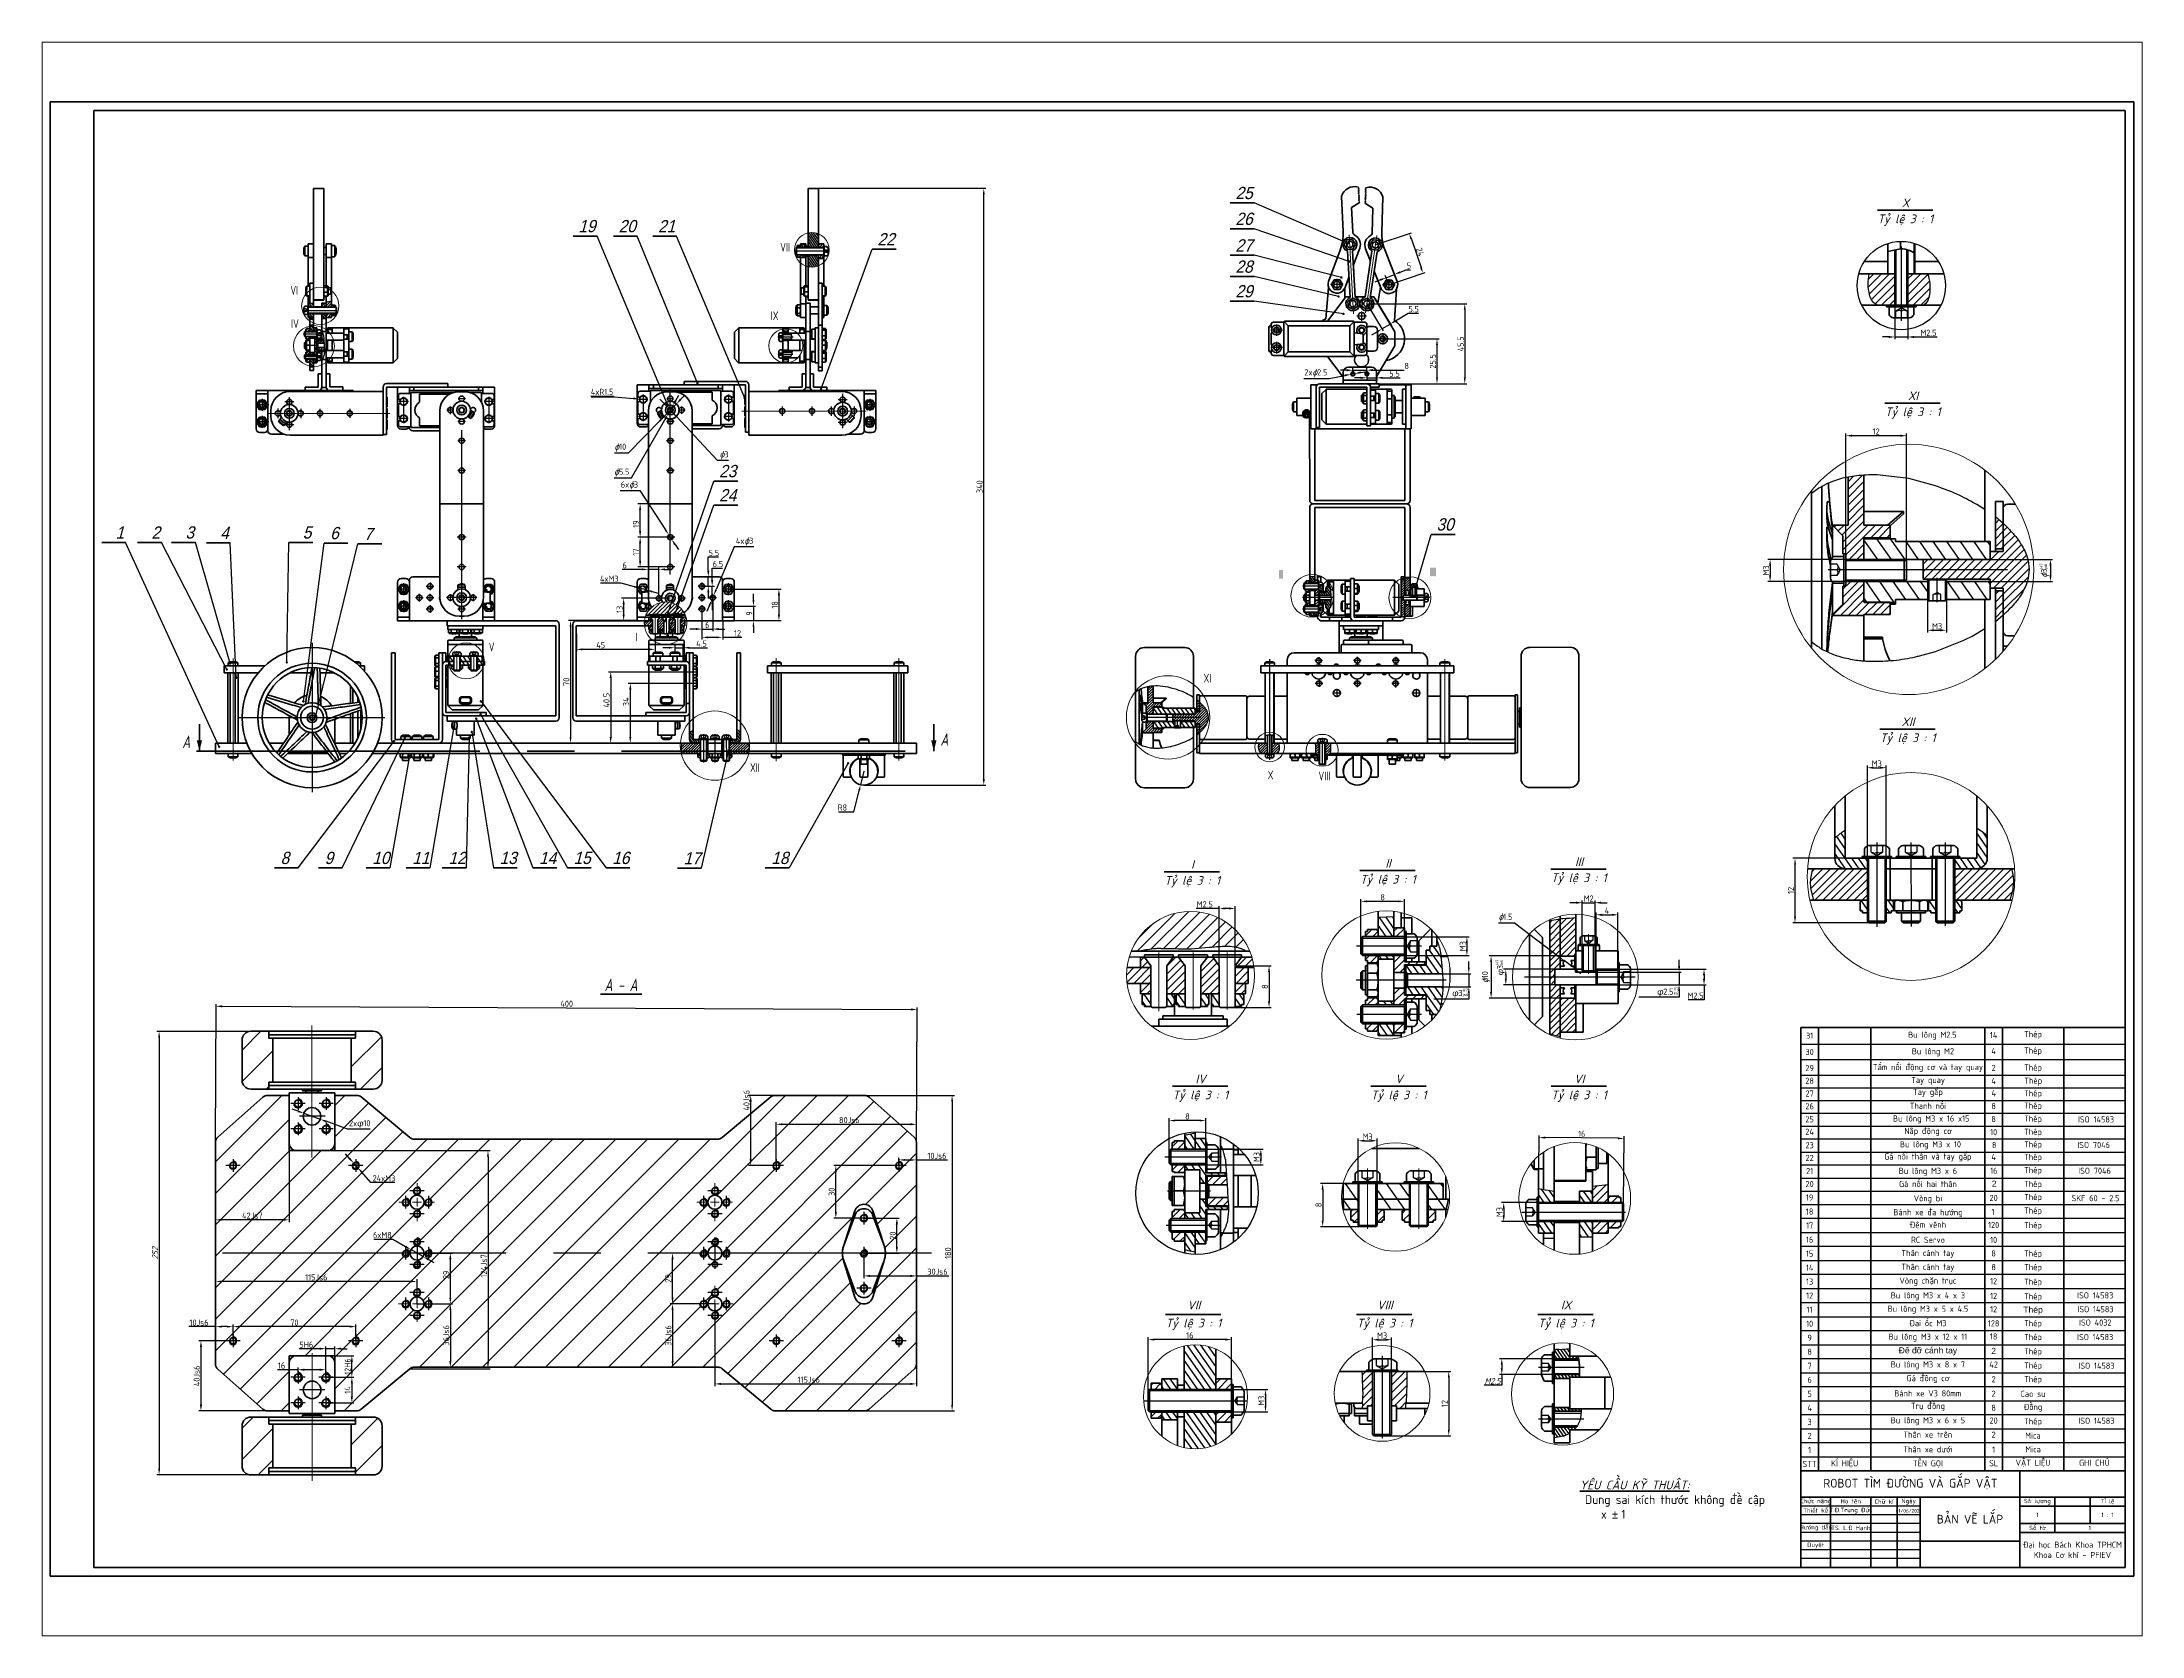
# Paper-space layout 'Layout1' of a CAD drawing. Header units: millimetres. Extents: x 26 to 231, y 20 to 176.
# The model-space entities are those that its viewports show. They can reach past a viewport. Long polylines and large blocks are cut down to what shows.
import ezdxf

# ---------------------------------------------------------------- set-up
doc = ezdxf.new("R2010")
doc.units = ezdxf.units.MM
doc.header["$LTSCALE"] = 0.25
for name, pattern in [('CENTER2', [28.575, 19.05, -3.175, 3.175, -3.175]), ('CENTERX2', [20.32, 12.7, -2.54, 2.54, -2.54]), ('SLD-Solid', [0])]:
    doc.linetypes.add(name, pattern=pattern)
doc.layers.get('0').update_dxf_attribs({"lineweight": 25})
doc.layers.get('DEFPOINTS').update_dxf_attribs({"color": 6, "lineweight": 25})
for name, color, linetype, lineweight in [('CB', 171, 'Continuous', 50), ('CHU', 5, 'Continuous', 25), ('Duong_manh', 3, 'Continuous', 25), ('KITH', 6, 'Continuous', 25), ('net dam', 7, 'Continuous', 50), ('net dut manh', 10, 'Continuous', 25), ('TAM', 1, 'CENTER2', 25)]:
    doc.layers.add(name, color=color, linetype=linetype, lineweight=lineweight)
doc.styles.add('KHTEN', font='arial.ttf', dxfattribs={"width": 0.9, "oblique": 15, "height": 2})
doc.styles.add('Sample', font='', dxfattribs={"height": 3.5})
doc.styles.add('SLDTEXTSTYLE0', font='TXT', dxfattribs={"width": 0.75})
doc.styles.get("Standard").update_dxf_attribs({"font": 'arial.ttf'})
doc.styles.add('TCVN', font='', dxfattribs={"height": 3.5})
doc.styles.get('Sample').set_extended_font_data('TCVN 7284', italic=True)
doc.styles.get('TCVN').set_extended_font_data('TCVN 7284', italic=True)
doc.dimstyles.new('ISO_35', dxfattribs={"dimtxt": 3.5, "dimasz": 3.5, "dimexe": 1.25, "dimexo": 0, "dimtad": 1, "dimtoh": 1, "dimtxsty": 'Sample', "dimcen": 0, "dimclrd": 3, "dimclre": 3, "dimclrt": 2, "dimadec": 0, "dimazin": 0, "dimtfac": 1, "dimtmove": 0, "dimatfit": 3, "dimfxl": 1, "dimlwd": 25, "dimlwe": 25, "dimarcsym": 0})
pattern_1 = [(125, (-20.588, -49.5543), (-2.6008077, -1.8211052), [])]
pattern_2 = [(45, (-20.588, -49.5543), (-2.245064, 2.245064), [])]
pattern_3 = [(45, (-19.577, -62.865), (-2.245064, 2.245064), [])]
pattern_4 = [(125, (-19.577, -62.865), (-2.6008077, -1.8211052), [])]
pattern_5 = [(45, (1355.1367, 1236.665), (-0.7483547, 0.7483547), [])]
pattern_6 = [(125, (7.4604, -182.734), (-1.3004039, -0.9105526), [])]
pattern_7 = [(45, (-127.9742, 172.7575), (-2.245064, 2.245064), [])]
pattern_8 = [(125, (98.284, -177.2296), (-5.201615, -3.64221), [])]
pattern_9 = [(125, (1722.7618, 1178.1044), (-0.8669359, -0.6070351), [])]
pattern_10 = [(45, (1722.7618, 1178.1044), (-0.7483547, 0.7483547), [])]
pattern_11 = [(125, (1277.7648, 1140.7335), (-1.733872, -1.21407), [])]
pattern_12 = [(125, (1398.10336, 1356.0641), (-0.43346796, -0.30351753), [])]
pattern_13 = [(45, (1569.1702, 1021.424), (-0.7483547, 0.7483547), [])]
pattern_14 = [(45, (63.8876, -80.201), (-2.245064, 2.245064), [])]

psp = doc.layouts.get("Layout1")

msp = doc.modelspace()

# ---------------------------------------------------------------- texts
at = {"color": 7, "linetype": 'Continuous', "lineweight": 18, "style": 'SLDTEXTSTYLE0'}
for s, insert, char_height, attachment_point in [('{\\fTCVN 7284|b0|i0|c0|p34;VII}', (2317.386, 1885.211), 5, 3), ('{\\fTCVN 7284|b0|i0|c0|p34;VI}', (2032.372, 1860.622), 5, 1), ('{\\fTCVN 7284|b0|i0|c0|p34;IX}', (2310.844, 1846.137), 5, 3), ('{\\fTCVN 7284|b0|i0|c0|p34;IV}', (2032.754, 1841.565), 5, 1), ('{\\fTCVN 7284|b0|i0|c0|p34;II}', (2596.416, 1698.607), 5, 1), ('{\\fTCVN 7284|b0|i0|c0|p34;III}', (2682.654, 1700.008), 5, 1), ('{\\fTCVN 7284|b0|i0|c0|p34;V}', (2145.547, 1657.163), 5, 1), ('{\\fTCVN 7284|b0|i0|c0|p34;I}', (2229.268, 1662.825), 5, 1), ('{\\fTCVN 7284|b0|i0|c0|p34;XI}', (2553.445, 1639.37), 5, 1), ('{\\fTCVN 7284|b0|i1|c0|p34;A}', (1970.661, 1604.131), 7, 1), ('{\\fTCVN 7284|b0|i1|c0|p34;A}', (2403.268, 1605.335), 7, 1), ('{\\fTCVN 7284|b0|i0|c0|p34;XII}', (2294.657, 1588.36), 5, 1), ('{\\fTCVN 7284|b0|i0|c0|p34;X}', (2590.022, 1584.18), 5, 1), ('{\\fTCVN 7284|b0|i0|c0|p34;VIII}', (2619.029, 1583.58), 5, 1), ('{\\fTCVN 7284|b0|i1|c0|p34;A - A}', (2211.605, 1465.423), 7, 1)]:
    msp.add_mtext(s, dxfattribs=dict(at, insert=insert, char_height=char_height, attachment_point=attachment_point))
at = {"layer": 'CHU', "char_height": 3.5, "attachment_point": 5}
for s, insert in [('{\\fTCVN 7284|b0|i0|c0|p34;31}', (2899.255, 1432.902)), ('{\\fTCVN 7284|b0|i0|c0|p34;14}', (3004.255, 1433.251)), ('{\\fTCVN 7284|b0|i0|c0|p34;29}', (2899.255, 1414.467)), ('{\\fTCVN 7284|b0|i0|c0|p34;30}', (2899.255, 1423.669)), ('{\\fTCVN 7284|b0|i0|c0|p34;4}', (3004.255, 1424.185)), ('{\\fTCVN 7284|b0|i0|c0|p34;2}', (3004.255, 1414.56)), ('{\\fTCVN 7284|b0|i0|c0|p34;28}', (2899.255, 1407.206)), ('{\\fTCVN 7284|b0|i0|c0|p34;4}', (3004.255, 1407.137)), ('{\\fTCVN 7284|b0|i0|c0|p34;26}', (2899.255, 1392.721)), ('{\\fTCVN 7284|b0|i0|c0|p34;27}', (2899.255, 1399.959)), ('{\\fTCVN 7284|b0|i0|c0|p34;4}', (3004.255, 1400.143)), ('{\\fTCVN 7284|b0|i0|c0|p34;8}', (3004.255, 1392.775)), ('{\\fTCVN 7284|b0|i0|c0|p34;24}', (2899.255, 1378.127)), ('{\\fTCVN 7284|b0|i0|c0|p34;25}', (2899.255, 1385.29)), ('{\\fTCVN 7284|b0|i0|c0|p34;10}', (3004.255, 1377.932)), ('{\\fTCVN 7284|b0|i0|c0|p34;8}', (3004.255, 1385.379)), ('{\\fTCVN 7284|b0|i0|c0|p34;23}', (2899.255, 1370.466)), ('{\\fTCVN 7284|b0|i0|c0|p34;8}', (3004.588, 1370.561)), ('{\\fTCVN 7284|b0|i0|c0|p34;22}', (2899.255, 1363.219)), ('{\\fTCVN 7284|b0|i0|c0|p34;21}', (2899.255, 1355.714)), ('{\\fTCVN 7284|b0|i0|c0|p34;16}', (3004.334, 1355.884)), ('{\\fTCVN 7284|b0|i0|c0|p34;4}', (3004.255, 1363.696)), ('{\\fTCVN 7284|b0|i0|c0|p34;20}', (2899.255, 1348.32)), ('{\\fTCVN 7284|b0|i0|c0|p34;19}', (2899.255, 1340.639)), ('{\\fTCVN 7284|b0|i0|c0|p34;20}', (3004.255, 1340.402)), ('2', (3004.585, 1348.531)), ('{\\fTCVN 7284|b0|i0|c0|p34;18}', (2899.255, 1332.639)), ('{\\fTCVN 7284|b0|i0|c0|p34;1}', (3003.927, 1332.446)), ('{\\fTCVN 7284|b0|i0|c0|p34;16}', (2899.255, 1316.639)), ('{\\fTCVN 7284|b0|i0|c0|p34;17}', (2899.255, 1324.639)), ('{\\fTCVN 7284|b0|i0|c0|p34;120}', (3004.255, 1324.979)), ('{\\fTCVN 7284|b0|i0|c0|p34;10}', (3004.255, 1316.474)), ('{\\fTCVN 7284|b0|i0|c0|p34;15}', (2899.255, 1308.639)), ('{\\fTCVN 7284|b0|i0|c0|p34;8}', (3004.255, 1308.755)), ('{\\fTCVN 7284|b0|i0|c0|p34;14}', (2899.255, 1300.639)), ('{\\fTCVN 7284|b0|i0|c0|p34;13}', (2899.255, 1292.639)), ('{\\fTCVN 7284|b0|i0|c0|p34;12}', (3004.255, 1292.911)), ('{\\fTCVN 7284|b0|i0|c0|p34;8}', (3004.255, 1300.913)), ('{\\fTCVN 7284|b0|i0|c0|p34;12}', (2899.255, 1284.639)), ('{\\fTCVN 7284|b0|i0|c0|p34;12}', (3004.255, 1284.486)), ('{\\fTCVN 7284|b0|i0|c0|p34;10}', (2899.255, 1268.639)), ('{\\fTCVN 7284|b0|i0|c0|p34;11}', (2899.255, 1276.639)), ('{\\fTCVN 7284|b0|i0|c0|p34;128}', (3004.255, 1268.839)), ('{\\fTCVN 7284|b0|i0|c0|p34;12}', (3004.255, 1276.892)), ('{\\fTCVN 7284|b0|i0|c0|p34;9}', (2899.255, 1260.639)), ('{\\fTCVN 7284|b0|i0|c0|p34;18}', (3004.255, 1261.353)), ('{\\fTCVN 7284|b0|i0|c0|p34;7}', (2899.255, 1244.639)), ('{\\fTCVN 7284|b0|i0|c0|p34;8}', (2899.255, 1252.639)), ('{\\fTCVN 7284|b0|i0|c0|p34;42}', (3004.255, 1245.356)), ('2', (3004.255, 1253.121)), ('{\\fTCVN 7284|b0|i0|c0|p34;6}', (2899.255, 1236.639)), ('{\\fTCVN 7284|b0|i0|c0|p34;2}', (3004.255, 1236.946)), ('{\\fTCVN 7284|b0|i0|c0|p34;4}', (2899.255, 1220.639)), ('{\\fTCVN 7284|b0|i0|c0|p34;5}', (2899.255, 1228.639)), ('{\\fTCVN 7284|b0|i0|c0|p34;8}', (3004.255, 1220.71)), ('{\\fTCVN 7284|b0|i0|c0|p34;2}', (3004.255, 1228.725)), ('{\\fTCVN 7284|b0|i0|c0|p34;3}', (2899.255, 1212.639)), ('{\\fTCVN 7284|b0|i0|c0|p34;20}', (3004.255, 1213.407)), ('{\\fTCVN 7284|b0|i0|c0|p34;2}', (2899.255, 1204.639)), ('{\\fTCVN 7284|b0|i0|c0|p34;1}', (2899.255, 1196.639)), ('{\\fTCVN 7284|b0|i0|c0|p34;2}', (3004.255, 1205.365)), ('{\\fTCVN 7284|b0|i0|c0|p34;1}', (3004.255, 1196.833))]:
    msp.add_mtext_dynamic_manual_height_columns(s, width=10, gutter_width=17.5, heights=[0], dxfattribs=dict(at, insert=insert))
at = {"layer": 'CHU', "attachment_point": 5}
for s, insert, char_height, width in [('{\\fTCVN 7284|b0|i0|c0|p34;Bu lông M2.5}', (2969.287, 1432.944), 3.5, 65), ('{\\fTCVN 7284|b0|i0|c0|p34;Thép}', (3026.717, 1423.954), 3.5, 35), ('{\\fTCVN 7284|b0|i0|c0|p34;Thép}', (3026.755, 1433.287), 3.5, 35), ('{\\fTCVN 7284|b0|i0|c0|p34;Tấm nối động cơ và tay quay}', (2966.755, 1414.499), 3.5, 65), ('{\\fTCVN 7284|b0|i0|c0|p34;Bu lông M2}', (2969.629, 1423.501), 3.5, 65), ('{\\fTCVN 7284|b0|i0|c0|p34;Thép}', (3026.755, 1414.233), 3.5, 35), ('{\\fTCVN 7284|b0|i0|c0|p34;Tay quay}', (2966.856, 1407.121), 3.5, 65), ('{\\fTCVN 7284|b0|i0|c0|p34;Tay gắp}', (2966.755, 1400.309), 3.5, 65), ('{\\fTCVN 7284|b0|i0|c0|p34;Thép}', (3026.856, 1406.748), 3.5, 35), ('{\\fTCVN 7284|b0|i0|c0|p34;Thanh nối}', (2966.755, 1392.927), 3.5, 65), ('{\\fTCVN 7284|b0|i0|c0|p34;Thép}', (3026.755, 1399.554), 3.5, 35), ('{\\fTCVN 7284|b0|i0|c0|p34;Thép}', (3026.755, 1392.5), 3.5, 35), ('{\\fTCVN 7284|b0|i0|c0|p34;Bu lông M3 x 16 x15}', (2968.625, 1385.185), 3.5, 65), ('{\\fTCVN 7284|b0|i0|c0|p34;Nắp động cơ}', (2966.755, 1378.07), 3.5, 65), ('{\\fTCVN 7284|b0|i0|c0|p34;Thép}', (3026.755, 1385.087), 3.5, 35), ('{\\fTCVN 7284|b0|i0|c0|p34;Thép}', (3026.755, 1377.595), 3.5, 35), ('{\\fTCVN 7284|b0|i0|c0|p34;ISO 14583}', (3062.688, 1385.183), 3.5, 65), ('{\\fTCVN 7284|b0|i0|c0|p34;Gá nối thân và tay gắp}', (2966.755, 1363.507), 3.5, 65), ('{\\fTCVN 7284|b0|i0|c0|p34;Bu lông M3 x 10}', (2968.224, 1370.467), 3.5, 65), ('{\\fTCVN 7284|b0|i0|c0|p34;Thép}', (3026.755, 1370.433), 3.5, 35), ('{\\fTCVN 7284|b0|i0|c0|p34;ISO 7046}', (3061.334, 1370.601), 3.5, 65), ('{\\fTCVN 7284|b0|i0|c0|p34;Bu lông M3 x 6}', (2966.755, 1355.308), 3.5, 65), ('{\\fTCVN 7284|b0|i0|c0|p34;Thép}', (3026.755, 1363.235), 3.5, 35), ('{\\fTCVN 7284|b0|i0|c0|p34;Thép}', (3026.755, 1355.727), 3.5, 35), ('{\\fTCVN 7284|b0|i0|c0|p34;ISO 7046}', (3061.831, 1355.915), 3.5, 65), ('{\\fTCVN 7284|b0|i0|c0|p34;Gá nối hai thân}', (2966.755, 1348.361), 3.5, 65), ('{\\fTCVN 7284|b0|i0|c0|p34;Thép}', (3026.755, 1347.842), 3.5, 35), ('{\\fTCVN 7284|b0|i0|c0|p34;Thép}', (3026.755, 1340.389), 3.5, 35), ('{\\fTCVN 7284|b0|i0|c0|p34;Bánh xe đa hướng}', (2966.755, 1331.727), 3.5, 65), ('{\\fTCVN 7284|b0|i0|c0|p34;Vòng bi}', (2966.755, 1339.658), 3.5, 65), ('{\\fTCVN 7284|b0|i0|c0|p34;Thép}', (3026.755, 1332.675), 3.5, 35), ('{\\fTCVN 7284|b0|i0|c0|p34;SKF 60 - 2.5}', (3062.381, 1340.267), 3.5, 65), ('{\\fTCVN 7284|b0|i0|c0|p34;Đệm vênh}', (2966.755, 1324.76), 3.5, 65), ('{\\fTCVN 7284|b0|i0|c0|p34;RC Servo}', (2966.755, 1316.497), 3.5, 65), ('{\\fTCVN 7284|b0|i0|c0|p34;Thép}', (3026.755, 1324.351), 3.5, 35), ('{\\fTCVN 7284|b0|i0|c0|p34;Thân cánh tay}', (2966.755, 1308.444), 3.5, 65), ('{\\fTCVN 7284|b0|i0|c0|p34;Thép}', (3026.755, 1308.172), 3.5, 35), ('{\\fTCVN 7284|b0|i0|c0|p34;Vòng chặn trục}', (2966.755, 1292.66), 3.5, 65), ('{\\fTCVN 7284|b0|i0|c0|p34;Thân cánh tay}', (2966.755, 1300.569), 3.5, 65), ('{\\fTCVN 7284|b0|i0|c0|p34;Thép}', (3026.755, 1300.394), 3.5, 35), ('{\\fTCVN 7284|b0|i0|c0|p34;Thép}', (3026.755, 1292.087), 3.5, 35), ('{\\fTCVN 7284|b0|i0|c0|p34;Bu lông M3 x 4 x 3}', (2966.755, 1284.295), 3.5, 65), ('{\\fTCVN 7284|b0|i0|c0|p34;Thép}', (3026.755, 1283.721), 3.5, 35), ('{\\fTCVN 7284|b0|i0|c0|p34;ISO 14583}', (3062.229, 1284.806), 3.5, 65), ('{\\fTCVN 7284|b0|i0|c0|p34;Bu lông M3 x 5 x 4.5}', (2966.755, 1276.673), 3.5, 65), ('{\\fTCVN 7284|b0|i0|c0|p34;Đai ốc M3}', (2966.755, 1268.96), 3.5, 65), ('Thép', (3026.755, 1276.099), 3.5, 35), ('{\\fTCVN 7284|b0|i0|c0|p34;Thép}', (3026.755, 1268.386), 3.5, 35), ('{\\fTCVN 7284|b0|i0|c0|p34;ISO 14583}', (3062.386, 1276.925), 3.5, 65), ('{\\fTCVN 7284|b0|i0|c0|p34;ISO 4032}', (3062.272, 1269.311), 3.5, 65), ('{\\fTCVN 7284|b0|i0|c0|p34;Bu lông M3 x 12 x 11}', (2966.755, 1260.727), 3.5, 65), ('{\\fTCVN 7284|b0|i0|c0|p34;Thép}', (3026.755, 1260.531), 3.5, 35), ('{\\fTCVN 7284|b0|i0|c0|p34;ISO 14583}', (3062.199, 1261.022), 3.5, 65), ('{\\fTCVN 7284|b0|i0|c0|p34;Bu lông M3 x 8 x 7 }', (2966.755, 1244.891), 3.5, 65), ('Đế đỡ cánh tay', (2966.755, 1252.94), 3.5, 65), ('{\\fTCVN 7284|b0|i0|c0|p34;Thép}', (3026.755, 1252.366), 3.5, 35), ('{\\fTCVN 7284|b0|i0|c0|p34;Thép}', (3026.755, 1244.317), 3.5, 35), ('{\\fTCVN 7284|b0|i0|c0|p34;ISO 14583}', (3062.938, 1244.679), 3.5, 65), ('{\\fTCVN 7284|b0|i0|c0|p34;Gá động cơ}', (2966.755, 1237.069), 3.5, 65), ('{\\fTCVN 7284|b0|i0|c0|p34;Thép}', (3026.755, 1236.495), 3.5, 35), ('{\\fTCVN 7284|b0|i0|c0|p34;Bánh xe V3 80mm}', (2966.755, 1228.898), 3.5, 65), ('{\\fTCVN 7284|b0|i0|c0|p34;Trụ đồng}', (2966.755, 1221.236), 3.5, 65), ('{\\fTCVN 7284|b0|i0|c0|p34;Cao su}', (3026.755, 1228.664), 3.5, 35), ('{\\fTCVN 7284|b0|i0|c0|p34;Đồng}', (3026.755, 1220.663), 3.5, 35), ('{\\fTCVN 7284|b0|i0|c0|p34;Bu lông M3 x 6 x 5}', (2966.755, 1213.047), 3.5, 65), ('{\\fTCVN 7284|b0|i0|c0|p34;Thép}', (3026.755, 1212.473), 3.5, 35), ('{\\fTCVN 7284|b0|i0|c0|p34;ISO 14583}', (3062.923, 1213.27), 3.5, 65), ('{\\fTCVN 7284|b0|i0|c0|p34;Thân xe dưới }', (2966.755, 1196.99), 3.5, 65), ('{\\fTCVN 7284|b0|i0|c0|p34;Thân xe trên }', (2966.699, 1205.398), 3.5, 65), ('{\\fTCVN 7284|b0|i0|c0|p34;Mica}', (3026.699, 1204.824), 3.5, 35), ('{\\fTCVN 7284|b0|i0|c0|p34;Mica}', (3026.755, 1197.009), 3.5, 35), ('{\\fTCVN 7284|b0|i0|c0|p34;STT}', (2899.255, 1188.639), 3.5, 12.48783), ('{\\fTCVN 7284|b0|i0|c0|p34;KÍ HIỆU}', (2919.255, 1188.639), 3.5, 30), ('{\\fTCVN 7284|b0|i0|c0|p34;TÊN GỌI}', (2966.755, 1188.639), 3.5, 65), ('{\\fTCVN 7284|b0|i0|c0|p34;SL}', (3004.255, 1189.05), 3.5, 10), ('{\\fTCVN 7284|b0|i0|c0|p34;VẬT LIỆU}', (3026.755, 1188.947), 3.5, 35), ('{\\fTCVN 7284|b0|i0|c0|p34;GHI CHÚ}', (3061.755, 1189.315), 3.5, 35), ('{\\fTCVN 7284|b0|i0|c0|p34;\\C7;T.Đ.Trung Đức}', (2922.755, 1162.01), 2.5, 23), ('{\\fTCVN 7284|b0|i0|c0|p34;\\C7;01/06/2021}', (2955.75, 1161.9), 2, 23), ('{\\fTCVN 7284|b0|i0|c0|p34;\\C7;TS. L.Đ Hạnh}', (2922.755, 1151.91), 2.5, 23)]:
    msp.add_mtext(s, dxfattribs=dict(at, insert=insert, char_height=char_height, width=width))
at = {"layer": 'KITH', "char_height": 7, "style": 'KHTEN'}
for s, insert, attachment_point in [('\\A1;25', (2581.415, 1913.587), 6), ('\\A1;19', (2206.485, 1894.69), 6), ('\\A1;20', (2229.454, 1894.69), 6), ('\\A1;21', (2251.911, 1894.69), 6), ('\\A1;26', (2581.415, 1898.883), 6), ('\\A1;22', (2377.139, 1887.276), 6), ('\\A1;27', (2581.415, 1883.743), 6), ('\\A1;28', (2581.415, 1871.59), 6), ('\\A1;29', (2581.415, 1857.547), 6), ('\\A1;23', (2286.8, 1754.969), 6), ('\\A1;24', (2286.8, 1741.28), 6), ('\\A1;30', (2696.123, 1724.552), 6), ('\\A1;1', (1937.459, 1719.928), 6), ('\\A1;2', (1957.934, 1719.928), 6), ('\\A1;3', (1977.352, 1719.928), 6), ('\\A1;4', (1997.216, 1719.794), 6), ('\\A1;5', (2044.275, 1719.928), 6), ('\\A1;6', (2055.017, 1719.575), 4), ('\\A1;7', (2074.334, 1719.104), 4), ('\\A1;8', (2026.734, 1534.308), 4), ('\\A1;9', (2051.848, 1534.308), 4), ('\\A1;10', (2079.038, 1534.308), 4), ('\\A1;11', (2101.858, 1534.308), 4), ('\\A1;12', (2122.513, 1534.308), 4), ('\\A1;13', (2151.698, 1534.308), 4), ('\\A1;14', (2174.218, 1534.308), 4), ('\\A1;15', (2193.896, 1534.308), 4), ('\\A1;16', (2215.974, 1534.308), 4), ('\\A1;17', (2256.658, 1534.12), 4), ('\\A1;18', (2306.749, 1534.308), 4)]:
    msp.add_mtext(s, dxfattribs=dict(at, insert=insert, attachment_point=attachment_point))
at = {"layer": 'net dam', "char_height": 5, "attachment_point": 5}
for s, insert in [('{\\fTCVN 7284|b0|i1|c0|p34;X}', (2954.008, 1908.013)), ('{\\fTCVN 7284|b0|i1|c0|p34;XI}', (2958.263, 1797.95)), ('{\\fTCVN 7284|b0|i1|c0|p34;XII}', (2955.38, 1612.009)), ('{\\fTCVN 7284|b0|i1|c0|p34;III}', (2767.69, 1532.169)), ('{\\fTCVN 7284|b0|i1|c0|p34;I}', (2547.102, 1530.635)), ('{\\fTCVN 7284|b0|i1|c0|p34;II}', (2658.736, 1531.299)), ('{\\fTCVN 7284|b0|i1|c0|p34;IV}', (2551.734, 1408.284)), ('{\\fTCVN 7284|b0|i1|c0|p34;V}', (2664.904, 1408.284)), ('{\\fTCVN 7284|b0|i1|c0|p34;VI}', (2767.781, 1408.284)), ('{\\fTCVN 7284|b0|i1|c0|p34;VII}', (2547.856, 1279.273)), ('{\\fTCVN 7284|b0|i1|c0|p34;VIII}', (2656.893, 1279.273)), ('{\\fTCVN 7284|b0|i1|c0|p34;IX}', (2760.287, 1279.273))]:
    msp.add_mtext_dynamic_manual_height_columns(s, width=74.83372, gutter_width=12.5, heights=[0], dxfattribs=dict(at, insert=insert))
at = {"layer": 'net dam', "attachment_point": 5, "style": 'TCVN'}
for s, width, gutter_width, heights, insert, char_height in [('Tỷ lệ 3 : 1', 74.83372, 12.5, [0], (2953.892, 1898.132), 5), ('Tỷ lệ 3 : 1', 74.83372, 12.5, [0], (2958.147, 1788.069), 5), ('Tỷ lệ 3 : 1', 74.83372, 12.5, [0], (2955.263, 1602.128), 5), ('Tỷ lệ 3 : 1', 74.83372, 12.5, [0], (2546.985, 1520.754), 5), ('Tỷ lệ 3 : 1', 74.83372, 12.5, [0], (2658.619, 1521.418), 5), ('Tỷ lệ 3 : 1', 74.83372, 12.5, [0], (2767.574, 1522.288), 5), ('Tỷ lệ 3 : 1', 74.83372, 12.5, [0], (2551.617, 1398.403), 5), ('Tỷ lệ 3 : 1', 74.83372, 12.5, [0], (2664.788, 1398.403), 5), ('Tỷ lệ 3 : 1', 74.83372, 12.5, [0], (2767.665, 1398.403), 5), ('Tỷ lệ 3 : 1', 74.83372, 12.5, [0], (2547.669, 1268.23), 5), ('Tỷ lệ 3 : 1', 74.83372, 12.5, [0], (2656.706, 1268.23), 5), ('Tỷ lệ 3 : 1', 74.83372, 12.5, [0], (2760.1, 1268.23), 5), ('\\pxql;{\\LYÊU CẦU KỸ THUẬT:\\P\\fTCVN 7284|b0|i0|c0|p34;\\l Dung sai kích thước không đề cập\\P    x \\fAdobe Heiti Std R|b0|i1|c134|p0;\\H0.95833x;±\\fAdobe Heiti Std R|b0|i1|c0|p0; \\fTCVN 7284|b0|i0|c0|p34;\\H1.04348x;1\\fAdobe Heiti Std R|b0|i0|c0|p0;\\H0.95833x;\\P  }', 125, 17.5, [0], (2830.552, 1164.243), 5), ('{\\fTCVN 7284|b0|i0|c0|p34;ROBOT TÌM ĐƯỜNG VÀ GẮP VẬT}', 125, 17.5, [0], (2956.755, 1177.139), 5), ('{\\fTCVN 7284|b0|i0|c0|p34;Chức năng}', 17, 12.5, [0], (2902.755, 1167.139), 2.5), ('{\\fTCVN 7284|b0|i0|c0|p34;Thiết kế}', 17, 12.5, [0], (2902.755, 1162.139), 2.5), ('{\\fTCVN 7284|b0|i0|c0|p34;Họ tên}', 23, 12.5, [0], (2922.755, 1167.139), 2.5), ('{\\fTCVN 7284|b0|i0|c0|p34;Chữ kí}', 15, 12.5, [0], (2941.755, 1167.139), 2.5), ('{\\fTCVN 7284|b0|i0|c0|p34;Ngày}', 13, 12.5, [0], (2955.755, 1167.139), 2.5), ('{\\fTCVN 7284|b0|i0|c0|p34;BẢN VẼ LẮP}', 57, 17.5, [0], (2990.755, 1157.139), 5), ('{\\fTCVN 7284|b0|i0|c0|p34;Số lượng}', 20, 12.5, [0], (3029.255, 1167.139), 2.5), ('{\\fTCVN 7284|b0|i0|c0|p34;Tỉ lệ}', 20, 12.5, [0], (3069.255, 1167.139), 2.5), ('{\\fTCVN 7284|b0|i0|c0|p34;Hướng dẫn}', 22.16099, 12.5, [6.785], (2902.755, 1152.139), 2.5), ('{\\fTCVN 7284|b0|i0|c0|p34;Số tờ}', 20, 12.5, [0], (3029.255, 1152.139), 2.5), ('{\\fTCVN 7284|b0|i0|c0|p34;1}', 20, 12.5, [0], (3029.255, 1159.639), 2.5), ('{\\fTCVN 7284|b0|i0|c0|p34;1}', 20, 12.5, [0], (3059.116, 1152.109), 2.5), ('{\\fTCVN 7284|b0|i0|c0|p34;1 : 1}', 20, 12.5, [0], (3069.255, 1159.639), 2.5), ('{\\fTCVN 7284|b0|i0|c0|p34;Duyệt}', 17, 12.5, [0], (2902.755, 1142.139), 2.5), ('{\\fTCVN 7284|b0|i0|c0|p34;Đại học Bách Khoa TPHCM\\PKhoa Cơ khí - PFIEV}', 60, 12.5, [0], (3049.255, 1139.639), 3.5)]:
    msp.add_mtext_dynamic_manual_height_columns(s, width=width, gutter_width=gutter_width, heights=heights, dxfattribs=dict(at, insert=insert, char_height=char_height))

# ---------------------------------------------------------------- blocks, each defined once
blk = doc.blocks.new('*D124')
at = {"layer": 'DEFPOINTS', "color": 0, "transparency": 16777216}
for p in [(2040, 1388.7), (2049.4, 1385.3)]:
    blk.add_point(p, dxfattribs=at)
at = {"layer": 'Duong_manh', "color": 3, "linetype": 'Continuous', "lineweight": 25, "transparency": 16777216}
for p, q in [((2036.7, 1389.8), (2033.4, 1391)), ((2040, 1388.7), (2049.4, 1385.3)), ((2065, 1379.6), (2052.7, 1384.1)), ((2077.9, 1379.6), (2065, 1379.6))]:
    blk.add_line(p, q, dxfattribs=at)
at = {"layer": 'Duong_manh', "color": 3, "transparency": 16777216}
for points in [[(2036.9, 1390.4), (2036.5, 1389.3), (2040, 1388.7)], [(2052.9, 1384.6), (2052.5, 1383.5), (2049.4, 1385.3)]]:
    blk.add_solid(points, dxfattribs=at)
at = {"layer": 'Duong_manh', "color": 2, "transparency": 16777216, "insert": (2071.9, 1382.6), "char_height": 3.5, "attachment_point": 5, "style": 'Sample'}
blk.add_mtext('{\\fTCVN 7284|b0|i0|c0|p34;2x\\fCalibri|b0|i1|c0|p34;ɸ\\fTCVN 7284|b0|i0|c0|p34;10}', dxfattribs=at)
blk = doc.blocks.new('*D125')
at = {"layer": 'DEFPOINTS', "color": 0, "transparency": 16777216}
for p in [(2068.4, 1360.3), (2070.8, 1357.6)]:
    blk.add_point(p, dxfattribs=at)
at = {"layer": 'Duong_manh', "color": 3, "linetype": 'Continuous', "lineweight": 25, "transparency": 16777216}
for p, q in [((2066.1, 1362.9), (2063.7, 1365.5)), ((2068.4, 1360.3), (2070.8, 1357.6)), ((2078.2, 1349.2), (2073.1, 1355)), ((2092, 1349.2), (2078.2, 1349.2))]:
    blk.add_line(p, q, dxfattribs=at)
at = {"layer": 'Duong_manh', "color": 3, "transparency": 16777216}
for points in [[(2066.5, 1363.3), (2065.6, 1362.5), (2068.4, 1360.3)], [(2073.6, 1355.4), (2072.7, 1354.6), (2070.8, 1357.6)]]:
    blk.add_solid(points, dxfattribs=at)
at = {"layer": 'Duong_manh', "color": 2, "transparency": 16777216, "insert": (2085.7, 1351.6), "char_height": 3.5, "attachment_point": 5, "style": 'Sample'}
blk.add_mtext('{\\fTCVN 7284|b0|i0|c0|p34;24xM3}', dxfattribs=at)
blk = doc.blocks.new('*D126')
at = {"layer": 'DEFPOINTS', "color": 0, "transparency": 16777216}
for p in [(1989.6, 1367.4), (2031.7, 1367.4), (1989.6, 1327.9)]:
    blk.add_point(p, dxfattribs=at)
at = {"layer": 'Duong_manh', "color": 3, "linetype": 'Continuous', "lineweight": 25, "transparency": 16777216}
for p, q in [((1989.6, 1367.4), (1989.6, 1326.6)), ((2031.7, 1367.4), (2031.7, 1326.6)), ((2028.2, 1327.9), (1993.1, 1327.9))]:
    blk.add_line(p, q, dxfattribs=at)
at = {"layer": 'Duong_manh', "color": 3, "transparency": 16777216}
for points in [[(1993.1, 1328.5), (1993.1, 1327.3), (1989.6, 1327.9)], [(2028.2, 1328.5), (2028.2, 1327.3), (2031.7, 1327.9)]]:
    blk.add_solid(points, dxfattribs=at)
at = {"layer": 'Duong_manh', "color": 2, "transparency": 16777216, "insert": (2010.6, 1330.3), "char_height": 3.5, "attachment_point": 5, "style": 'Sample'}
blk.add_mtext('{\\fTCVN 7284|b0|i0|c0|p34;42Js7}', dxfattribs=at)
blk = doc.blocks.new('*D128')
at = {"layer": 'DEFPOINTS', "color": 0, "transparency": 16777216}
for p in [(2101.1, 1310.9), (2108.1, 1306.9)]:
    blk.add_point(p, dxfattribs=at)
at = {"layer": 'Duong_manh', "color": 3, "linetype": 'Continuous', "lineweight": 25, "transparency": 16777216}
for p, q in [((2079.9, 1316.8), (2090.8, 1316.8)), ((2090.8, 1316.8), (2098.1, 1312.6)), ((2108.1, 1306.9), (2101.1, 1310.9)), ((2111.1, 1305.2), (2114.1, 1303.5))]:
    blk.add_line(p, q, dxfattribs=at)
at = {"layer": 'Duong_manh', "color": 3, "transparency": 16777216}
for points in [[(2098.4, 1313.1), (2097.8, 1312.1), (2101.1, 1310.9)], [(2111.4, 1305.7), (2110.8, 1304.7), (2108.1, 1306.9)]]:
    blk.add_solid(points, dxfattribs=at)
at = {"layer": 'Duong_manh', "color": 2, "transparency": 16777216, "insert": (2084.8, 1319.2), "char_height": 3.5, "attachment_point": 5, "style": 'Sample'}
blk.add_mtext('{\\fTCVN 7284|b0|i0|c0|p34;6xM8}', dxfattribs=at)
blk = doc.blocks.new('SW_CENTERMARKSYMBOL_38')
at = {"color": 0, "linetype": 'Continuous', "lineweight": 18}
for p, q in [((-5, 0), (-10.4, 0)), ((0, 0), (-2.5, 0)), ((0, 5), (0, 10.8)), ((0, 0), (0, 2.5)), ((0, 0), (0, -2.5)), ((0, 0), (2.5, 0)), ((5, 0), (10, 0)), ((0, -5), (0, -10.9))]:
    blk.add_line(p, q, dxfattribs=at)
blk = doc.blocks.new('SW_CENTERMARKSYMBOL_40')
at = {"color": 0, "linetype": 'Continuous', "lineweight": 18}
for p, q in [((-5, 0), (-10.5, 0)), ((0, 0), (-2.5, 0)), ((0, 5), (0, 10.2)), ((0, 0), (0, 2.5)), ((0, 0), (0, -2.5)), ((0, 0), (2.5, 0)), ((5, 0), (10.5, 0)), ((0, -5), (0, -10.3))]:
    blk.add_line(p, q, dxfattribs=at)
blk = doc.blocks.new('*D129')
at = {"layer": 'DEFPOINTS', "color": 0, "transparency": 16777216}
for p in [(2389.9, 1447.9), (1989.6, 1372.1), (2389.6, 1370.3)]:
    blk.add_point(p, dxfattribs=at)
at = {"layer": 'Duong_manh', "color": 3, "linetype": 'Continuous', "lineweight": 25, "transparency": 16777216}
for p, q in [((1989.6, 1372.1), (1990, 1451)), ((1993.4, 1449.7), (2386.4, 1447.9)), ((2389.6, 1370.3), (2390, 1449.1))]:
    blk.add_line(p, q, dxfattribs=at)
at = {"layer": 'Duong_manh', "color": 3, "transparency": 16777216}
for points in [[(1993.4, 1450.3), (1993.4, 1449.1), (1989.9, 1449.7)], [(2386.4, 1448.5), (2386.4, 1447.3), (2389.9, 1447.9)]]:
    blk.add_solid(points, dxfattribs=at)
at = {"layer": 'Duong_manh', "color": 2, "transparency": 16777216, "insert": (2190, 1451.2), "char_height": 3.5, "attachment_point": 5, "rotation": 359.7335, "style": 'Sample'}
blk.add_mtext('{\\fTCVN 7284|b0|i0|c0|p34;400}', dxfattribs=at)
blk = doc.blocks.new('*D130')
at = {"layer": 'DEFPOINTS', "color": 0, "transparency": 16777216}
for p in [(2359.9, 1398.9), (2359.9, 1218.9), (2409.9, 1218.9)]:
    blk.add_point(p, dxfattribs=at)
at = {"layer": 'Duong_manh', "color": 3, "linetype": 'Continuous', "lineweight": 25, "transparency": 16777216}
for p, q in [((2359.9, 1398.9), (2411.2, 1398.9)), ((2409.9, 1395.4), (2409.9, 1222.4)), ((2359.9, 1218.9), (2411.2, 1218.9))]:
    blk.add_line(p, q, dxfattribs=at)
at = {"layer": 'Duong_manh', "color": 3, "transparency": 16777216}
for points in [[(2409.4, 1395.4), (2410.5, 1395.4), (2409.9, 1398.9)], [(2409.4, 1222.4), (2410.5, 1222.4), (2409.9, 1218.9)]]:
    blk.add_solid(points, dxfattribs=at)
at = {"layer": 'Duong_manh', "color": 2, "transparency": 16777216, "insert": (2407.6, 1308.9), "char_height": 3.5, "attachment_point": 5, "rotation": 90, "style": 'Sample'}
blk.add_mtext('{\\fTCVN 7284|b0|i0|c0|p34;180}', dxfattribs=at)
blk = doc.blocks.new('*D133')
at = {"layer": 'DEFPOINTS', "color": 0, "transparency": 16777216}
for p in [(2104.6, 1280), (2104.6, 1243.9), (2123.6, 1243.9)]:
    blk.add_point(p, dxfattribs=at)
at = {"layer": 'Duong_manh', "color": 3, "linetype": 'Continuous', "lineweight": 25, "transparency": 16777216}
for p, q in [((2104.6, 1280), (2124.8, 1280)), ((2123.6, 1276.5), (2123.6, 1247.4)), ((2104.6, 1243.9), (2124.8, 1243.9))]:
    blk.add_line(p, q, dxfattribs=at)
at = {"layer": 'Duong_manh', "color": 3, "transparency": 16777216}
for points in [[(2123, 1276.5), (2124.2, 1276.5), (2123.6, 1280)], [(2123, 1247.4), (2124.2, 1247.4), (2123.6, 1243.9)]]:
    blk.add_solid(points, dxfattribs=at)
at = {"layer": 'Duong_manh', "color": 2, "transparency": 16777216, "insert": (2121.2, 1262), "char_height": 3.5, "attachment_point": 5, "rotation": 90, "style": 'Sample'}
blk.add_mtext('{\\fTCVN 7284|b0|i0|c0|p34;36Js6}', dxfattribs=at)
blk = doc.blocks.new('*D134')
at = {"layer": 'DEFPOINTS', "color": 0, "transparency": 16777216}
for p in [(2359.6, 1308.9), (2389.6, 1308.9), (2389.6, 1295.9)]:
    blk.add_point(p, dxfattribs=at)
at = {"layer": 'Duong_manh', "color": 3, "linetype": 'Continuous', "lineweight": 25, "transparency": 16777216}
for p, q in [((2359.6, 1308.9), (2359.6, 1294.7)), ((2389.6, 1308.9), (2389.6, 1294.7)), ((2363.1, 1295.9), (2386.1, 1295.9)), ((2389.6, 1295.9), (2408, 1295.9))]:
    blk.add_line(p, q, dxfattribs=at)
at = {"layer": 'Duong_manh', "color": 3, "transparency": 16777216}
for points in [[(2363.1, 1296.5), (2363.1, 1295.3), (2359.6, 1295.9)], [(2386.1, 1296.5), (2386.1, 1295.3), (2389.6, 1295.9)]]:
    blk.add_solid(points, dxfattribs=at)
at = {"layer": 'Duong_manh', "color": 2, "transparency": 16777216, "insert": (2400.5, 1298.3), "char_height": 3.5, "attachment_point": 5, "style": 'Sample'}
blk.add_mtext('{\\fTCVN 7284|b0|i0|c0|p34; 30Js6}', dxfattribs=at)
blk = doc.blocks.new('*D135')
at = {"layer": 'DEFPOINTS', "color": 0, "transparency": 16777216}
for p in [(2389.6, 1382.4), (2309.6, 1358.9), (2389.6, 1358.9)]:
    blk.add_point(p, dxfattribs=at)
at = {"layer": 'Duong_manh', "color": 3, "linetype": 'Continuous', "lineweight": 25, "transparency": 16777216}
for p, q in [((2309.6, 1358.9), (2309.6, 1383.7)), ((2313.1, 1382.4), (2386.1, 1382.4)), ((2389.6, 1358.9), (2389.6, 1383.7))]:
    blk.add_line(p, q, dxfattribs=at)
at = {"layer": 'Duong_manh', "color": 3, "transparency": 16777216}
for points in [[(2313.1, 1383), (2313.1, 1381.8), (2309.6, 1382.4)], [(2386.1, 1383), (2386.1, 1381.8), (2389.6, 1382.4)]]:
    blk.add_solid(points, dxfattribs=at)
at = {"layer": 'Duong_manh', "color": 2, "transparency": 16777216, "insert": (2350.2, 1384.8), "char_height": 3.5, "attachment_point": 5, "style": 'Sample'}
blk.add_mtext('{\\fTCVN 7284|b0|i0|c0|p34; 80Js6}', dxfattribs=at)
blk = doc.blocks.new('*D136')
at = {"layer": 'DEFPOINTS', "color": 0, "transparency": 16777216}
for p in [(2295, 1398.9), (2309.6, 1398.9), (2309.6, 1358.9)]:
    blk.add_point(p, dxfattribs=at)
at = {"layer": 'Duong_manh', "color": 3, "linetype": 'Continuous', "lineweight": 25, "transparency": 16777216}
for p, q in [((2309.6, 1398.9), (2293.7, 1398.9)), ((2295, 1362.4), (2295, 1395.4)), ((2309.6, 1358.9), (2293.7, 1358.9))]:
    blk.add_line(p, q, dxfattribs=at)
at = {"layer": 'Duong_manh', "color": 3, "transparency": 16777216}
for points in [[(2294.4, 1395.4), (2295.6, 1395.4), (2295, 1398.9)], [(2294.4, 1362.4), (2295.6, 1362.4), (2295, 1358.9)]]:
    blk.add_solid(points, dxfattribs=at)
at = {"layer": 'Duong_manh', "color": 2, "transparency": 16777216, "insert": (2292.6, 1395), "char_height": 3.5, "attachment_point": 5, "rotation": 90, "style": 'Sample'}
blk.add_mtext('{\\fTCVN 7284|b0|i0|c0|p34; 40Js6}', dxfattribs=at)
blk = doc.blocks.new('*D137')
at = {"layer": 'DEFPOINTS', "color": 0, "transparency": 16777216}
for p in [(2379.6, 1358.9), (2389.6, 1362.1), (2389.6, 1358.9)]:
    blk.add_point(p, dxfattribs=at)
at = {"layer": 'Duong_manh', "color": 3, "linetype": 'Continuous', "lineweight": 25, "transparency": 16777216}
for p, q in [((2379.6, 1358.9), (2379.6, 1363.3)), ((2383.1, 1362.1), (2386.1, 1362.1)), ((2389.6, 1358.9), (2389.6, 1363.3)), ((2389.6, 1362.1), (2407.3, 1362.1))]:
    blk.add_line(p, q, dxfattribs=at)
at = {"layer": 'Duong_manh', "color": 3, "transparency": 16777216}
for points in [[(2383.1, 1362.6), (2383.1, 1361.5), (2379.6, 1362.1)], [(2386.1, 1362.6), (2386.1, 1361.5), (2389.6, 1362.1)]]:
    blk.add_solid(points, dxfattribs=at)
at = {"layer": 'Duong_manh', "color": 2, "transparency": 16777216, "insert": (2400.2, 1364.4), "char_height": 3.5, "attachment_point": 5, "style": 'Sample'}
blk.add_mtext('{\\fTCVN 7284|b0|i0|c0|p34; 10Js6}', dxfattribs=at)
blk = doc.blocks.new('*D138')
at = {"layer": 'DEFPOINTS', "color": 0, "transparency": 16777216}
for p in [(1989.6, 1292.7), (1989.6, 1280), (2104.6, 1280)]:
    blk.add_point(p, dxfattribs=at)
at = {"layer": 'Duong_manh', "color": 3, "linetype": 'Continuous', "lineweight": 25, "transparency": 16777216}
for p, q in [((1989.6, 1280), (1989.6, 1294)), ((2101.1, 1292.7), (1993.1, 1292.7)), ((2104.6, 1280), (2104.6, 1294))]:
    blk.add_line(p, q, dxfattribs=at)
at = {"layer": 'Duong_manh', "color": 3, "transparency": 16777216}
for points in [[(1993.1, 1293.3), (1993.1, 1292.2), (1989.6, 1292.7)], [(2101.1, 1293.3), (2101.1, 1292.2), (2104.6, 1292.7)]]:
    blk.add_solid(points, dxfattribs=at)
at = {"layer": 'Duong_manh', "color": 2, "transparency": 16777216, "insert": (2047.1, 1295.1), "char_height": 3.5, "attachment_point": 5, "style": 'Sample'}
blk.add_mtext('{\\fTCVN 7284|b0|i0|c0|p34;115Js6}', dxfattribs=at)
blk = doc.blocks.new('*D144')
at = {"layer": 'DEFPOINTS', "color": 0, "transparency": 16777216}
for p in [(2264.5, 1640.4), (2215.1, 1599.9), (2215.4, 1599.9)]:
    blk.add_point(p, dxfattribs=at)
at = {"layer": 'Duong_manh', "color": 3, "linetype": 'Continuous', "lineweight": 25, "transparency": 16777216}
for p, q in [((2264.5, 1640.4), (2213.9, 1640.4)), ((2215.1, 1636.9), (2215.1, 1603.4)), ((2215.4, 1599.9), (2213.9, 1599.9))]:
    blk.add_line(p, q, dxfattribs=at)
at = {"layer": 'Duong_manh', "color": 3, "transparency": 16777216}
for points in [[(2214.5, 1636.9), (2215.7, 1636.9), (2215.1, 1640.4)], [(2214.5, 1603.4), (2215.7, 1603.4), (2215.1, 1599.9)]]:
    blk.add_solid(points, dxfattribs=at)
at = {"layer": 'Duong_manh', "color": 2, "transparency": 16777216, "insert": (2212.7, 1624.3), "char_height": 3.5, "attachment_point": 5, "rotation": 90, "style": 'Sample'}
blk.add_mtext('{\\fTCVN 7284|b0|i0|c0|p34;40.5}', dxfattribs=at)
blk = doc.blocks.new('*D145')
at = {"layer": 'DEFPOINTS', "color": 0, "transparency": 16777216}
for p in [(2230.3, 1669.7), (2192.2, 1599.9), (2222.1, 1599.9)]:
    blk.add_point(p, dxfattribs=at)
at = {"layer": 'Duong_manh', "color": 3, "linetype": 'Continuous', "lineweight": 25, "transparency": 16777216}
for p, q in [((2230.3, 1669.7), (2191, 1669.7)), ((2192.2, 1666.2), (2192.2, 1603.4)), ((2222.1, 1599.9), (2191, 1599.9))]:
    blk.add_line(p, q, dxfattribs=at)
at = {"layer": 'Duong_manh', "color": 3, "transparency": 16777216}
for points in [[(2191.6, 1666.2), (2192.8, 1666.2), (2192.2, 1669.7)], [(2191.6, 1603.4), (2192.8, 1603.4), (2192.2, 1599.9)]]:
    blk.add_solid(points, dxfattribs=at)
at = {"layer": 'Duong_manh', "color": 2, "transparency": 16777216, "insert": (2189.8, 1634.8), "char_height": 3.5, "attachment_point": 5, "rotation": 90, "style": 'Sample'}
blk.add_mtext('{\\fTCVN 7284|b0|i0|c0|p34;70}', dxfattribs=at)
blk = doc.blocks.new('*D146')
at = {"layer": 'DEFPOINTS', "color": 0, "transparency": 16777216}
for p in [(2249.1, 1682.5), (2216.8, 1669.7), (2222.5, 1669.7)]:
    blk.add_point(p, dxfattribs=at)
at = {"layer": 'Duong_manh', "color": 3, "linetype": 'Continuous', "lineweight": 25, "transparency": 16777216}
for p, q in [((2249.1, 1682.5), (2221.3, 1682.5)), ((2222.5, 1679), (2222.5, 1673.2)), ((2216.8, 1669.7), (2223.8, 1669.7))]:
    blk.add_line(p, q, dxfattribs=at)
at = {"layer": 'Duong_manh', "color": 3, "transparency": 16777216}
for points in [[(2221.9, 1679), (2223.1, 1679), (2222.5, 1682.5)], [(2221.9, 1673.2), (2223.1, 1673.2), (2222.5, 1669.7)]]:
    blk.add_solid(points, dxfattribs=at)
at = {"layer": 'Duong_manh', "color": 2, "transparency": 16777216, "insert": (2220.2, 1676.1), "char_height": 3.5, "attachment_point": 5, "rotation": 90, "style": 'Sample'}
blk.add_mtext('{\\fTCVN 7284|b0|i0|c0|p34;13}', dxfattribs=at)
blk = doc.blocks.new('*D150')
at = {"layer": 'DEFPOINTS', "color": 0, "transparency": 16777216}
for p in [(2195.5, 1662.1), (2240.4, 1662.1), (2195.5, 1653.3)]:
    blk.add_point(p, dxfattribs=at)
at = {"layer": 'Duong_manh', "color": 3, "linetype": 'Continuous', "lineweight": 25, "transparency": 16777216}
for p, q in [((2195.5, 1662.1), (2195.5, 1652.1)), ((2240.4, 1662.1), (2240.4, 1652.1)), ((2236.9, 1653.3), (2199, 1653.3))]:
    blk.add_line(p, q, dxfattribs=at)
at = {"layer": 'Duong_manh', "color": 3, "transparency": 16777216}
for points in [[(2199, 1653.9), (2199, 1652.7), (2195.5, 1653.3)], [(2236.9, 1653.9), (2236.9, 1652.7), (2240.4, 1653.3)]]:
    blk.add_solid(points, dxfattribs=at)
at = {"layer": 'Duong_manh', "color": 2, "transparency": 16777216, "insert": (2209.4, 1655.7), "char_height": 3.5, "attachment_point": 5, "style": 'Sample'}
blk.add_mtext('{\\fTCVN 7284|b0|i0|c0|p34;45}', dxfattribs=at)
blk = doc.blocks.new('*D151')
at = {"layer": 'DEFPOINTS', "color": 0, "transparency": 16777216}
for p in [(2282.2, 1677.9), (2282.5, 1669.7), (2296.6, 1669.7)]:
    blk.add_point(p, dxfattribs=at)
at = {"layer": 'Duong_manh', "color": 3, "linetype": 'Continuous', "lineweight": 25, "transparency": 16777216}
for p, q in [((2282.2, 1677.9), (2297.8, 1677.9)), ((2296.6, 1681.4), (2296.6, 1684.9)), ((2296.6, 1677.9), (2296.6, 1669.7)), ((2282.5, 1669.7), (2297.8, 1669.7)), ((2296.6, 1666.2), (2296.6, 1662.7))]:
    blk.add_line(p, q, dxfattribs=at)
at = {"layer": 'Duong_manh', "color": 3, "transparency": 16777216}
for points in [[(2296, 1681.4), (2297.1, 1681.4), (2296.6, 1677.9)], [(2296, 1666.2), (2297.1, 1666.2), (2296.6, 1669.7)]]:
    blk.add_solid(points, dxfattribs=at)
at = {"layer": 'Duong_manh', "color": 2, "transparency": 16777216, "insert": (2294.2, 1673.8), "char_height": 3.5, "attachment_point": 5, "rotation": 90, "style": 'Sample'}
blk.add_mtext('{\\fTCVN 7284|b0|i0|c0|p34;9}', dxfattribs=at)
blk = doc.blocks.new('*D152')
at = {"layer": 'DEFPOINTS', "color": 0, "transparency": 16777216}
for p in [(2282.2, 1687.7), (2282.2, 1669.7), (2311.1, 1669.7)]:
    blk.add_point(p, dxfattribs=at)
at = {"layer": 'Duong_manh', "color": 3, "linetype": 'Continuous', "lineweight": 25, "transparency": 16777216}
for p, q in [((2282.2, 1687.7), (2312.4, 1687.7)), ((2311.1, 1684.2), (2311.1, 1673.2)), ((2282.2, 1669.7), (2312.4, 1669.7))]:
    blk.add_line(p, q, dxfattribs=at)
at = {"layer": 'Duong_manh', "color": 3, "transparency": 16777216}
for points in [[(2310.5, 1684.2), (2311.7, 1684.2), (2311.1, 1687.7)], [(2310.5, 1673.2), (2311.7, 1673.2), (2311.1, 1669.7)]]:
    blk.add_solid(points, dxfattribs=at)
at = {"layer": 'Duong_manh', "color": 2, "transparency": 16777216, "insert": (2308.7, 1678.7), "char_height": 3.5, "attachment_point": 5, "rotation": 90, "style": 'Sample'}
blk.add_mtext('{\\fTCVN 7284|b0|i0|c0|p34;18}', dxfattribs=at)
blk = doc.blocks.new('*D157')
at = {"layer": 'DEFPOINTS', "color": 0, "transparency": 16777216}
for p in [(2236.6, 1698.9), (2236.6, 1682.5), (2242.6, 1682.5)]:
    blk.add_point(p, dxfattribs=at)
at = {"layer": 'Duong_manh', "color": 3, "linetype": 'Continuous', "lineweight": 25, "transparency": 16777216}
for p, q in [((2233.1, 1698.9), (2221.6, 1698.9)), ((2236.6, 1682.5), (2236.6, 1700.2)), ((2242.6, 1698.9), (2236.6, 1698.9)), ((2242.6, 1682.5), (2242.6, 1700.2)), ((2246.1, 1698.9), (2249.6, 1698.9))]:
    blk.add_line(p, q, dxfattribs=at)
at = {"layer": 'Duong_manh', "color": 3, "transparency": 16777216}
for points in [[(2233.1, 1699.5), (2233.1, 1698.4), (2236.6, 1698.9)], [(2246.1, 1699.5), (2246.1, 1698.4), (2242.6, 1698.9)]]:
    blk.add_solid(points, dxfattribs=at)
at = {"layer": 'Duong_manh', "color": 2, "transparency": 16777216, "insert": (2223.1, 1701.3), "char_height": 3.5, "attachment_point": 5, "style": 'Sample'}
blk.add_mtext('{\\fTCVN 7284|b0|i0|c0|p34;6}', dxfattribs=at)
blk = doc.blocks.new('*D161')
at = {"layer": 'DEFPOINTS', "color": 0, "transparency": 16777216}
for p in [(2646.6, 1850.5), (2651.3, 1853.3), (2659.9, 1838.9)]:
    blk.add_point(p, dxfattribs=at)
at = {"layer": 'Duong_manh', "color": 3, "linetype": 'Continuous', "lineweight": 25, "transparency": 16777216}
for p, q in [((2646.6, 1850.5), (2655.9, 1835)), ((2651.3, 1853.3), (2660.6, 1837.8)), ((2652.2, 1834.3), (2649.2, 1832.5)), ((2655.2, 1836.1), (2659.9, 1838.9)), ((2662.9, 1840.7), (2670.1, 1845)), ((2670.1, 1845), (2676, 1845))]:
    blk.add_line(p, q, dxfattribs=at)
at = {"layer": 'Duong_manh', "color": 3, "transparency": 16777216}
for points in [[(2651.9, 1834.8), (2652.5, 1833.8), (2655.2, 1836.1)], [(2662.6, 1841.2), (2663.2, 1840.2), (2659.9, 1838.9)]]:
    blk.add_solid(points, dxfattribs=at)
at = {"layer": 'Duong_manh', "color": 2, "transparency": 16777216, "insert": (2673.3, 1847.4), "char_height": 3.5, "attachment_point": 5, "style": 'Sample'}
blk.add_mtext('{\\fTCVN 7284|b0|i0|c0|p34;5.5}', dxfattribs=at)
blk = doc.blocks.new('*D162')
at = {"layer": 'DEFPOINTS', "color": 0, "transparency": 16777216}
for p in [(2659.2, 1861.3), (2662.3, 1867.2), (2663.9, 1863.1)]:
    blk.add_point(p, dxfattribs=at)
at = {"layer": 'Duong_manh', "color": 3, "linetype": 'Continuous', "lineweight": 25, "transparency": 16777216}
for p, q in [((2665.6, 1868.4), (2669.1, 1869.8)), ((2669.1, 1869.8), (2671.5, 1869.8)), ((2654.3, 1864.1), (2651.1, 1862.8)), ((2659.2, 1861.3), (2657.1, 1866.5)), ((2657.6, 1865.3), (2662.3, 1867.2)), ((2663.9, 1863.1), (2661.8, 1868.3))]:
    blk.add_line(p, q, dxfattribs=at)
at = {"layer": 'Duong_manh', "color": 3, "transparency": 16777216}
for points in [[(2654.1, 1864.6), (2654.5, 1863.5), (2657.6, 1865.3)], [(2665.3, 1869), (2665.8, 1867.9), (2662.3, 1867.2)]]:
    blk.add_solid(points, dxfattribs=at)
at = {"layer": 'Duong_manh', "color": 2, "transparency": 16777216, "insert": (2670.6, 1872.2), "char_height": 3.5, "attachment_point": 5, "style": 'Sample'}
blk.add_mtext('{\\fTCVN 7284|b0|i0|c0|p34;5}', dxfattribs=at)
blk = doc.blocks.new('*D163')
at = {"layer": 'DEFPOINTS', "color": 0, "transparency": 16777216}
for p in [(2651.4, 1884), (2659.2, 1861.2), (2678.6, 1867.9)]:
    blk.add_point(p, dxfattribs=at)
at = {"layer": 'Duong_manh', "color": 3, "linetype": 'Continuous', "lineweight": 25, "transparency": 16777216}
for p, q in [((2651.4, 1884), (2672, 1891)), ((2672, 1887.3), (2677.5, 1871.2)), ((2659.2, 1861.2), (2679.8, 1868.3))]:
    blk.add_line(p, q, dxfattribs=at)
at = {"layer": 'Duong_manh', "color": 3, "transparency": 16777216}
for points in [[(2672.5, 1887.5), (2671.4, 1887.1), (2670.8, 1890.6)], [(2678, 1871.4), (2676.9, 1871), (2678.6, 1867.9)]]:
    blk.add_solid(points, dxfattribs=at)
at = {"layer": 'Duong_manh', "color": 2, "transparency": 16777216, "insert": (2677, 1880), "char_height": 3.5, "attachment_point": 5, "rotation": 288.8453, "style": 'Sample'}
blk.add_mtext('{\\fTCVN 7284|b0|i0|c0|p34;24}', dxfattribs=at)
blk = doc.blocks.new('*D164')
at = {"layer": 'DEFPOINTS', "color": 0, "transparency": 16777216}
for p in [(2655.6, 1830.5), (2652.2, 1804.8), (2686.6, 1804.8)]:
    blk.add_point(p, dxfattribs=at)
at = {"layer": 'Duong_manh', "color": 3, "linetype": 'Continuous', "lineweight": 25, "transparency": 16777216}
for p, q in [((2655.6, 1830.5), (2687.9, 1830.5)), ((2686.6, 1827), (2686.6, 1808.3)), ((2652.2, 1804.8), (2687.9, 1804.8))]:
    blk.add_line(p, q, dxfattribs=at)
at = {"layer": 'Duong_manh', "color": 3, "transparency": 16777216}
for points in [[(2686.1, 1827), (2687.2, 1827), (2686.6, 1830.5)], [(2686.1, 1808.3), (2687.2, 1808.3), (2686.6, 1804.8)]]:
    blk.add_solid(points, dxfattribs=at)
at = {"layer": 'Duong_manh', "color": 2, "transparency": 16777216, "insert": (2684.3, 1817.6), "char_height": 3.5, "attachment_point": 5, "rotation": 90, "style": 'Sample'}
blk.add_mtext('{\\fTCVN 7284|b0|i0|c0|p34;25.5}', dxfattribs=at)
blk = doc.blocks.new('*D165')
at = {"layer": 'DEFPOINTS', "color": 0, "transparency": 16777216}
for p in [(2646.6, 1850.5), (2652.6, 1804.8), (2702.5, 1804.8)]:
    blk.add_point(p, dxfattribs=at)
at = {"layer": 'Duong_manh', "color": 3, "linetype": 'Continuous', "lineweight": 25, "transparency": 16777216}
for p, q in [((2646.6, 1850.5), (2703.7, 1850.5)), ((2702.5, 1847), (2702.5, 1808.3)), ((2652.6, 1804.8), (2703.7, 1804.8))]:
    blk.add_line(p, q, dxfattribs=at)
at = {"layer": 'Duong_manh', "color": 3, "transparency": 16777216}
for points in [[(2701.9, 1847), (2703, 1847), (2702.5, 1850.5)], [(2701.9, 1808.3), (2703, 1808.3), (2702.5, 1804.8)]]:
    blk.add_solid(points, dxfattribs=at)
at = {"layer": 'Duong_manh', "color": 2, "transparency": 16777216, "insert": (2700.1, 1827.6), "char_height": 3.5, "attachment_point": 5, "rotation": 90, "style": 'Sample'}
blk.add_mtext('{\\fTCVN 7284|b0|i0|c0|p34;45.5}', dxfattribs=at)
blk = doc.blocks.new('*D169')
at = {"layer": 'DEFPOINTS', "color": 0, "transparency": 16777216}
for p in [(2256.5, 1654.2), (2251.8, 1651.8), (2256.5, 1649.4)]:
    blk.add_point(p, dxfattribs=at)
at = {"layer": 'Duong_manh', "color": 3, "linetype": 'Continuous', "lineweight": 25, "transparency": 16777216}
for p, q in [((2248.3, 1654.2), (2244.8, 1654.2)), ((2251.8, 1651.8), (2251.8, 1655.5)), ((2251.8, 1654.2), (2256.5, 1654.2)), ((2256.5, 1649.4), (2256.5, 1655.5)), ((2260, 1654.2), (2270.3, 1654.2))]:
    blk.add_line(p, q, dxfattribs=at)
at = {"layer": 'Duong_manh', "color": 3, "transparency": 16777216}
for points in [[(2248.3, 1654.8), (2248.3, 1653.7), (2251.8, 1654.2)], [(2260, 1654.8), (2260, 1653.7), (2256.5, 1654.2)]]:
    blk.add_solid(points, dxfattribs=at)
at = {"layer": 'Duong_manh', "color": 2, "transparency": 16777216, "insert": (2266.9, 1656.6), "char_height": 3.5, "attachment_point": 5, "style": 'Sample'}
blk.add_mtext('{\\fTCVN 7284|b0|i0|c0|p34;4.5}', dxfattribs=at)
blk = doc.blocks.new('*D170')
at = {"layer": 'DEFPOINTS', "color": 0, "transparency": 16777216}
for p in [(2264.5, 1633.9), (2225.9, 1599.9), (2226.3, 1599.9)]:
    blk.add_point(p, dxfattribs=at)
at = {"layer": 'Duong_manh', "color": 3, "linetype": 'Continuous', "lineweight": 25, "transparency": 16777216}
for p, q in [((2264.5, 1633.9), (2225.1, 1633.9)), ((2226.3, 1630.4), (2226.3, 1603.4)), ((2225.9, 1599.9), (2227.6, 1599.9))]:
    blk.add_line(p, q, dxfattribs=at)
at = {"layer": 'Duong_manh', "color": 3, "transparency": 16777216}
for points in [[(2225.7, 1630.4), (2226.9, 1630.4), (2226.3, 1633.9)], [(2225.7, 1603.4), (2226.9, 1603.4), (2226.3, 1599.9)]]:
    blk.add_solid(points, dxfattribs=at)
at = {"layer": 'Duong_manh', "color": 2, "transparency": 16777216, "insert": (2223.9, 1623.4), "char_height": 3.5, "attachment_point": 5, "rotation": 90, "style": 'Sample'}
blk.add_mtext('{\\fTCVN 7284|b0|i0|c0|p34;34}', dxfattribs=at)
blk = doc.blocks.new('*D171')
at = {"layer": 'DEFPOINTS', "color": 0, "transparency": 16777216}
for p in [(2057.7, 1367.4), (2100.5, 1243), (2145.1, 1243)]:
    blk.add_point(p, dxfattribs=at)
at = {"layer": 'Duong_manh', "color": 3, "linetype": 'Continuous', "lineweight": 25, "transparency": 16777216}
for p, q in [((2057.7, 1367.4), (2146.3, 1367.4)), ((2145.1, 1363.9), (2145.1, 1246.5)), ((2100.5, 1243), (2146.3, 1243))]:
    blk.add_line(p, q, dxfattribs=at)
at = {"layer": 'Duong_manh', "color": 3, "transparency": 16777216}
for points in [[(2144.5, 1363.9), (2145.6, 1363.9), (2145.1, 1367.4)], [(2144.5, 1246.5), (2145.6, 1246.5), (2145.1, 1243)]]:
    blk.add_solid(points, dxfattribs=at)
at = {"layer": 'Duong_manh', "color": 2, "transparency": 16777216, "insert": (2142.7, 1301.6), "char_height": 3.5, "attachment_point": 5, "rotation": 90, "style": 'Sample'}
blk.add_mtext('{\\fTCVN 7284|b0|i0|c0|p34;124Js7}', dxfattribs=at)
blk = doc.blocks.new('*D173')
at = {"layer": 'DEFPOINTS', "color": 0, "transparency": 16777216}
for p in [(2943, 1585.8), (2932.2, 1534.2), (2943, 1534.2)]:
    blk.add_point(p, dxfattribs=at)
at = {"layer": 'Duong_manh', "color": 3, "linetype": 'Continuous', "lineweight": 25, "transparency": 16777216}
for p, q in [((2932.2, 1534.2), (2932.2, 1587.1)), ((2935.7, 1585.8), (2939.5, 1585.8)), ((2943, 1534.2), (2943, 1587.1))]:
    blk.add_line(p, q, dxfattribs=at)
at = {"layer": 'Duong_manh', "color": 3, "transparency": 16777216}
for points in [[(2935.7, 1586.4), (2935.7, 1585.2), (2932.2, 1585.8)], [(2939.5, 1586.4), (2939.5, 1585.2), (2943, 1585.8)]]:
    blk.add_solid(points, dxfattribs=at)
at = {"layer": 'Duong_manh', "color": 2, "transparency": 16777216, "insert": (2937.6, 1588.2), "char_height": 3.5, "attachment_point": 5, "style": 'Sample'}
blk.add_mtext('{\\fTCVN 7284|b0|i0|c0|p34;M3}', dxfattribs=at)
blk = doc.blocks.new('*D175')
at = {"layer": 'DEFPOINTS', "color": 0, "transparency": 16777216}
for p in [(2776.8, 1508.8), (2769.5, 1484.5), (2776.8, 1484.5)]:
    blk.add_point(p, dxfattribs=at)
at = {"layer": 'Duong_manh', "color": 3, "linetype": 'Continuous', "lineweight": 25, "transparency": 16777216}
for p, q in [((2769.5, 1484.5), (2769.5, 1510)), ((2776.8, 1484.5), (2776.8, 1510)), ((2766, 1508.8), (2762.5, 1508.8)), ((2769.5, 1508.8), (2776.8, 1508.8)), ((2780.3, 1508.8), (2783.8, 1508.8))]:
    blk.add_line(p, q, dxfattribs=at)
at = {"layer": 'Duong_manh', "color": 3, "transparency": 16777216}
for points in [[(2766, 1509.4), (2766, 1508.2), (2769.5, 1508.8)], [(2780.3, 1509.4), (2780.3, 1508.2), (2776.8, 1508.8)]]:
    blk.add_solid(points, dxfattribs=at)
at = {"layer": 'Duong_manh', "color": 2, "transparency": 16777216, "insert": (2773.2, 1511.2), "char_height": 3.5, "attachment_point": 5, "style": 'Sample'}
blk.add_mtext('{\\fTCVN 7284|b0|i0|c0|p34;M2}', dxfattribs=at)
blk = doc.blocks.new('*D176')
at = {"layer": 'DEFPOINTS', "color": 0, "transparency": 16777216}
for p in [(2789.9, 1470.9), (2789.9, 1461.9), (2839, 1461.9)]:
    blk.add_point(p, dxfattribs=at)
at = {"layer": 'Duong_manh', "color": 3, "linetype": 'Continuous', "lineweight": 25, "transparency": 16777216}
for p, q in [((2789.9, 1470.9), (2840.2, 1470.9)), ((2839, 1467.4), (2839, 1465.4)), ((2789.9, 1461.9), (2840.2, 1461.9)), ((2839, 1453.4), (2830, 1453.4)), ((2839, 1461.9), (2839, 1453.4))]:
    blk.add_line(p, q, dxfattribs=at)
at = {"layer": 'Duong_manh', "color": 3, "transparency": 16777216}
for points in [[(2838.4, 1467.4), (2839.6, 1467.4), (2839, 1470.9)], [(2838.4, 1465.4), (2839.6, 1465.4), (2839, 1461.9)]]:
    blk.add_solid(points, dxfattribs=at)
at = {"layer": 'Duong_manh', "color": 2, "transparency": 16777216, "insert": (2834.2, 1455.8), "char_height": 3.5, "attachment_point": 5, "style": 'Sample'}
blk.add_mtext('{\\fTCVN 7284|b0|i0|c0|p34;M2.5}', dxfattribs=at)
blk = doc.blocks.new('*D177')
at = {"layer": 'DEFPOINTS', "color": 0, "transparency": 16777216}
for p in [(2668, 1489.4), (2668, 1478.6), (2703.7, 1478.6)]:
    blk.add_point(p, dxfattribs=at)
at = {"layer": 'Duong_manh', "color": 3, "linetype": 'Continuous', "lineweight": 25, "transparency": 16777216}
for p, q in [((2668, 1489.4), (2704.9, 1489.4)), ((2703.7, 1485.9), (2703.7, 1482.1)), ((2668, 1478.6), (2704.9, 1478.6))]:
    blk.add_line(p, q, dxfattribs=at)
at = {"layer": 'Duong_manh', "color": 3, "transparency": 16777216}
for points in [[(2703.1, 1485.9), (2704.2, 1485.9), (2703.7, 1489.4)], [(2703.1, 1482.1), (2704.2, 1482.1), (2703.7, 1478.6)]]:
    blk.add_solid(points, dxfattribs=at)
at = {"layer": 'Duong_manh', "color": 2, "transparency": 16777216, "insert": (2701.3, 1484), "char_height": 3.5, "attachment_point": 5, "rotation": 90, "style": 'Sample'}
blk.add_mtext('{\\fTCVN 7284|b0|i0|c0|p34;M3}', dxfattribs=at)
blk = doc.blocks.new('*D178')
at = {"layer": 'DEFPOINTS', "color": 0, "transparency": 16777216}
for p in [(2652.4, 1373), (2641.6, 1348.7), (2652.4, 1348.7)]:
    blk.add_point(p, dxfattribs=at)
at = {"layer": 'Duong_manh', "color": 3, "linetype": 'Continuous', "lineweight": 25, "transparency": 16777216}
for p, q in [((2641.6, 1348.7), (2641.6, 1374.3)), ((2645.1, 1373), (2648.9, 1373)), ((2652.4, 1348.7), (2652.4, 1374.3))]:
    blk.add_line(p, q, dxfattribs=at)
at = {"layer": 'Duong_manh', "color": 3, "transparency": 16777216}
for points in [[(2645.1, 1373.6), (2645.1, 1372.4), (2641.6, 1373)], [(2648.9, 1373.6), (2648.9, 1372.4), (2652.4, 1373)]]:
    blk.add_solid(points, dxfattribs=at)
at = {"layer": 'Duong_manh', "color": 2, "transparency": 16777216, "insert": (2647, 1375.4), "char_height": 3.5, "attachment_point": 5, "style": 'Sample'}
blk.add_mtext('{\\fTCVN 7284|b0|i0|c0|p34;M3}', dxfattribs=at)
blk = doc.blocks.new('*D179')
at = {"layer": 'DEFPOINTS', "color": 0, "transparency": 16777216}
for p in [(2554.7, 1368.2), (2554.7, 1359.2), (2586.1, 1359.2)]:
    blk.add_point(p, dxfattribs=at)
at = {"layer": 'Duong_manh', "color": 3, "linetype": 'Continuous', "lineweight": 25, "transparency": 16777216}
for p, q in [((2554.7, 1368.2), (2587.4, 1368.2)), ((2554.7, 1359.2), (2587.4, 1359.2)), ((2586.1, 1364.7), (2586.1, 1362.7))]:
    blk.add_line(p, q, dxfattribs=at)
at = {"layer": 'Duong_manh', "color": 3, "transparency": 16777216}
for points in [[(2585.5, 1364.7), (2586.7, 1364.7), (2586.1, 1368.2)], [(2585.5, 1362.7), (2586.7, 1362.7), (2586.1, 1359.2)]]:
    blk.add_solid(points, dxfattribs=at)
at = {"layer": 'Duong_manh', "color": 2, "transparency": 16777216, "insert": (2583.7, 1363.7), "char_height": 3.5, "attachment_point": 5, "rotation": 90, "style": 'Sample'}
blk.add_mtext('{\\fTCVN 7284|b0|i0|c0|p34;M3}', dxfattribs=at)
blk = doc.blocks.new('*D180')
at = {"layer": 'DEFPOINTS', "color": 0, "transparency": 16777216}
for p in [(2569.4, 1231.2), (2569.4, 1218.3), (2588.8, 1218.3)]:
    blk.add_point(p, dxfattribs=at)
at = {"layer": 'Duong_manh', "color": 3, "linetype": 'Continuous', "lineweight": 25, "transparency": 16777216}
for p, q in [((2569.4, 1231.2), (2590, 1231.2)), ((2588.8, 1227.7), (2588.8, 1221.8)), ((2569.4, 1218.3), (2590, 1218.3))]:
    blk.add_line(p, q, dxfattribs=at)
at = {"layer": 'Duong_manh', "color": 3, "transparency": 16777216}
for points in [[(2588.2, 1227.7), (2589.3, 1227.7), (2588.8, 1231.2)], [(2588.2, 1221.8), (2589.3, 1221.8), (2588.8, 1218.3)]]:
    blk.add_solid(points, dxfattribs=at)
at = {"layer": 'Duong_manh', "color": 2, "transparency": 16777216, "insert": (2586.4, 1224.7), "char_height": 3.5, "attachment_point": 5, "rotation": 90, "style": 'Sample'}
blk.add_mtext('{\\fTCVN 7284|b0|i0|c0|p34;M3}', dxfattribs=at)
blk = doc.blocks.new('*D181')
at = {"layer": 'DEFPOINTS', "color": 0, "transparency": 16777216}
for p in [(2660.7, 1259.5), (2649.9, 1241.4), (2660.7, 1241.4)]:
    blk.add_point(p, dxfattribs=at)
at = {"layer": 'Duong_manh', "color": 3, "linetype": 'Continuous', "lineweight": 25, "transparency": 16777216}
for p, q in [((2649.9, 1241.4), (2649.9, 1260.8)), ((2653.4, 1259.5), (2657.2, 1259.5)), ((2660.7, 1241.4), (2660.7, 1260.8))]:
    blk.add_line(p, q, dxfattribs=at)
at = {"layer": 'Duong_manh', "color": 3, "transparency": 16777216}
for points in [[(2653.4, 1260.1), (2653.4, 1258.9), (2649.9, 1259.5)], [(2657.2, 1260.1), (2657.2, 1258.9), (2660.7, 1259.5)]]:
    blk.add_solid(points, dxfattribs=at)
at = {"layer": 'Duong_manh', "color": 2, "transparency": 16777216, "insert": (2655.3, 1261.9), "char_height": 3.5, "attachment_point": 5, "style": 'Sample'}
blk.add_mtext('{\\fTCVN 7284|b0|i0|c0|p34;M3}', dxfattribs=at)
blk = doc.blocks.new('*D182')
at = {"layer": 'DEFPOINTS', "color": 0, "transparency": 16777216}
for p in [(2753.4, 1248.7), (2723.6, 1239.7), (2753.4, 1239.7)]:
    blk.add_point(p, dxfattribs=at)
at = {"layer": 'Duong_manh', "color": 3, "linetype": 'Continuous', "lineweight": 25, "transparency": 16777216}
for p, q in [((2753.4, 1248.7), (2722.3, 1248.7)), ((2753.4, 1239.7), (2722.3, 1239.7)), ((2723.6, 1245.2), (2723.6, 1243.2)), ((2723.6, 1239.7), (2723.6, 1233.5)), ((2723.6, 1233.5), (2713.6, 1233.5))]:
    blk.add_line(p, q, dxfattribs=at)
at = {"layer": 'Duong_manh', "color": 3, "transparency": 16777216}
for points in [[(2723, 1245.2), (2724.2, 1245.2), (2723.6, 1248.7)], [(2723, 1243.2), (2724.2, 1243.2), (2723.6, 1239.7)]]:
    blk.add_solid(points, dxfattribs=at)
at = {"layer": 'Duong_manh', "color": 2, "transparency": 16777216, "insert": (2718.3, 1235.9), "char_height": 3.5, "attachment_point": 5, "style": 'Sample'}
blk.add_mtext('M2.5', dxfattribs=at)
blk = doc.blocks.new('*D183')
at = {"layer": 'DEFPOINTS', "color": 0, "transparency": 16777216}
for p in [(2562.4, 1505.5), (2562.4, 1472.8), (2571.4, 1472.8)]:
    blk.add_point(p, dxfattribs=at)
at = {"layer": 'Duong_manh', "color": 3, "linetype": 'Continuous', "lineweight": 25, "transparency": 16777216}
for p, q in [((2562.4, 1505.5), (2549.2, 1505.5)), ((2562.4, 1472.8), (2562.4, 1506.8)), ((2567.9, 1505.5), (2565.9, 1505.5)), ((2571.4, 1472.8), (2571.4, 1506.8))]:
    blk.add_line(p, q, dxfattribs=at)
at = {"layer": 'Duong_manh', "color": 3, "transparency": 16777216}
for points in [[(2565.9, 1506.1), (2565.9, 1504.9), (2562.4, 1505.5)], [(2567.9, 1506.1), (2567.9, 1504.9), (2571.4, 1505.5)]]:
    blk.add_solid(points, dxfattribs=at)
at = {"layer": 'Duong_manh', "color": 2, "transparency": 16777216, "insert": (2554.1, 1507.9), "char_height": 3.5, "attachment_point": 5, "style": 'Sample'}
blk.add_mtext('{\\fTCVN 7284|b0|i0|c0|p34;M2.5}', dxfattribs=at)
blk = doc.blocks.new('*D198')
at = {"layer": 'DEFPOINTS', "color": 0, "transparency": 16777216}
for p in [(2744.5, 1337.7), (2724.7, 1326.9), (2744.5, 1326.9)]:
    blk.add_point(p, dxfattribs=at)
at = {"layer": 'Duong_manh', "color": 3, "linetype": 'Continuous', "lineweight": 25, "transparency": 16777216}
for p, q in [((2744.5, 1337.7), (2723.4, 1337.7)), ((2724.7, 1334.2), (2724.7, 1330.4)), ((2744.5, 1326.9), (2723.4, 1326.9))]:
    blk.add_line(p, q, dxfattribs=at)
at = {"layer": 'Duong_manh', "color": 3, "transparency": 16777216}
for points in [[(2724.1, 1334.2), (2725.3, 1334.2), (2724.7, 1337.7)], [(2724.1, 1330.4), (2725.3, 1330.4), (2724.7, 1326.9)]]:
    blk.add_solid(points, dxfattribs=at)
at = {"layer": 'Duong_manh', "color": 2, "transparency": 16777216, "insert": (2722.3, 1332.3), "char_height": 3.5, "attachment_point": 5, "rotation": 90, "style": 'Sample'}
blk.add_mtext('{\\fTCVN 7284|b0|i0|c0|p34;M3}', dxfattribs=at)
blk = doc.blocks.new('*D199')
at = {"layer": 'DEFPOINTS', "color": 0, "transparency": 16777216}
for p in [(2947.9, 1849.6), (2955.3, 1849.6), (2955.3, 1831.5)]:
    blk.add_point(p, dxfattribs=at)
at = {"layer": 'Duong_manh', "color": 3, "linetype": 'Continuous', "lineweight": 25, "transparency": 16777216}
for p, q in [((2947.9, 1849.6), (2947.9, 1830.3)), ((2955.3, 1849.6), (2955.3, 1830.3)), ((2944.4, 1831.5), (2940.9, 1831.5)), ((2947.9, 1831.5), (2955.3, 1831.5)), ((2958.8, 1831.5), (2972, 1831.5))]:
    blk.add_line(p, q, dxfattribs=at)
at = {"layer": 'Duong_manh', "color": 3, "transparency": 16777216}
for points in [[(2944.4, 1832.1), (2944.4, 1830.9), (2947.9, 1831.5)], [(2958.8, 1832.1), (2958.8, 1830.9), (2955.3, 1831.5)]]:
    blk.add_solid(points, dxfattribs=at)
at = {"layer": 'Duong_manh', "color": 2, "transparency": 16777216, "insert": (2967.1, 1833.9), "char_height": 3.5, "attachment_point": 5, "style": 'Sample'}
blk.add_mtext('{\\fTCVN 7284|b0|i0|c0|p34;M2.5}', dxfattribs=at)
blk = doc.blocks.new('*D200')
at = {"layer": 'DEFPOINTS', "color": 0, "transparency": 16777216}
for p in [(2744.9, 1374.8), (2744.5, 1337.7), (2793, 1337.2)]:
    blk.add_point(p, dxfattribs=at)
at = {"layer": 'Duong_manh', "color": 3, "linetype": 'Continuous', "lineweight": 25, "transparency": 16777216}
for p, q in [((2744.5, 1337.7), (2744.9, 1376.1)), ((2789.9, 1374.4), (2748.4, 1374.8)), ((2793, 1337.2), (2793.5, 1375.6))]:
    blk.add_line(p, q, dxfattribs=at)
at = {"layer": 'Duong_manh', "color": 3, "transparency": 16777216}
for points in [[(2748.4, 1375.4), (2748.4, 1374.2), (2744.9, 1374.8)], [(2789.9, 1374.9), (2789.9, 1373.8), (2793.4, 1374.3)]]:
    blk.add_solid(points, dxfattribs=at)
at = {"layer": 'Duong_manh', "color": 2, "transparency": 16777216, "insert": (2769.2, 1377), "char_height": 3.5, "attachment_point": 5, "rotation": 359.3687, "style": 'Sample'}
blk.add_mtext('{\\fTCVN 7284|b0|i0|c0|p34;16}', dxfattribs=at)
blk = doc.blocks.new('*D201')
at = {"layer": 'DEFPOINTS', "color": 0, "transparency": 16777216}
for p in [(2571.4, 1472.8), (2570.6, 1449), (2590.8, 1449)]:
    blk.add_point(p, dxfattribs=at)
at = {"layer": 'Duong_manh', "color": 3, "linetype": 'Continuous', "lineweight": 25, "transparency": 16777216}
for p, q in [((2571.4, 1472.8), (2592, 1472.8)), ((2590.8, 1469.3), (2590.8, 1452.5)), ((2570.6, 1449), (2592, 1449))]:
    blk.add_line(p, q, dxfattribs=at)
at = {"layer": 'Duong_manh', "color": 3, "transparency": 16777216}
for points in [[(2590.2, 1469.3), (2591.3, 1469.3), (2590.8, 1472.8)], [(2590.2, 1452.5), (2591.3, 1452.5), (2590.8, 1449)]]:
    blk.add_solid(points, dxfattribs=at)
at = {"layer": 'Duong_manh', "color": 2, "transparency": 16777216, "insert": (2588.4, 1460.9), "char_height": 3.5, "attachment_point": 5, "rotation": 90, "style": 'Sample'}
blk.add_mtext('{\\fTCVN 7284|b0|i0|c0|p34;8}', dxfattribs=at)
blk = doc.blocks.new('*D202')
at = {"layer": 'DEFPOINTS', "color": 0, "transparency": 16777216}
for p in [(2668, 1509.6), (2643.1, 1488.5), (2668, 1489.4)]:
    blk.add_point(p, dxfattribs=at)
at = {"layer": 'Duong_manh', "color": 3, "linetype": 'Continuous', "lineweight": 25, "transparency": 16777216}
for p, q in [((2643.1, 1488.5), (2643.1, 1510.8)), ((2668, 1489.4), (2668, 1510.8)), ((2646.6, 1509.6), (2664.5, 1509.6))]:
    blk.add_line(p, q, dxfattribs=at)
at = {"layer": 'Duong_manh', "color": 3, "transparency": 16777216}
for points in [[(2646.6, 1510.1), (2646.6, 1509), (2643.1, 1509.6)], [(2664.5, 1510.1), (2664.5, 1509), (2668, 1509.6)]]:
    blk.add_solid(points, dxfattribs=at)
at = {"layer": 'Duong_manh', "color": 2, "transparency": 16777216, "insert": (2655.6, 1511.9), "char_height": 3.5, "attachment_point": 5, "style": 'Sample'}
blk.add_mtext('{\\fTCVN 7284|b0|i0|c0|p34;8}', dxfattribs=at)
blk = doc.blocks.new('*D203')
at = {"layer": 'DEFPOINTS', "color": 0, "transparency": 16777216}
for p in [(2789.9, 1501.9), (2777.4, 1470.3), (2789.9, 1470.9)]:
    blk.add_point(p, dxfattribs=at)
at = {"layer": 'Duong_manh', "color": 3, "linetype": 'Continuous', "lineweight": 25, "transparency": 16777216}
for p, q in [((2777.4, 1470.3), (2777.4, 1503.2)), ((2780.9, 1501.9), (2786.4, 1501.9)), ((2789.9, 1470.9), (2789.9, 1503.2))]:
    blk.add_line(p, q, dxfattribs=at)
at = {"layer": 'Duong_manh', "color": 3, "transparency": 16777216}
for points in [[(2780.9, 1502.5), (2780.9, 1501.3), (2777.4, 1501.9)], [(2786.4, 1502.5), (2786.4, 1501.3), (2789.9, 1501.9)]]:
    blk.add_solid(points, dxfattribs=at)
at = {"layer": 'Duong_manh', "color": 2, "transparency": 16777216, "insert": (2783.6, 1504.3), "char_height": 3.5, "attachment_point": 5, "style": 'Sample'}
blk.add_mtext('{\\fTCVN 7284|b0|i0|c0|p34;4}', dxfattribs=at)
blk = doc.blocks.new('*D205')
at = {"layer": 'DEFPOINTS', "color": 0, "transparency": 16777216}
for p in [(2533.7, 1384.5), (2533.7, 1367.2), (2554.7, 1368.2)]:
    blk.add_point(p, dxfattribs=at)
at = {"layer": 'Duong_manh', "color": 3, "linetype": 'Continuous', "lineweight": 25, "transparency": 16777216}
for p, q in [((2533.7, 1367.2), (2533.7, 1385.8)), ((2551.2, 1384.5), (2537.2, 1384.5)), ((2554.7, 1368.2), (2554.7, 1385.8))]:
    blk.add_line(p, q, dxfattribs=at)
at = {"layer": 'Duong_manh', "color": 3, "transparency": 16777216}
for points in [[(2537.2, 1385.1), (2537.2, 1384), (2533.7, 1384.5)], [(2551.2, 1385.1), (2551.2, 1384), (2554.7, 1384.5)]]:
    blk.add_solid(points, dxfattribs=at)
at = {"layer": 'Duong_manh', "color": 2, "transparency": 16777216, "insert": (2544.2, 1386.9), "char_height": 3.5, "attachment_point": 5, "style": 'Sample'}
blk.add_mtext('{\\fTCVN 7284|b0|i0|c0|p34;8}', dxfattribs=at)
blk = doc.blocks.new('*D206')
at = {"layer": 'DEFPOINTS', "color": 0, "transparency": 16777216}
for p in [(2521.9, 1259.6), (2521.9, 1230.5), (2569.4, 1231.2)]:
    blk.add_point(p, dxfattribs=at)
at = {"layer": 'Duong_manh', "color": 3, "linetype": 'Continuous', "lineweight": 25, "transparency": 16777216}
for p, q in [((2521.9, 1230.5), (2521.9, 1260.9)), ((2565.9, 1259.6), (2525.4, 1259.6)), ((2569.4, 1231.2), (2569.4, 1260.9))]:
    blk.add_line(p, q, dxfattribs=at)
at = {"layer": 'Duong_manh', "color": 3, "transparency": 16777216}
for points in [[(2525.4, 1260.2), (2525.4, 1259), (2521.9, 1259.6)], [(2565.9, 1260.2), (2565.9, 1259), (2569.4, 1259.6)]]:
    blk.add_solid(points, dxfattribs=at)
at = {"layer": 'Duong_manh', "color": 2, "transparency": 16777216, "insert": (2545.6, 1262), "char_height": 3.5, "attachment_point": 5, "style": 'Sample'}
blk.add_mtext('{\\fTCVN 7284|b0|i0|c0|p34;16}', dxfattribs=at)
blk = doc.blocks.new('*D207')
at = {"layer": 'DEFPOINTS', "color": 0, "transparency": 16777216}
for p in [(2660.7, 1241.4), (2659.8, 1204.7), (2693.3, 1204.7)]:
    blk.add_point(p, dxfattribs=at)
at = {"layer": 'Duong_manh', "color": 3, "linetype": 'Continuous', "lineweight": 25, "transparency": 16777216}
for p, q in [((2660.7, 1241.4), (2694.6, 1241.4)), ((2693.3, 1237.9), (2693.3, 1208.2)), ((2659.8, 1204.7), (2694.6, 1204.7))]:
    blk.add_line(p, q, dxfattribs=at)
at = {"layer": 'Duong_manh', "color": 3, "transparency": 16777216}
for points in [[(2692.8, 1237.9), (2693.9, 1237.9), (2693.3, 1241.4)], [(2692.8, 1208.2), (2693.9, 1208.2), (2693.3, 1204.7)]]:
    blk.add_solid(points, dxfattribs=at)
at = {"layer": 'Duong_manh', "color": 2, "transparency": 16777216, "insert": (2691, 1223.1), "char_height": 3.5, "attachment_point": 5, "rotation": 90, "style": 'Sample'}
blk.add_mtext('{\\fTCVN 7284|b0|i0|c0|p34;12}', dxfattribs=at)
blk = doc.blocks.new('*D208')
at = {"layer": 'DEFPOINTS', "color": 0, "transparency": 16777216}
for p in [(2641.6, 1348.7), (2621.4, 1324), (2642.2, 1324)]:
    blk.add_point(p, dxfattribs=at)
at = {"layer": 'Duong_manh', "color": 3, "linetype": 'Continuous', "lineweight": 25, "transparency": 16777216}
for p, q in [((2641.6, 1348.7), (2620.1, 1348.7)), ((2621.4, 1345.2), (2621.4, 1327.5)), ((2642.2, 1324), (2620.1, 1324))]:
    blk.add_line(p, q, dxfattribs=at)
at = {"layer": 'Duong_manh', "color": 3, "transparency": 16777216}
for points in [[(2620.8, 1345.2), (2621.9, 1345.2), (2621.4, 1348.7)], [(2620.8, 1327.5), (2621.9, 1327.5), (2621.4, 1324)]]:
    blk.add_solid(points, dxfattribs=at)
at = {"layer": 'Duong_manh', "color": 2, "transparency": 16777216, "insert": (2619, 1336.4), "char_height": 3.5, "attachment_point": 5, "rotation": 90, "style": 'Sample'}
blk.add_mtext('{\\fTCVN 7284|b0|i0|c0|p34;8}', dxfattribs=at)
blk = doc.blocks.new('*D209')
at = {"layer": 'DEFPOINTS', "color": 0, "transparency": 16777216}
for p in [(2932.2, 1534.2), (2890.9, 1497.3), (2933.1, 1497.3)]:
    blk.add_point(p, dxfattribs=at)
at = {"layer": 'Duong_manh', "color": 3, "linetype": 'Continuous', "lineweight": 25, "transparency": 16777216}
for p, q in [((2932.2, 1534.2), (2889.7, 1534.2)), ((2890.9, 1530.7), (2890.9, 1500.8)), ((2933.1, 1497.3), (2889.7, 1497.3))]:
    blk.add_line(p, q, dxfattribs=at)
at = {"layer": 'Duong_manh', "color": 3, "transparency": 16777216}
for points in [[(2890.4, 1530.7), (2891.5, 1530.7), (2890.9, 1534.2)], [(2890.4, 1500.8), (2891.5, 1500.8), (2890.9, 1497.3)]]:
    blk.add_solid(points, dxfattribs=at)
at = {"layer": 'Duong_manh', "color": 2, "transparency": 16777216, "insert": (2888.6, 1515.8), "char_height": 3.5, "attachment_point": 5, "rotation": 90, "style": 'Sample'}
blk.add_mtext('{\\fTCVN 7284|b0|i0|c0|p34;12}', dxfattribs=at)
blk = doc.blocks.new('*D211')
at = {"layer": 'DEFPOINTS', "color": 0, "transparency": 16777216}
for p in [(2333.7, 1916.3), (2428, 1916.3), (2359.6, 1575.9)]:
    blk.add_point(p, dxfattribs=at)
at = {"layer": 'Duong_manh', "color": 3, "linetype": 'Continuous', "lineweight": 25, "transparency": 16777216}
for p, q in [((2333.7, 1916.3), (2429.2, 1916.3)), ((2428, 1579.4), (2428, 1912.8)), ((2359.6, 1575.9), (2429.2, 1575.9))]:
    blk.add_line(p, q, dxfattribs=at)
at = {"layer": 'Duong_manh', "color": 3, "transparency": 16777216}
for points in [[(2427.4, 1912.8), (2428.6, 1912.8), (2428, 1916.3)], [(2427.4, 1579.4), (2428.6, 1579.4), (2428, 1575.9)]]:
    blk.add_solid(points, dxfattribs=at)
at = {"layer": 'Duong_manh', "color": 2, "transparency": 16777216, "insert": (2425.6, 1746.1), "char_height": 3.5, "attachment_point": 5, "rotation": 90, "style": 'Sample'}
blk.add_mtext('{\\fTCVN 7284|b0|i0|c0|p34;340}', dxfattribs=at)
blk = doc.blocks.new('*D213')
at = {"layer": 'DEFPOINTS', "color": 0, "transparency": 16777216}
for p in [(2753.9, 1470.8), (2725.9, 1461.9), (2753.9, 1461.9)]:
    blk.add_point(p, dxfattribs=at)
at = {"layer": 'Duong_manh', "color": 3, "linetype": 'Continuous', "lineweight": 25, "transparency": 16777216}
for p, q in [((2753.9, 1470.8), (2724.6, 1470.8)), ((2725.9, 1467.3), (2725.9, 1465.4)), ((2753.9, 1461.9), (2724.6, 1461.9))]:
    blk.add_line(p, q, dxfattribs=at)
at = {"layer": 'Duong_manh', "color": 3, "transparency": 16777216}
for points in [[(2725.3, 1467.3), (2726.4, 1467.3), (2725.9, 1470.8)], [(2725.3, 1465.4), (2726.4, 1465.4), (2725.9, 1461.9)]]:
    blk.add_solid(points, dxfattribs=at)
at = {"layer": 'Duong_manh', "color": 2, "transparency": 16777216, "insert": (2722.7, 1466.4), "char_height": 3.5, "attachment_point": 5, "rotation": 90, "style": 'Sample'}
blk.add_mtext('{\\fTCVN 7284|b0|i0|c0|p34;     \\fCalibri|b0|i1|c0|p34;ɸ\\fTCVN 7284|b0|i0|c0|p34;3\\H0.5x;\\SH7^ k6;}', dxfattribs=at)
blk = doc.blocks.new('*D217')
at = {"layer": 'DEFPOINTS', "color": 0, "transparency": 16777216}
for p in [(2765.6, 1469.2), (2765.6, 1461.9), (2824.8, 1461.9)]:
    blk.add_point(p, dxfattribs=at)
at = {"layer": 'Duong_manh', "color": 3, "linetype": 'Continuous', "lineweight": 25, "transparency": 16777216}
for p, q in [((2824.8, 1472.7), (2824.8, 1476.2)), ((2765.6, 1469.2), (2826, 1469.2)), ((2824.8, 1469.2), (2824.8, 1461.9)), ((2765.6, 1461.9), (2826, 1461.9)), ((2824.8, 1454.9), (2801.8, 1454.9)), ((2824.8, 1458.4), (2824.8, 1454.9))]:
    blk.add_line(p, q, dxfattribs=at)
at = {"layer": 'Duong_manh', "color": 3, "transparency": 16777216}
for points in [[(2824.2, 1472.7), (2825.4, 1472.7), (2824.8, 1469.2)], [(2824.2, 1458.4), (2825.4, 1458.4), (2824.8, 1461.9)]]:
    blk.add_solid(points, dxfattribs=at)
at = {"layer": 'Duong_manh', "color": 2, "transparency": 16777216, "insert": (2813, 1458), "char_height": 3.5, "attachment_point": 5, "style": 'Sample'}
blk.add_mtext('{\\fTCVN 7284|b0|i0|c0|p34;     \\fCalibri|b0|i1|c0|p34;ɸ\\fTCVN 7284|b0|i0|c0|p34;2.5\\H0.5x;\\SH7^ k6;}', dxfattribs=at)
blk = doc.blocks.new('*D219')
at = {"layer": 'DEFPOINTS', "color": 0, "transparency": 16777216}
for p in [(2669.8, 1468.3), (2669.8, 1460.8), (2704.8, 1460.8)]:
    blk.add_point(p, dxfattribs=at)
at = {"layer": 'Duong_manh', "color": 3, "linetype": 'Continuous', "lineweight": 25, "transparency": 16777216}
for p, q in [((2704.8, 1471.8), (2704.8, 1475.3)), ((2669.8, 1468.3), (2706, 1468.3)), ((2704.8, 1468.3), (2704.8, 1460.8)), ((2669.8, 1460.8), (2706, 1460.8)), ((2704.8, 1453.8), (2684.8, 1453.8)), ((2704.8, 1457.3), (2704.8, 1453.8))]:
    blk.add_line(p, q, dxfattribs=at)
at = {"layer": 'Duong_manh', "color": 3, "transparency": 16777216}
for points in [[(2704.2, 1471.8), (2705.3, 1471.8), (2704.8, 1468.3)], [(2704.2, 1457.3), (2705.3, 1457.3), (2704.8, 1460.8)]]:
    blk.add_solid(points, dxfattribs=at)
at = {"layer": 'Duong_manh', "color": 2, "transparency": 16777216, "insert": (2694.5, 1457.2), "char_height": 3.5, "attachment_point": 5, "style": 'Sample'}
blk.add_mtext('{\\fTCVN 7284|b0|i0|c0|p34;     \\fCalibri|b0|i1|c0|p34;ɸ\\fTCVN 7284|b0|i0|c0|p34;3\\H0.5x;\\SH7^ js6;}', dxfattribs=at)
blk = doc.blocks.new('*D222')
at = {"layer": 'DEFPOINTS', "color": 0, "transparency": 16777216}
for p in [(2920, 1704.6), (2876.7, 1692), (2920, 1692)]:
    blk.add_point(p, dxfattribs=at)
at = {"layer": 'Duong_manh', "color": 3, "linetype": 'Continuous', "lineweight": 25, "transparency": 16777216}
for p, q in [((2920, 1704.6), (2875.5, 1704.6)), ((2920, 1692), (2875.5, 1692)), ((2876.7, 1701.1), (2876.7, 1695.5))]:
    blk.add_line(p, q, dxfattribs=at)
at = {"layer": 'Duong_manh', "color": 3, "transparency": 16777216}
for points in [[(2876.1, 1701.1), (2877.3, 1701.1), (2876.7, 1704.6)], [(2876.1, 1695.5), (2877.3, 1695.5), (2876.7, 1692)]]:
    blk.add_solid(points, dxfattribs=at)
at = {"layer": 'Duong_manh', "color": 2, "transparency": 16777216, "insert": (2874.4, 1698.3), "char_height": 3.5, "attachment_point": 5, "rotation": 90, "style": 'Sample'}
blk.add_mtext('{\\fTCVN 7284|b0|i0|c0|p34;M3}', dxfattribs=at)
blk = doc.blocks.new('*D223')
at = {"layer": 'DEFPOINTS', "color": 0, "transparency": 16777216}
for p in [(2920, 1775.2), (2920, 1704.6), (2954.5, 1703.8)]:
    blk.add_point(p, dxfattribs=at)
at = {"layer": 'Duong_manh', "color": 3, "linetype": 'Continuous', "lineweight": 25, "transparency": 16777216}
for p, q in [((2920, 1704.6), (2920, 1776.4)), ((2951, 1775.2), (2923.5, 1775.2)), ((2954.5, 1703.8), (2954.5, 1776.4))]:
    blk.add_line(p, q, dxfattribs=at)
at = {"layer": 'Duong_manh', "color": 3, "transparency": 16777216}
for points in [[(2923.5, 1775.8), (2923.5, 1774.6), (2920, 1775.2)], [(2951, 1775.8), (2951, 1774.6), (2954.5, 1775.2)]]:
    blk.add_solid(points, dxfattribs=at)
at = {"layer": 'Duong_manh', "color": 2, "transparency": 16777216, "insert": (2937.2, 1777.6), "char_height": 3.5, "attachment_point": 5, "style": 'Sample'}
blk.add_mtext('{\\fTCVN 7284|b0|i0|c0|p34;12}', dxfattribs=at)
blk = doc.blocks.new('*D224')
at = {"layer": 'DEFPOINTS', "color": 0, "transparency": 16777216}
for p in [(2966.6, 1681.4), (2977.3, 1681.4), (2977.3, 1664.2)]:
    blk.add_point(p, dxfattribs=at)
at = {"layer": 'Duong_manh', "color": 3, "linetype": 'Continuous', "lineweight": 25, "transparency": 16777216}
for p, q in [((2966.6, 1681.4), (2966.6, 1662.9)), ((2977.3, 1681.4), (2977.3, 1662.9)), ((2970.1, 1664.2), (2973.8, 1664.2))]:
    blk.add_line(p, q, dxfattribs=at)
at = {"layer": 'Duong_manh', "color": 3, "transparency": 16777216}
for points in [[(2970.1, 1664.8), (2970.1, 1663.6), (2966.6, 1664.2)], [(2973.8, 1664.8), (2973.8, 1663.6), (2977.3, 1664.2)]]:
    blk.add_solid(points, dxfattribs=at)
at = {"layer": 'Duong_manh', "color": 2, "transparency": 16777216, "insert": (2972, 1666.5), "char_height": 3.5, "attachment_point": 5, "style": 'Sample'}
blk.add_mtext('{\\fTCVN 7284|b0|i0|c0|p34;M3}', dxfattribs=at)
blk = doc.blocks.new('*D226')
at = {"layer": 'DEFPOINTS', "color": 0, "transparency": 16777216}
for p in [(3002.3, 1704.6), (3002.3, 1692), (3036.7, 1692)]:
    blk.add_point(p, dxfattribs=at)
at = {"layer": 'Duong_manh', "color": 3, "linetype": 'Continuous', "lineweight": 25, "transparency": 16777216}
for p, q in [((3002.3, 1704.6), (3037.9, 1704.6)), ((3002.3, 1692), (3037.9, 1692)), ((3036.7, 1701.1), (3036.7, 1695.5))]:
    blk.add_line(p, q, dxfattribs=at)
at = {"layer": 'Duong_manh', "color": 3, "transparency": 16777216}
for points in [[(3036.1, 1701.1), (3037.3, 1701.1), (3036.7, 1704.6)], [(3036.1, 1695.5), (3037.3, 1695.5), (3036.7, 1692)]]:
    blk.add_solid(points, dxfattribs=at)
at = {"layer": 'Duong_manh', "color": 2, "transparency": 16777216, "insert": (3033.2, 1698.3), "char_height": 3.5, "width": 8.642, "attachment_point": 5, "rotation": 90, "style": 'Sample'}
blk.add_mtext('ɸ{\\fTCVN 7284|b0|i0|c0|p34;3\\H0.5x;\\SH7^ p6;}', dxfattribs=at)
blk = doc.blocks.new('*D228')
at = {"layer": 'DEFPOINTS', "color": 0, "transparency": 16777216}
for p in [(2104.6, 1308.9), (2123.6, 1308.9), (2104.6, 1279.9)]:
    blk.add_point(p, dxfattribs=at)
at = {"layer": 'Duong_manh', "color": 3, "linetype": 'Continuous', "lineweight": 25, "transparency": 16777216}
for p, q in [((2104.6, 1308.9), (2124.8, 1308.9)), ((2123.6, 1283.4), (2123.6, 1305.4)), ((2104.6, 1279.9), (2124.8, 1279.9))]:
    blk.add_line(p, q, dxfattribs=at)
at = {"layer": 'Duong_manh', "color": 3, "transparency": 16777216}
for points in [[(2123, 1305.4), (2124.2, 1305.4), (2123.6, 1308.9)], [(2123, 1283.4), (2124.2, 1283.4), (2123.6, 1279.9)]]:
    blk.add_solid(points, dxfattribs=at)
at = {"layer": 'Duong_manh', "color": 2, "transparency": 16777216, "insert": (2121.2, 1296.5), "char_height": 3.5, "attachment_point": 5, "rotation": 90, "style": 'Sample'}
blk.add_mtext('{\\fTCVN 7284|b0|i0|c0|p34;29}', dxfattribs=at)
blk = doc.blocks.new('*D229')
at = {"layer": 'DEFPOINTS', "color": 0, "transparency": 16777216}
for p in [(2009.8, 1435.4), (1957.4, 1182.4), (2009.8, 1182.4)]:
    blk.add_point(p, dxfattribs=at)
at = {"layer": 'Duong_manh', "color": 3, "linetype": 'Continuous', "lineweight": 25, "transparency": 16777216}
for p, q in [((2009.8, 1435.4), (1956.2, 1435.4)), ((1957.4, 1431.9), (1957.4, 1185.9)), ((2009.8, 1182.4), (1956.2, 1182.4))]:
    blk.add_line(p, q, dxfattribs=at)
at = {"layer": 'Duong_manh', "color": 3, "transparency": 16777216}
for points in [[(1956.9, 1431.9), (1958, 1431.9), (1957.4, 1435.4)], [(1956.9, 1185.9), (1958, 1185.9), (1957.4, 1182.4)]]:
    blk.add_solid(points, dxfattribs=at)
at = {"layer": 'Duong_manh', "color": 2, "transparency": 16777216, "insert": (1955.1, 1308.9), "char_height": 3.5, "attachment_point": 5, "rotation": 90, "style": 'Sample'}
blk.add_mtext('252', dxfattribs=at)
blk = doc.blocks.new('*D230')
at = {"layer": 'DEFPOINTS', "color": 0, "transparency": 16777216}
for p in [(2646.6, 1810.5), (2652.2, 1810.5), (2652.2, 1808.2)]:
    blk.add_point(p, dxfattribs=at)
at = {"layer": 'Duong_manh', "color": 3, "linetype": 'Continuous', "lineweight": 25, "transparency": 16777216}
for p, q in [((2646.6, 1810.5), (2646.6, 1806.9)), ((2652.2, 1810.5), (2652.2, 1806.9)), ((2643.1, 1808.2), (2639.6, 1808.2)), ((2646.6, 1808.2), (2652.2, 1808.2)), ((2655.7, 1808.2), (2665.7, 1808.2))]:
    blk.add_line(p, q, dxfattribs=at)
at = {"layer": 'Duong_manh', "color": 3, "transparency": 16777216}
for points in [[(2643.1, 1808.8), (2643.1, 1807.6), (2646.6, 1808.2)], [(2655.7, 1808.8), (2655.7, 1807.6), (2652.2, 1808.2)]]:
    blk.add_solid(points, dxfattribs=at)
at = {"layer": 'Duong_manh', "color": 2, "transparency": 16777216, "insert": (2662.4, 1810.6), "char_height": 3.5, "attachment_point": 5, "style": 'Sample'}
blk.add_mtext('{\\fTCVN 7284|b0|i0|c0|p34;5.5}', dxfattribs=at)
blk = doc.blocks.new('*D232')
at = {"layer": 'DEFPOINTS', "color": 0, "transparency": 16777216}
for p in [(2638.6, 1810.4), (2646.6, 1812.6), (2646.6, 1810.5)]:
    blk.add_point(p, dxfattribs=at)
at = {"layer": 'Duong_manh', "color": 3, "linetype": 'Continuous', "lineweight": 25, "transparency": 16777216}
for p, q in [((2635.1, 1812.5), (2631.6, 1812.5)), ((2638.6, 1810.4), (2638.6, 1813.8)), ((2638.6, 1812.5), (2646.6, 1812.6)), ((2646.6, 1810.5), (2646.6, 1813.8)), ((2650.1, 1812.6), (2667.8, 1812.6))]:
    blk.add_line(p, q, dxfattribs=at)
at = {"layer": 'Duong_manh', "color": 3, "transparency": 16777216}
for points in [[(2635.1, 1813.1), (2635.1, 1811.9), (2638.6, 1812.5)], [(2650.1, 1813.2), (2650.1, 1812), (2646.6, 1812.6)]]:
    blk.add_solid(points, dxfattribs=at)
at = {"layer": 'Duong_manh', "color": 2, "transparency": 16777216, "insert": (2669.3, 1815), "char_height": 3.5, "attachment_point": 5, "style": 'Sample'}
blk.add_mtext('{\\fTCVN 7284|b0|i0|c0|p34;8}', dxfattribs=at)
blk = doc.blocks.new('*D233')
at = {"layer": 'DEFPOINTS', "color": 0, "transparency": 16777216}
for p in [(2759.2, 1475.8), (2763.1, 1472.8)]:
    blk.add_point(p, dxfattribs=at)
at = {"layer": 'Duong_manh', "color": 3, "linetype": 'Continuous', "lineweight": 25, "transparency": 16777216}
for p, q in [((2721.7, 1497.3), (2730.9, 1497.3)), ((2730.9, 1497.3), (2756.4, 1477.9)), ((2763.1, 1472.8), (2759.2, 1475.8)), ((2765.9, 1470.6), (2768.7, 1468.5))]:
    blk.add_line(p, q, dxfattribs=at)
at = {"layer": 'Duong_manh', "color": 3, "transparency": 16777216}
for points in [[(2756.7, 1478.3), (2756, 1477.4), (2759.2, 1475.8)], [(2766.2, 1471.1), (2765.5, 1470.2), (2763.1, 1472.8)]]:
    blk.add_solid(points, dxfattribs=at)
at = {"layer": 'Duong_manh', "color": 2, "transparency": 16777216, "insert": (2725.7, 1500.2), "char_height": 3.5, "attachment_point": 5, "style": 'Sample'}
blk.add_mtext('ɸ{\\fTCVN 7284|b0|i0|c0|p34;1.5}', dxfattribs=at)
blk = doc.blocks.new('*D237')
at = {"layer": 'DEFPOINTS', "color": 0, "transparency": 16777216}
for p in [(2756.9, 1478.4), (2717.5, 1454.4), (2756.9, 1454.4)]:
    blk.add_point(p, dxfattribs=at)
at = {"layer": 'Duong_manh', "color": 3, "linetype": 'Continuous', "lineweight": 25, "transparency": 16777216}
for p, q in [((2756.9, 1478.4), (2716.3, 1478.4)), ((2717.5, 1474.9), (2717.5, 1457.9)), ((2756.9, 1454.4), (2716.3, 1454.4))]:
    blk.add_line(p, q, dxfattribs=at)
at = {"layer": 'Duong_manh', "color": 3, "transparency": 16777216}
for points in [[(2716.9, 1474.9), (2718.1, 1474.9), (2717.5, 1478.4)], [(2716.9, 1457.9), (2718.1, 1457.9), (2717.5, 1454.4)]]:
    blk.add_solid(points, dxfattribs=at)
at = {"layer": 'Duong_manh', "color": 2, "transparency": 16777216, "insert": (2714.6, 1466.4), "char_height": 3.5, "attachment_point": 5, "rotation": 90, "style": 'Sample'}
blk.add_mtext('ɸ{\\fTCVN 7284|b0|i0|c0|p34;10}', dxfattribs=at)
blk = doc.blocks.new('*D238')
at = {"layer": 'DEFPOINTS', "color": 0, "transparency": 16777216}
for p in [(2274.6, 1279.9), (2389.6, 1279.9), (2389.6, 1234.3)]:
    blk.add_point(p, dxfattribs=at)
at = {"layer": 'Duong_manh', "color": 3, "linetype": 'Continuous', "lineweight": 25, "transparency": 16777216}
for p, q in [((2274.6, 1279.9), (2274.6, 1233.1)), ((2389.6, 1279.9), (2389.6, 1233.1)), ((2278.1, 1234.3), (2386.1, 1234.3))]:
    blk.add_line(p, q, dxfattribs=at)
at = {"layer": 'Duong_manh', "color": 3, "transparency": 16777216}
for points in [[(2278.1, 1234.9), (2278.1, 1233.7), (2274.6, 1234.3)], [(2386.1, 1234.9), (2386.1, 1233.7), (2389.6, 1234.3)]]:
    blk.add_solid(points, dxfattribs=at)
at = {"layer": 'Duong_manh', "color": 2, "transparency": 16777216, "insert": (2328.1, 1236.7), "char_height": 3.5, "attachment_point": 5, "style": 'Sample'}
blk.add_mtext('{\\fTCVN 7284|b0|i0|c0|p34;115Js6}', dxfattribs=at)
blk = doc.blocks.new('*D240')
at = {"layer": 'DEFPOINTS', "color": 0, "transparency": 16777216}
for p in [(1999.6, 1267), (1999.6, 1258.9), (2069.6, 1258.9)]:
    blk.add_point(p, dxfattribs=at)
at = {"layer": 'Duong_manh', "color": 3, "linetype": 'Continuous', "lineweight": 25, "transparency": 16777216}
for p, q in [((1999.6, 1258.9), (1999.6, 1268.2)), ((2066.1, 1267), (2003.1, 1267)), ((2069.6, 1258.9), (2069.6, 1268.2))]:
    blk.add_line(p, q, dxfattribs=at)
at = {"layer": 'Duong_manh', "color": 3, "transparency": 16777216}
for points in [[(2003.1, 1267.5), (2003.1, 1266.4), (1999.6, 1267)], [(2066.1, 1267.6), (2066.1, 1266.4), (2069.6, 1267)]]:
    blk.add_solid(points, dxfattribs=at)
at = {"layer": 'Duong_manh', "color": 2, "transparency": 16777216, "insert": (2034.6, 1269.3), "char_height": 3.5, "attachment_point": 5, "rotation": 0.0206, "style": 'Sample'}
blk.add_mtext('{\\fTCVN 7284|b0|i0|c0|p34;70}', dxfattribs=at)
blk = doc.blocks.new('*D241')
at = {"layer": 'DEFPOINTS', "color": 0, "transparency": 16777216}
for p in [(1989.6, 1267), (1989.6, 1258.9), (1999.6, 1258.9)]:
    blk.add_point(p, dxfattribs=at)
at = {"layer": 'Duong_manh', "color": 3, "linetype": 'Continuous', "lineweight": 25, "transparency": 16777216}
for p, q in [((1989.6, 1267), (1974.3, 1267)), ((1989.6, 1258.9), (1989.6, 1268.2)), ((1996.1, 1267), (1993.1, 1267)), ((1999.6, 1258.9), (1999.6, 1268.2))]:
    blk.add_line(p, q, dxfattribs=at)
at = {"layer": 'Duong_manh', "color": 3, "transparency": 16777216}
for points in [[(1993.1, 1267.5), (1993.1, 1266.4), (1989.6, 1267)], [(1996.1, 1267.5), (1996.1, 1266.4), (1999.6, 1267)]]:
    blk.add_solid(points, dxfattribs=at)
at = {"layer": 'Duong_manh', "color": 2, "transparency": 16777216, "insert": (1980.2, 1269.3), "char_height": 3.5, "attachment_point": 5, "style": 'Sample'}
blk.add_mtext('{\\fTCVN 7284|b0|i0|c0|p34;10Js6}', dxfattribs=at)
blk = doc.blocks.new('*D242')
at = {"layer": 'DEFPOINTS', "color": 0, "transparency": 16777216}
for p in [(1999.6, 1258.9), (1981.3, 1218.9), (2019.3, 1218.9)]:
    blk.add_point(p, dxfattribs=at)
at = {"layer": 'Duong_manh', "color": 3, "linetype": 'Continuous', "lineweight": 25, "transparency": 16777216}
for p, q in [((1999.6, 1258.9), (1980, 1258.9)), ((1981.3, 1255.4), (1981.3, 1222.4)), ((2019.3, 1218.9), (1980, 1218.9))]:
    blk.add_line(p, q, dxfattribs=at)
at = {"layer": 'Duong_manh', "color": 3, "transparency": 16777216}
for points in [[(1980.7, 1255.4), (1981.9, 1255.4), (1981.3, 1258.9)], [(1980.7, 1222.4), (1981.9, 1222.4), (1981.3, 1218.9)]]:
    blk.add_solid(points, dxfattribs=at)
at = {"layer": 'Duong_manh', "color": 2, "transparency": 16777216, "insert": (1978.9, 1238.9), "char_height": 3.5, "attachment_point": 5, "rotation": 90, "style": 'Sample'}
blk.add_mtext('{\\fTCVN 7284|b0|i0|c0|p34;40Js6}', dxfattribs=at)
blk = doc.blocks.new('*D243')
at = {"layer": 'DEFPOINTS', "color": 0, "transparency": 16777216}
for p in [(2274.6, 1279.9), (2250.4, 1243.9), (2274.6, 1243.9)]:
    blk.add_point(p, dxfattribs=at)
at = {"layer": 'Duong_manh', "color": 3, "linetype": 'Continuous', "lineweight": 25, "transparency": 16777216}
for p, q in [((2274.6, 1279.9), (2249.1, 1279.9)), ((2250.4, 1276.4), (2250.4, 1247.4)), ((2274.6, 1243.9), (2249.1, 1243.9))]:
    blk.add_line(p, q, dxfattribs=at)
at = {"layer": 'Duong_manh', "color": 3, "transparency": 16777216}
for points in [[(2249.8, 1276.4), (2251, 1276.4), (2250.4, 1279.9)], [(2249.8, 1247.4), (2251, 1247.4), (2250.4, 1243.9)]]:
    blk.add_solid(points, dxfattribs=at)
at = {"layer": 'Duong_manh', "color": 2, "transparency": 16777216, "insert": (2248, 1261.9), "char_height": 3.5, "attachment_point": 5, "rotation": 90, "style": 'Sample'}
blk.add_mtext('{\\fTCVN 7284|b0|i0|c0|p34;36Js6}', dxfattribs=at)
blk = doc.blocks.new('*D244')
at = {"layer": 'DEFPOINTS', "color": 0, "transparency": 16777216}
for p in [(2250.4, 1308.9), (2274.6, 1308.9), (2274.6, 1280)]:
    blk.add_point(p, dxfattribs=at)
at = {"layer": 'Duong_manh', "color": 3, "linetype": 'Continuous', "lineweight": 25, "transparency": 16777216}
for p, q in [((2274.6, 1308.9), (2249.2, 1308.9)), ((2250.4, 1283.5), (2250.4, 1305.4)), ((2274.6, 1280), (2249.2, 1280))]:
    blk.add_line(p, q, dxfattribs=at)
at = {"layer": 'Duong_manh', "color": 3, "transparency": 16777216}
for points in [[(2249.8, 1305.4), (2251, 1305.4), (2250.4, 1308.9)], [(2249.8, 1283.5), (2251, 1283.5), (2250.4, 1280)]]:
    blk.add_solid(points, dxfattribs=at)
at = {"layer": 'Duong_manh', "color": 2, "transparency": 16777216, "insert": (2248, 1294.5), "char_height": 3.5, "attachment_point": 5, "rotation": 90, "style": 'Sample'}
blk.add_mtext('{\\fTCVN 7284|b0|i0|c0|p34;29}', dxfattribs=at)
blk = doc.blocks.new('*D245')
at = {"layer": 'DEFPOINTS', "color": 0, "transparency": 16777216}
for p in [(2359.6, 1328.9), (2378.4, 1328.9), (2359.6, 1308.9)]:
    blk.add_point(p, dxfattribs=at)
at = {"layer": 'Duong_manh', "color": 3, "linetype": 'Continuous', "lineweight": 25, "transparency": 16777216}
for p, q in [((2359.6, 1328.9), (2379.7, 1328.9)), ((2378.4, 1312.4), (2378.4, 1325.4)), ((2359.6, 1308.9), (2379.7, 1308.9))]:
    blk.add_line(p, q, dxfattribs=at)
at = {"layer": 'Duong_manh', "color": 3, "transparency": 16777216}
for points in [[(2377.8, 1325.4), (2379, 1325.4), (2378.4, 1328.9)], [(2377.8, 1312.4), (2379, 1312.4), (2378.4, 1308.9)]]:
    blk.add_solid(points, dxfattribs=at)
at = {"layer": 'Duong_manh', "color": 2, "transparency": 16777216, "insert": (2376.1, 1318.9), "char_height": 3.5, "attachment_point": 5, "rotation": 90, "style": 'Sample'}
blk.add_mtext('{\\fTCVN 7284|b0|i0|c0|p34;20}', dxfattribs=at)
blk = doc.blocks.new('*D246')
at = {"layer": 'DEFPOINTS', "color": 0, "transparency": 16777216}
for p in [(2343.6, 1358.9), (2379.6, 1358.9), (2359.6, 1328.9)]:
    blk.add_point(p, dxfattribs=at)
at = {"layer": 'Duong_manh', "color": 3, "linetype": 'Continuous', "lineweight": 25, "transparency": 16777216}
for p, q in [((2379.6, 1358.9), (2342.4, 1358.9)), ((2343.6, 1332.4), (2343.6, 1355.4)), ((2359.6, 1328.9), (2342.4, 1328.9))]:
    blk.add_line(p, q, dxfattribs=at)
at = {"layer": 'Duong_manh', "color": 3, "transparency": 16777216}
for points in [[(2343, 1355.4), (2344.2, 1355.4), (2343.6, 1358.9)], [(2343, 1332.4), (2344.2, 1332.4), (2343.6, 1328.9)]]:
    blk.add_solid(points, dxfattribs=at)
at = {"layer": 'Duong_manh', "color": 2, "transparency": 16777216, "insert": (2341.2, 1343.9), "char_height": 3.5, "attachment_point": 5, "rotation": 90, "style": 'Sample'}
blk.add_mtext('{\\fTCVN 7284|b0|i0|c0|p34;30}', dxfattribs=at)
blk = doc.blocks.new('*D247')
at = {"layer": 'DEFPOINTS', "color": 0, "transparency": 16777216}
for p in [(2057.7, 1254.4), (2052.5, 1238.1), (2057.7, 1238.1)]:
    blk.add_point(p, dxfattribs=at)
at = {"layer": 'Duong_manh', "color": 3, "linetype": 'Continuous', "lineweight": 25, "transparency": 16777216}
for p, q in [((2049, 1254.4), (2037.3, 1254.4)), ((2052.5, 1238.1), (2052.5, 1255.6)), ((2057.7, 1254.4), (2052.5, 1254.4)), ((2057.7, 1238.1), (2057.7, 1255.6)), ((2061.2, 1254.4), (2064.7, 1254.4))]:
    blk.add_line(p, q, dxfattribs=at)
at = {"layer": 'Duong_manh', "color": 3, "transparency": 16777216}
for points in [[(2049, 1255), (2049, 1253.8), (2052.5, 1254.4)], [(2061.2, 1255), (2061.2, 1253.8), (2057.7, 1254.4)]]:
    blk.add_solid(points, dxfattribs=at)
at = {"layer": 'Duong_manh', "color": 2, "transparency": 16777216, "insert": (2041.4, 1256.7), "char_height": 3.5, "attachment_point": 5, "style": 'Sample'}
blk.add_mtext('{\\fTCVN 7284|b0|i0|c0|p34;5H6}', dxfattribs=at)
blk = doc.blocks.new('*D248')
at = {"layer": 'DEFPOINTS', "color": 0, "transparency": 16777216}
for p in [(2052.5, 1238.1), (2052.5, 1223.5), (2067.4, 1223.5)]:
    blk.add_point(p, dxfattribs=at)
at = {"layer": 'Duong_manh', "color": 3, "linetype": 'Continuous', "lineweight": 25, "transparency": 16777216}
for p, q in [((2052.5, 1238.1), (2068.6, 1238.1)), ((2067.4, 1234.6), (2067.4, 1227)), ((2052.5, 1223.5), (2068.6, 1223.5))]:
    blk.add_line(p, q, dxfattribs=at)
at = {"layer": 'Duong_manh', "color": 3, "transparency": 16777216}
for points in [[(2066.8, 1234.6), (2068, 1234.6), (2067.4, 1238.1)], [(2066.8, 1227), (2068, 1227), (2067.4, 1223.5)]]:
    blk.add_solid(points, dxfattribs=at)
at = {"layer": 'Duong_manh', "color": 2, "transparency": 16777216, "insert": (2065, 1230.8), "char_height": 3.5, "attachment_point": 5, "rotation": 90, "style": 'Sample'}
blk.add_mtext('{\\fTCVN 7284|b0|i0|c0|p34;14}', dxfattribs=at)
blk = doc.blocks.new('*D249')
at = {"layer": 'DEFPOINTS', "color": 0, "transparency": 16777216}
for p in [(2052.5, 1250.4), (2067.4, 1250.4), (2052.5, 1238.1)]:
    blk.add_point(p, dxfattribs=at)
at = {"layer": 'Duong_manh', "color": 3, "linetype": 'Continuous', "lineweight": 25, "transparency": 16777216}
for p, q in [((2052.5, 1250.4), (2068.6, 1250.4)), ((2067.4, 1241.6), (2067.4, 1246.9)), ((2052.5, 1238.1), (2068.6, 1238.1))]:
    blk.add_line(p, q, dxfattribs=at)
at = {"layer": 'Duong_manh', "color": 3, "transparency": 16777216}
for points in [[(2066.8, 1246.9), (2068, 1246.9), (2067.4, 1250.4)], [(2066.8, 1241.6), (2068, 1241.6), (2067.4, 1238.1)]]:
    blk.add_solid(points, dxfattribs=at)
at = {"layer": 'Duong_manh', "color": 2, "transparency": 16777216, "insert": (2065, 1244.2), "char_height": 3.5, "attachment_point": 5, "rotation": 90, "style": 'Sample'}
blk.add_mtext('{\\fTCVN 7284|b0|i0|c0|p34;12H6}', dxfattribs=at)
blk = doc.blocks.new('*D250')
at = {"layer": 'DEFPOINTS', "color": 0, "transparency": 16777216}
for p in [(2036.7, 1238.1), (2052.5, 1242.4), (2052.5, 1238.1)]:
    blk.add_point(p, dxfattribs=at)
at = {"layer": 'Duong_manh', "color": 3, "linetype": 'Continuous', "lineweight": 25, "transparency": 16777216}
for p, q in [((2036.7, 1242.4), (2024.9, 1242.4)), ((2036.7, 1238.1), (2036.7, 1243.6)), ((2049, 1242.4), (2040.2, 1242.4)), ((2052.5, 1238.1), (2052.5, 1243.6))]:
    blk.add_line(p, q, dxfattribs=at)
at = {"layer": 'Duong_manh', "color": 3, "transparency": 16777216}
for points in [[(2040.2, 1243), (2040.2, 1241.8), (2036.7, 1242.4)], [(2049, 1243), (2049, 1241.8), (2052.5, 1242.4)]]:
    blk.add_solid(points, dxfattribs=at)
at = {"layer": 'Duong_manh', "color": 2, "transparency": 16777216, "insert": (2027.3, 1244.8), "char_height": 3.5, "attachment_point": 5, "style": 'Sample'}
blk.add_mtext('{\\fTCVN 7284|b0|i0|c0|p34;16}', dxfattribs=at)
blk = doc.blocks.new('*D251')
at = {"layer": 'DEFPOINTS', "color": 0, "transparency": 16777216}
for p in [(2245.6, 1786.2), (2252.6, 1793.4)]:
    blk.add_point(p, dxfattribs=at)
at = {"layer": 'Duong_manh', "color": 3, "linetype": 'Continuous', "lineweight": 25, "transparency": 16777216}
for p, q in [((2255, 1795.9), (2257.5, 1798.4)), ((2252.6, 1793.4), (2245.6, 1786.2)), ((2225.3, 1765.5), (2243.1, 1783.7)), ((2217.2, 1765.5), (2225.3, 1765.5))]:
    blk.add_line(p, q, dxfattribs=at)
at = {"layer": 'Duong_manh', "color": 3, "transparency": 16777216}
for points in [[(2242.7, 1784.1), (2243.6, 1783.3), (2245.6, 1786.2)], [(2254.6, 1796.3), (2255.5, 1795.5), (2252.6, 1793.4)]]:
    blk.add_solid(points, dxfattribs=at)
at = {"layer": 'Duong_manh', "color": 2, "transparency": 16777216, "insert": (2220.6, 1768.4), "char_height": 3.5, "attachment_point": 5, "style": 'Sample'}
blk.add_mtext('ɸ{\\fTCVN 7284|b0|i0|c0|p34;10}', dxfattribs=at)
blk = doc.blocks.new('*D252')
at = {"layer": 'DEFPOINTS', "color": 0, "transparency": 16777216}
for p in [(2247.7, 1787.4), (2250.5, 1792.2)]:
    blk.add_point(p, dxfattribs=at)
at = {"layer": 'Duong_manh', "color": 3, "linetype": 'Continuous', "lineweight": 25, "transparency": 16777216}
for p, q in [((2252.2, 1795.3), (2254, 1798.3)), ((2250.5, 1792.2), (2247.7, 1787.4)), ((2227, 1751.2), (2246, 1784.3)), ((2217.1, 1751.2), (2227, 1751.2))]:
    blk.add_line(p, q, dxfattribs=at)
at = {"layer": 'Duong_manh', "color": 3, "transparency": 16777216}
for points in [[(2245.5, 1784.6), (2246.5, 1784), (2247.7, 1787.4)], [(2251.7, 1795.6), (2252.7, 1795), (2250.5, 1792.2)]]:
    blk.add_solid(points, dxfattribs=at)
at = {"layer": 'Duong_manh', "color": 2, "transparency": 16777216, "insert": (2221.4, 1754.1), "char_height": 3.5, "attachment_point": 5, "style": 'Sample'}
blk.add_mtext('ɸ{\\fTCVN 7284|b0|i0|c0|p34;5.5}', dxfattribs=at)
blk = doc.blocks.new('*D253')
at = {"layer": 'DEFPOINTS', "color": 0, "transparency": 16777216}
for p in [(2248, 1791), (2250.2, 1788.7)]:
    blk.add_point(p, dxfattribs=at)
at = {"layer": 'Duong_manh', "color": 3, "linetype": 'Continuous', "lineweight": 25, "transparency": 16777216}
for p, q in [((2245.6, 1793.5), (2243.2, 1796.1)), ((2248, 1791), (2250.2, 1788.7)), ((2276, 1761.1), (2252.6, 1786.1)), ((2282.4, 1761.1), (2276, 1761.1))]:
    blk.add_line(p, q, dxfattribs=at)
at = {"layer": 'Duong_manh', "color": 3, "transparency": 16777216}
for points in [[(2246, 1793.9), (2245.2, 1793.1), (2248, 1791)], [(2253, 1786.5), (2252.1, 1785.7), (2250.2, 1788.7)]]:
    blk.add_solid(points, dxfattribs=at)
at = {"layer": 'Duong_manh', "color": 2, "transparency": 16777216, "insert": (2279.8, 1764), "char_height": 3.5, "attachment_point": 5, "style": 'Sample'}
blk.add_mtext('ɸ{\\fTCVN 7284|b0|i0|c0|p34;3}', dxfattribs=at)
blk = doc.blocks.new('*D256')
at = {"layer": 'DEFPOINTS', "color": 0, "transparency": 16777216}
for p in [(2231.9, 1717.3), (2249.1, 1717.3), (2249.1, 1700.3)]:
    blk.add_point(p, dxfattribs=at)
at = {"layer": 'Duong_manh', "color": 3, "linetype": 'Continuous', "lineweight": 25, "transparency": 16777216}
for p, q in [((2249.1, 1717.3), (2230.6, 1717.3)), ((2231.9, 1703.8), (2231.9, 1713.8)), ((2249.1, 1700.3), (2230.6, 1700.3))]:
    blk.add_line(p, q, dxfattribs=at)
at = {"layer": 'Duong_manh', "color": 3, "transparency": 16777216}
for points in [[(2231.3, 1713.8), (2232.5, 1713.8), (2231.9, 1717.3)], [(2231.3, 1703.8), (2232.5, 1703.8), (2231.9, 1700.3)]]:
    blk.add_solid(points, dxfattribs=at)
at = {"layer": 'Duong_manh', "color": 2, "transparency": 16777216, "insert": (2229.5, 1708.8), "char_height": 3.5, "attachment_point": 5, "rotation": 90, "style": 'Sample'}
blk.add_mtext('{\\fTCVN 7284|b0|i0|c0|p34;17}', dxfattribs=at)
blk = doc.blocks.new('*D257')
at = {"layer": 'DEFPOINTS', "color": 0, "transparency": 16777216}
for p in [(2231.9, 1736.3), (2249.1, 1736.3), (2249.1, 1717.3)]:
    blk.add_point(p, dxfattribs=at)
at = {"layer": 'Duong_manh', "color": 3, "linetype": 'Continuous', "lineweight": 25, "transparency": 16777216}
for p, q in [((2249.1, 1736.3), (2230.6, 1736.3)), ((2231.9, 1720.8), (2231.9, 1732.8)), ((2249.1, 1717.3), (2230.6, 1717.3))]:
    blk.add_line(p, q, dxfattribs=at)
at = {"layer": 'Duong_manh', "color": 3, "transparency": 16777216}
for points in [[(2231.3, 1732.8), (2232.5, 1732.8), (2231.9, 1736.3)], [(2231.3, 1720.8), (2232.5, 1720.8), (2231.9, 1717.3)]]:
    blk.add_solid(points, dxfattribs=at)
at = {"layer": 'Duong_manh', "color": 2, "transparency": 16777216, "insert": (2229.5, 1724.8), "char_height": 3.5, "attachment_point": 5, "rotation": 90, "style": 'Sample'}
blk.add_mtext('{\\fTCVN 7284|b0|i0|c0|p34;19}', dxfattribs=at)
blk = doc.blocks.new('*D258')
at = {"layer": 'DEFPOINTS', "color": 0, "transparency": 16777216}
for p in [(2267.2, 1694.7), (2270.8, 1694.7), (2267.2, 1689.3)]:
    blk.add_point(p, dxfattribs=at)
at = {"layer": 'Duong_manh', "color": 3, "linetype": 'Continuous', "lineweight": 25, "transparency": 16777216}
for p, q in [((2270.8, 1698.2), (2270.8, 1706)), ((2270.8, 1706), (2276.6, 1706)), ((2267.2, 1694.7), (2272, 1694.7)), ((2270.8, 1689.3), (2270.8, 1694.7)), ((2267.2, 1689.3), (2272, 1689.3)), ((2270.8, 1685.8), (2270.8, 1682.3))]:
    blk.add_line(p, q, dxfattribs=at)
at = {"layer": 'Duong_manh', "color": 3, "transparency": 16777216}
for points in [[(2270.2, 1698.2), (2271.4, 1698.2), (2270.8, 1694.7)], [(2270.2, 1685.8), (2271.4, 1685.8), (2270.8, 1689.3)]]:
    blk.add_solid(points, dxfattribs=at)
at = {"layer": 'Duong_manh', "color": 2, "transparency": 16777216, "insert": (2274, 1708.3), "char_height": 3.5, "attachment_point": 5, "style": 'Sample'}
blk.add_mtext('{\\fTCVN 7284|b0|i0|c0|p34;5.5}', dxfattribs=at)
blk = doc.blocks.new('*D259')
at = {"layer": 'DEFPOINTS', "color": 0, "transparency": 16777216}
for p in [(2267.2, 1689.3), (2273, 1689.3), (2273.3, 1682.7)]:
    blk.add_point(p, dxfattribs=at)
at = {"layer": 'Duong_manh', "color": 3, "linetype": 'Continuous', "lineweight": 25, "transparency": 16777216}
for p, q in [((2273, 1692.8), (2273, 1699.7)), ((2273, 1699.7), (2278.9, 1699.7)), ((2267.2, 1689.3), (2274.3, 1689.3)), ((2273.3, 1682.7), (2271.8, 1682.7)), ((2273, 1682.7), (2273, 1689.3)), ((2273, 1679.2), (2273, 1675.7))]:
    blk.add_line(p, q, dxfattribs=at)
at = {"layer": 'Duong_manh', "color": 3, "transparency": 16777216}
for points in [[(2272.4, 1692.8), (2273.6, 1692.8), (2273, 1689.3)], [(2272.4, 1679.2), (2273.6, 1679.2), (2273, 1682.7)]]:
    blk.add_solid(points, dxfattribs=at)
at = {"layer": 'Duong_manh', "color": 2, "transparency": 16777216, "insert": (2276.3, 1702), "char_height": 3.5, "attachment_point": 5, "style": 'Sample'}
blk.add_mtext('{\\fTCVN 7284|b0|i0|c0|p34;6.5}', dxfattribs=at)
blk = doc.blocks.new('*D260')
at = {"layer": 'DEFPOINTS', "color": 0, "transparency": 16777216}
for p in [(2273.3, 1682.7), (2267.2, 1676.3), (2273.3, 1664.9)]:
    blk.add_point(p, dxfattribs=at)
at = {"layer": 'Duong_manh', "color": 3, "linetype": 'Continuous', "lineweight": 25, "transparency": 16777216}
for p, q in [((2273.3, 1682.7), (2273.3, 1663.6)), ((2267.2, 1676.3), (2267.2, 1663.6)), ((2263.7, 1664.9), (2260.2, 1664.9)), ((2267.2, 1664.9), (2273.3, 1664.9)), ((2276.8, 1664.9), (2280.3, 1664.9))]:
    blk.add_line(p, q, dxfattribs=at)
at = {"layer": 'Duong_manh', "color": 3, "transparency": 16777216}
for points in [[(2263.7, 1665.5), (2263.7, 1664.3), (2267.2, 1664.9)], [(2276.8, 1665.5), (2276.8, 1664.3), (2273.3, 1664.9)]]:
    blk.add_solid(points, dxfattribs=at)
at = {"layer": 'Duong_manh', "color": 2, "transparency": 16777216, "insert": (2270.2, 1667.2), "char_height": 3.5, "attachment_point": 5, "style": 'Sample'}
blk.add_mtext('{\\fTCVN 7284|b0|i0|c0|p34;6}', dxfattribs=at)
blk = doc.blocks.new('*D262')
at = {"layer": 'DEFPOINTS', "color": 0, "transparency": 16777216}
for p in [(2267.2, 1676.3), (2279, 1669.7), (2279, 1660.2)]:
    blk.add_point(p, dxfattribs=at)
at = {"layer": 'Duong_manh', "color": 3, "linetype": 'Continuous', "lineweight": 25, "transparency": 16777216}
for p, q in [((2267.2, 1676.3), (2267.2, 1658.9)), ((2279, 1669.7), (2279, 1658.9)), ((2270.7, 1660.2), (2275.5, 1660.2)), ((2279, 1660.2), (2289.9, 1660.2))]:
    blk.add_line(p, q, dxfattribs=at)
at = {"layer": 'Duong_manh', "color": 3, "transparency": 16777216}
for points in [[(2270.7, 1660.7), (2270.7, 1659.6), (2267.2, 1660.2)], [(2275.5, 1660.7), (2275.5, 1659.6), (2279, 1660.2)]]:
    blk.add_solid(points, dxfattribs=at)
at = {"layer": 'Duong_manh', "color": 2, "transparency": 16777216, "insert": (2287.5, 1662.5), "char_height": 3.5, "attachment_point": 5, "style": 'Sample'}
blk.add_mtext('{\\fTCVN 7284|b0|i0|c0|p34;12}', dxfattribs=at)
blk = doc.blocks.new('*D263')
at = {"layer": 'DEFPOINTS', "color": 0, "transparency": 16777216}
for p in [(2231.5, 1796.1), (2233.6, 1795.9)]:
    blk.add_point(p, dxfattribs=at)
at = {"layer": 'Duong_manh', "color": 3, "linetype": 'Continuous', "lineweight": 25, "transparency": 16777216}
for p, q in [((2203.9, 1797.4), (2217.2, 1797.4)), ((2217.2, 1797.4), (2228, 1796.4)), ((2233.6, 1795.9), (2231.5, 1796.1))]:
    blk.add_line(p, q, dxfattribs=at)
blk.add_arc((2233.6, 1795.9), 2.12, 138.9177, 208.4722, dxfattribs=at)
at = {"layer": 'Duong_manh', "color": 3, "transparency": 16777216}
blk.add_solid([(2228.1, 1797), (2228, 1795.9), (2231.5, 1796.1)], dxfattribs=at)
at = {"layer": 'Duong_manh', "color": 2, "transparency": 16777216, "insert": (2210.2, 1800.2), "char_height": 3.5, "attachment_point": 5, "style": 'Sample'}
blk.add_mtext('{\\fTCVN 7284|b0|i0|c0|p34;\\L4xR1.5}', dxfattribs=at)
blk = doc.blocks.new('*D264')
at = {"layer": 'DEFPOINTS', "color": 0, "transparency": 16777216}
for p in [(2248.3, 1718.6), (2249.9, 1716.1)]:
    blk.add_point(p, dxfattribs=at)
at = {"layer": 'Duong_manh', "color": 3, "linetype": 'Continuous', "lineweight": 25, "transparency": 16777216}
for p, q in [((2220.6, 1743.9), (2231.7, 1743.9)), ((2231.7, 1743.9), (2246.4, 1721.5)), ((2249.9, 1716.1), (2248.3, 1718.6)), ((2251.8, 1713.1), (2253.8, 1710.2))]:
    blk.add_line(p, q, dxfattribs=at)
at = {"layer": 'Duong_manh', "color": 3, "transparency": 16777216}
for points in [[(2246.8, 1721.8), (2245.9, 1721.2), (2248.3, 1718.6)], [(2252.3, 1713.4), (2251.3, 1712.8), (2249.9, 1716.1)]]:
    blk.add_solid(points, dxfattribs=at)
at = {"layer": 'Duong_manh', "color": 2, "transparency": 16777216, "insert": (2225.8, 1746.8), "char_height": 3.5, "attachment_point": 5, "style": 'Sample'}
blk.add_mtext('{\\fTCVN 7284|b0|i0|c0|p34;6x}ɸ{\\fTCVN 7284|b0|i0|c0|p34;3}', dxfattribs=at)
blk = doc.blocks.new('*D265')
at = {"layer": 'DEFPOINTS', "color": 0, "transparency": 16777216}
for p in [(2272.7, 1681.4), (2273.9, 1684.1)]:
    blk.add_point(p, dxfattribs=at)
at = {"layer": 'Duong_manh', "color": 3, "linetype": 'Continuous', "lineweight": 25, "transparency": 16777216}
for p, q in [((2285.5, 1711.8), (2275.2, 1687.4)), ((2296.8, 1711.8), (2285.5, 1711.8)), ((2271.3, 1678.1), (2270, 1674.9)), ((2272.7, 1681.4), (2273.9, 1684.1))]:
    blk.add_line(p, q, dxfattribs=at)
at = {"layer": 'Duong_manh', "color": 3, "transparency": 16777216}
for points in [[(2270.8, 1678.4), (2271.9, 1677.9), (2272.7, 1681.4)], [(2274.7, 1687.6), (2275.7, 1687.1), (2273.9, 1684.1)]]:
    blk.add_solid(points, dxfattribs=at)
at = {"layer": 'Duong_manh', "color": 2, "transparency": 16777216, "insert": (2291.5, 1714.7), "char_height": 3.5, "attachment_point": 5, "style": 'Sample'}
blk.add_mtext('{\\fTCVN 7284|b0|i0|c0|p34;4x}ɸ{\\fTCVN 7284|b0|i0|c0|p34;3}', dxfattribs=at)
blk = doc.blocks.new('*D266')
at = {"layer": 'DEFPOINTS', "color": 0, "transparency": 16777216}
for p in [(2231.9, 1688.2), (2235.4, 1687.2)]:
    blk.add_point(p, dxfattribs=at)
at = {"layer": 'Duong_manh', "color": 3, "linetype": 'Continuous', "lineweight": 25, "transparency": 16777216}
for p, q in [((2209.2, 1691.2), (2220.8, 1691.2)), ((2220.8, 1691.2), (2228.5, 1689.1)), ((2235.4, 1687.2), (2231.9, 1688.2)), ((2238.7, 1686.3), (2242.1, 1685.3))]:
    blk.add_line(p, q, dxfattribs=at)
at = {"layer": 'Duong_manh', "color": 3, "transparency": 16777216}
for points in [[(2228.7, 1689.6), (2228.4, 1688.5), (2231.9, 1688.2)], [(2238.9, 1686.8), (2238.6, 1685.7), (2235.4, 1687.2)]]:
    blk.add_solid(points, dxfattribs=at)
at = {"layer": 'Duong_manh', "color": 2, "transparency": 16777216, "insert": (2214.3, 1693.6), "char_height": 3.5, "attachment_point": 5, "style": 'Sample'}
blk.add_mtext('{\\fTCVN 7284|b0|i0|c0|p34;4xM3}', dxfattribs=at)
blk = doc.blocks.new('*D267')
at = {"layer": 'DEFPOINTS', "color": 0, "transparency": 16777216}
for p in [(2637.5, 1810.2), (2639.8, 1810.6)]:
    blk.add_point(p, dxfattribs=at)
at = {"layer": 'Duong_manh', "color": 3, "linetype": 'Continuous', "lineweight": 25, "transparency": 16777216}
for p, q in [((2625, 1807.9), (2634, 1809.6)), ((2639.8, 1810.6), (2637.5, 1810.2)), ((2643.2, 1811.3), (2646.6, 1811.9)), ((2610.7, 1807.9), (2625, 1807.9))]:
    blk.add_line(p, q, dxfattribs=at)
at = {"layer": 'Duong_manh', "color": 3, "transparency": 16777216}
for points in [[(2633.9, 1810.2), (2634.1, 1809), (2637.5, 1810.2)], [(2643.1, 1811.9), (2643.3, 1810.7), (2639.8, 1810.6)]]:
    blk.add_solid(points, dxfattribs=at)
at = {"layer": 'Duong_manh', "color": 2, "transparency": 16777216, "insert": (2617.5, 1810.8), "char_height": 3.5, "attachment_point": 5, "style": 'Sample'}
blk.add_mtext('{\\fTCVN 7284|b0|i0|c0|p34;2x}ɸ{\\fTCVN 7284|b0|i0|c0|p34;2.5}', dxfattribs=at)
blk = doc.blocks.new('*D268')
at = {"layer": 'DEFPOINTS', "color": 0, "transparency": 16777216}
for p in [(2359.6, 1583.8), (2357.7, 1576.1)]:
    blk.add_point(p, dxfattribs=at)
at = {"layer": 'Duong_manh', "color": 3, "linetype": 'Continuous', "lineweight": 25, "transparency": 16777216}
for p, q in [((2359.6, 1583.8), (2357.7, 1576.1)), ((2353.8, 1560.7), (2356.8, 1572.7)), ((2345.1, 1560.7), (2353.8, 1560.7))]:
    blk.add_line(p, q, dxfattribs=at)
at = {"layer": 'Duong_manh', "color": 3, "transparency": 16777216}
blk.add_solid([(2356.3, 1572.9), (2357.4, 1572.6), (2357.7, 1576.1)], dxfattribs=at)
at = {"layer": 'Duong_manh', "color": 2, "transparency": 16777216, "insert": (2347.3, 1563.1), "char_height": 3.5, "attachment_point": 5, "style": 'Sample'}
blk.add_mtext('{\\fTCVN 7284|b0|i0|c0|p34;R8}', dxfattribs=at)

# ---------------------------------------------------------------- dimensions: what is measured, and where the dimension line sits
at = {"layer": 'Duong_manh'}
for base, p1, p2, text, picture, middle in [((2427.985, 1916.29), (2359.585, 1575.881), (2333.725, 1916.29), '{\\fTCVN 7284|b0|i0|c0|p34;340}', '*D211', (2425.61, 1746.085)), ((2702.46, 1804.806), (2646.622, 1850.452), (2652.622, 1804.806), '{\\fTCVN 7284|b0|i0|c0|p34;45.5}', '*D165', (2700.085, 1827.629)), ((2686.638, 1804.806), (2655.622, 1830.452), (2652.172, 1804.806), '{\\fTCVN 7284|b0|i0|c0|p34;25.5}', '*D164', (2684.263, 1817.629)), ((2876.726, 1692.025), (2919.968, 1704.565), (2919.968, 1692.025), '{\\fTCVN 7284|b0|i0|c0|p34;M3}', '*D222', (2874.351, 1698.295)), ((2296.566, 1669.679), (2282.221, 1677.886), (2282.504, 1669.679), '{\\fTCVN 7284|b0|i0|c0|p34;9}', '*D151', (2294.191, 1673.782)), ((2890.943, 1497.302), (2932.23, 1534.211), (2933.13, 1497.302), '{\\fTCVN 7284|b0|i0|c0|p34;12}', '*D209', (2888.568, 1515.757)), ((2703.666, 1478.649), (2668.042, 1489.449), (2668.042, 1478.649), '{\\fTCVN 7284|b0|i0|c0|p34;M3}', '*D177', (2701.291, 1484.049)), ((2704.766, 1460.799), (2669.767, 1468.299), (2669.767, 1460.799), '{\\fTCVN 7284|b0|i0|c0|p34;     \\fCalibri|b0|i1|c0|p34;ɸ\\fTCVN 7284|b0|i0|c0|p34;3\\H0.5x;\\SH7^ js6;}', '*D219', (2694.47, 1457.218)), ((2717.519, 1454.381), (2756.931, 1478.381), (2756.931, 1454.381), 'ɸ{\\fTCVN 7284|b0|i0|c0|p34;10}', '*D237', (2714.619, 1466.381)), ((2590.757, 1449.011), (2571.377, 1472.776), (2570.649, 1449.011), '{\\fTCVN 7284|b0|i0|c0|p34;8}', '*D201', (2588.382, 1460.893)), ((1957.446, 1182.393), (2009.771, 1435.441), (2009.771, 1182.393), '252', '*D229', (1955.071, 1308.917)), ((2409.935, 1218.917), (2359.893, 1398.917), (2359.893, 1218.917), '{\\fTCVN 7284|b0|i0|c0|p34;180}', '*D130', (2407.56, 1308.917)), ((2343.622, 1358.892), (2359.585, 1328.917), (2379.579, 1358.892), '{\\fTCVN 7284|b0|i0|c0|p34;30}', '*D246', (2341.247, 1343.905)), ((2621.359, 1324.021), (2641.596, 1348.712), (2642.183, 1324.021), '{\\fTCVN 7284|b0|i0|c0|p34;8}', '*D208', (2618.984, 1336.366)), ((2378.429, 1328.917), (2359.585, 1308.917), (2359.585, 1328.917), '{\\fTCVN 7284|b0|i0|c0|p34;20}', '*D245', (2376.054, 1318.917)), ((2250.407, 1308.917), (2274.585, 1280.009), (2274.585, 1308.917), '{\\fTCVN 7284|b0|i0|c0|p34;29}', '*D244', (2248.032, 1294.463)), ((2123.568, 1243.917), (2104.585, 1280.009), (2104.585, 1243.917), '{\\fTCVN 7284|b0|i0|c0|p34;36Js6}', '*D133', (2121.193, 1261.963)), ((1981.285, 1218.917), (1999.585, 1258.917), (2019.278, 1218.917), '{\\fTCVN 7284|b0|i0|c0|p34;40Js6}', '*D242', (1978.91, 1238.917)), ((2067.389, 1250.417), (2052.544, 1238.065), (2052.544, 1250.417), '{\\fTCVN 7284|b0|i0|c0|p34;12H6}', '*D249', (2065.014, 1244.241)), ((2067.389, 1223.54), (2052.544, 1238.065), (2052.544, 1223.54), '{\\fTCVN 7284|b0|i0|c0|p34;14}', '*D248', (2065.014, 1230.802)), ((2693.348, 1204.734), (2660.699, 1241.367), (2659.799, 1204.734), '{\\fTCVN 7284|b0|i0|c0|p34;12}', '*D207', (2690.973, 1223.05)), ((2588.76, 1218.266), (2569.411, 1231.166), (2569.411, 1218.266), '{\\fTCVN 7284|b0|i0|c0|p34;M3}', '*D180', (2586.385, 1224.716))]:
    dim = msp.add_linear_dim(base=base, p1=p1, p2=p2, angle=90, text=text, dimstyle='ISO_35', override={"dimlfac": 0.5}, dxfattribs=at)
    dim.commit()
    dim.dimension.update_dxf_attribs({"geometry": picture, "text_midpoint": middle})
for p1, p2, distance, text, picture, middle in [((2651.442, 1884.021), (2659.214, 1861.249), 20.493, '{\\fTCVN 7284|b0|i0|c0|p34;24}', '*D163', (2676.971, 1880.022)), ((2282.221, 1687.679), (2282.221, 1669.679), 28.883, '{\\fTCVN 7284|b0|i0|c0|p34;18}', '*D152', (2308.729, 1678.679)), ((1989.585, 1372.119), (2389.585, 1370.259), 77.626, '{\\fTCVN 7284|b0|i0|c0|p34;400}', '*D129', (2189.957, 1451.188)), ((2793.033, 1337.208), (2744.482, 1337.743), -37.106, '{\\fTCVN 7284|b0|i0|c0|p34;16}', '*D200', (2769.192, 1376.954)), ((2069.585, 1258.917), (1999.579, 1258.892), -8.066, '{\\fTCVN 7284|b0|i0|c0|p34;70}', '*D240', (2034.578, 1269.346))]:
    dim = msp.add_aligned_dim(p1=p1, p2=p2, distance=distance, text=text, dimstyle='ISO_35', override={"dimlfac": 0.5}, dxfattribs=at)
    dim.commit()
    dim.dimension.update_dxf_attribs({"geometry": picture, "text_midpoint": middle})
for base, p1, p2, angle, text, picture, middle, dimtype in [((2662.292, 1867.172), (2659.164, 1861.293), (2663.867, 1863.123), 21.264413, '{\\fTCVN 7284|b0|i0|c0|p34;5}', '*D162', (2670.624, 1869.83), 161), ((2659.947, 1838.91), (2646.622, 1850.452), (2651.328, 1853.275), 30.963757, '{\\fTCVN 7284|b0|i0|c0|p34;5.5}', '*D161', (2673.35, 1845.002), 161), ((2646.617, 1812.56), (2638.605, 1810.432), (2646.622, 1810.452), 0.138541, '{\\fTCVN 7284|b0|i0|c0|p34;8}', '*D232', (2669.266, 1812.611), 161), ((2231.883, 1736.306), (2249.096, 1717.306), (2249.096, 1736.306), 90, '{\\fTCVN 7284|b0|i0|c0|p34;19}', '*D257', (2231.883, 1724.81), 160), ((2231.883, 1717.306), (2249.096, 1700.306), (2249.096, 1717.306), 90, '{\\fTCVN 7284|b0|i0|c0|p34;17}', '*D256', (2231.883, 1708.806), 160), ((2270.772, 1694.679), (2267.168, 1689.284), (2267.168, 1694.679), 90, '{\\fTCVN 7284|b0|i0|c0|p34;5.5}', '*D258', (2274.022, 1705.96), 160), ((2273.03, 1689.284), (2273.272, 1682.729), (2267.168, 1689.284), 90, '{\\fTCVN 7284|b0|i0|c0|p34;6.5}', '*D259', (2276.28, 1699.651), 160), ((3036.679, 1692.025), (3002.285, 1704.565), (3002.285, 1692.025), 90, 'ɸ{\\fTCVN 7284|b0|i0|c0|p34;3\\H0.5x;\\SH7^ p6;}', '*D226', (3036.679, 1698.295), 160), ((2222.531, 1669.681), (2249.096, 1682.509), (2216.771, 1669.681), 90, '{\\fTCVN 7284|b0|i0|c0|p34;13}', '*D146', (2222.531, 1676.095), 160), ((2192.218, 1599.881), (2230.282, 1669.681), (2222.063, 1599.881), 90, '{\\fTCVN 7284|b0|i0|c0|p34;70}', '*D145', (2192.218, 1634.781), 160), ((2215.109, 1599.881), (2264.485, 1640.381), (2215.352, 1599.881), 90, '{\\fTCVN 7284|b0|i0|c0|p34;40.5}', '*D144', (2215.109, 1624.267), 160), ((2226.311, 1599.881), (2264.485, 1633.881), (2225.911, 1599.881), 90, '{\\fTCVN 7284|b0|i0|c0|p34;34}', '*D170', (2226.311, 1623.38), 160), ((2725.859, 1461.926), (2753.931, 1470.806), (2753.931, 1461.926), 90, '{\\fTCVN 7284|b0|i0|c0|p34;     \\fCalibri|b0|i1|c0|p34;ɸ\\fTCVN 7284|b0|i0|c0|p34;3\\H0.5x;\\SH7^ k6;}', '*D213', (2725.859, 1466.366), 160), ((2824.789, 1461.881), (2765.648, 1469.207), (2765.648, 1461.881), 90, '{\\fTCVN 7284|b0|i0|c0|p34;     \\fCalibri|b0|i1|c0|p34;ɸ\\fTCVN 7284|b0|i0|c0|p34;2.5\\H0.5x;\\SH7^ k6;}', '*D217', (2813.006, 1454.881), 160), ((2838.977, 1461.881), (2789.931, 1470.881), (2789.931, 1461.881), 90, '{\\fTCVN 7284|b0|i0|c0|p34;M2.5}', '*D176', (2834.152, 1453.42), 160), ((2294.984, 1398.917), (2309.585, 1358.892), (2309.585, 1398.917), 90, '{\\fTCVN 7284|b0|i0|c0|p34; 40Js6}', '*D136', (2294.984, 1395.049), 160), ((2145.066, 1242.99), (2057.709, 1367.417), (2100.546, 1242.99), 90, '{\\fTCVN 7284|b0|i0|c0|p34;124Js7}', '*D171', (2145.066, 1301.606), 160), ((2586.123, 1359.198), (2554.652, 1368.198), (2554.652, 1359.198), 90, '{\\fTCVN 7284|b0|i0|c0|p34;M3}', '*D179', (2586.123, 1363.698), 160), ((2724.679, 1326.943), (2744.482, 1337.743), (2744.482, 1326.943), 90, '{\\fTCVN 7284|b0|i0|c0|p34;M3}', '*D198', (2724.679, 1332.343), 160), ((2123.568, 1308.917), (2104.585, 1279.917), (2104.585, 1308.917), 90, '{\\fTCVN 7284|b0|i0|c0|p34;29}', '*D228', (2123.568, 1296.533), 160), ((2250.382, 1243.917), (2274.585, 1279.917), (2274.585, 1243.917), 90, '{\\fTCVN 7284|b0|i0|c0|p34;36Js6}', '*D243', (2250.382, 1261.917), 160), ((2723.598, 1239.68), (2753.424, 1248.68), (2753.424, 1239.68), 90, 'M2.5', '*D182', (2718.298, 1233.549), 160)]:
    dim = msp.add_linear_dim(base=base, p1=p1, p2=p2, angle=angle, text=text, dimstyle='ISO_35', override={"dimlfac": 0.5}, dxfattribs=at)
    dim.commit()
    dim.dimension.update_dxf_attribs({"geometry": picture, "text_midpoint": middle, "dimtype": dimtype})
for base, p1, p2, text, picture, middle in [((2955.317, 1831.528), (2947.869, 1849.583), (2955.317, 1849.583), '{\\fTCVN 7284|b0|i0|c0|p34;M2.5}', '*D199', (2967.142, 1833.903)), ((2652.172, 1808.19), (2646.605, 1810.452), (2652.172, 1810.452), '{\\fTCVN 7284|b0|i0|c0|p34;5.5}', '*D230', (2662.422, 1810.565)), ((2919.968, 1775.191), (2954.506, 1703.756), (2919.968, 1704.565), '{\\fTCVN 7284|b0|i0|c0|p34;12}', '*D223', (2937.237, 1777.566)), ((2273.281, 1664.872), (2267.176, 1676.299), (2273.281, 1682.744), '{\\fTCVN 7284|b0|i0|c0|p34;6}', '*D260', (2270.228, 1667.247)), ((2256.46, 1654.238), (2251.83, 1651.781), (2256.46, 1649.381), '{\\fTCVN 7284|b0|i0|c0|p34;4.5}', '*D169', (2266.885, 1656.613)), ((2943.03, 1585.83), (2932.23, 1534.211), (2943.03, 1534.211), '{\\fTCVN 7284|b0|i0|c0|p34;M3}', '*D173', (2937.63, 1588.205)), ((2562.377, 1505.511), (2571.377, 1472.776), (2562.377, 1472.776), '{\\fTCVN 7284|b0|i0|c0|p34;M2.5}', '*D183', (2554.052, 1507.886)), ((2668.042, 1509.556), (2643.087, 1488.529), (2668.042, 1489.449), '{\\fTCVN 7284|b0|i0|c0|p34;8}', '*D202', (2655.564, 1511.931)), ((2776.822, 1508.786), (2769.494, 1484.454), (2776.822, 1484.454), '{\\fTCVN 7284|b0|i0|c0|p34;M2}', '*D175', (2773.158, 1511.161)), ((2789.931, 1501.912), (2777.364, 1470.332), (2789.931, 1470.881), '{\\fTCVN 7284|b0|i0|c0|p34;4}', '*D203', (2783.648, 1504.287)), ((2533.7, 1384.54), (2554.652, 1368.198), (2533.7, 1367.207), '{\\fTCVN 7284|b0|i0|c0|p34;8}', '*D205', (2544.176, 1386.915)), ((1989.585, 1327.886), (2031.709, 1367.417), (1989.585, 1367.417), '{\\fTCVN 7284|b0|i0|c0|p34;42Js7}', '*D126', (2010.647, 1330.261)), ((2389.585, 1362.063), (2379.579, 1358.892), (2389.585, 1358.892), '{\\fTCVN 7284|b0|i0|c0|p34; 10Js6}', '*D137', (2400.185, 1364.438)), ((2652.396, 1373.005), (2641.596, 1348.712), (2652.396, 1348.712), '{\\fTCVN 7284|b0|i0|c0|p34;M3}', '*D178', (2646.996, 1375.38)), ((1989.585, 1266.959), (1999.585, 1258.917), (1989.585, 1258.917), '{\\fTCVN 7284|b0|i0|c0|p34;10Js6}', '*D241', (1980.21, 1269.334))]:
    dim = msp.add_linear_dim(base=base, p1=p1, p2=p2, text=text, dimstyle='ISO_35', override={"dimlfac": 0.5}, dxfattribs=at)
    dim.commit()
    dim.dimension.update_dxf_attribs({"geometry": picture, "text_midpoint": middle})
for p1, p2, text, picture, middle in [((2639.763, 1810.643), (2637.481, 1810.222), '{\\fTCVN 7284|b0|i0|c0|p34;2x}ɸ{\\fTCVN 7284|b0|i0|c0|p34;2.5}', '*D267', (2625.035, 1807.927)), ((2252.598, 1793.375), (2245.595, 1786.236), 'ɸ{\\fTCVN 7284|b0|i0|c0|p34;10}', '*D251', (2220.638, 1765.501)), ((2250.488, 1792.235), (2247.704, 1787.376), 'ɸ{\\fTCVN 7284|b0|i0|c0|p34;5.5}', '*D252', (2221.414, 1751.217)), ((2248.013, 1790.961), (2250.18, 1788.65), 'ɸ{\\fTCVN 7284|b0|i0|c0|p34;3}', '*D253', (2279.773, 1761.109)), ((2249.918, 1716.051), (2248.274, 1718.56), '{\\fTCVN 7284|b0|i0|c0|p34;6x}ɸ{\\fTCVN 7284|b0|i0|c0|p34;3}', '*D264', (2225.765, 1743.893)), ((2272.701, 1681.361), (2273.86, 1684.128), '{\\fTCVN 7284|b0|i0|c0|p34;4x}ɸ{\\fTCVN 7284|b0|i0|c0|p34;3}', '*D265', (2291.459, 1711.835)), ((2235.357, 1687.202), (2231.886, 1688.157), '{\\fTCVN 7284|b0|i0|c0|p34;4xM3}', '*D266', (2214.252, 1691.204)), ((2763.1, 1472.757), (2759.162, 1475.756), 'ɸ{\\fTCVN 7284|b0|i0|c0|p34;1.5}', '*D233', (2725.662, 1497.3)), ((2039.955, 1388.654), (2049.36, 1385.256), '{\\fTCVN 7284|b0|i0|c0|p34;2x\\fCalibri|b0|i1|c0|p34;ɸ\\fTCVN 7284|b0|i0|c0|p34;10}', '*D124', (2071.908, 1379.618)), ((2068.386, 1360.26), (2070.784, 1357.575), '{\\fTCVN 7284|b0|i0|c0|p34;24xM3}', '*D125', (2085.728, 1349.222)), ((2108.059, 1306.934), (2101.112, 1310.901), '{\\fTCVN 7284|b0|i0|c0|p34;6xM8}', '*D128', (2084.848, 1316.787))]:
    dim = msp.add_diameter_dim_2p(p1=p1, p2=p2, text=text, dimstyle='ISO_35', override={"dimlfac": 0.5}, dxfattribs=at)
    dim.commit()
    dim.dimension.update_dxf_attribs({"geometry": picture, "text_midpoint": middle, "dimtype": 163})
for center, mpoint, text, picture, middle in [((2233.621, 1795.931), (2231.505, 1796.124), '{\\fTCVN 7284|b0|i0|c0|p34;\\L4xR1.5}', '*D263', (2217.175, 1797.436)), ((2359.585, 1583.781), (2357.668, 1576.117), '{\\fTCVN 7284|b0|i0|c0|p34;R8}', '*D268', (2347.338, 1560.716))]:
    dim = msp.add_radius_dim(center=center, mpoint=mpoint, text=text, dimstyle='ISO_35', override={"dimlfac": 0.5}, dxfattribs=at)
    dim.commit()
    dim.dimension.update_dxf_attribs({"geometry": picture, "text_midpoint": middle, "dimtype": 164})
for base, p1, p2, text, picture, middle in [((2236.626, 1698.937), (2242.596, 1682.497), (2236.626, 1682.497), '{\\fTCVN 7284|b0|i0|c0|p34;6}', '*D157', (2223.058, 1698.937)), ((2977.349, 1664.168), (2966.627, 1681.435), (2977.349, 1681.435), '{\\fTCVN 7284|b0|i0|c0|p34;M3}', '*D224', (2971.988, 1664.168)), ((2278.96, 1660.161), (2267.176, 1676.299), (2278.96, 1669.679), '{\\fTCVN 7284|b0|i0|c0|p34;12}', '*D262', (2287.496, 1660.161)), ((2195.46, 1653.316), (2240.42, 1662.079), (2195.46, 1662.079), '{\\fTCVN 7284|b0|i0|c0|p34;45}', '*D150', (2209.366, 1653.316)), ((2389.585, 1382.421), (2309.592, 1358.917), (2389.585, 1358.917), '{\\fTCVN 7284|b0|i0|c0|p34; 80Js6}', '*D135', (2350.174, 1382.421)), ((2389.585, 1295.922), (2359.585, 1308.917), (2389.585, 1308.917), '{\\fTCVN 7284|b0|i0|c0|p34; 30Js6}', '*D134', (2400.535, 1295.922)), ((1989.585, 1292.738), (2104.585, 1280.009), (1989.585, 1280.009), '{\\fTCVN 7284|b0|i0|c0|p34;115Js6}', '*D138', (2047.085, 1292.738)), ((2389.585, 1234.313), (2274.585, 1279.917), (2389.585, 1279.917), '{\\fTCVN 7284|b0|i0|c0|p34;115Js6}', '*D238', (2328.081, 1234.313)), ((2057.709, 1254.374), (2052.544, 1238.065), (2057.709, 1238.065), '{\\fTCVN 7284|b0|i0|c0|p34;5H6}', '*D247', (2041.419, 1254.374)), ((2521.86, 1259.617), (2569.411, 1231.166), (2521.86, 1230.454), '{\\fTCVN 7284|b0|i0|c0|p34;16}', '*D206', (2545.635, 1259.617)), ((2660.699, 1259.532), (2649.899, 1241.367), (2660.699, 1241.367), '{\\fTCVN 7284|b0|i0|c0|p34;M3}', '*D181', (2655.299, 1259.532)), ((2052.544, 1242.379), (2036.702, 1238.065), (2052.544, 1238.065), '{\\fTCVN 7284|b0|i0|c0|p34;16}', '*D250', (2027.281, 1242.379))]:
    dim = msp.add_linear_dim(base=base, p1=p1, p2=p2, text=text, dimstyle='ISO_35', override={"dimlfac": 0.5}, dxfattribs=at)
    dim.commit()
    dim.dimension.update_dxf_attribs({"geometry": picture, "text_midpoint": middle, "dimtype": 160})

# ---------------------------------------------------------------- hatches: boundary and pattern name
h = msp.add_hatch()
h.set_pattern_fill('ANSI31', color=256, scale=0.333333)
h.set_pattern_definition([(45, (2605.623, 1450.6431), (-0.7483547, 0.7483547), [])])
h.paths.add_polyline_path([(2323.179, 1883.747), (2323.425, 1883.321), (2323.425, 1882.571), (2321.425, 1882.571), (2321.425, 1883.747)])
h.paths.add_polyline_path([(2321.425, 1877.104), (2321.425, 1878.271), (2323.425, 1878.271), (2323.425, 1877.521), (2323.174, 1877.104)])
h.paths.add_polyline_path([(2333.725, 1882.571), (2333.725, 1884.571), (2336.725, 1884.571), (2336.725, 1882.571)])
h.paths.add_polyline_path([(2333.725, 1876.356), (2333.725, 1878.271), (2336.725, 1878.271), (2336.725, 1876.356)])
h = msp.add_hatch()
h.set_pattern_fill('ANSI31', color=256, scale=0.333333, angle=80)
h.set_pattern_definition([(125, (2605.623, 1450.6431), (-0.866936, -0.607035), [])])
h.paths.add_polyline_path([(2327.725, 1890.826, -0.0764637), (2330.725, 1891.017), (2330.725, 1882.571), (2327.725, 1882.571)])
h.paths.add_polyline_path([(2330.725, 1891.017, -0.07870844), (2333.725, 1890.264), (2333.725, 1882.571), (2330.725, 1882.571)])
h.paths.add_polyline_path([(2330.725, 1878.271), (2333.725, 1878.271), (2333.725, 1872.078, -0.07870844), (2330.725, 1871.324)])
h.paths.add_polyline_path([(2327.725, 1878.271), (2330.725, 1878.271), (2330.725, 1871.324, -0.0764637), (2327.725, 1871.515)])
h.paths.add_polyline_path([(2323.425, 1884.571), (2326.425, 1884.571), (2326.425, 1882.571), (2323.425, 1882.571)])
h.paths.add_polyline_path([(2323.425, 1878.271), (2326.425, 1878.271), (2326.425, 1876.819), (2323.425, 1876.819)])
h = msp.add_hatch()
h.set_pattern_fill('ANSI31', color=256)
h.set_pattern_definition([(45, (74.976, 254.946), (-2.245064, 2.245064), [])])
edge = h.paths.add_edge_path()
edge.add_line((2947.869, 1867.584), (2943.866, 1867.583))
edge.add_line((2943.866, 1867.583), (2933.297, 1867.583))
edge.add_spline(control_points=[(2933.297, 1867.583), (2932.951, 1865.558), (2932.266, 1861.547), (2933.064, 1857.558), (2933.46, 1855.583)], knot_values=[0, 0, 0, 0, 0.50481125, 1, 1, 1, 1], degree=3, periodic=0)
edge.add_spline(control_points=[(2933.46, 1855.583), (2933.619, 1855.093), (2934.11, 1853.587), (2935.306, 1851.231), (2937.03, 1850.11), (2937.842, 1849.583)], knot_values=[0, 0, 0, 0, 0.20313584, 0.62507665, 1, 1, 1, 1], degree=3, periodic=0)
edge.add_line((2937.842, 1849.583), (2947.869, 1849.583))
edge.add_line((2947.869, 1849.583), (2947.869, 1867.584))
edge = h.paths.add_edge_path()
edge.add_spline(control_points=[(2967.673, 1855.583), (2967.842, 1857.72), (2968.163, 1861.779), (2967.151, 1865.718), (2966.671, 1867.583)], knot_values=[0, 0, 0, 0, 0.52656804, 1, 1, 1, 1], degree=3, periodic=0)
edge.add_line((2966.671, 1867.583), (2955.317, 1867.582))
edge.add_line((2955.317, 1867.582), (2955.317, 1849.583))
edge.add_line((2955.317, 1849.583), (2964.201, 1849.583))
edge.add_spline(control_points=[(2964.201, 1849.583), (2964.291, 1849.636), (2965.149, 1850.15), (2966.527, 1851.74), (2967.333, 1853.892), (2967.604, 1855.239), (2967.673, 1855.583)], knot_values=[0, 0, 0, 0, 0.04386389, 0.42120223, 0.85216932, 1, 1, 1, 1], degree=3, periodic=0)
h = msp.add_hatch()
h.set_pattern_fill('ANSI31', color=256, scale=0.333333, angle=80)
h.set_pattern_definition([(125, (1121.0933, 1381.6329), (-0.8669359, -0.6070351), [])])
h.paths.add_polyline_path([(2052.746, 1850.702), (2050.246, 1850.702), (2050.246, 1848.502), (2052.746, 1848.502)])
h.paths.add_polyline_path([(2045.446, 1850.699), (2043.446, 1851.011), (2042.446, 1851.155), (2042.446, 1848.502), (2045.446, 1848.502), (2045.446, 1848.702)])
h.paths.add_polyline_path([(2045.446, 1844.902), (2042.446, 1844.902), (2042.446, 1843.902), (2042.446, 1842.702), (2045.446, 1842.702)])
h.paths.add_polyline_path([(2052.746, 1844.902), (2050.246, 1844.902), (2050.246, 1844.702), (2050.246, 1842.009), (2052.746, 1841.956)])
h = msp.add_hatch()
h.set_pattern_fill('ANSI31', color=256, scale=0.333333)
h.set_pattern_definition([(45, (1121.0933, 1381.6329), (-0.7483547, 0.7483547), [])])
h.paths.add_polyline_path([(2055.746, 1844.902), (2052.746, 1844.902), (2052.746, 1842.702), (2055.746, 1842.702)])
h.paths.add_polyline_path([(2055.746, 1851.918), (2052.746, 1851.631), (2052.746, 1848.502), (2055.746, 1848.502), (2055.746, 1849.452)])
h.paths.add_polyline_path([(2058.146, 1849.452), (2057.746, 1849.452), (2057.746, 1849.697), (2055.887, 1849.697), (2055.746, 1849.452), (2055.746, 1848.502), (2058.146, 1848.502)])
h.paths.add_polyline_path([(2058.146, 1844.902), (2055.746, 1844.902), (2055.746, 1843.952), (2055.887, 1843.707), (2057.746, 1843.707), (2057.746, 1843.952), (2058.146, 1843.952)])
h = msp.add_hatch()
h.set_pattern_fill('ANSI31', color=256, scale=0.333333)
h.set_pattern_definition([(45, (1189.37, 1357.6716), (-0.7483547, 0.7483547), [])])
edge = h.paths.add_edge_path()
edge.add_spline(control_points=[(2051.517, 1827.899), (2051.495, 1828.268), (2051.463, 1828.816), (2051.427, 1829.364), (2051.415, 1829.544)], knot_values=[0.26314657, 0.26314657, 0.26314657, 0.26314657, 0.35513688, 0.40014842, 0.40014842, 0.40014842, 0.40014842], degree=3, periodic=0)
edge.add_line((2051.415, 1829.544), (2047.696, 1829.544))
edge.add_line((2047.696, 1829.544), (2047.696, 1828.234))
edge.add_spline(control_points=[(2047.696, 1828.234), (2047.777, 1828.151), (2047.886, 1828.039), (2047.994, 1827.926), (2048.021, 1827.898)], knot_values=[0, 0, 0, 0, 0.74787024, 1, 1, 1, 1], degree=3, periodic=0)
edge.add_line((2048.021, 1827.898), (2051.517, 1827.899))
edge = h.paths.add_edge_path()
edge.add_spline(control_points=[(2051.768, 1823.928), (2051.749, 1824.366), (2051.707, 1824.893), (2051.67, 1825.419), (2051.664, 1825.506)], knot_values=[0.59932503, 0.59932503, 0.59932503, 0.59932503, 0.70865262, 0.7304591, 0.7304591, 0.7304591, 0.7304591], degree=3, periodic=0)
edge.add_line((2051.664, 1825.506), (2048.021, 1825.508))
edge.add_line((2048.021, 1825.508), (2047.696, 1825.171))
edge.add_line((2047.696, 1825.171), (2047.696, 1823.921))
edge.add_line((2047.696, 1823.921), (2051.768, 1823.928))
h.paths.add_polyline_path([(2041.046, 1818.906), (2041.046, 1817.564), (2041.446, 1817.564), (2041.446, 1817.212), (2043.25, 1817.212), (2043.446, 1817.564), (2043.446, 1818.906)])
h.paths.add_polyline_path([(2041.446, 1823.215), (2041.446, 1822.863), (2041.046, 1822.863), (2041.046, 1821.521), (2043.446, 1821.521), (2043.446, 1822.863), (2043.25, 1823.215)])
h.paths.add_polyline_path([(2041.046, 1831.693), (2041.046, 1830.443), (2041.446, 1830.443), (2041.446, 1830.283), (2043.354, 1830.283), (2043.446, 1830.443), (2043.446, 1831.693)])
h.paths.add_polyline_path([(2041.446, 1836.311), (2041.446, 1836.103), (2041.446, 1835.943), (2041.046, 1835.943), (2041.046, 1834.693), (2043.446, 1834.693), (2043.446, 1835.943), (2043.2, 1836.311)])
h = msp.add_hatch()
h.set_pattern_fill('ANSI31', color=256, scale=0.333333, angle=80)
h.set_pattern_definition([(125, (1189.37, 1357.6716), (-0.8669359, -0.6070351), [])])
edge = h.paths.add_edge_path()
edge.add_line((2047.446, 1831.693), (2045.446, 1831.693))
edge.add_line((2045.446, 1831.693), (2043.446, 1831.693))
edge.add_line((2043.446, 1831.693), (2043.446, 1830.795))
edge.add_line((2043.446, 1830.795), (2046.305, 1830.795))
edge.add_line((2046.305, 1830.795), (2046.305, 1828.22))
edge.add_line((2046.305, 1828.22), (2047.446, 1828.22))
edge.add_line((2047.446, 1828.22), (2047.446, 1829.664))
edge.add_line((2047.446, 1829.664), (2051.407, 1829.664))
edge.add_spline(control_points=[(2051.407, 1829.664), (2051.396, 1829.837), (2051.384, 1830.01), (2051.371, 1830.184)], knot_values=[0.20985731, 0.20985731, 0.20985731, 0.20985731, 0.25316582, 0.25316582, 0.25316582, 0.25316582], degree=3, periodic=0)
edge.add_line((2051.371, 1830.184), (2047.446, 1830.184))
edge.add_line((2047.446, 1830.184), (2047.446, 1831.693))
h.paths.add_polyline_path([(2047.446, 1823.222), (2051.596, 1823.222), (2051.596, 1823.818), (2047.446, 1823.818), (2047.446, 1825.174), (2046.305, 1825.174), (2046.305, 1822.611), (2043.446, 1822.611), (2043.446, 1821.521), (2045.446, 1821.521), (2047.446, 1821.521)])
h.paths.add_polyline_path([(2047.446, 1818.906), (2045.446, 1818.906), (2045.446, 1816.71), (2047.446, 1816.71)])
edge = h.paths.add_edge_path()
edge.add_line((2045.446, 1818.906), (2043.446, 1818.906))
edge.add_line((2043.446, 1818.906), (2043.446, 1817.564))
edge.add_line((2043.446, 1817.564), (2043.446, 1815.585))
edge.add_spline(control_points=[(2043.446, 1815.585), (2043.67, 1815.51), (2044.323, 1815.291), (2045, 1815.164), (2045.446, 1815.081)], knot_values=[0, 0, 0, 0, 0.34241343, 1, 1, 1, 1], degree=3, periodic=0)
edge.add_line((2045.446, 1815.081), (2045.446, 1818.906))
h.paths.add_polyline_path([(2045.446, 1836.696), (2045.446, 1837.774), (2043.446, 1837.39), (2043.446, 1834.693), (2045.446, 1834.693)])
h.paths.add_polyline_path([(2047.446, 1836.696), (2045.446, 1836.696), (2045.446, 1834.693), (2047.446, 1834.693)])
h = msp.add_hatch()
h.set_pattern_fill('ANSI31', color=256, scale=0.166667, angle=80)
h.set_pattern_definition(pattern_12)
edge = h.paths.add_edge_path()
edge.add_line((2313.425, 1834.969), (2313.769, 1834.952))
edge.add_line((2313.769, 1834.952), (2314.36, 1834.952))
edge.add_line((2314.36, 1834.952), (2316.425, 1835.121))
edge.add_line((2316.425, 1835.121), (2316.425, 1833.702))
edge.add_line((2316.425, 1833.702), (2317.977, 1833.702))
edge.add_spline(control_points=[(2317.977, 1833.702), (2317.978, 1833.698), (2317.997, 1833.633), (2318.049, 1833.44), (2318.089, 1833.248), (2318.113, 1833.119)], knot_values=[0.85129349, 0.85129349, 0.85129349, 0.85129349, 0.85429494, 0.90227354, 1, 1, 1, 1], degree=3, periodic=0)
edge.add_spline(control_points=[(2318.113, 1833.119), (2318.113, 1833.12), (2318.095, 1833.215), (2318.07, 1833.343), (2318.039, 1833.469), (2318.031, 1833.502)], knot_values=[0, 0, 0, 0, 0.00055924, 0.08024128, 0.10817641, 0.10817641, 0.10817641, 0.10817641], degree=3, periodic=0)
edge.add_spline(control_points=[(2317.977, 1833.702), (2317.978, 1833.698), (2317.997, 1833.633), (2318.049, 1833.44), (2318.089, 1833.248), (2318.113, 1833.119)], knot_values=[0.85129349, 0.85129349, 0.85129349, 0.85129349, 0.85429494, 0.90227354, 1, 1, 1, 1], degree=3, periodic=0)
edge.add_spline(control_points=[(2318.113, 1833.119), (2318.113, 1833.12), (2318.095, 1833.215), (2318.07, 1833.343), (2318.039, 1833.469), (2318.031, 1833.502)], knot_values=[0, 0, 0, 0, 0.00055924, 0.08024128, 0.10817641, 0.10817641, 0.10817641, 0.10817641], degree=3, periodic=0)
edge.add_spline(control_points=[(2317.977, 1833.702), (2317.978, 1833.698), (2317.997, 1833.633), (2318.049, 1833.44), (2318.089, 1833.248), (2318.113, 1833.119)], knot_values=[0.85129349, 0.85129349, 0.85129349, 0.85129349, 0.85429494, 0.90227354, 1, 1, 1, 1], degree=3, periodic=0)
edge.add_line((2318.097, 1833.202), (2316.425, 1833.202))
edge.add_line((2316.425, 1833.202), (2313.425, 1833.202))
edge.add_line((2313.425, 1833.202), (2313.425, 1833.702))
edge.add_line((2313.425, 1833.702), (2313.425, 1834.969))
edge = h.paths.add_edge_path()
edge.add_line((2313.425, 1819.702), (2313.425, 1820.202))
edge.add_line((2313.425, 1820.202), (2316.425, 1820.202))
edge.add_line((2316.425, 1820.202), (2317.657, 1820.202))
edge.add_spline(control_points=[(2317.657, 1820.202), (2317.598, 1820.126), (2317.478, 1819.981), (2317.326, 1819.816), (2317.235, 1819.727), (2317.21, 1819.702)], knot_values=[0, 0, 0, 0, 0.06610262, 0.12939602, 0.15370051, 0.15370051, 0.15370051, 0.15370051], degree=3, periodic=0)
edge.add_spline(control_points=[(2317.457, 1819.962), (2317.499, 1820.01), (2317.651, 1820.184), (2317.79, 1820.376), (2317.883, 1820.522), (2317.886, 1820.526)], knot_values=[0.80842707, 0.80842707, 0.80842707, 0.80842707, 0.85965414, 0.99561747, 1, 1, 1, 1], degree=3, periodic=0)
edge.add_spline(control_points=[(2317.657, 1820.202), (2317.598, 1820.126), (2317.478, 1819.981), (2317.326, 1819.816), (2317.235, 1819.727), (2317.21, 1819.702)], knot_values=[0, 0, 0, 0, 0.06610262, 0.12939602, 0.15370051, 0.15370051, 0.15370051, 0.15370051], degree=3, periodic=0)
edge.add_spline(control_points=[(2317.457, 1819.962), (2317.499, 1820.01), (2317.651, 1820.184), (2317.79, 1820.376), (2317.883, 1820.522), (2317.886, 1820.526)], knot_values=[0.80842707, 0.80842707, 0.80842707, 0.80842707, 0.85965414, 0.99561747, 1, 1, 1, 1], degree=3, periodic=0)
edge.add_spline(control_points=[(2317.657, 1820.202), (2317.598, 1820.126), (2317.478, 1819.981), (2317.326, 1819.816), (2317.235, 1819.727), (2317.21, 1819.702)], knot_values=[0, 0, 0, 0, 0.06610262, 0.12939602, 0.15370051, 0.15370051, 0.15370051, 0.15370051], degree=3, periodic=0)
edge.add_line((2317.21, 1819.702), (2316.425, 1819.702))
edge.add_line((2316.425, 1819.702), (2316.425, 1819.069))
edge.add_line((2316.425, 1819.069), (2315.199, 1818.452))
edge.add_line((2315.199, 1818.452), (2313.425, 1818.136))
edge.add_line((2313.425, 1818.136), (2313.425, 1819.702))
h = msp.add_hatch()
h.set_pattern_fill('ANSI31', color=256, scale=0.166667, angle=80)
h.set_pattern_definition(pattern_12)
edge = h.paths.add_edge_path()
edge.add_line((2313.425, 1830.202), (2316.425, 1830.202))
edge.add_line((2316.425, 1830.202), (2318.276, 1830.202))
edge.add_spline(control_points=[(2318.282, 1830.754), (2318.282, 1830.717), (2318.282, 1830.512), (2318.277, 1830.199), (2318.268, 1829.886), (2318.264, 1829.74), (2318.262, 1829.702)], knot_values=[0, 0, 0, 0, 0.0280445, 0.15265514, 0.23350546, 0.2615136, 0.2615136, 0.2615136, 0.2615136], degree=3, periodic=0)
edge.add_spline(control_points=[(2318.268, 1829.902), (2318.269, 1829.906), (2318.27, 1829.967), (2318.275, 1830.146), (2318.281, 1830.426), (2318.282, 1830.649), (2318.282, 1830.754)], knot_values=[0.76435915, 0.76435915, 0.76435915, 0.76435915, 0.76781635, 0.81506896, 0.91254874, 1, 1, 1, 1], degree=3, periodic=0)
edge.add_spline(control_points=[(2318.282, 1830.754), (2318.282, 1830.717), (2318.282, 1830.512), (2318.277, 1830.199), (2318.268, 1829.886), (2318.264, 1829.74), (2318.262, 1829.702)], knot_values=[0, 0, 0, 0, 0.0280445, 0.15265514, 0.23350546, 0.2615136, 0.2615136, 0.2615136, 0.2615136], degree=3, periodic=0)
edge.add_line((2318.262, 1829.702), (2316.425, 1829.702))
edge.add_line((2316.425, 1829.702), (2316.425, 1829.452))
edge.add_line((2316.425, 1829.452), (2313.425, 1829.452))
edge.add_line((2313.425, 1829.452), (2313.425, 1830.202))
edge = h.paths.add_edge_path()
edge.add_line((2313.425, 1823.952), (2316.425, 1823.952))
edge.add_line((2316.425, 1823.952), (2316.425, 1823.702))
edge.add_line((2316.425, 1823.702), (2318.56, 1823.702))
edge.add_spline(control_points=[(2318.56, 1823.702), (2318.56, 1823.683), (2318.565, 1823.577), (2318.57, 1823.381), (2318.57, 1823.202), (2318.568, 1823.112)], knot_values=[0.86471714, 0.86471714, 0.86471714, 0.86471714, 0.87750094, 0.93764742, 1, 1, 1, 1], degree=3, periodic=0)
edge.add_spline(control_points=[(2318.568, 1823.393), (2318.569, 1823.329), (2318.569, 1823.266), (2318.569, 1823.202)], knot_values=[0, 0, 0, 0, 0.05165081, 0.05165081, 0.05165081, 0.05165081], degree=3, periodic=0)
edge.add_line((2318.569, 1823.202), (2316.425, 1823.202))
edge.add_line((2316.425, 1823.202), (2313.425, 1823.202))
edge.add_line((2313.425, 1823.202), (2313.425, 1823.952))
h = msp.add_hatch()
h.set_pattern_fill('ANSI31', color=256)
h.set_pattern_definition(pattern_14)
edge = h.paths.add_edge_path()
edge.add_line((2930.285, 1717.018), (2945.285, 1717.018))
edge.add_line((2945.285, 1717.018), (2945.285, 1724.166))
edge.add_line((2945.285, 1724.166), (2930.285, 1724.166))
edge.add_line((2930.285, 1724.166), (2930.285, 1752.661))
edge.add_spline(control_points=[(2930.285, 1752.661), (2928.871, 1752.57), (2927.457, 1752.458), (2926.043, 1752.346)], knot_values=[0.63857284, 0.63857284, 0.63857284, 0.63857284, 1, 1, 1, 1], degree=3, periodic=0)
edge.add_line((2926.043, 1752.346), (2921.285, 1751.48))
edge.add_line((2921.285, 1751.48), (2921.285, 1724.166))
edge.add_line((2921.285, 1724.166), (2912.285, 1724.166))
edge.add_line((2912.285, 1724.166), (2918.285, 1718.166))
edge.add_line((2918.285, 1718.166), (2918.285, 1707.863))
edge.add_line((2918.285, 1707.863), (2919.968, 1707.863))
edge.add_line((2919.968, 1707.863), (2919.968, 1707.026))
edge.add_line((2919.968, 1707.026), (2919.968, 1704.565))
edge.add_line((2919.968, 1704.565), (2930.285, 1704.565))
edge.add_line((2930.285, 1704.565), (2930.285, 1717.018))
edge = h.paths.add_edge_path()
edge.add_line((2930.285, 1692.025), (2919.968, 1692.025))
edge.add_line((2919.968, 1692.025), (2919.968, 1690.266))
edge.add_line((2919.968, 1690.266), (2919.968, 1689.429))
edge.add_line((2919.968, 1689.429), (2918.284, 1689.429))
edge.add_line((2918.284, 1689.429), (2918.285, 1679.166))
edge.add_line((2918.285, 1679.166), (2912.285, 1673.166))
edge.add_line((2912.285, 1673.166), (2912.25, 1672.907))
edge.add_spline(control_points=[(2912.25, 1672.907), (2912.24, 1672.823), (2912.228, 1672.74), (2912.217, 1672.656)], knot_values=[0.54726231, 0.54726231, 0.54726231, 0.54726231, 1, 1, 1, 1], degree=3, periodic=0)
edge.add_line((2912.217, 1672.656), (2930.285, 1672.656))
edge.add_line((2930.285, 1672.656), (2930.285, 1673.166))
edge.add_line((2930.285, 1673.166), (2945.285, 1673.166))
edge.add_line((2945.285, 1673.166), (2945.285, 1680.139))
edge.add_line((2945.285, 1680.139), (2930.585, 1680.139))
edge.add_line((2930.585, 1680.139), (2930.399, 1680.327))
edge.add_line((2930.399, 1680.327), (2930.285, 1680.327))
edge.add_line((2930.285, 1680.327), (2930.285, 1692.025))
h = msp.add_hatch()
h.set_pattern_fill('ANSI31', color=256)
h.set_pattern_definition(pattern_14)
h.paths.add_polyline_path([(3009.785, 1725.125), (3005.285, 1728.862), (3005.285, 1710.666), (3009.785, 1710.666)])
h = msp.add_hatch()
h.set_pattern_fill('ANSI31', color=256, scale=2, angle=80)
h.set_pattern_definition([(125, (63.8876, -80.201), (-5.201615, -3.64221), [])])
h.paths.add_polyline_path([(3002.285, 1709.166), (3002.285, 1714.795), (2948.285, 1714.795), (2948.285, 1716.454), (2930.585, 1716.454), (2930.285, 1716.151), (2930.285, 1704.565), (3002.285, 1704.565)])
h.paths.add_polyline_path([(2966.627, 1692.025), (2930.285, 1692.025), (2930.285, 1680.442), (2930.399, 1680.327), (2945.285, 1680.327), (2945.285, 1680.139), (2948.285, 1680.139), (2948.285, 1681.795), (2966.627, 1681.795)])
h.paths.add_polyline_path([(3002.285, 1692.025), (2977.349, 1692.025), (2977.349, 1681.795), (3002.285, 1681.795)])
h = msp.add_hatch()
h.set_pattern_fill('ANSI31', color=256)
h.set_pattern_definition([(45, (-3.8493, -22.168), (-2.245064, 2.245064), [])])
edge = h.paths.add_edge_path()
edge.add_spline(control_points=[(3012.185, 1675.121), (3013.56, 1676.518), (3016.361, 1679.366), (3020.472, 1684.945), (3023.684, 1691.516), (3024.84, 1698.99), (3023.64, 1706.221), (3020.563, 1712.705), (3016.541, 1718.349), (3013.616, 1721.386), (3012.185, 1722.872)], knot_values=[0, 0, 0, 0, 0.10672927, 0.21755443, 0.37667662, 0.50035805, 0.62352912, 0.77037144, 0.8876868, 1, 1, 1, 1], degree=3, periodic=0)
edge.add_spline(control_points=[(3012.185, 1722.872), (3011.745, 1723.299), (3011.028, 1723.995), (3010.218, 1724.736), (3009.858, 1725.06), (3009.785, 1725.125)], knot_values=[0, 0, 0, 0, 0.559057, 0.91034015, 1, 1, 1, 1], degree=3, periodic=0)
edge.add_line((3009.785, 1725.125), (3009.785, 1710.666))
edge.add_line((3009.785, 1710.666), (3009.785, 1709.166))
edge.add_line((3009.785, 1709.166), (3002.285, 1709.166))
edge.add_line((3002.285, 1709.166), (3002.285, 1704.565))
edge.add_line((3002.285, 1704.565), (2964.084, 1704.565))
edge.add_line((2964.084, 1704.565), (2964.084, 1693.417))
edge.add_line((2964.084, 1693.417), (3002.285, 1693.417))
edge.add_line((3002.285, 1693.417), (3002.285, 1688.166))
edge.add_line((3002.285, 1688.166), (3009.785, 1688.166))
edge.add_line((3009.785, 1688.166), (3009.785, 1672.915))
edge.add_spline(control_points=[(3009.785, 1672.915), (3009.798, 1672.926), (3009.955, 1673.063), (3010.394, 1673.453), (3011.188, 1674.17), (3011.823, 1674.776), (3012.185, 1675.121)], knot_values=[0, 0, 0, 0, 0.01552252, 0.19210718, 0.53997124, 1, 1, 1, 1], degree=3, periodic=0)
h = msp.add_hatch()
h.set_pattern_fill('ANSI31', color=256, scale=0.333333)
h.set_pattern_definition(pattern_10)
h.paths.add_polyline_path([(2613.972, 1692.056), (2613.739, 1692.46), (2611.972, 1692.46), (2611.972, 1692.056), (2611.572, 1692.056), (2611.572, 1691.106), (2613.972, 1691.106)])
h.paths.add_polyline_path([(2613.972, 1687.506), (2611.572, 1687.506), (2611.572, 1686.556), (2611.972, 1686.556), (2611.972, 1686.151), (2613.739, 1686.151), (2613.972, 1686.556)])
h.paths.add_polyline_path([(2613.972, 1679.056), (2613.726, 1679.481), (2611.972, 1679.481), (2611.972, 1679.056), (2611.572, 1679.056), (2611.572, 1678.106), (2613.972, 1678.106)])
h.paths.add_polyline_path([(2613.972, 1673.556), (2613.972, 1674.506), (2611.572, 1674.506), (2611.572, 1673.556), (2611.972, 1673.556), (2611.972, 1673.13), (2613.726, 1673.13)])
h = msp.add_hatch()
h.set_pattern_fill('ANSI31', color=256, scale=0.333333, angle=80)
h.set_pattern_definition(pattern_9)
h.paths.add_polyline_path([(2616.972, 1692.806), (2616.972, 1694.879), (2613.972, 1694.744), (2613.972, 1691.106), (2616.972, 1691.106)])
h.paths.add_polyline_path([(2616.972, 1674.506), (2613.972, 1674.506), (2613.972, 1673.556), (2613.972, 1672.306), (2616.972, 1672.306)])
h.paths.add_polyline_path([(2616.972, 1678.806), (2613.972, 1678.806), (2613.972, 1678.106), (2616.972, 1678.106)])
h.paths.add_polyline_path([(2616.972, 1687.506), (2613.972, 1687.506), (2613.972, 1686.806), (2616.972, 1686.806)])
h = msp.add_hatch()
h.set_pattern_fill('ANSI31', color=256, scale=0.333333)
h.set_pattern_definition(pattern_10)
h.paths.add_polyline_path([(2618.972, 1692.106), (2618.972, 1692.806), (2616.972, 1692.806), (2616.972, 1691.106), (2618.972, 1691.106)])
h.paths.add_polyline_path([(2618.972, 1674.506), (2616.972, 1674.506), (2616.972, 1672.806), (2618.972, 1672.806)])
h.paths.add_polyline_path([(2618.972, 1685.685), (2618.972, 1685.771), (2623.122, 1685.771), (2623.122, 1686.306), (2618.972, 1686.306), (2618.972, 1687.506), (2616.972, 1687.506), (2616.972, 1684.306), (2618.972, 1684.306)])
h.paths.add_polyline_path([(2623.122, 1679.962), (2618.972, 1679.962), (2618.972, 1681.306), (2616.972, 1681.306), (2616.972, 1678.106), (2618.972, 1678.106), (2618.972, 1679.106), (2618.972, 1679.306), (2623.122, 1679.306)])
h = msp.add_hatch()
h.set_pattern_fill('ANSI31', color=256, scale=0.333333, angle=80)
h.set_pattern_definition(pattern_9)
edge = h.paths.add_edge_path()
edge.add_line((2619.547, 1681.556), (2619.222, 1681.231))
edge.add_line((2619.222, 1681.231), (2619.222, 1680.056))
edge.add_line((2619.222, 1680.056), (2623.122, 1680.056))
edge.add_line((2623.122, 1680.056), (2623.122, 1677.056))
edge.add_line((2623.122, 1677.056), (2623.772, 1677.056))
edge.add_line((2623.772, 1677.056), (2623.772, 1676.306))
edge.add_line((2623.772, 1676.306), (2625.121, 1676.306))
edge.add_arc((2615.488, 1683.808), 12.21, 322.087989, 325.715636)
edge.add_line((2625.576, 1676.93), (2625.622, 1677.057))
edge.add_line((2625.622, 1677.057), (2625.957, 1678.306))
edge.add_spline(control_points=[(2625.957, 1678.306), (2626.029, 1678.66), (2626.197, 1679.493), (2626.309, 1680.582), (2626.34, 1681.313), (2626.346, 1681.556)], knot_values=[0, 0, 0, 0, 0.11973679, 0.28197393, 0.36234373, 0.36234373, 0.36234373, 0.36234373], degree=3, periodic=0)
edge.add_line((2626.346, 1681.556), (2619.547, 1681.556))
edge = h.paths.add_edge_path()
edge.add_spline(control_points=[(2626.272, 1684.056), (2626.27, 1684.089), (2626.23, 1684.637), (2626.146, 1685.597), (2626.04, 1686.647), (2625.968, 1687.182), (2625.951, 1687.306)], knot_values=[0.63891229, 0.63891229, 0.63891229, 0.63891229, 0.65019786, 0.82095768, 0.95851743, 1, 1, 1, 1], degree=3, periodic=0)
edge.add_line((2625.951, 1687.306), (2625.622, 1689.051))
edge.add_spline(control_points=[(2625.622, 1689.051), (2625.535, 1689.373), (2625.428, 1689.767), (2625.263, 1690.227), (2625.198, 1690.394), (2625.151, 1690.509), (2625.132, 1690.554), (2625.123, 1690.575), (2625.122, 1690.579)], knot_values=[0, 0, 0, 0, 0.62208569, 0.7608023, 0.90973076, 0.95775739, 0.99193573, 1, 1, 1, 1], degree=3, periodic=0)
edge.add_line((2625.122, 1690.579), (2625.122, 1689.306))
edge.add_line((2625.122, 1689.306), (2623.772, 1689.306))
edge.add_line((2623.772, 1689.306), (2623.772, 1688.556))
edge.add_line((2623.772, 1688.556), (2623.122, 1688.556))
edge.add_line((2623.122, 1688.556), (2623.122, 1685.771))
edge.add_line((2623.122, 1685.771), (2623.122, 1685.685))
edge.add_line((2623.122, 1685.685), (2619.222, 1685.685))
edge.add_line((2619.222, 1685.685), (2619.222, 1684.381))
edge.add_line((2619.222, 1684.381), (2619.547, 1684.056))
edge.add_line((2619.547, 1684.056), (2626.272, 1684.056))
h = msp.add_hatch()
h.set_pattern_fill('ANSI31', color=256, scale=0.5)
edge = h.paths.add_edge_path()
edge.add_spline(control_points=[(2242.971, 1673.305), (2243.99, 1673.265), (2245.349, 1673.211), (2246.705, 1673.273), (2247.044, 1673.293)], knot_values=[0, 0, 0, 0, 0.54439197, 0.72565227, 0.72565227, 0.72565227, 0.72565227], degree=3, periodic=0)
edge.add_line((2247.044, 1673.293), (2250.211, 1679.762))
edge.add_arc((2246.46, 1668.181), 12.173, 72.056327, 157.675448)
edge.add_line((2235.199, 1672.805), (2236.747, 1672.805))
edge.add_spline(control_points=[(2236.747, 1672.805), (2237.856, 1673.006), (2237.873, 1673.01), (2237.919, 1673.019), (2238.004, 1673.036), (2238.121, 1673.058), (2238.209, 1673.074), (2238.256, 1673.082)], knot_values=[0, 0, 0, 0, 0.01179137, 0.12529422, 0.34539981, 0.64777037, 1, 1, 1, 1], degree=3, periodic=0)
edge.add_spline(control_points=[(2238.256, 1673.082), (2238.779, 1673.151), (2239.632, 1673.265), (2240.492, 1673.293), (2240.825, 1673.304)], knot_values=[0, 0, 0, 0, 0.61232415, 1, 1, 1, 1], degree=3, periodic=0)
edge.add_line((2240.825, 1673.304), (2243.003, 1673.304))
edge = h.paths.add_edge_path()
edge.add_spline(control_points=[(2248.581, 1673.403), (2250.738, 1673.597), (2252.594, 1673.807), (2254.502, 1673.74), (2255.478, 1673.476)], knot_values=[0, 0, 0, 0, 0.45857175, 0.99765993, 0.99765993, 0.99765993, 0.99765993], degree=3, periodic=0)
edge.add_line((2255.478, 1673.476), (2256.014, 1673.304))
edge.add_spline(control_points=[(2256.014, 1673.304), (2256.201, 1673.227), (2256.419, 1673.137), (2256.627, 1673.026), (2256.656, 1673.01)], knot_values=[0.35979812, 0.35979812, 0.35979812, 0.35979812, 0.90826604, 1, 1, 1, 1], degree=3, periodic=0)
edge.add_line((2256.656, 1673.01), (2257.209, 1673.894))
edge.add_arc((2246.46, 1668.181), 12.173, 27.993311, 72.056327)
edge.add_line((2250.211, 1679.762), (2247.044, 1673.293))
edge.add_spline(control_points=[(2247.044, 1673.293), (2247.556, 1673.323), (2248.069, 1673.363), (2248.581, 1673.403)], knot_values=[0.72565227, 0.72565227, 0.72565227, 0.72565227, 1, 1, 1, 1], degree=3, periodic=0)
h = msp.add_hatch()
h.set_pattern_fill('ANSI31', color=256)
h.set_pattern_definition(pattern_14)
h.paths.add_polyline_path([(3005.285, 1669.265), (3009.785, 1672.915), (3009.785, 1686.666), (3005.285, 1686.666)])
h = msp.add_hatch()
h.set_pattern_fill('ANSI31', color=256, scale=0.333333)
h.set_pattern_definition(pattern_5)
h.paths.add_polyline_path([(2238.92, 1670.004), (2237.67, 1671.679), (2236.92, 1671.679), (2236.92, 1669.679), (2234.34, 1669.679, 0.03089734), (2234.247, 1668.179, 0.03086515), (2234.34, 1666.68), (2236.92, 1666.679), (2238.92, 1666.679)])
h.paths.add_polyline_path([(2245.42, 1670.004), (2244.17, 1671.679), (2243.17, 1671.679), (2241.92, 1670.004), (2241.92, 1664.679), (2244.17, 1664.679), (2245.42, 1664.679)])
h.paths.add_polyline_path([(2251.92, 1670.004), (2250.67, 1671.679), (2249.67, 1671.679), (2248.42, 1670.004), (2248.42, 1664.679), (2249.67, 1664.679), (2251.92, 1664.679)])
h.paths.add_polyline_path([(2257.42, 1669.679), (2256.155, 1669.679), (2254.92, 1669.679), (2254.92, 1666.679), (2256.209, 1666.679), (2257.42, 1666.679)])
h.paths.add_polyline_path([(2256.92, 1666.679), (2256.209, 1666.679), (2254.92, 1666.679), (2254.92, 1664.679), (2256.92, 1664.679)])
h.paths.add_polyline_path([(2258.08, 1671.679), (2256.17, 1671.679), (2254.92, 1670.004), (2254.92, 1669.679), (2256.155, 1669.679), (2257.42, 1669.679), (2258.501, 1669.679, 0.04204873)])
h = msp.add_hatch()
h.set_pattern_fill('ANSI31', color=256, scale=0.333333)
h.set_pattern_definition(pattern_5)
h.paths.add_polyline_path([(2236.92, 1666.679), (2236.92, 1664.679), (2238.92, 1664.679), (2238.92, 1666.679)])
h = msp.add_hatch()
h.set_pattern_fill('ANSI31', color=256, scale=0.333333, angle=80)
h.set_pattern_definition([(125, (1355.1367, 1236.665), (-0.8669359, -0.6070351), [])])
h.paths.add_polyline_path([(2238.92, 1664.679), (2237.67, 1664.679), (2237.245, 1664.433), (2237.245, 1662.679), (2237.67, 1662.679), (2237.67, 1662.279), (2238.92, 1662.279)])
h.paths.add_polyline_path([(2243.42, 1664.535), (2243.17, 1664.679), (2241.92, 1664.679), (2241.92, 1662.279), (2243.17, 1662.279), (2243.17, 1662.679), (2243.42, 1662.679)])
h.paths.add_polyline_path([(2245.42, 1664.679), (2244.17, 1664.679), (2243.745, 1664.433), (2243.745, 1662.679), (2244.17, 1662.679), (2244.17, 1662.279), (2245.42, 1662.279)])
h.paths.add_polyline_path([(2249.92, 1664.535), (2249.67, 1664.679), (2248.42, 1664.679), (2248.42, 1664.679), (2248.42, 1662.279), (2249.67, 1662.279), (2249.67, 1662.679), (2249.92, 1662.679)])
h.paths.add_polyline_path([(2251.92, 1664.679), (2250.67, 1664.679), (2250.42, 1664.535), (2250.42, 1662.679), (2250.67, 1662.679), (2250.67, 1662.279), (2251.92, 1662.279), (2251.92, 1662.304)])
h.paths.add_polyline_path([(2256.596, 1664.433), (2256.17, 1664.679), (2254.92, 1664.679), (2254.92, 1662.279), (2256.17, 1662.279), (2256.17, 1662.679), (2256.596, 1662.679)])
h = msp.add_hatch()
h.set_pattern_fill('ANSI31', color=256, scale=0.666667, angle=80)
h.set_pattern_definition(pattern_11)
h.paths.add_polyline_path([(2125.535, 1648.381), (2125.535, 1649.381), (2124.535, 1649.381), (2122.71, 1649.381), (2122.71, 1646.381), (2125.337, 1646.381), (2125.535, 1646.381)])
h.paths.add_polyline_path([(2135.285, 1648.381), (2135.285, 1649.381), (2134.285, 1649.381), (2129.46, 1649.381), (2129.135, 1649.381), (2129.135, 1648.381), (2129.135, 1646.381), (2129.334, 1646.381), (2135.087, 1646.381), (2135.285, 1646.381)])
h.paths.add_polyline_path([(2135.285, 1646.381), (2135.087, 1646.381), (2129.334, 1646.381), (2129.135, 1646.381), (2129.135, 1644.381), (2130.085, 1644.381), (2135.087, 1644.381), (2135.285, 1644.381)])
h.paths.add_polyline_path([(2141.71, 1649.381), (2139.21, 1649.381), (2138.885, 1649.381), (2138.885, 1648.381), (2138.885, 1646.381), (2139.084, 1646.381), (2141.71, 1646.381)])
h.paths.add_polyline_path([(2142.755, 1646.381), (2139.084, 1646.381), (2138.885, 1646.381), (2138.885, 1644.381), (2139.835, 1644.381), (2142.312, 1644.381)])
h = msp.add_hatch()
h.set_pattern_fill('ANSI31', color=256, scale=0.666667, angle=80)
h.set_pattern_definition(pattern_11)
h.paths.add_polyline_path([(2122.71, 1646.381), (2122.765, 1644.381), (2125.337, 1644.381), (2125.535, 1644.381), (2125.535, 1646.381), (2125.337, 1646.381)])
h = msp.add_hatch()
h.set_pattern_fill('ANSI31', color=256, scale=0.333333)
h.set_pattern_definition([(45, (1277.7648, 1140.7335), (-0.7483547, 0.7483547), [])])
h.paths.add_polyline_path([(2125.535, 1644.381), (2124.585, 1644.381), (2124.16, 1644.135), (2124.16, 1642.381), (2124.585, 1642.381), (2124.585, 1641.981), (2125.535, 1641.981)])
h.paths.add_polyline_path([(2129.135, 1641.981), (2130.085, 1641.981), (2130.085, 1642.381), (2130.511, 1642.381), (2130.511, 1644.135), (2130.085, 1644.381), (2129.334, 1644.381), (2129.135, 1644.381)])
h.paths.add_polyline_path([(2135.285, 1644.381), (2134.335, 1644.381), (2133.91, 1644.135), (2133.91, 1642.381), (2134.335, 1642.381), (2134.335, 1641.981), (2135.285, 1641.981)])
h.paths.add_polyline_path([(2140.261, 1644.135), (2139.835, 1644.381), (2139.084, 1644.381), (2138.885, 1644.381), (2138.885, 1641.981), (2139.835, 1641.981), (2139.835, 1642.381), (2140.261, 1642.381)])
h = msp.add_hatch()
h.set_pattern_fill('ANSI31', color=256, scale=0.333333)
h.set_pattern_definition(pattern_13)
edge = h.paths.add_edge_path()
edge.add_line((2524.636, 1620.497), (2529.636, 1620.497))
edge.add_line((2529.636, 1620.497), (2529.636, 1622.88))
edge.add_line((2529.636, 1622.88), (2524.636, 1622.88))
edge.add_line((2524.636, 1622.88), (2524.636, 1632.378))
edge.add_spline(control_points=[(2524.636, 1632.378), (2524.165, 1632.348), (2523.693, 1632.31), (2523.222, 1632.273)], knot_values=[0.63857284, 0.63857284, 0.63857284, 0.63857284, 1, 1, 1, 1], degree=3, periodic=0)
edge.add_line((2523.222, 1632.273), (2521.636, 1631.984))
edge.add_line((2521.636, 1631.984), (2521.636, 1622.88))
edge.add_line((2521.636, 1622.88), (2518.636, 1622.88))
edge.add_line((2518.636, 1622.88), (2520.636, 1620.88))
edge.add_line((2520.636, 1620.88), (2520.636, 1617.445))
edge.add_line((2520.636, 1617.445), (2521.197, 1617.445))
edge.add_line((2521.197, 1617.445), (2521.197, 1617.166))
edge.add_line((2521.197, 1617.166), (2521.197, 1616.346))
edge.add_line((2521.197, 1616.346), (2524.636, 1616.346))
edge.add_line((2524.636, 1616.346), (2524.636, 1620.497))
edge = h.paths.add_edge_path()
edge.add_line((2524.636, 1612.166), (2521.197, 1612.166))
edge.add_line((2521.197, 1612.166), (2521.197, 1611.58))
edge.add_line((2521.197, 1611.58), (2521.197, 1611.301))
edge.add_line((2521.197, 1611.301), (2520.636, 1611.301))
edge.add_line((2520.636, 1611.301), (2520.636, 1607.88))
edge.add_line((2520.636, 1607.88), (2518.636, 1605.88))
edge.add_line((2518.636, 1605.88), (2518.624, 1605.793))
edge.add_spline(control_points=[(2518.624, 1605.793), (2518.621, 1605.765), (2518.617, 1605.738), (2518.613, 1605.71)], knot_values=[0.54726231, 0.54726231, 0.54726231, 0.54726231, 1, 1, 1, 1], degree=3, periodic=0)
edge.add_line((2518.613, 1605.71), (2524.636, 1605.71))
edge.add_line((2524.636, 1605.71), (2524.636, 1605.88))
edge.add_line((2524.636, 1605.88), (2529.636, 1605.88))
edge.add_line((2529.636, 1605.88), (2529.636, 1608.204))
edge.add_line((2529.636, 1608.204), (2524.736, 1608.204))
edge.add_line((2524.736, 1608.204), (2524.674, 1608.267))
edge.add_line((2524.674, 1608.267), (2524.636, 1608.267))
edge.add_line((2524.636, 1608.267), (2524.636, 1612.166))
h = msp.add_hatch()
h.set_pattern_fill('ANSI31', color=256, scale=0.666667, angle=80)
h.set_pattern_definition([(125, (1569.1702, 1021.424), (-1.733872, -1.21407), [])])
h.paths.add_polyline_path([(2548.636, 1617.88), (2548.636, 1619.756), (2530.636, 1619.756), (2530.636, 1620.309), (2524.736, 1620.309), (2524.636, 1620.208), (2524.636, 1616.346), (2548.636, 1616.346)])
h.paths.add_polyline_path([(2536.75, 1612.166), (2524.636, 1612.166), (2524.636, 1608.305), (2524.674, 1608.267), (2529.636, 1608.267), (2529.636, 1608.204), (2530.636, 1608.204), (2530.636, 1608.756), (2536.75, 1608.756)])
h.paths.add_polyline_path([(2548.636, 1612.166), (2540.324, 1612.166), (2540.324, 1608.756), (2548.636, 1608.756)])
h = msp.add_hatch()
h.set_pattern_fill('ANSI31', color=256, scale=0.333333)
h.set_pattern_definition([(45, (1546.5912, 1040.7683), (-0.7483547, 0.7483547), [])])
edge = h.paths.add_edge_path()
edge.add_spline(control_points=[(2551.936, 1606.531), (2552.394, 1606.997), (2553.328, 1607.946), (2554.698, 1609.806), (2555.769, 1611.996), (2556.154, 1614.488), (2555.754, 1616.898), (2554.728, 1619.059), (2553.388, 1620.941), (2552.413, 1621.953), (2551.936, 1622.448)], knot_values=[0, 0, 0, 0, 0.10672927, 0.21755443, 0.37667662, 0.50035805, 0.62352912, 0.77037144, 0.8876868, 1, 1, 1, 1], degree=3, periodic=0)
edge.add_spline(control_points=[(2551.936, 1622.448), (2551.789, 1622.591), (2551.55, 1622.823), (2551.28, 1623.07), (2551.16, 1623.178), (2551.136, 1623.199)], knot_values=[0, 0, 0, 0, 0.559057, 0.91034015, 1, 1, 1, 1], degree=3, periodic=0)
edge.add_line((2551.136, 1623.199), (2551.136, 1618.38))
edge.add_line((2551.136, 1618.38), (2551.136, 1617.88))
edge.add_line((2551.136, 1617.88), (2548.636, 1617.88))
edge.add_line((2548.636, 1617.88), (2548.636, 1616.346))
edge.add_line((2548.636, 1616.346), (2535.902, 1616.346))
edge.add_line((2535.902, 1616.346), (2535.902, 1612.63))
edge.add_line((2535.902, 1612.63), (2548.636, 1612.63))
edge.add_line((2548.636, 1612.63), (2548.636, 1610.88))
edge.add_line((2548.636, 1610.88), (2551.136, 1610.88))
edge.add_line((2551.136, 1610.88), (2551.136, 1605.796))
edge.add_spline(control_points=[(2551.136, 1605.796), (2551.14, 1605.8), (2551.193, 1605.845), (2551.339, 1605.975), (2551.604, 1606.214), (2551.815, 1606.416), (2551.936, 1606.531)], knot_values=[0, 0, 0, 0, 0.01552252, 0.19210718, 0.53997124, 1, 1, 1, 1], degree=3, periodic=0)
h = msp.add_hatch()
h.set_pattern_fill('ANSI31', color=256, scale=0.333333)
h.set_pattern_definition(pattern_13)
h.paths.add_polyline_path([(2551.136, 1623.199), (2549.636, 1624.445), (2549.636, 1618.38), (2551.136, 1618.38)])
h = msp.add_hatch()
h.set_pattern_fill('ANSI31', color=256, scale=0.333333, angle=80)
h.set_pattern_definition([(125, (1285.3966, 1110.9153), (-0.8669359, -0.6070351), [])])
edge = h.paths.add_edge_path()
edge.add_spline(control_points=[(2262.085, 1607.231), (2261.979, 1607.159), (2261.284, 1606.688), (2260.635, 1606.156), (2260.085, 1605.705)], knot_values=[0, 0, 0, 0, 0.15352159, 1, 1, 1, 1], degree=3, periodic=0)
edge.add_line((2260.085, 1605.705), (2260.085, 1601.88))
edge.add_arc((2262.085, 1601.88), 2, 180, 270)
edge.add_line((2262.085, 1599.88), (2266.285, 1599.88))
edge.add_line((2266.285, 1599.88), (2266.285, 1601.88))
edge.add_line((2266.285, 1601.88), (2262.085, 1601.88))
edge.add_line((2262.085, 1601.88), (2262.085, 1607.231))
edge = h.paths.add_edge_path()
edge.add_spline(control_points=[(2289.085, 1606.204), (2288.867, 1606.377), (2288.225, 1606.887), (2287.538, 1607.337), (2287.085, 1607.634)], knot_values=[0, 0, 0, 0, 0.33988348, 1, 1, 1, 1], degree=3, periodic=0)
edge.add_line((2287.085, 1607.634), (2287.085, 1601.88))
edge.add_line((2287.085, 1601.88), (2282.885, 1601.88))
edge.add_line((2282.885, 1601.88), (2282.885, 1599.88))
edge.add_line((2282.885, 1599.88), (2287.085, 1599.88))
edge.add_arc((2287.085, 1601.88), 2, 270.000517, 360)
edge.add_line((2289.085, 1601.88), (2289.085, 1606.204))
h.paths.add_polyline_path([(2266.285, 1593.88), (2265.335, 1593.88), (2264.91, 1593.634), (2264.91, 1591.88), (2265.335, 1591.88), (2265.335, 1591.48), (2266.285, 1591.48)])
h.paths.add_polyline_path([(2271.261, 1593.634), (2270.835, 1593.88), (2269.885, 1593.88), (2269.885, 1591.48), (2270.835, 1591.48), (2270.835, 1591.88), (2271.261, 1591.88)])
h.paths.add_polyline_path([(2284.261, 1593.634), (2283.835, 1593.88), (2282.885, 1593.88), (2282.885, 1591.48), (2283.835, 1591.48), (2283.835, 1591.88), (2284.261, 1591.88)])
h.paths.add_polyline_path([(2278.335, 1591.88), (2278.335, 1591.48), (2279.285, 1591.48), (2279.285, 1593.88), (2278.585, 1593.88), (2278.335, 1593.88), (2277.91, 1593.634), (2277.91, 1591.88)])
h = msp.add_hatch()
h.set_pattern_fill('ANSI31', color=256, scale=0.333333)
h.set_pattern_definition(pattern_13)
h.paths.add_polyline_path([(2549.636, 1604.579), (2551.136, 1605.796), (2551.136, 1610.38), (2549.636, 1610.38)])
h = msp.add_hatch()
h.set_pattern_fill('ANSI31', color=256, scale=0.333333)
h.set_pattern_definition([(45, (1285.3966, 1110.9153), (-0.7483547, 0.7483547), [])])
edge = h.paths.add_edge_path()
edge.add_line((2266.285, 1599.88), (2255.939, 1599.88))
edge.add_spline(control_points=[(2255.939, 1599.88), (2255.722, 1599.04), (2255.38, 1597.719), (2255.527, 1596.371), (2255.58, 1595.88)], knot_values=[0, 0, 0, 0, 0.63588947, 1, 1, 1, 1], degree=3, periodic=0)
edge.add_line((2255.58, 1595.88), (2266.285, 1595.88))
edge.add_line((2266.285, 1595.88), (2266.285, 1599.88))
h.paths.add_polyline_path([(2266.285, 1595.88), (2255.58, 1595.88), (2256.112, 1593.88), (2266.285, 1593.88)])
edge = h.paths.add_edge_path()
edge.add_spline(control_points=[(2293.917, 1595.88), (2293.992, 1596.473), (2294.162, 1597.818), (2293.85, 1599.141), (2293.675, 1599.88)], knot_values=[0, 0, 0, 0, 0.44091704, 1, 1, 1, 1], degree=3, periodic=0)
edge.add_line((2293.675, 1599.88), (2282.885, 1599.88))
edge.add_line((2282.885, 1599.88), (2282.885, 1595.88))
edge.add_line((2282.885, 1595.88), (2293.917, 1595.88))
h.paths.add_polyline_path([(2293.917, 1595.88), (2282.885, 1595.88), (2282.885, 1593.88), (2293.348, 1593.88)])
h = msp.add_hatch()
h.set_pattern_fill('ANSI31', color=256, scale=0.333333)
h.set_pattern_definition([(45, (1632.2636, 1062.3353), (-0.7483547, 0.7483547), [])])
edge = h.paths.add_edge_path()
edge.add_line((2589.895, 1599.881), (2588.56, 1599.881))
edge.add_line((2588.56, 1599.881), (2585.037, 1599.881))
edge.add_spline(control_points=[(2585.037, 1599.881), (2584.922, 1599.206), (2584.693, 1597.869), (2584.96, 1596.539), (2585.092, 1595.881)], knot_values=[0, 0, 0, 0, 0.50481125, 1, 1, 1, 1], degree=3, periodic=0)
edge.add_spline(control_points=[(2585.092, 1595.881), (2585.145, 1595.718), (2585.308, 1595.216), (2585.707, 1594.43), (2586.282, 1594.057), (2586.552, 1593.881)], knot_values=[0, 0, 0, 0, 0.20313584, 0.62507665, 1, 1, 1, 1], degree=3, periodic=0)
edge.add_line((2586.552, 1593.881), (2589.895, 1593.881))
edge.add_line((2589.895, 1593.881), (2589.895, 1599.881))
edge = h.paths.add_edge_path()
edge.add_spline(control_points=[(2596.496, 1595.881), (2596.552, 1596.593), (2596.659, 1597.946), (2596.322, 1599.259), (2596.162, 1599.881)], knot_values=[0, 0, 0, 0, 0.52656804, 1, 1, 1, 1], degree=3, periodic=0)
edge.add_line((2596.162, 1599.881), (2592.377, 1599.881))
edge.add_line((2592.377, 1599.881), (2592.377, 1593.881))
edge.add_line((2592.377, 1593.881), (2595.339, 1593.881))
edge.add_spline(control_points=[(2595.339, 1593.881), (2595.368, 1593.899), (2595.654, 1594.07), (2596.114, 1594.6), (2596.383, 1595.317), (2596.473, 1595.766), (2596.496, 1595.881)], knot_values=[0, 0, 0, 0, 0.04386389, 0.42120223, 0.85216932, 1, 1, 1, 1], degree=3, periodic=0)
h = msp.add_hatch()
h.set_pattern_fill('ANSI31', color=256, scale=0.333333)
h.set_pattern_definition([(45, (1630.0307, 1059.4111), (-0.7483547, 0.7483547), [])])
edge = h.paths.add_edge_path()
edge.add_line((2619.336, 1599.88), (2617.365, 1599.88))
edge.add_spline(control_points=[(2617.365, 1599.88), (2617.393, 1598.997), (2617.436, 1597.663), (2617.493, 1596.33), (2617.512, 1595.88)], knot_values=[0, 0, 0, 0, 0.66268732, 1, 1, 1, 1], degree=3, periodic=0)
edge.add_line((2617.512, 1595.88), (2619.336, 1595.88))
edge.add_line((2619.336, 1595.88), (2619.336, 1599.88))
edge = h.paths.add_edge_path()
edge.add_line((2619.336, 1595.88), (2617.512, 1595.88))
edge.add_line((2617.512, 1595.88), (2617.422, 1593.88))
edge.add_line((2617.422, 1593.88), (2617.41, 1593.88))
edge.add_line((2617.41, 1593.88), (2617.383, 1593.38))
edge.add_spline(control_points=[(2617.383, 1593.38), (2617.379, 1593.335), (2617.372, 1593.251), (2617.362, 1593.124), (2617.352, 1593.009), (2617.346, 1592.927), (2617.343, 1592.887), (2617.342, 1592.88)], knot_values=[0, 0, 0, 0, 0.27311245, 0.5052755, 0.7626139, 0.96072509, 1, 1, 1, 1], degree=3, periodic=0)
edge.add_line((2617.342, 1592.88), (2618.286, 1592.88))
edge.add_arc((2618.286, 1592.98), 0.1, 270.007075, 360.006008)
edge.add_line((2618.386, 1592.98), (2618.386, 1593.33))
edge.add_arc((2618.436, 1593.33), 0.05, 90.006321, 180.004351, ccw=False)
edge.add_line((2618.436, 1593.38), (2619.336, 1593.38))
edge.add_line((2619.336, 1593.38), (2619.336, 1595.88))
edge = h.paths.add_edge_path()
edge.add_spline(control_points=[(2625.76, 1595.88), (2625.797, 1596.575), (2625.868, 1597.908), (2625.83, 1599.242), (2625.811, 1599.88)], knot_values=[0, 0, 0, 0, 0.52143545, 1, 1, 1, 1], degree=3, periodic=0)
edge.add_line((2625.811, 1599.88), (2622.936, 1599.88))
edge.add_line((2622.936, 1599.88), (2622.936, 1595.88))
edge.add_line((2622.936, 1595.88), (2625.76, 1595.88))
edge = h.paths.add_edge_path()
edge.add_line((2625.76, 1595.88), (2622.936, 1595.88))
edge.add_line((2622.936, 1595.88), (2622.936, 1593.38))
edge.add_line((2622.936, 1593.38), (2623.836, 1593.38))
edge.add_arc((2623.836, 1593.33), 0.05, 0, 90.008778, ccw=False)
edge.add_line((2623.886, 1593.33), (2623.886, 1592.98))
edge.add_arc((2623.986, 1592.98), 0.1, 180.004186, 270.005253)
edge.add_line((2623.986, 1592.88), (2625.633, 1592.88))
edge.add_spline(control_points=[(2625.633, 1592.88), (2625.634, 1592.891), (2625.637, 1592.933), (2625.644, 1593.022), (2625.653, 1593.155), (2625.661, 1593.28), (2625.666, 1593.358), (2625.668, 1593.38)], knot_values=[0, 0, 0, 0, 0.06405533, 0.24968426, 0.53387745, 0.86548423, 1, 1, 1, 1], degree=3, periodic=0)
edge.add_line((2625.668, 1593.38), (2625.686, 1593.88))
edge.add_line((2625.686, 1593.88), (2625.694, 1593.88))
edge.add_line((2625.694, 1593.88), (2625.76, 1595.88))
h = msp.add_hatch()
h.set_pattern_fill('ANSI31', color=256, angle=80)
h.set_pattern_definition([(125, (-10.4362, 61.3167), (-2.6008077, -1.8211052), [])])
edge = h.paths.add_edge_path()
edge.add_spline(control_points=[(2919.63, 1550.265), (2919.31, 1550.048), (2917.226, 1548.636), (2915.279, 1547.038), (2913.63, 1545.685)], knot_values=[0, 0, 0, 0, 0.15352159, 1, 1, 1, 1], degree=3, periodic=0)
edge.add_line((2913.63, 1545.685), (2913.63, 1534.211))
edge.add_arc((2919.63, 1534.211), 6, 180, 270)
edge.add_line((2919.63, 1528.211), (2932.23, 1528.211))
edge.add_line((2932.23, 1528.211), (2932.23, 1534.211))
edge.add_line((2932.23, 1534.211), (2919.63, 1534.211))
edge.add_line((2919.63, 1534.211), (2919.63, 1550.265))
edge = h.paths.add_edge_path()
edge.add_spline(control_points=[(3000.63, 1547.183), (2999.975, 1547.703), (2998.048, 1549.233), (2995.989, 1550.582), (2994.63, 1551.473)], knot_values=[0, 0, 0, 0, 0.33988348, 1, 1, 1, 1], degree=3, periodic=0)
edge.add_line((2994.63, 1551.473), (2994.63, 1534.211))
edge.add_line((2994.63, 1534.211), (2982.03, 1534.211))
edge.add_line((2982.03, 1534.211), (2982.03, 1528.211))
edge.add_line((2982.03, 1528.211), (2994.63, 1528.211))
edge.add_arc((2994.63, 1534.211), 6, 270.000517, 360)
edge.add_line((3000.63, 1534.211), (3000.63, 1547.183))
h.paths.add_polyline_path([(2932.23, 1510.211), (2929.38, 1510.211), (2928.104, 1509.474), (2928.104, 1504.211), (2929.38, 1504.211), (2929.38, 1503.011), (2932.23, 1503.011)])
h.paths.add_polyline_path([(2947.156, 1509.474), (2945.88, 1510.211), (2943.03, 1510.211), (2943.03, 1503.011), (2945.88, 1503.011), (2945.88, 1504.211), (2947.156, 1504.211)])
h.paths.add_polyline_path([(2986.156, 1509.474), (2984.88, 1510.211), (2982.03, 1510.211), (2982.03, 1503.011), (2984.88, 1503.011), (2984.88, 1504.211), (2986.156, 1504.211)])
h.paths.add_polyline_path([(2968.38, 1504.211), (2968.38, 1503.011), (2971.23, 1503.011), (2971.23, 1510.211), (2969.13, 1510.211), (2968.38, 1510.211), (2967.104, 1509.474), (2967.104, 1504.211)])
h = msp.add_hatch()
h.set_pattern_fill('ANSI31', color=256)
h.set_pattern_definition([(45, (-10.4362, 61.3167), (-2.245064, 2.245064), [])])
edge = h.paths.add_edge_path()
edge.add_line((2932.23, 1528.211), (2901.19, 1528.211))
edge.add_spline(control_points=[(2901.19, 1528.211), (2900.539, 1525.691), (2899.515, 1521.729), (2899.955, 1517.684), (2900.115, 1516.211)], knot_values=[0, 0, 0, 0, 0.63588947, 1, 1, 1, 1], degree=3, periodic=0)
edge.add_line((2900.115, 1516.211), (2932.23, 1516.211))
edge.add_line((2932.23, 1516.211), (2932.23, 1528.211))
h.paths.add_polyline_path([(2932.23, 1516.211), (2900.115, 1516.211), (2901.709, 1510.211), (2932.23, 1510.211)])
edge = h.paths.add_edge_path()
edge.add_spline(control_points=[(3015.126, 1516.211), (3015.35, 1517.99), (3015.859, 1522.025), (3014.923, 1525.993), (3014.399, 1528.211)], knot_values=[0, 0, 0, 0, 0.44091704, 1, 1, 1, 1], degree=3, periodic=0)
edge.add_line((3014.399, 1528.211), (2982.03, 1528.211))
edge.add_line((2982.03, 1528.211), (2982.03, 1516.211))
edge.add_line((2982.03, 1516.211), (3015.126, 1516.211))
h.paths.add_polyline_path([(3015.126, 1516.211), (2982.03, 1516.211), (2982.03, 1510.211), (3013.419, 1510.211)])
h = msp.add_hatch()
h.set_pattern_fill('ANSI31', color=256, scale=1.5)
h.set_pattern_definition([(45, (-4193.3842, -3537.2374), (-3.367596, 3.367596), [])])
edge = h.paths.add_edge_path()
edge.add_spline(control_points=[(2535.528, 1482.679), (2538.586, 1482.557), (2542.662, 1482.394), (2546.73, 1482.581), (2547.746, 1482.64)], knot_values=[0, 0, 0, 0, 0.54439197, 0.72565227, 0.72565227, 0.72565227, 0.72565227], degree=3, periodic=0)
edge.add_line((2547.746, 1482.64), (2557.248, 1502.048))
edge.add_arc((2545.997, 1467.304), 36.52, 72.056327, 157.675448)
edge.add_line((2512.214, 1481.176), (2516.857, 1481.176))
edge.add_spline(control_points=[(2516.857, 1481.176), (2520.185, 1481.781), (2520.235, 1481.791), (2520.373, 1481.82), (2520.628, 1481.871), (2520.979, 1481.938), (2521.242, 1481.983), (2521.384, 1482.008)], knot_values=[0, 0, 0, 0, 0.01179137, 0.12529422, 0.34539981, 0.64777037, 1, 1, 1, 1], degree=3, periodic=0)
edge.add_spline(control_points=[(2521.384, 1482.008), (2522.951, 1482.217), (2525.511, 1482.558), (2528.091, 1482.642), (2529.091, 1482.675)], knot_values=[0, 0, 0, 0, 0.61232415, 1, 1, 1, 1], degree=3, periodic=0)
edge.add_line((2529.091, 1482.675), (2535.626, 1482.675))
edge = h.paths.add_edge_path()
edge.add_spline(control_points=[(2552.359, 1482.971), (2558.829, 1483.555), (2564.397, 1484.183), (2570.121, 1483.983), (2573.05, 1483.192)], knot_values=[0, 0, 0, 0, 0.45857175, 0.99765993, 0.99765993, 0.99765993, 0.99765993], degree=3, periodic=0)
edge.add_line((2573.05, 1483.192), (2574.659, 1482.675))
edge.add_spline(control_points=[(2574.659, 1482.675), (2575.219, 1482.444), (2575.873, 1482.174), (2576.496, 1481.842), (2576.585, 1481.793)], knot_values=[0.35979812, 0.35979812, 0.35979812, 0.35979812, 0.90826604, 1, 1, 1, 1], degree=3, periodic=0)
edge.add_line((2576.585, 1481.793), (2578.244, 1484.446))
edge.add_arc((2545.997, 1467.304), 36.52, 27.993311, 72.056327)
edge.add_line((2557.248, 1502.048), (2547.746, 1482.64))
edge.add_spline(control_points=[(2547.746, 1482.64), (2549.284, 1482.731), (2550.821, 1482.851), (2552.359, 1482.971)], knot_values=[0.72565227, 0.72565227, 0.72565227, 0.72565227, 1, 1, 1, 1], degree=3, periodic=0)
h = msp.add_hatch()
h.set_pattern_fill('ANSI31', color=256, angle=80)
h.set_pattern_definition(pattern_1)
h.paths.add_polyline_path([(2662.042, 1494.549), (2662.042, 1500.769), (2653.042, 1500.366), (2653.042, 1489.449), (2662.042, 1489.449)])
h.paths.add_polyline_path([(2662.042, 1439.649), (2653.042, 1439.649), (2653.042, 1436.799), (2653.042, 1433.049), (2662.042, 1433.049)])
h.paths.add_polyline_path([(2662.042, 1452.549), (2653.042, 1452.549), (2653.042, 1450.449), (2662.042, 1450.449)])
h.paths.add_polyline_path([(2662.042, 1478.649), (2653.042, 1478.649), (2653.042, 1476.549), (2662.042, 1476.549)])
h = msp.add_hatch()
h.set_pattern_fill('ANSI31', color=256)
h.set_pattern_definition(pattern_2)
h.paths.add_polyline_path([(2653.042, 1492.299), (2652.342, 1493.511), (2647.042, 1493.511), (2647.042, 1492.299), (2645.842, 1492.299), (2645.842, 1489.449), (2653.042, 1489.449)])
h.paths.add_polyline_path([(2653.042, 1478.649), (2645.842, 1478.649), (2645.842, 1475.799), (2647.042, 1475.799), (2647.042, 1474.587), (2652.342, 1474.587), (2653.042, 1475.799)])
h.paths.add_polyline_path([(2653.042, 1453.299), (2652.305, 1454.575), (2647.042, 1454.575), (2647.042, 1453.299), (2645.842, 1453.299), (2645.842, 1450.449), (2653.042, 1450.449)])
h.paths.add_polyline_path([(2653.042, 1436.799), (2653.042, 1439.649), (2645.842, 1439.649), (2645.842, 1436.799), (2647.042, 1436.799), (2647.042, 1435.523), (2652.305, 1435.523)])
h = msp.add_hatch()
h.set_pattern_fill('ANSI31', color=256)
h.set_pattern_definition(pattern_2)
h.paths.add_polyline_path([(2668.042, 1492.449), (2668.042, 1494.549), (2662.042, 1494.549), (2662.042, 1489.449), (2668.042, 1489.449)])
h.paths.add_polyline_path([(2668.042, 1439.649), (2662.042, 1439.649), (2662.042, 1434.549), (2668.042, 1434.549)])
h.paths.add_polyline_path([(2668.042, 1473.188), (2668.042, 1473.445), (2680.492, 1473.445), (2680.492, 1475.049), (2668.042, 1475.049), (2668.042, 1478.649), (2662.042, 1478.649), (2662.042, 1469.049), (2668.042, 1469.049)])
h.paths.add_polyline_path([(2680.492, 1456.02), (2668.042, 1456.02), (2668.042, 1460.049), (2662.042, 1460.049), (2662.042, 1450.449), (2668.042, 1450.449), (2668.042, 1453.449), (2668.042, 1454.049), (2680.492, 1454.049)])
h = msp.add_hatch()
h.set_pattern_fill('ANSI31', color=256, angle=80)
h.set_pattern_definition(pattern_1)
edge = h.paths.add_edge_path()
edge.add_line((2669.767, 1460.799), (2668.792, 1459.824))
edge.add_line((2668.792, 1459.824), (2668.792, 1456.299))
edge.add_line((2668.792, 1456.299), (2680.492, 1456.299))
edge.add_line((2680.492, 1456.299), (2680.492, 1447.299))
edge.add_line((2680.492, 1447.299), (2682.442, 1447.299))
edge.add_line((2682.442, 1447.299), (2682.442, 1445.049))
edge.add_line((2682.442, 1445.049), (2686.489, 1445.049))
edge.add_arc((2657.591, 1467.556), 36.629, 322.087989, 325.715636)
edge.add_line((2687.856, 1446.923), (2687.992, 1447.304))
edge.add_line((2687.992, 1447.304), (2688.997, 1451.049))
edge.add_spline(control_points=[(2688.997, 1451.049), (2689.212, 1452.111), (2689.718, 1454.612), (2690.054, 1457.879), (2690.147, 1460.072), (2690.165, 1460.799)], knot_values=[0, 0, 0, 0, 0.11973679, 0.28197393, 0.36234373, 0.36234373, 0.36234373, 0.36234373], degree=3, periodic=0)
edge.add_line((2690.165, 1460.799), (2669.767, 1460.799))
edge = h.paths.add_edge_path()
edge.add_spline(control_points=[(2689.942, 1468.299), (2689.935, 1468.401), (2689.817, 1470.044), (2689.565, 1472.924), (2689.248, 1476.072), (2689.03, 1477.677), (2688.98, 1478.049)], knot_values=[0.63891229, 0.63891229, 0.63891229, 0.63891229, 0.65019786, 0.82095768, 0.95851743, 1, 1, 1, 1], degree=3, periodic=0)
edge.add_line((2688.98, 1478.049), (2687.992, 1483.285))
edge.add_spline(control_points=[(2687.992, 1483.285), (2687.73, 1484.252), (2687.411, 1485.435), (2686.915, 1486.812), (2686.72, 1487.316), (2686.579, 1487.66), (2686.523, 1487.794), (2686.497, 1487.857), (2686.492, 1487.869)], knot_values=[0, 0, 0, 0, 0.62208569, 0.7608023, 0.90973076, 0.95775739, 0.99193573, 1, 1, 1, 1], degree=3, periodic=0)
edge.add_line((2686.492, 1487.869), (2686.492, 1484.049))
edge.add_line((2686.492, 1484.049), (2682.442, 1484.049))
edge.add_line((2682.442, 1484.049), (2682.442, 1481.799))
edge.add_line((2682.442, 1481.799), (2680.492, 1481.799))
edge.add_line((2680.492, 1481.799), (2680.492, 1473.445))
edge.add_line((2680.492, 1473.445), (2680.492, 1473.188))
edge.add_line((2680.492, 1473.188), (2668.792, 1473.188))
edge.add_line((2668.792, 1473.188), (2668.792, 1469.274))
edge.add_line((2668.792, 1469.274), (2669.767, 1468.299))
edge.add_line((2669.767, 1468.299), (2689.942, 1468.299))
h = msp.add_hatch()
h.set_pattern_fill('ANSI31', color=256)
h.set_pattern_definition(pattern_7)
h.paths.add_polyline_path([(2523.377, 1472.776), (2519.627, 1477.8), (2517.377, 1477.8), (2517.377, 1471.8), (2509.635, 1471.8, 0.03089734), (2509.357, 1467.299, 0.03086515), (2509.635, 1462.803), (2517.377, 1462.8), (2523.377, 1462.8)])
h.paths.add_polyline_path([(2542.877, 1472.776), (2539.127, 1477.8), (2536.127, 1477.8), (2532.377, 1472.776), (2532.377, 1456.8), (2539.127, 1456.8), (2542.877, 1456.8)])
h.paths.add_polyline_path([(2562.377, 1472.776), (2558.627, 1477.8), (2555.627, 1477.8), (2551.877, 1472.776), (2551.877, 1456.8), (2555.627, 1456.8), (2562.377, 1456.8)])
h.paths.add_polyline_path([(2578.877, 1471.8), (2575.081, 1471.8), (2571.377, 1471.8), (2571.377, 1462.8), (2575.241, 1462.8), (2578.877, 1462.8)])
h.paths.add_polyline_path([(2577.377, 1462.8), (2575.241, 1462.8), (2571.377, 1462.8), (2571.377, 1456.8), (2577.377, 1456.8)])
h.paths.add_polyline_path([(2580.855, 1477.8), (2575.127, 1477.8), (2571.377, 1472.776), (2571.377, 1471.8), (2575.081, 1471.8), (2578.877, 1471.8), (2582.119, 1471.8, 0.04204873)])
h = msp.add_hatch()
h.set_pattern_fill('ANSI31', color=256)
h.set_pattern_definition(pattern_7)
h.paths.add_polyline_path([(2517.377, 1462.8), (2517.377, 1456.8), (2523.377, 1456.8), (2523.377, 1462.8)])
h = msp.add_hatch()
h.set_pattern_fill('ANSI31', color=256, angle=80)
h.set_pattern_definition([(125, (-127.9742, 172.7575), (-2.6008077, -1.8211052), [])])
h.paths.add_polyline_path([(2523.377, 1456.8), (2519.627, 1456.8), (2518.351, 1456.063), (2518.351, 1450.8), (2519.627, 1450.8), (2519.627, 1449.6), (2523.377, 1449.6)])
h.paths.add_polyline_path([(2536.877, 1456.367), (2536.127, 1456.8), (2532.377, 1456.8), (2532.377, 1449.6), (2536.127, 1449.6), (2536.127, 1450.8), (2536.877, 1450.8)])
h.paths.add_polyline_path([(2542.877, 1456.8), (2539.127, 1456.8), (2537.851, 1456.063), (2537.851, 1450.8), (2539.127, 1450.8), (2539.127, 1449.6), (2542.877, 1449.6)])
h.paths.add_polyline_path([(2556.377, 1456.367), (2555.627, 1456.8), (2551.877, 1456.8), (2551.877, 1456.8), (2551.877, 1449.6), (2555.627, 1449.6), (2555.627, 1450.8), (2556.377, 1450.8)])
h.paths.add_polyline_path([(2562.377, 1456.8), (2558.627, 1456.8), (2557.877, 1456.367), (2557.877, 1450.8), (2558.627, 1450.8), (2558.627, 1449.6), (2562.377, 1449.6), (2562.377, 1449.676)])
h.paths.add_polyline_path([(2576.403, 1456.063), (2575.127, 1456.8), (2571.377, 1456.8), (2571.377, 1449.6), (2575.127, 1449.6), (2575.127, 1450.8), (2576.403, 1450.8)])
h = msp.add_hatch()
h.set_pattern_fill('ANSI31', color=256)
h.set_pattern_definition(pattern_3)
edge = h.paths.add_edge_path()
edge.add_spline(control_points=[(2566.864, 1347.818), (2566.799, 1348.923), (2566.702, 1350.567), (2566.595, 1352.211), (2566.559, 1352.752)], knot_values=[0.26314657, 0.26314657, 0.26314657, 0.26314657, 0.35513688, 0.40014842, 0.40014842, 0.40014842, 0.40014842], degree=3, periodic=0)
edge.add_line((2566.559, 1352.752), (2555.402, 1352.751))
edge.add_line((2555.402, 1352.751), (2555.402, 1348.823))
edge.add_spline(control_points=[(2555.402, 1348.823), (2555.645, 1348.572), (2555.971, 1348.236), (2556.295, 1347.898), (2556.377, 1347.813)], knot_values=[0, 0, 0, 0, 0.74787024, 1, 1, 1, 1], degree=3, periodic=0)
edge.add_line((2556.377, 1347.813), (2566.864, 1347.818))
edge = h.paths.add_edge_path()
edge.add_spline(control_points=[(2567.616, 1335.904), (2567.561, 1337.219), (2567.435, 1338.799), (2567.323, 1340.377), (2567.305, 1340.639)], knot_values=[0.59932503, 0.59932503, 0.59932503, 0.59932503, 0.70865262, 0.7304591, 0.7304591, 0.7304591, 0.7304591], degree=3, periodic=0)
edge.add_line((2567.305, 1340.639), (2556.377, 1340.645))
edge.add_line((2556.377, 1340.645), (2555.402, 1339.635))
edge.add_line((2555.402, 1339.635), (2555.402, 1335.882))
edge.add_line((2555.402, 1335.882), (2567.616, 1335.904))
h.paths.add_polyline_path([(2535.452, 1320.838), (2535.452, 1316.811), (2536.652, 1316.811), (2536.652, 1315.756), (2542.062, 1315.756), (2542.652, 1316.811), (2542.652, 1320.838)])
h.paths.add_polyline_path([(2536.652, 1333.765), (2536.652, 1332.71), (2535.452, 1332.71), (2535.452, 1328.682), (2542.652, 1328.682), (2542.652, 1332.71), (2542.062, 1333.765)])
h.paths.add_polyline_path([(2535.452, 1359.198), (2535.452, 1355.448), (2536.652, 1355.448), (2536.652, 1354.968), (2542.375, 1354.968), (2542.652, 1355.448), (2542.652, 1359.198)])
h.paths.add_polyline_path([(2536.652, 1373.052), (2536.652, 1372.428), (2536.652, 1371.948), (2535.452, 1371.948), (2535.452, 1368.198), (2542.652, 1368.198), (2542.652, 1371.948), (2541.915, 1373.052)])
h = msp.add_hatch()
h.set_pattern_fill('ANSI31', color=256, angle=80)
h.set_pattern_definition(pattern_4)
edge = h.paths.add_edge_path()
edge.add_line((2554.652, 1359.198), (2548.652, 1359.198))
edge.add_line((2548.652, 1359.198), (2542.652, 1359.198))
edge.add_line((2542.652, 1359.198), (2542.652, 1356.506))
edge.add_line((2542.652, 1356.506), (2551.229, 1356.506))
edge.add_line((2551.229, 1356.506), (2551.229, 1348.779))
edge.add_line((2551.229, 1348.779), (2554.652, 1348.779))
edge.add_line((2554.652, 1348.779), (2554.652, 1353.111))
edge.add_line((2554.652, 1353.111), (2566.535, 1353.111))
edge.add_spline(control_points=[(2566.535, 1353.111), (2566.5, 1353.631), (2566.464, 1354.151), (2566.428, 1354.671)], knot_values=[0.20985731, 0.20985731, 0.20985731, 0.20985731, 0.25316582, 0.25316582, 0.25316582, 0.25316582], degree=3, periodic=0)
edge.add_line((2566.428, 1354.671), (2554.652, 1354.671))
edge.add_line((2554.652, 1354.671), (2554.652, 1359.198))
h.paths.add_polyline_path([(2554.652, 1333.787), (2567.102, 1333.787), (2567.102, 1335.575), (2554.652, 1335.575), (2554.652, 1339.641), (2551.229, 1339.641), (2551.229, 1331.952), (2542.652, 1331.952), (2542.652, 1328.682), (2548.652, 1328.682), (2554.652, 1328.682)])
h.paths.add_polyline_path([(2554.652, 1320.838), (2548.652, 1320.838), (2548.652, 1314.249), (2554.652, 1314.249)])
edge = h.paths.add_edge_path()
edge.add_line((2548.652, 1320.838), (2542.652, 1320.838))
edge.add_line((2542.652, 1320.838), (2542.652, 1316.811))
edge.add_line((2542.652, 1316.811), (2542.652, 1310.875))
edge.add_spline(control_points=[(2542.652, 1310.875), (2543.322, 1310.65), (2545.281, 1309.992), (2547.314, 1309.613), (2548.652, 1309.364)], knot_values=[0, 0, 0, 0, 0.34241343, 1, 1, 1, 1], degree=3, periodic=0)
edge.add_line((2548.652, 1309.364), (2548.652, 1320.838))
h.paths.add_polyline_path([(2548.652, 1374.209), (2548.652, 1377.443), (2542.652, 1376.291), (2542.652, 1368.198), (2548.652, 1368.198)])
h.paths.add_polyline_path([(2554.652, 1374.209), (2548.652, 1374.209), (2548.652, 1368.198), (2554.652, 1368.198)])
h = msp.add_hatch()
h.set_pattern_fill('ANSI31', color=256, scale=2, angle=80)
h.set_pattern_definition(pattern_8)
h.paths.add_polyline_path([(2641.596, 1345.712), (2641.596, 1348.712), (2638.596, 1348.712), (2633.121, 1348.712), (2633.121, 1339.712), (2641, 1339.712), (2641.596, 1339.712)])
h.paths.add_polyline_path([(2670.846, 1345.712), (2670.846, 1348.712), (2667.846, 1348.712), (2653.371, 1348.712), (2652.396, 1348.712), (2652.396, 1345.712), (2652.396, 1339.712), (2652.991, 1339.712), (2670.25, 1339.712), (2670.846, 1339.712)])
h.paths.add_polyline_path([(2670.846, 1339.712), (2670.25, 1339.712), (2652.991, 1339.712), (2652.396, 1339.712), (2652.396, 1333.712), (2655.246, 1333.712), (2670.25, 1333.712), (2670.846, 1333.712)])
h.paths.add_polyline_path([(2690.121, 1348.712), (2682.621, 1348.712), (2681.646, 1348.712), (2681.646, 1345.712), (2681.646, 1339.712), (2682.241, 1339.712), (2690.121, 1339.712)])
h.paths.add_polyline_path([(2693.254, 1339.712), (2682.241, 1339.712), (2681.646, 1339.712), (2681.646, 1333.712), (2684.496, 1333.712), (2691.924, 1333.712)])
h = msp.add_hatch()
h.set_pattern_fill('ANSI31', color=256, angle=80)
h.set_pattern_definition(pattern_4)
h.paths.add_polyline_path([(2775.382, 1344.343), (2767.882, 1344.343), (2767.882, 1337.743), (2775.382, 1337.743)])
h.paths.add_polyline_path([(2753.482, 1344.333), (2747.482, 1345.27), (2744.482, 1345.701), (2744.482, 1337.743), (2753.482, 1337.743), (2753.482, 1338.343)])
h.paths.add_polyline_path([(2753.482, 1326.943), (2744.482, 1326.943), (2744.482, 1323.943), (2744.482, 1320.343), (2753.482, 1320.343)])
h.paths.add_polyline_path([(2775.382, 1326.943), (2767.882, 1326.943), (2767.882, 1326.343), (2767.882, 1318.263), (2775.382, 1318.104)])
h = msp.add_hatch()
h.set_pattern_fill('ANSI31', color=256)
h.set_pattern_definition(pattern_3)
h.paths.add_polyline_path([(2784.382, 1326.943), (2775.382, 1326.943), (2775.382, 1320.343), (2784.382, 1320.343)])
h.paths.add_polyline_path([(2784.382, 1347.991), (2775.382, 1347.13), (2775.382, 1337.743), (2784.382, 1337.743), (2784.382, 1340.593)])
h.paths.add_polyline_path([(2791.582, 1340.593), (2790.382, 1340.593), (2790.382, 1341.328), (2784.806, 1341.328), (2784.382, 1340.593), (2784.382, 1337.743), (2791.582, 1337.743)])
h.paths.add_polyline_path([(2791.582, 1326.943), (2784.382, 1326.943), (2784.382, 1324.093), (2784.806, 1323.358), (2790.382, 1323.358), (2790.382, 1324.093), (2791.582, 1324.093)])
h = msp.add_hatch()
h.set_pattern_fill('ANSI31', color=256, scale=2, angle=80)
h.set_pattern_definition(pattern_8)
h.paths.add_polyline_path([(2633.121, 1339.712), (2633.286, 1333.712), (2641, 1333.712), (2641.596, 1333.712), (2641.596, 1339.712), (2641, 1339.712)])
h = msp.add_hatch()
h.set_pattern_fill('ANSI31', color=256)
h.set_pattern_definition([(45, (98.284, -177.2296), (-2.245064, 2.245064), [])])
h.paths.add_polyline_path([(2641.596, 1333.712), (2638.746, 1333.712), (2637.469, 1332.975), (2637.469, 1327.712), (2638.746, 1327.712), (2638.746, 1326.512), (2641.596, 1326.512)])
h.paths.add_polyline_path([(2652.396, 1326.512), (2655.246, 1326.512), (2655.246, 1327.712), (2656.522, 1327.712), (2656.522, 1332.975), (2655.246, 1333.712), (2652.991, 1333.712), (2652.396, 1333.712)])
h.paths.add_polyline_path([(2670.846, 1333.712), (2667.996, 1333.712), (2666.719, 1332.975), (2666.719, 1327.712), (2667.996, 1327.712), (2667.996, 1326.512), (2670.846, 1326.512)])
h.paths.add_polyline_path([(2685.772, 1332.975), (2684.496, 1333.712), (2682.241, 1333.712), (2681.646, 1333.712), (2681.646, 1326.512), (2684.496, 1326.512), (2684.496, 1327.712), (2685.772, 1327.712)])
h = msp.add_hatch()
h.set_pattern_fill('ANSI31', color=256, angle=80)
h.set_pattern_definition([(125, (3376.1062, -64.6183), (-2.600808, -1.821105), [])])
h.paths.add_polyline_path([(2542.411, 1255.932, -0.0764637), (2551.411, 1256.505), (2551.411, 1231.166), (2542.411, 1231.166)])
h.paths.add_polyline_path([(2551.411, 1256.505, -0.07870844), (2560.411, 1254.243), (2560.411, 1231.166), (2551.411, 1231.166)])
h.paths.add_polyline_path([(2551.411, 1218.266), (2560.411, 1218.266), (2560.411, 1199.686, -0.07870844), (2551.411, 1197.424)])
h.paths.add_polyline_path([(2542.411, 1218.266), (2551.411, 1218.266), (2551.411, 1197.424, -0.0764637), (2542.411, 1197.997)])
h.paths.add_polyline_path([(2529.511, 1237.166), (2538.511, 1237.166), (2538.511, 1231.166), (2529.511, 1231.166)])
h.paths.add_polyline_path([(2529.511, 1218.266), (2538.511, 1218.266), (2538.511, 1213.91), (2529.511, 1213.91)])
h = msp.add_hatch()
h.set_pattern_fill('ANSI31', color=256, scale=0.5, angle=80)
h.set_pattern_definition(pattern_6)
edge = h.paths.add_edge_path()
edge.add_line((2753.424, 1253.982), (2754.458, 1253.93))
edge.add_line((2754.458, 1253.93), (2756.23, 1253.93))
edge.add_line((2756.23, 1253.93), (2762.424, 1254.438))
edge.add_line((2762.424, 1254.438), (2762.424, 1250.18))
edge.add_line((2762.424, 1250.18), (2767.081, 1250.18))
edge.add_spline(control_points=[(2767.081, 1250.18), (2767.084, 1250.168), (2767.142, 1249.971), (2767.297, 1249.393), (2767.418, 1248.819), (2767.489, 1248.432)], knot_values=[0.85129349, 0.85129349, 0.85129349, 0.85129349, 0.85429494, 0.90227354, 1, 1, 1, 1], degree=3, periodic=0)
edge.add_spline(control_points=[(2767.489, 1248.432), (2767.488, 1248.434), (2767.436, 1248.719), (2767.359, 1249.103), (2767.267, 1249.482), (2767.243, 1249.58)], knot_values=[0, 0, 0, 0, 0.00055924, 0.08024128, 0.10817641, 0.10817641, 0.10817641, 0.10817641], degree=3, periodic=0)
edge.add_spline(control_points=[(2767.081, 1250.18), (2767.084, 1250.168), (2767.142, 1249.971), (2767.297, 1249.393), (2767.418, 1248.819), (2767.489, 1248.432)], knot_values=[0.85129349, 0.85129349, 0.85129349, 0.85129349, 0.85429494, 0.90227354, 1, 1, 1, 1], degree=3, periodic=0)
edge.add_spline(control_points=[(2767.489, 1248.432), (2767.488, 1248.434), (2767.436, 1248.719), (2767.359, 1249.103), (2767.267, 1249.482), (2767.243, 1249.58)], knot_values=[0, 0, 0, 0, 0.00055924, 0.08024128, 0.10817641, 0.10817641, 0.10817641, 0.10817641], degree=3, periodic=0)
edge.add_spline(control_points=[(2767.081, 1250.18), (2767.084, 1250.168), (2767.142, 1249.971), (2767.297, 1249.393), (2767.418, 1248.819), (2767.489, 1248.432)], knot_values=[0.85129349, 0.85129349, 0.85129349, 0.85129349, 0.85429494, 0.90227354, 1, 1, 1, 1], degree=3, periodic=0)
edge.add_line((2767.441, 1248.68), (2762.424, 1248.68))
edge.add_line((2762.424, 1248.68), (2753.424, 1248.68))
edge.add_line((2753.424, 1248.68), (2753.424, 1250.18))
edge.add_line((2753.424, 1250.18), (2753.424, 1253.982))
edge = h.paths.add_edge_path()
edge.add_line((2753.424, 1208.18), (2753.424, 1209.68))
edge.add_line((2753.424, 1209.68), (2762.424, 1209.68))
edge.add_line((2762.424, 1209.68), (2766.122, 1209.68))
edge.add_spline(control_points=[(2766.122, 1209.68), (2765.945, 1209.451), (2765.585, 1209.015), (2765.128, 1208.523), (2764.856, 1208.254), (2764.781, 1208.18)], knot_values=[0, 0, 0, 0, 0.06610262, 0.12939602, 0.15370051, 0.15370051, 0.15370051, 0.15370051], degree=3, periodic=0)
edge.add_spline(control_points=[(2765.523, 1208.96), (2765.647, 1209.103), (2766.102, 1209.625), (2766.519, 1210.2), (2766.799, 1210.638), (2766.807, 1210.652)], knot_values=[0.80842707, 0.80842707, 0.80842707, 0.80842707, 0.85965414, 0.99561747, 1, 1, 1, 1], degree=3, periodic=0)
edge.add_spline(control_points=[(2766.122, 1209.68), (2765.945, 1209.451), (2765.585, 1209.015), (2765.128, 1208.523), (2764.856, 1208.254), (2764.781, 1208.18)], knot_values=[0, 0, 0, 0, 0.06610262, 0.12939602, 0.15370051, 0.15370051, 0.15370051, 0.15370051], degree=3, periodic=0)
edge.add_spline(control_points=[(2765.523, 1208.96), (2765.647, 1209.103), (2766.102, 1209.625), (2766.519, 1210.2), (2766.799, 1210.638), (2766.807, 1210.652)], knot_values=[0.80842707, 0.80842707, 0.80842707, 0.80842707, 0.85965414, 0.99561747, 1, 1, 1, 1], degree=3, periodic=0)
edge.add_spline(control_points=[(2766.122, 1209.68), (2765.945, 1209.451), (2765.585, 1209.015), (2765.128, 1208.523), (2764.856, 1208.254), (2764.781, 1208.18)], knot_values=[0, 0, 0, 0, 0.06610262, 0.12939602, 0.15370051, 0.15370051, 0.15370051, 0.15370051], degree=3, periodic=0)
edge.add_line((2764.781, 1208.18), (2762.424, 1208.18))
edge.add_line((2762.424, 1208.18), (2762.424, 1206.282))
edge.add_line((2762.424, 1206.282), (2758.748, 1204.43))
edge.add_line((2758.748, 1204.43), (2753.424, 1203.481))
edge.add_line((2753.424, 1203.481), (2753.424, 1208.18))
h = msp.add_hatch()
h.set_pattern_fill('ANSI31', color=256)
h.set_pattern_definition([(45, (3376.1062, -64.6183), (-2.245064, 2.245064), [])])
h.paths.add_polyline_path([(2528.774, 1234.692), (2529.511, 1233.416), (2529.511, 1231.166), (2523.511, 1231.166), (2523.511, 1234.692)])
h.paths.add_polyline_path([(2523.511, 1214.766), (2523.511, 1218.266), (2529.511, 1218.266), (2529.511, 1216.016), (2528.759, 1214.766)])
h.paths.add_polyline_path([(2560.411, 1231.166), (2560.411, 1237.166), (2569.411, 1237.166), (2569.411, 1231.166)])
h.paths.add_polyline_path([(2560.411, 1212.521), (2560.411, 1218.266), (2569.411, 1218.266), (2569.411, 1212.521)])
h = msp.add_hatch()
h.set_pattern_fill('ANSI31', color=256)
h.set_pattern_definition([(45, (-318.0172, -380.0415), (-2.245064, 2.245064), [])])
edge = h.paths.add_edge_path()
edge.add_line((2649.899, 1241.367), (2643.985, 1241.367))
edge.add_spline(control_points=[(2643.985, 1241.367), (2644.071, 1238.715), (2644.2, 1234.715), (2644.37, 1230.716), (2644.428, 1229.367)], knot_values=[0, 0, 0, 0, 0.66268732, 1, 1, 1, 1], degree=3, periodic=0)
edge.add_line((2644.428, 1229.367), (2649.899, 1229.367))
edge.add_line((2649.899, 1229.367), (2649.899, 1241.367))
edge = h.paths.add_edge_path()
edge.add_line((2649.899, 1229.367), (2644.428, 1229.367))
edge.add_line((2644.428, 1229.367), (2644.158, 1223.367))
edge.add_line((2644.158, 1223.367), (2644.12, 1223.367))
edge.add_line((2644.12, 1223.367), (2644.039, 1221.867))
edge.add_spline(control_points=[(2644.039, 1221.867), (2644.028, 1221.73), (2644.007, 1221.477), (2643.976, 1221.096), (2643.948, 1220.752), (2643.928, 1220.505), (2643.919, 1220.386), (2643.917, 1220.367)], knot_values=[0, 0, 0, 0, 0.27311245, 0.5052755, 0.7626139, 0.96072509, 1, 1, 1, 1], degree=3, periodic=0)
edge.add_line((2643.917, 1220.367), (2646.749, 1220.367))
edge.add_arc((2646.749, 1220.667), 0.3, 270.007075, 360.006008)
edge.add_line((2647.049, 1220.667), (2647.049, 1221.717))
edge.add_arc((2647.199, 1221.717), 0.15, 90.006321, 180.004351, ccw=False)
edge.add_line((2647.199, 1221.867), (2649.899, 1221.867))
edge.add_line((2649.899, 1221.867), (2649.899, 1229.367))
edge = h.paths.add_edge_path()
edge.add_spline(control_points=[(2669.17, 1229.367), (2669.282, 1231.451), (2669.496, 1235.449), (2669.381, 1239.451), (2669.325, 1241.367)], knot_values=[0, 0, 0, 0, 0.52143545, 1, 1, 1, 1], degree=3, periodic=0)
edge.add_line((2669.325, 1241.367), (2660.699, 1241.367))
edge.add_line((2660.699, 1241.367), (2660.699, 1229.367))
edge.add_line((2660.699, 1229.367), (2669.17, 1229.367))
edge = h.paths.add_edge_path()
edge.add_line((2669.17, 1229.367), (2660.699, 1229.367))
edge.add_line((2660.699, 1229.367), (2660.699, 1221.867))
edge.add_line((2660.699, 1221.867), (2663.399, 1221.867))
edge.add_arc((2663.399, 1221.717), 0.15, 0, 90.008778, ccw=False)
edge.add_line((2663.549, 1221.717), (2663.549, 1220.667))
edge.add_arc((2663.849, 1220.667), 0.3, 180.004186, 270.005253)
edge.add_line((2663.849, 1220.367), (2668.789, 1220.367))
edge.add_spline(control_points=[(2668.789, 1220.367), (2668.792, 1220.399), (2668.802, 1220.523), (2668.822, 1220.79), (2668.85, 1221.191), (2668.875, 1221.566), (2668.889, 1221.799), (2668.893, 1221.867)], knot_values=[0, 0, 0, 0, 0.06405533, 0.24968426, 0.53387745, 0.86548423, 1, 1, 1, 1], degree=3, periodic=0)
edge.add_line((2668.893, 1221.867), (2668.949, 1223.367))
edge.add_line((2668.949, 1223.367), (2668.973, 1223.367))
edge.add_line((2668.973, 1223.367), (2669.17, 1229.367))
h = msp.add_hatch()
h.set_pattern_fill('ANSI31', color=256, scale=0.5, angle=80)
h.set_pattern_definition(pattern_6)
edge = h.paths.add_edge_path()
edge.add_line((2753.424, 1239.68), (2762.424, 1239.68))
edge.add_line((2762.424, 1239.68), (2767.978, 1239.68))
edge.add_spline(control_points=[(2767.997, 1241.337), (2767.997, 1241.224), (2767.995, 1240.609), (2767.981, 1239.67), (2767.955, 1238.73), (2767.941, 1238.292), (2767.937, 1238.18)], knot_values=[0, 0, 0, 0, 0.0280445, 0.15265514, 0.23350546, 0.2615136, 0.2615136, 0.2615136, 0.2615136], degree=3, periodic=0)
edge.add_spline(control_points=[(2767.956, 1238.78), (2767.956, 1238.792), (2767.961, 1238.976), (2767.976, 1239.512), (2767.992, 1240.351), (2767.997, 1241.02), (2767.997, 1241.337)], knot_values=[0.76435915, 0.76435915, 0.76435915, 0.76435915, 0.76781635, 0.81506896, 0.91254874, 1, 1, 1, 1], degree=3, periodic=0)
edge.add_spline(control_points=[(2767.997, 1241.337), (2767.997, 1241.224), (2767.995, 1240.609), (2767.981, 1239.67), (2767.955, 1238.73), (2767.941, 1238.292), (2767.937, 1238.18)], knot_values=[0, 0, 0, 0, 0.0280445, 0.15265514, 0.23350546, 0.2615136, 0.2615136, 0.2615136, 0.2615136], degree=3, periodic=0)
edge.add_line((2767.937, 1238.18), (2762.424, 1238.18))
edge.add_line((2762.424, 1238.18), (2762.424, 1237.43))
edge.add_line((2762.424, 1237.43), (2753.424, 1237.43))
edge.add_line((2753.424, 1237.43), (2753.424, 1239.68))
edge = h.paths.add_edge_path()
edge.add_line((2753.424, 1220.93), (2762.424, 1220.93))
edge.add_line((2762.424, 1220.93), (2762.424, 1220.18))
edge.add_line((2762.424, 1220.18), (2768.829, 1220.18))
edge.add_spline(control_points=[(2768.829, 1220.18), (2768.831, 1220.124), (2768.844, 1219.806), (2768.86, 1219.215), (2768.859, 1218.68), (2768.854, 1218.408)], knot_values=[0.86471714, 0.86471714, 0.86471714, 0.86471714, 0.87750094, 0.93764742, 1, 1, 1, 1], degree=3, periodic=0)
edge.add_spline(control_points=[(2768.855, 1219.253), (2768.856, 1219.062), (2768.857, 1218.871), (2768.857, 1218.68)], knot_values=[0, 0, 0, 0, 0.05165081, 0.05165081, 0.05165081, 0.05165081], degree=3, periodic=0)
edge.add_line((2768.857, 1218.68), (2762.424, 1218.68))
edge.add_line((2762.424, 1218.68), (2753.424, 1218.68))
edge.add_line((2753.424, 1218.68), (2753.424, 1220.93))
at = {"layer": 'Duong_manh'}
h = msp.add_hatch(dxfattribs=at)
h.set_pattern_fill('ANSI31', color=0, scale=0.3)
edge = h.paths.add_edge_path()
edge.add_line((2671.272, 1690.806), (2671.272, 1694.045))
edge.add_spline(control_points=[(2671.272, 1694.045), (2670.44, 1693.997), (2669.439, 1693.94), (2668.44, 1693.857), (2668.272, 1693.843)], knot_values=[0, 0, 0, 0, 0.83139337, 1, 1, 1, 1], degree=3, periodic=0)
edge.add_line((2668.272, 1693.843), (2668.272, 1690.759))
edge.add_line((2668.272, 1690.759), (2668.272, 1687.842))
edge.add_line((2668.272, 1687.842), (2668.272, 1686.806))
edge.add_line((2668.272, 1686.806), (2671.272, 1686.806))
edge.add_line((2671.272, 1686.806), (2671.272, 1687.806))
edge.add_line((2671.272, 1687.806), (2671.272, 1690.806))
h.paths.add_polyline_path([(2668.272, 1690.759), (2668.272, 1693.843), (2666.272, 1693.525), (2666.272, 1682.806), (2667.272, 1682.806), (2667.272, 1684.281), (2668.272, 1684.281), (2668.272, 1687.842)])
h = msp.add_hatch(dxfattribs=at)
h.set_pattern_fill('ANSI31', color=0, scale=0.3)
h.paths.add_polyline_path([(2668.272, 1681.306), (2667.272, 1681.306), (2667.272, 1682.806), (2666.272, 1682.806), (2666.272, 1671.976), (2668.258, 1671.449, 0.02910528), (2668.272, 1671.681), (2668.272, 1674.842), (2668.272, 1677.759)])
h.paths.add_polyline_path([(2671.272, 1677.806), (2671.272, 1678.806), (2668.272, 1678.806), (2668.272, 1677.759), (2668.272, 1674.842), (2668.272, 1672.306), (2671.272, 1672.306), (2671.272, 1674.806)])
h = msp.add_hatch(dxfattribs=at)
h.set_pattern_fill('ANSI31', color=0, scale=0.8)
h.paths.add_polyline_path([(2756.931, 1490.241), (2756.931, 1499.492), (2750.931, 1498.539), (2750.931, 1466.381), (2753.931, 1466.381), (2753.931, 1470.806), (2756.931, 1470.806), (2756.931, 1481.491)])
h.paths.add_polyline_path([(2765.931, 1451.381), (2765.931, 1454.381), (2756.931, 1454.381), (2756.931, 1451.241), (2756.931, 1442.491), (2756.931, 1434.881), (2765.931, 1434.881), (2765.931, 1442.381)])
h = msp.add_hatch(dxfattribs=at)
h.set_pattern_fill('ANSI31', color=0, scale=0.8)
edge = h.paths.add_edge_path()
edge.add_line((2765.931, 1490.381), (2765.931, 1500.099))
edge.add_spline(control_points=[(2765.931, 1500.099), (2763.435, 1499.956), (2760.433, 1499.783), (2757.436, 1499.534), (2756.931, 1499.492)], knot_values=[0, 0, 0, 0, 0.83139337, 1, 1, 1, 1], degree=3, periodic=0)
edge.add_line((2756.931, 1499.492), (2756.931, 1490.241))
edge.add_line((2756.931, 1490.241), (2756.931, 1481.491))
edge.add_line((2756.931, 1481.491), (2756.931, 1478.381))
edge.add_line((2756.931, 1478.381), (2765.931, 1478.381))
edge.add_line((2765.931, 1478.381), (2765.931, 1481.381))
edge.add_line((2765.931, 1481.381), (2765.931, 1490.381))
h = msp.add_hatch(dxfattribs=at)
h.set_pattern_fill('ANSI31', color=0, scale=0.8)
h.paths.add_polyline_path([(2756.931, 1451.241), (2756.931, 1461.881), (2753.931, 1461.881), (2753.931, 1466.381), (2750.931, 1466.381), (2750.931, 1433.893), (2756.89, 1432.31, 0.02910772), (2756.931, 1433.006), (2756.931, 1442.491)])
h = msp.add_hatch(dxfattribs=at)
h.set_pattern_fill('ANSI31', color=0, scale=4)
h.set_pattern_definition([(45, (0, -23.314), (-8.980256, 8.980256), [])])
h.paths.add_polyline_path([(2067.047, 1186.393), (2069.464, 1186.393), (2069.464, 1182.393), (2079.647, 1182.393, 0.41421356), (2084.647, 1187.393), (2084.647, 1210.393, 0.41421356), (2079.647, 1215.393), (2076.837, 1215.393), (2076.09, 1215.393), (2074.033, 1215.393), (2072.569, 1215.393), (2069.464, 1215.393), (2069.464, 1211.393), (2067.047, 1211.393)])
h.paths.add_polyline_path([(2084.647, 1430.441, 0.41421356), (2079.647, 1435.441), (2069.464, 1435.441), (2069.464, 1431.441), (2067.047, 1431.441), (2067.047, 1406.441), (2069.464, 1406.441), (2069.464, 1402.441), (2072.569, 1402.441), (2074.033, 1402.441), (2076.09, 1402.441), (2076.837, 1402.441), (2079.647, 1402.441, 0.41421356), (2084.647, 1407.441)])
h.paths.add_polyline_path([(2022.37, 1211.393), (2019.953, 1211.393), (2019.953, 1215.393), (2009.771, 1215.393, 0.41421356), (2004.771, 1210.393), (2004.771, 1187.393, 0.41421356), (2009.771, 1182.393), (2019.953, 1182.393), (2019.953, 1186.393), (2022.37, 1186.393)])
h.paths.add_polyline_path([(2022.37, 1431.441), (2019.953, 1431.441), (2019.953, 1435.441), (2009.771, 1435.441, 0.41421356), (2004.771, 1430.441), (2004.771, 1407.441, 0.41421356), (2009.771, 1402.441), (2019.953, 1402.441), (2019.953, 1406.441), (2022.37, 1406.441)])
h = msp.add_hatch(dxfattribs=at)
h.set_pattern_fill('ANSI31', color=0, scale=4)
h.paths.add_polyline_path([(2389.585, 1372.119, 0.21445273), (2388.24, 1375.111), (2362.548, 1397.909, 0.18346387), (2359.893, 1398.917), (2308.961, 1398.917, 0.17545238), (2306.4, 1397.99), (2278.625, 1374.844, -0.17545238), (2276.064, 1373.917), (2103.106, 1373.917, -0.17545238), (2100.546, 1374.844), (2072.771, 1397.99, 0.17545238), (2070.21, 1398.917), (2057.709, 1398.917), (2057.709, 1367.417), (2031.709, 1367.417), (2031.709, 1398.917), (2019.278, 1398.917, 0.18346387), (2016.623, 1397.909), (1990.93, 1375.111, 0.21445273), (1989.585, 1372.119), (1989.585, 1245.716, 0.21445273), (1990.93, 1242.724), (2016.623, 1219.925, 0.18346387), (2019.278, 1218.917), (2031.709, 1218.917), (2031.709, 1250.417), (2057.709, 1250.417), (2057.709, 1218.917), (2070.21, 1218.917, 0.17545238), (2072.771, 1219.844), (2100.546, 1242.99, -0.17545238), (2103.106, 1243.917), (2276.064, 1243.917, -0.17545238), (2278.625, 1242.99), (2306.4, 1219.844, 0.17545238), (2308.961, 1218.917), (2359.893, 1218.917, 0.18346387), (2362.548, 1219.925), (2388.24, 1242.724, 0.21445273), (2389.585, 1245.716)])
h.paths.add_polyline_path([(2266.288, 1338.009, -0.3993765), (2268.085, 1339.717), (2268.085, 1340.232, -2.41421356), (2265.862, 1338.009)], flags=16)
h.paths.add_polyline_path([(2111.085, 1335.694), (2111.085, 1336.117, -0.41421356), (2109.285, 1337.917, -0.41421356), (2111.085, 1339.717), (2111.085, 1340.141, -1)], flags=16)
h.paths.add_polyline_path([(2278.585, 1337.917, -1), (2270.585, 1337.917, -1)], flags=16)
h.paths.add_polyline_path([(2272.785, 1331.417, -1), (2276.385, 1331.417), (2276.809, 1331.417, -1), (2272.362, 1331.417)], flags=16)
h.paths.add_polyline_path([(2272.785, 1344.417, -0.41421356), (2274.585, 1346.217), (2274.585, 1346.641, -2.41421356), (2272.362, 1344.417)], flags=16)
h.paths.add_polyline_path([(2268.085, 1306.694), (2268.085, 1307.417, -0.41421356), (2266.585, 1308.917, -0.41421356), (2268.085, 1310.417), (2268.085, 1311.141, -1)], flags=16)
h.paths.add_polyline_path([(2100.585, 1337.917, -1), (2108.585, 1337.917, -1)], flags=16)
h.paths.add_polyline_path([(2106.809, 1331.417, -1), (2102.362, 1331.417), (2102.785, 1331.417, -1), (2106.385, 1331.417)], flags=16)
h.paths.add_polyline_path([(2102.362, 1344.417), (2102.785, 1344.417, -0.41421356), (2104.585, 1346.217), (2104.585, 1346.641, -2.41421356)], flags=16)
h.paths.add_polyline_path([(2111.085, 1306.694), (2111.085, 1307.417, -0.41421356), (2109.585, 1308.917, -0.41421356), (2111.085, 1310.417), (2111.085, 1311.141, -1)], flags=16)
h.paths.add_polyline_path([(2273.085, 1315.417, -0.41421356), (2274.585, 1316.917), (2274.585, 1317.641, -1), (2274.585, 1313.194), (2274.585, 1312.917, -0.41421356), (2278.585, 1308.917, -0.41421356), (2274.585, 1304.917), (2274.585, 1303.917, -0.41421356), (2276.085, 1302.417, -1), (2273.085, 1302.417, -0.41421356), (2274.585, 1303.917), (2274.585, 1304.917, -0.41421356), (2270.585, 1308.917, -0.41421356), (2274.585, 1312.917), (2274.585, 1313.194, -0.41421356), (2272.362, 1315.417)], flags=16)
h.paths.add_polyline_path([(2104.585, 1313.194), (2104.585, 1312.917, -0.41421356), (2108.585, 1308.917, -0.41421356), (2104.585, 1304.917), (2104.585, 1304.641, -2.41421356), (2102.362, 1302.417), (2103.085, 1302.417, -0.41421356), (2104.585, 1303.917), (2104.585, 1304.917, -0.41421356), (2100.585, 1308.917, -0.41421356), (2104.585, 1312.917), (2104.585, 1313.194, -0.41421356), (2102.362, 1315.417), (2103.085, 1315.417, -0.41421356), (2104.585, 1316.917), (2104.585, 1317.641, -1)], flags=16)
h.paths.add_polyline_path([(2281.085, 1335.785), (2281.085, 1336.117, -0.41421356), (2279.285, 1337.917, -0.41421356), (2281.085, 1339.717), (2281.085, 1340.232, -1)], flags=16)
h.paths.add_polyline_path([(2095.862, 1338.009), (2096.288, 1338.009, -0.3993765), (2098.085, 1339.717), (2098.085, 1340.232, -2.41421356)], flags=16)
h.paths.add_polyline_path([(2281.085, 1306.694), (2281.085, 1307.417, -0.41421356), (2279.585, 1308.917, -0.41421356), (2281.085, 1310.417), (2281.085, 1311.141, -1)], flags=16)
h.paths.add_polyline_path([(2266.288, 1280.009, -0.3993765), (2268.085, 1281.717), (2268.085, 1282.141, -2.48637102), (2265.864, 1280.009)], flags=16)
h.paths.add_polyline_path([(2098.085, 1306.694), (2098.085, 1307.417, -0.41421356), (2096.585, 1308.917, -0.41421356), (2098.085, 1310.417), (2098.085, 1311.141, -1)], flags=16)
h.paths.add_polyline_path([(2111.085, 1277.785), (2111.085, 1278.117, -0.41421356), (2109.285, 1279.917, -0.41421356), (2111.085, 1281.717), (2111.085, 1282.232, -1)], flags=16)
h.paths.add_polyline_path([(2272.785, 1286.417, -0.41421356), (2274.585, 1288.217), (2274.585, 1288.641, -2.41421356), (2272.362, 1286.417)], flags=16)
h.paths.add_polyline_path([(2102.362, 1286.417), (2102.785, 1286.417, -0.41421356), (2104.585, 1288.217), (2104.585, 1288.641, -2.41421356)], flags=16)
h.paths.add_polyline_path([(2278.585, 1279.917, -1), (2270.585, 1279.917, -1)], flags=16)
h.paths.add_polyline_path([(2108.585, 1279.917, -1), (2100.585, 1279.917, -1)], flags=16)
h.paths.add_polyline_path([(2272.785, 1273.417, -1), (2276.385, 1273.417), (2276.809, 1273.417, -1), (2272.362, 1273.417)], flags=16)
h.paths.add_polyline_path([(2106.809, 1273.417, -1), (2102.362, 1273.417), (2102.785, 1273.417, -1), (2106.385, 1273.417)], flags=16)
h.paths.add_polyline_path([(2281.085, 1282.141, -1), (2281.085, 1277.694), (2281.085, 1278.117, -0.41421356), (2279.285, 1279.917, -0.41421356), (2281.085, 1281.717)], flags=16)
h.paths.add_polyline_path([(2095.864, 1280.009), (2096.288, 1280.009, -0.3993765), (2098.085, 1281.717), (2098.085, 1282.141, -2.48637102)], flags=16)
h.paths.add_polyline_path([(2307.785, 1358.917, -0.41421356), (2309.585, 1360.717), (2309.585, 1361.141, -2.41421356), (2307.362, 1358.917)], flags=16)
h.paths.add_polyline_path([(2067.362, 1358.917), (2067.785, 1358.917, -0.41421356), (2069.585, 1360.717), (2069.585, 1361.141, -2.41421356)], flags=16)
h.paths.add_polyline_path([(2307.786, 1258.942, -0.41012503), (2309.585, 1260.717), (2309.585, 1261.166, -2.41421356), (2307.362, 1258.942)], flags=16)
h.paths.add_polyline_path([(2067.362, 1258.942), (2067.786, 1258.942, -0.41012503), (2069.585, 1260.717), (2069.585, 1261.141, -2.43366485)], flags=16)
h.paths.add_polyline_path([(2371.219, 1304.974, -0.00703624), (2371.104, 1304.649), (2371.119, 1304.643)], flags=0)
h.paths.add_polyline_path([(2348.052, 1313.192), (2347.982, 1312.95, -0.00510993), (2348.067, 1313.186)], flags=0)
h.paths.add_polyline_path([(2347.887, 1312.717), (2354.497, 1333.07, -0.72664543), (2364.674, 1333.07), (2371.284, 1312.717, -0.15436876), (2371.341, 1305.299), (2364.699, 1283.72, -0.73848522), (2354.472, 1283.72), (2347.83, 1305.299, -0.15436876)], flags=16)
h.paths.add_polyline_path([(2354.584, 1330.771), (2354.569, 1330.776, -0.69586641), (2364.602, 1330.776), (2371.119, 1313.192), (2371.104, 1313.186), (2364.587, 1330.771, 0.69586641)], flags=0)
h.paths.add_polyline_path([(2348.052, 1304.643), (2348.067, 1304.649), (2354.584, 1287.064, 0.69586641), (2364.587, 1287.064), (2364.602, 1287.058, -0.69586641), (2354.569, 1287.058)], flags=0)
h.paths.add_polyline_path([(2357.785, 1328.917, -0.41421356), (2359.585, 1330.717), (2359.585, 1331.141, -2.41421356), (2357.362, 1328.917)], flags=0)
h.paths.add_polyline_path([(2359.585, 1306.694), (2359.585, 1307.401, -1), (2359.585, 1310.433), (2359.585, 1311.141, -1)], flags=0)
h.paths.add_polyline_path([(2359.585, 1310.417), (2359.585, 1310.433, -1), (2359.585, 1307.401, -0.99466948)], flags=0)
h.paths.add_polyline_path([(2357.786, 1288.942, -0.41012503), (2359.585, 1290.717), (2359.585, 1291.166, -2.41421356), (2357.362, 1288.942)], flags=0)
h.paths.add_polyline_path([(2377.785, 1358.917, -0.4131352), (2379.579, 1360.717), (2379.579, 1361.141, -2.41931265), (2377.362, 1358.917)], flags=16)
h.paths.add_polyline_path([(1997.36, 1358.917), (1997.785, 1358.917, -0.4131352), (1999.579, 1360.717), (1999.579, 1361.288, -2.30543512)], flags=16)
h.paths.add_polyline_path([(2377.786, 1258.942, -0.41012503), (2379.585, 1260.717), (2379.585, 1261.141, -2.43366485), (2377.362, 1258.942)], flags=16)
h.paths.add_polyline_path([(1997.362, 1258.917), (1997.785, 1258.917, -0.4131352), (1999.579, 1260.717), (1999.579, 1261.141, -2.41931265)], flags=16)
h.paths.add_polyline_path([(2064.687, 1378.867), (2079.129, 1378.867), (2079.129, 1387.348), (2064.687, 1387.348)], flags=24)
h.paths.add_polyline_path([(2078.203, 1347.572), (2093.253, 1347.572), (2093.253, 1355.972), (2078.203, 1355.972)], flags=24)
h.paths.add_polyline_path([(2003.647, 1326.236), (2017.647, 1326.236), (2017.647, 1334.636), (2003.647, 1334.636)], flags=24)
h.paths.add_polyline_path([(2078.723, 1315.137), (2090.973, 1315.137), (2090.973, 1323.537), (2078.723, 1323.537)], flags=24)
h.paths.add_polyline_path([(2125.218, 1255.138), (2125.218, 1268.788), (2116.818, 1268.788), (2116.818, 1255.138)], flags=24)
h.paths.add_polyline_path([(2342.474, 1380.771), (2358.224, 1380.771), (2358.224, 1389.171), (2342.474, 1389.171)], flags=24)
h.paths.add_polyline_path([(2039.735, 1291.088), (2054.435, 1291.088), (2054.435, 1299.488), (2039.735, 1299.488)], flags=24)
h.paths.add_polyline_path([(2146.716, 1293.731), (2146.716, 1309.481), (2138.316, 1309.481), (2138.316, 1293.731)], flags=24)
h.paths.add_polyline_path([(2125.218, 1293.208), (2125.218, 1299.858), (2116.818, 1299.858), (2116.818, 1293.208)], flags=24)
h.paths.add_polyline_path([(2320.731, 1232.663), (2335.431, 1232.663), (2335.431, 1241.063), (2320.731, 1241.063)], flags=24)
h.paths.add_polyline_path([(2031.255, 1265.32), (2037.905, 1265.322), (2037.902, 1273.722), (2031.252, 1273.72)], flags=24)
h.paths.add_polyline_path([(2252.032, 1255.092), (2252.032, 1268.742), (2243.632, 1268.742), (2243.632, 1255.092)], flags=24)
h.paths.add_polyline_path([(2252.057, 1291.138), (2252.057, 1297.788), (2243.657, 1297.788), (2243.657, 1291.138)], flags=24)
h.paths.add_polyline_path([(2380.079, 1315.592), (2380.079, 1322.242), (2371.679, 1322.242), (2371.679, 1315.592)], flags=24)
h.paths.add_polyline_path([(2345.272, 1340.58), (2345.272, 1347.23), (2336.872, 1347.23), (2336.872, 1340.58)], flags=24)
h.paths.add_polyline_path([(2036.694, 1252.724), (2046.144, 1252.724), (2046.144, 1261.124), (2036.694, 1261.124)], flags=24)
h.paths.add_polyline_path([(2069.039, 1227.652), (2069.039, 1233.952), (2060.639, 1233.952), (2060.639, 1227.652)], flags=24)
h.paths.add_polyline_path([(2069.039, 1238.641), (2069.039, 1249.841), (2060.639, 1249.841), (2060.639, 1238.641)], flags=24)
h.paths.add_polyline_path([(2024.306, 1240.729), (2030.256, 1240.729), (2030.256, 1249.129), (2024.306, 1249.129)], flags=24)

# ---------------------------------------------------------------- linework, layer by layer
at = {"lineweight": 50}
for p, q in [((2937.933, 1903.795), (2969.505, 1903.795)), ((2942.188, 1793.731), (2973.76, 1793.731)), ((2939.304, 1607.79), (2970.877, 1607.79)), ((2531.026, 1526.416), (2562.599, 1526.416)), ((2642.66, 1527.08), (2674.233, 1527.08)), ((2751.615, 1527.95), (2783.187, 1527.95)), ((2209.352, 1456.722), (2232.86, 1456.722)), ((2535.658, 1404.065), (2567.231, 1404.065)), ((2648.829, 1404.065), (2680.401, 1404.065)), ((2751.706, 1404.065), (2783.278, 1404.065)), ((2531.711, 1273.892), (2563.283, 1273.892)), ((2640.747, 1273.892), (2672.32, 1273.892)), ((2744.141, 1273.892), (2775.714, 1273.892))]:
    msp.add_line(p, q, dxfattribs=at)
at = {"color": 7, "linetype": 'Continuous', "lineweight": 25}
for p, q in [((2639.011, 1872.796), (2639.253, 1867.463)), ((2042.446, 1851.155), (2043.446, 1851.011)), ((2043.446, 1851.011), (2045.446, 1850.699)), ((2052.746, 1851.631), (2055.746, 1851.918)), ((2043.446, 1837.39), (2045.446, 1837.774)), ((2050.246, 1835.548), (2050.632, 1834.703)), ((2313.425, 1834.969), (2313.769, 1834.952)), ((2314.36, 1834.952), (2313.769, 1834.952)), ((2314.36, 1834.952), (2316.425, 1835.121)), ((2315.063, 1836.202), (2315.049, 1836.202)), ((2050.692, 1818.703), (2050.246, 1817.975)), ((2315.199, 1818.452), (2313.425, 1818.136)), ((2315.199, 1818.452), (2316.425, 1819.069)), ((2068.175, 1801.056), (2068.175, 1800.431)), ((2039.676, 1788.138), (2039.67, 1788.278)), ((2918.103, 1750.9), (2912.285, 1749.082)), ((2926.043, 1752.346), (2918.103, 1750.9)), ((2955.785, 1750.714), (2937.785, 1752.84)), ((2961.452, 1749.292), (2955.785, 1750.714)), ((2904.543, 1745.262), (2900.285, 1742.162)), ((2909.049, 1747.715), (2904.543, 1745.262)), ((2912.285, 1749.082), (2909.049, 1747.715)), ((2971.043, 1746.618), (2961.449, 1749.278)), ((2999.285, 1733.121), (2994.735, 1735.936)), ((3009.785, 1725.125), (3005.285, 1728.862)), ((2100.11, 1692.306), (2100.21, 1692.306)), ((2613.739, 1692.46), (2613.726, 1692.481)), ((2616.972, 1694.879), (2613.972, 1694.744)), ((2616.972, 1691.106), (2616.972, 1692.806)), ((2625.122, 1691.306), (2625.122, 1691.309)), ((2625.122, 1691.309), (2625.122, 1691.306)), ((2625.122, 1691.306), (2625.122, 1691.309)), ((2625.122, 1691.309), (2625.122, 1691.306)), ((2625.122, 1691.306), (2625.122, 1691.306)), ((2668.272, 1693.843), (2666.272, 1693.525)), ((2616.972, 1687.506), (2616.972, 1686.806)), ((2616.972, 1678.806), (2616.972, 1678.106)), ((2625.622, 1689.051), (2625.951, 1687.306)), ((2625.622, 1689.051), (2625.951, 1687.306)), ((2625.957, 1678.306), (2625.622, 1677.057)), ((2625.957, 1678.306), (2625.622, 1677.057)), ((2627.622, 1685.168), (2627.622, 1682.448)), ((2613.726, 1673.13), (2613.726, 1673.13)), ((2613.972, 1674.506), (2613.972, 1673.556)), ((2625.576, 1676.93), (2625.622, 1677.057)), ((2625.576, 1676.93), (2625.622, 1677.057)), ((2668.258, 1671.449), (2666.272, 1671.976)), ((3005.285, 1669.265), (3009.785, 1672.915)), ((2243.17, 1664.679), (2243.42, 1664.535)), ((2247.174, 1656.029), (2245.667, 1656.029)), ((2250.42, 1664.535), (2250.67, 1664.679)), ((2971.043, 1652.135), (2987.285, 1658.521)), ((2987.285, 1658.521), (2988.083, 1658.903)), ((2988.083, 1658.903), (2992.005, 1660.892)), ((2992.005, 1660.892), (2999.285, 1665.12)), ((2962.043, 1649.632), (2971.043, 1652.135)), ((2516.055, 1629.912), (2514.636, 1628.878)), ((2517.557, 1630.729), (2516.055, 1629.912)), ((2518.636, 1631.185), (2517.557, 1630.729)), ((2520.575, 1631.791), (2518.636, 1631.185)), ((2523.222, 1632.273), (2520.575, 1631.791)), ((2533.136, 1631.729), (2527.136, 1632.438)), ((2535.025, 1631.255), (2533.136, 1631.729)), ((2538.222, 1630.364), (2535.024, 1631.25)), ((2142.064, 1621.084), (2142.21, 1621.231)), ((2547.636, 1625.865), (2546.119, 1626.803)), ((2551.136, 1623.199), (2549.636, 1624.445)), ((2549.636, 1604.579), (2551.136, 1605.796)), ((2256.112, 1593.88), (2255.58, 1595.88)), ((2266.585, 1599.88), (2262.085, 1599.88)), ((2266.285, 1601.88), (2265.285, 1601.88)), ((2283.835, 1593.88), (2282.885, 1593.88)), ((2293.917, 1595.88), (2293.348, 1593.88)), ((2535.222, 1598.035), (2538.222, 1598.869)), ((2538.222, 1598.869), (2543.636, 1600.998)), ((2543.636, 1600.998), (2543.902, 1601.125)), ((2543.902, 1601.125), (2545.209, 1601.788)), ((2545.209, 1601.788), (2547.636, 1603.198)), ((2617.41, 1593.88), (2617.383, 1593.38)), ((2617.422, 1593.88), (2617.512, 1595.88)), ((2618.336, 1599.88), (2619.336, 1599.88)), ((2622.936, 1599.88), (2623.936, 1599.88)), ((2625.668, 1593.38), (2625.686, 1593.88)), ((2625.76, 1595.88), (2625.694, 1593.88)), ((2613.936, 1589.881), (2613.936, 1590.151)), ((2932.23, 1534.211), (2929.23, 1534.211)), ((2933.13, 1528.211), (2919.63, 1528.211)), ((2901.709, 1510.211), (2900.115, 1516.211)), ((2984.88, 1510.211), (2982.03, 1510.211)), ((3015.126, 1516.211), (3013.419, 1510.211)), ((2662.042, 1500.769), (2653.042, 1500.366)), ((2756.931, 1499.492), (2750.931, 1498.539)), ((2652.342, 1493.511), (2652.305, 1493.575)), ((2662.042, 1489.449), (2662.042, 1494.549)), ((2683.709, 1493.237), (2683.727, 1493.049)), ((2686.492, 1490.059), (2686.492, 1490.049)), ((2686.492, 1490.049), (2686.493, 1490.058)), ((2662.042, 1478.649), (2662.042, 1476.549)), ((2687.992, 1483.285), (2688.98, 1478.049)), ((2693.992, 1471.636), (2693.992, 1463.476)), ((2536.127, 1456.8), (2536.877, 1456.367)), ((2557.877, 1456.367), (2558.627, 1456.8)), ((2662.042, 1452.549), (2662.042, 1450.449)), ((2688.997, 1451.049), (2687.992, 1447.304)), ((2653.042, 1439.649), (2653.042, 1436.799)), ((2687.856, 1446.923), (2687.992, 1447.304)), ((2652.305, 1435.523), (2652.305, 1435.523)), ((2756.89, 1432.31), (2750.931, 1433.893)), ((2542.652, 1376.291), (2548.652, 1377.443)), ((2563.052, 1370.763), (2564.211, 1368.229)), ((2744.482, 1345.701), (2747.482, 1345.27)), ((2747.482, 1345.27), (2753.482, 1344.333)), ((2775.382, 1347.13), (2784.382, 1347.991)), ((2564.389, 1320.229), (2563.052, 1318.045)), ((2753.424, 1253.982), (2754.458, 1253.93)), ((2756.23, 1253.93), (2754.458, 1253.93)), ((2756.23, 1253.93), (2762.424, 1254.438)), ((2646.899, 1241.367), (2649.899, 1241.367)), ((2660.699, 1241.367), (2663.699, 1241.367)), ((2644.12, 1223.367), (2644.039, 1221.867)), ((2644.158, 1223.367), (2644.428, 1229.367)), ((2668.893, 1221.867), (2668.949, 1223.367)), ((2669.17, 1229.367), (2668.973, 1223.367)), ((2758.748, 1204.43), (2753.424, 1203.481)), ((2758.748, 1204.43), (2762.424, 1206.282))]:
    msp.add_line(p, q, dxfattribs=at)
at = {"linetype": 'Continuous'}
for p, q in [((2240.825, 1673.304), (2243.034, 1673.304)), ((2255.478, 1673.476), (2256.014, 1673.304)), ((2529.091, 1482.675), (2535.716, 1482.675)), ((2573.05, 1483.192), (2574.659, 1482.675))]:
    msp.add_line(p, q, dxfattribs=at)
at = {"color": 7, "linetype": 'SLD-Solid', "lineweight": 35}
for p, q in [((1980.4, 1610.689), (1980.4, 1595.335)), ((2399.48, 1610.689), (2399.48, 1595.335))]:
    msp.add_line(p, q, dxfattribs=at)
at = {"color": 7, "linetype": 'Continuous', "lineweight": 18}
for centre, radius in [((2329.845, 1881.171), 9.886), ((2049.371, 1849.29), 10.625), ((2045.79, 1826.334), 11.649), ((2315.056, 1826.497), 9.705), ((2315.056, 1826.496), 9.705), ((2955.785, 1698.931), 71.363), ((2615.488, 1683.808), 12.21), ((2615.488, 1683.808), 12.21), ((2671.145, 1682.806), 11.959), ((2671.145, 1682.806), 11.959), ((2671.145, 1682.806), 11.959), ((2246.46, 1668.181), 12.173), ((2132.655, 1646.787), 10.292), ((2533.136, 1614.468), 23.788), ((2274.585, 1598.404), 19.761), ((2591.136, 1597.628), 8.406), ((2621.136, 1595.732), 9.11), ((2957.13, 1523.783), 59.284), ((2545.997, 1467.304), 36.52), ((2657.591, 1467.556), 36.629), ((2765.551, 1466.382), 35.876), ((2662.956, 1340.93), 30.875), ((2765.258, 1340.107), 31.874), ((2548.773, 1226.966), 29.658), ((2655.299, 1228.921), 27.329), ((2758.319, 1228.563), 29.116)]:
    msp.add_circle(centre, radius, dxfattribs=at)
at = {"lineweight": 53}
for centre in [(2635.888, 1884.867), (2636.554, 1874.563), (2632.13, 1865.422), (2630.468, 1854.525), (2633.249, 1844.665), (2264.598, 1805.166), (2335.209, 1801.894), (2247.435, 1793.079), (2291.56, 1796.653), (2674.836, 1689.521), (2246.146, 1669.436), (2247.612, 1661.17), (1996.039, 1641.881), (1997.917, 1645.181), (2030.261, 1645.886), (2001.469, 1637.148), (2039.722, 1623.633), (2141.04, 1623.676), (2046.899, 1615.313), (2125.549, 1609.152), (2135.873, 1606.226), (2138.268, 1613.843), (2140.881, 1616.262), (1991.618, 1597.749), (2091.507, 1601.009), (2097.653, 1602.702), (2134.297, 1602.981), (2284.018, 1602.414), (2100.365, 1592.652), (2350.58, 1588.354)]:
    msp.add_circle(centre, 0.3, dxfattribs=at)
at = {"linetype": 'Continuous'}
for centre, radius in [((2951.593, 1860.825), 25.217), ((2549.684, 1343.122), 34.948)]:
    msp.add_circle(centre, radius, dxfattribs=at)
at = {"color": 7, "linetype": 'Continuous', "lineweight": 25}
for centre, radius, start, end in [((2044.709, 1614.381), 28.491, 84.075169, 87.028269), ((2629.458, 1628.381), 2, 90.032644, 180), ((2674.814, 1628.381), 2, 270.032975, 89.965311), ((2629.458, 1628.381), 2, 180, 269.968785), ((2653.086, 1592.781), 0.1, 90, 180)]:
    msp.add_arc(centre, radius, start, end, dxfattribs=at)
for points, knots in [([(2933.46, 1855.583), (2933.064, 1857.558), (2932.266, 1861.547), (2932.951, 1865.558), (2933.297, 1867.583)], [0, 0, 0, 0, 0.495188749, 1, 1, 1, 1]), ([(2966.671, 1867.583), (2967.151, 1865.718), (2968.163, 1861.779), (2967.842, 1857.72), (2967.673, 1855.583)], [0, 0, 0, 0, 0.47343196, 1, 1, 1, 1]), ([(2937.842, 1849.583), (2937.03, 1850.11), (2935.306, 1851.231), (2934.11, 1853.587), (2933.619, 1855.093), (2933.46, 1855.583)], [0, 0, 0, 0, 0.37492335, 0.79686416, 1, 1, 1, 1]), ([(2967.673, 1855.583), (2967.604, 1855.239), (2967.333, 1853.892), (2966.527, 1851.74), (2965.149, 1850.15), (2964.291, 1849.636), (2964.201, 1849.583)], [0, 0, 0, 0, 0.14783068, 0.57879777, 0.95613611, 1, 1, 1, 1]), ([(2051.185, 1832.703), (2051.142, 1832.928), (2051.06, 1833.353), (2050.904, 1833.924), (2050.764, 1834.353), (2050.674, 1834.596), (2050.637, 1834.691), (2050.632, 1834.703)], [0, 0, 0, 0, 0.330579218, 0.624867426, 0.85414592, 0.980835694, 1, 1, 1, 1]), ([(2318.262, 1829.702), (2318.264, 1829.74), (2318.268, 1829.886), (2318.277, 1830.199), (2318.284, 1830.681), (2318.28, 1831.278), (2318.254, 1831.922), (2318.202, 1832.54), (2318.128, 1833.065), (2318.049, 1833.438), (2317.997, 1833.633), (2317.978, 1833.698), (2317.977, 1833.702)], [0, 0, 0, 0, 0.02800814, 0.10885846, 0.2334691, 0.38772696, 0.55380995, 0.71337837, 0.84984929, 0.94901995, 0.99699855, 1, 1, 1, 1]), ([(2318.031, 1833.502), (2318.039, 1833.469), (2318.07, 1833.343), (2318.125, 1833.069), (2318.19, 1832.64), (2318.241, 1832.103), (2318.272, 1831.52), (2318.284, 1830.96), (2318.282, 1830.485), (2318.275, 1830.146), (2318.27, 1829.967), (2318.269, 1829.906), (2318.268, 1829.902)], [0, 0, 0, 0, 0.02793513, 0.10761718, 0.23188732, 0.3876181, 0.55499461, 0.7153907, 0.85181042, 0.9492902, 0.9965428, 1, 1, 1, 1]), ([(2051.185, 1832.703), (2051.279, 1831.47), (2051.467, 1828.984), (2051.63, 1825.732), (2051.868, 1822.951), (2051.619, 1821.446), (2051.496, 1820.703)], [0, 0, 0, 0, 0.30815811, 0.6211315, 0.81311554, 1, 1, 1, 1]), ([(2318.56, 1823.702), (2318.569, 1823.298), (2318.57, 1823.052), (2318.551, 1822.623), (2318.489, 1822.096), (2318.362, 1821.538), (2318.161, 1821), (2317.896, 1820.522), (2317.651, 1820.184), (2317.499, 1820.01), (2317.21, 1819.702)], [0, 0, 0, 0, 0.077170383, 0.199135532, 0.348559462, 0.506730323, 0.662062429, 0.812809607, 0.948772936, 1, 1, 1, 1]), ([(2045.446, 1815.081), (2045, 1815.164), (2044.323, 1815.291), (2043.67, 1815.51), (2043.446, 1815.585)], [0, 0, 0, 0, 0.65758657, 1, 1, 1, 1]), ([(2050.692, 1818.703), (2050.709, 1818.734), (2050.775, 1818.854), (2050.911, 1819.116), (2051.112, 1819.55), (2051.326, 1820.094), (2051.44, 1820.504), (2051.496, 1820.703)], [0, 0, 0, 0, 0.04994137, 0.18878277, 0.40988401, 0.7133641, 1, 1, 1, 1]), ([(2937.785, 1752.84), (2937.572, 1752.845), (2933.655, 1752.949), (2929.742, 1752.639), (2926.043, 1752.346)], [0, 0, 0, 0, 0.054459533, 1, 1, 1, 1]), ([(2994.735, 1735.936), (2991.688, 1737.509), (2984.042, 1741.922), (2975.734, 1744.923), (2971.043, 1746.618)], [0, 0, 0, 0, 0.435363637, 1, 1, 1, 1]), ([(3009.785, 1725.125), (3009.858, 1725.06), (3010.218, 1724.736), (3011.028, 1723.995), (3011.745, 1723.299), (3012.185, 1722.872)], [0, 0, 0, 0, 0.08965985, 0.440943, 1, 1, 1, 1]), ([(3012.185, 1722.872), (3013.616, 1721.386), (3016.541, 1718.349), (3020.563, 1712.705), (3023.64, 1706.221), (3024.84, 1698.99), (3023.684, 1691.516), (3020.472, 1684.945), (3016.361, 1679.366), (3013.56, 1676.518), (3012.185, 1675.121)], [0, 0, 0, 0, 0.1123132, 0.22962856, 0.37647088, 0.49964195, 0.62332338, 0.78244557, 0.89327073, 1, 1, 1, 1]), ([(2625.622, 1689.051), (2625.535, 1689.373), (2625.428, 1689.767), (2625.263, 1690.227), (2625.198, 1690.394), (2625.151, 1690.509), (2625.132, 1690.554), (2625.123, 1690.575), (2625.122, 1690.579)], [0, 0, 0, 0, 0.62208569, 0.7608023, 0.90973076, 0.95775739, 0.99193573, 1, 1, 1, 1]), ([(2625.622, 1689.051), (2625.535, 1689.373), (2625.428, 1689.767), (2625.263, 1690.227), (2625.198, 1690.394), (2625.151, 1690.509), (2625.132, 1690.554), (2625.123, 1690.575), (2625.122, 1690.579)], [0, 0, 0, 0, 0.62208569, 0.7608023, 0.90973076, 0.95775739, 0.99193573, 1, 1, 1, 1]), ([(2671.272, 1694.045), (2670.44, 1693.997), (2669.439, 1693.94), (2668.44, 1693.857), (2668.272, 1693.843)], [0, 0, 0, 0, 0.83139337, 1, 1, 1, 1]), ([(2625.957, 1678.306), (2626.029, 1678.66), (2626.197, 1679.493), (2626.341, 1680.894), (2626.368, 1682.495), (2626.276, 1684.118), (2626.146, 1685.597), (2626.04, 1686.647), (2625.968, 1687.182), (2625.951, 1687.306)], [0, 0, 0, 0, 0.11973679, 0.28197393, 0.46623834, 0.65019786, 0.82095768, 0.95851743, 1, 1, 1, 1]), ([(2625.957, 1678.306), (2626.029, 1678.66), (2626.197, 1679.493), (2626.341, 1680.894), (2626.368, 1682.495), (2626.276, 1684.118), (2626.146, 1685.597), (2626.04, 1686.647), (2625.968, 1687.182), (2625.951, 1687.306)], [0, 0, 0, 0, 0.11973679, 0.28197393, 0.46623834, 0.65019786, 0.82095768, 0.95851743, 1, 1, 1, 1]), ([(3012.185, 1675.121), (3011.823, 1674.776), (3011.188, 1674.17), (3010.394, 1673.453), (3009.955, 1673.063), (3009.798, 1672.926), (3009.785, 1672.915)], [0, 0, 0, 0, 0.46002876, 0.80789282, 0.98447748, 1, 1, 1, 1]), ([(2900.285, 1657.729), (2902.102, 1656.322), (2905.804, 1653.455), (2910.098, 1651.589), (2912.285, 1650.639)], [0, 0, 0, 0, 0.49085722, 1, 1, 1, 1]), ([(2912.285, 1650.667), (2912.453, 1650.592), (2913.984, 1649.902), (2915.602, 1649.439), (2917.043, 1649.027)], [0, 0, 0, 0, 0.10985014, 1, 1, 1, 1]), ([(2917.043, 1649.027), (2919.919, 1648.323), (2923.393, 1647.473), (2926.939, 1647.05), (2927.549, 1646.977)], [0, 0, 0, 0, 0.82802575, 1, 1, 1, 1]), ([(2927.549, 1646.977), (2927.773, 1646.952), (2928.223, 1646.902), (2928.902, 1646.835), (2929.591, 1646.772), (2930.053, 1646.735), (2930.285, 1646.717)], [0, 0, 0, 0, 0.2455912, 0.49408738, 0.74554622, 1, 1, 1, 1]), ([(2930.285, 1646.717), (2931.031, 1646.665), (2932.53, 1646.56), (2934.031, 1646.518), (2934.785, 1646.496)], [0, 0, 0, 0, 0.49780258, 1, 1, 1, 1]), ([(2934.785, 1646.496), (2938.934, 1646.576), (2947.297, 1646.737), (2956.363, 1648.314), (2961.253, 1649.449), (2962.043, 1649.632)], [0, 0, 0, 0, 0.4522468, 0.91156748, 1, 1, 1, 1]), ([(2527.136, 1632.438), (2527.065, 1632.439), (2525.759, 1632.474), (2524.455, 1632.371), (2523.222, 1632.273)], [0, 0, 0, 0, 0.054459533, 1, 1, 1, 1]), ([(2546.119, 1626.803), (2545.104, 1627.327), (2542.555, 1628.798), (2539.786, 1629.799), (2538.222, 1630.364)], [0, 0, 0, 0, 0.435363637, 1, 1, 1, 1]), ([(2551.136, 1623.199), (2551.16, 1623.178), (2551.28, 1623.07), (2551.55, 1622.823), (2551.789, 1622.591), (2551.936, 1622.448)], [0, 0, 0, 0, 0.08965985, 0.440943, 1, 1, 1, 1]), ([(2551.936, 1622.448), (2552.413, 1621.953), (2553.388, 1620.941), (2554.728, 1619.059), (2555.754, 1616.898), (2556.154, 1614.488), (2555.769, 1611.996), (2554.698, 1609.806), (2553.328, 1607.946), (2552.394, 1606.997), (2551.936, 1606.531)], [0, 0, 0, 0, 0.1123132, 0.22962856, 0.37647088, 0.49964195, 0.62332338, 0.78244557, 0.89327073, 1, 1, 1, 1]), ([(2260.085, 1605.705), (2260.635, 1606.156), (2261.284, 1606.688), (2261.979, 1607.159), (2262.085, 1607.231)], [0, 0, 0, 0, 0.84647841, 1, 1, 1, 1]), ([(2287.085, 1607.634), (2287.538, 1607.337), (2288.225, 1606.887), (2288.867, 1606.377), (2289.085, 1606.204)], [0, 0, 0, 0, 0.66011652, 1, 1, 1, 1]), ([(2551.936, 1606.531), (2551.815, 1606.416), (2551.604, 1606.214), (2551.339, 1605.975), (2551.193, 1605.845), (2551.14, 1605.8), (2551.136, 1605.796)], [0, 0, 0, 0, 0.46002876, 0.80789282, 0.98447748, 1, 1, 1, 1]), ([(2255.58, 1595.88), (2255.527, 1596.371), (2255.38, 1597.719), (2255.722, 1599.04), (2255.939, 1599.88)], [0, 0, 0, 0, 0.36411053, 1, 1, 1, 1]), ([(2293.675, 1599.88), (2293.85, 1599.141), (2294.162, 1597.818), (2293.992, 1596.473), (2293.917, 1595.88)], [0, 0, 0, 0, 0.55908296, 1, 1, 1, 1]), ([(2514.636, 1600.734), (2515.242, 1600.265), (2516.475, 1599.309), (2517.907, 1598.687), (2518.636, 1598.371)], [0, 0, 0, 0, 0.49085722, 1, 1, 1, 1]), ([(2518.636, 1598.38), (2518.692, 1598.355), (2519.202, 1598.125), (2519.742, 1597.971), (2520.222, 1597.833)], [0, 0, 0, 0, 0.10985014, 1, 1, 1, 1]), ([(2520.222, 1597.833), (2521.181, 1597.599), (2522.339, 1597.315), (2523.521, 1597.174), (2523.724, 1597.15)], [0, 0, 0, 0, 0.82802575, 1, 1, 1, 1]), ([(2523.724, 1597.15), (2523.798, 1597.142), (2523.948, 1597.125), (2524.175, 1597.103), (2524.405, 1597.082), (2524.559, 1597.069), (2524.636, 1597.063)], [0, 0, 0, 0, 0.2455912, 0.49408738, 0.74554622, 1, 1, 1, 1]), ([(2524.636, 1597.063), (2524.885, 1597.046), (2525.384, 1597.011), (2525.885, 1596.997), (2526.136, 1596.99)], [0, 0, 0, 0, 0.49780258, 1, 1, 1, 1]), ([(2526.136, 1596.99), (2527.519, 1597.016), (2530.307, 1597.07), (2533.329, 1597.596), (2534.959, 1597.974), (2535.222, 1598.035)], [0, 0, 0, 0, 0.4522468, 0.91156748, 1, 1, 1, 1]), ([(2585.092, 1595.881), (2584.96, 1596.539), (2584.693, 1597.869), (2584.922, 1599.206), (2585.037, 1599.881)], [0, 0, 0, 0, 0.495188749, 1, 1, 1, 1]), ([(2586.552, 1593.881), (2586.282, 1594.057), (2585.707, 1594.43), (2585.308, 1595.216), (2585.145, 1595.718), (2585.092, 1595.881)], [0, 0, 0, 0, 0.37492335, 0.79686416, 1, 1, 1, 1]), ([(2596.496, 1595.881), (2596.473, 1595.766), (2596.383, 1595.317), (2596.114, 1594.6), (2595.654, 1594.07), (2595.368, 1593.899), (2595.339, 1593.881)], [0, 0, 0, 0, 0.14783068, 0.57879777, 0.95613611, 1, 1, 1, 1]), ([(2596.162, 1599.881), (2596.322, 1599.259), (2596.659, 1597.946), (2596.552, 1596.593), (2596.496, 1595.881)], [0, 0, 0, 0, 0.47343196, 1, 1, 1, 1]), ([(2617.512, 1595.88), (2617.493, 1596.33), (2617.436, 1597.663), (2617.393, 1598.997), (2617.365, 1599.88)], [0, 0, 0, 0, 0.337312679, 1, 1, 1, 1]), ([(2625.811, 1599.88), (2625.83, 1599.242), (2625.868, 1597.908), (2625.797, 1596.575), (2625.76, 1595.88)], [0, 0, 0, 0, 0.47856455, 1, 1, 1, 1]), ([(2617.383, 1593.38), (2617.379, 1593.335), (2617.372, 1593.251), (2617.362, 1593.124), (2617.352, 1593.009), (2617.346, 1592.927), (2617.343, 1592.887), (2617.342, 1592.88)], [0, 0, 0, 0, 0.27311245, 0.5052755, 0.7626139, 0.96072509, 1, 1, 1, 1]), ([(2625.633, 1592.88), (2625.634, 1592.891), (2625.637, 1592.933), (2625.644, 1593.022), (2625.653, 1593.155), (2625.661, 1593.28), (2625.666, 1593.358), (2625.668, 1593.38)], [0, 0, 0, 0, 0.06405533, 0.24968426, 0.53387745, 0.86548423, 1, 1, 1, 1]), ([(2913.63, 1545.685), (2915.279, 1547.038), (2917.226, 1548.636), (2919.31, 1550.048), (2919.63, 1550.265)], [0, 0, 0, 0, 0.84647841, 1, 1, 1, 1]), ([(2994.63, 1551.473), (2995.989, 1550.582), (2998.048, 1549.233), (2999.975, 1547.703), (3000.63, 1547.183)], [0, 0, 0, 0, 0.66011652, 1, 1, 1, 1]), ([(2900.115, 1516.211), (2899.955, 1517.684), (2899.515, 1521.729), (2900.539, 1525.691), (2901.19, 1528.211)], [0, 0, 0, 0, 0.36411053, 1, 1, 1, 1]), ([(3014.399, 1528.211), (3014.923, 1525.993), (3015.859, 1522.025), (3015.35, 1517.99), (3015.126, 1516.211)], [0, 0, 0, 0, 0.55908296, 1, 1, 1, 1]), ([(2765.931, 1500.099), (2763.435, 1499.956), (2760.433, 1499.783), (2757.436, 1499.534), (2756.931, 1499.492)], [0, 0, 0, 0, 0.83139337, 1, 1, 1, 1]), ([(2687.992, 1483.285), (2687.73, 1484.252), (2687.411, 1485.435), (2686.915, 1486.812), (2686.72, 1487.316), (2686.579, 1487.66), (2686.523, 1487.794), (2686.497, 1487.857), (2686.492, 1487.869)], [0, 0, 0, 0, 0.62208569, 0.7608023, 0.90973076, 0.95775739, 0.99193573, 1, 1, 1, 1]), ([(2688.997, 1451.049), (2689.212, 1452.111), (2689.718, 1454.612), (2690.151, 1458.815), (2690.23, 1463.618), (2689.953, 1468.488), (2689.565, 1472.924), (2689.248, 1476.072), (2689.03, 1477.677), (2688.98, 1478.049)], [0, 0, 0, 0, 0.11973679, 0.28197393, 0.46623834, 0.65019786, 0.82095768, 0.95851743, 1, 1, 1, 1]), ([(2565.869, 1362.229), (2565.739, 1362.904), (2565.492, 1364.179), (2565.025, 1365.893), (2564.606, 1367.178), (2564.335, 1367.909), (2564.225, 1368.192), (2564.211, 1368.229)], [0, 0, 0, 0, 0.330579218, 0.624867426, 0.85414592, 0.980835694, 1, 1, 1, 1]), ([(2565.869, 1362.229), (2566.15, 1358.529), (2566.716, 1351.072), (2567.205, 1341.315), (2567.919, 1332.974), (2567.171, 1328.457), (2566.802, 1326.229)], [0, 0, 0, 0, 0.30815811, 0.6211315, 0.81311554, 1, 1, 1, 1]), ([(2564.389, 1320.229), (2564.441, 1320.324), (2564.638, 1320.681), (2565.045, 1321.468), (2565.649, 1322.769), (2566.291, 1324.403), (2566.635, 1325.632), (2566.802, 1326.229)], [0, 0, 0, 0, 0.04994137, 0.18878277, 0.40988401, 0.7133641, 1, 1, 1, 1]), ([(2548.652, 1309.364), (2547.314, 1309.613), (2545.281, 1309.992), (2543.322, 1310.65), (2542.652, 1310.875)], [0, 0, 0, 0, 0.65758657, 1, 1, 1, 1]), ([(2767.937, 1238.18), (2767.941, 1238.292), (2767.955, 1238.73), (2767.981, 1239.67), (2768.003, 1241.117), (2767.989, 1242.909), (2767.912, 1244.839), (2767.758, 1246.693), (2767.534, 1248.269), (2767.299, 1249.387), (2767.142, 1249.971), (2767.084, 1250.168), (2767.081, 1250.18)], [0, 0, 0, 0, 0.02800814, 0.10885846, 0.2334691, 0.38772696, 0.55380995, 0.71337837, 0.84984929, 0.94901995, 0.99699855, 1, 1, 1, 1]), ([(2767.243, 1249.58), (2767.267, 1249.482), (2767.359, 1249.103), (2767.525, 1248.28), (2767.719, 1246.993), (2767.874, 1245.381), (2767.966, 1243.634), (2768.001, 1241.955), (2767.995, 1240.529), (2767.976, 1239.512), (2767.961, 1238.976), (2767.956, 1238.792), (2767.956, 1238.78)], [0, 0, 0, 0, 0.02793513, 0.10761718, 0.23188732, 0.3876181, 0.55499461, 0.7153907, 0.85181042, 0.9492902, 0.9965428, 1, 1, 1, 1]), ([(2644.428, 1229.367), (2644.37, 1230.716), (2644.2, 1234.715), (2644.071, 1238.715), (2643.985, 1241.367)], [0, 0, 0, 0, 0.337312679, 1, 1, 1, 1]), ([(2669.325, 1241.367), (2669.381, 1239.451), (2669.496, 1235.449), (2669.282, 1231.451), (2669.17, 1229.367)], [0, 0, 0, 0, 0.47856455, 1, 1, 1, 1]), ([(2644.039, 1221.867), (2644.028, 1221.73), (2644.007, 1221.477), (2643.976, 1221.096), (2643.948, 1220.752), (2643.928, 1220.505), (2643.919, 1220.386), (2643.917, 1220.367)], [0, 0, 0, 0, 0.27311245, 0.5052755, 0.7626139, 0.96072509, 1, 1, 1, 1]), ([(2668.789, 1220.367), (2668.792, 1220.399), (2668.802, 1220.523), (2668.822, 1220.79), (2668.85, 1221.191), (2668.875, 1221.566), (2668.889, 1221.799), (2668.893, 1221.867)], [0, 0, 0, 0, 0.06405533, 0.24968426, 0.53387745, 0.86548423, 1, 1, 1, 1]), ([(2768.829, 1220.18), (2768.857, 1218.967), (2768.861, 1218.231), (2768.802, 1216.942), (2768.617, 1215.362), (2768.236, 1213.688), (2767.634, 1212.073), (2766.837, 1210.64), (2766.102, 1209.625), (2765.647, 1209.103), (2764.781, 1208.18)], [0, 0, 0, 0, 0.077170383, 0.199135532, 0.348559462, 0.506730323, 0.662062429, 0.812809607, 0.948772936, 1, 1, 1, 1])]:
    msp.add_open_spline(points, degree=3, knots=knots, dxfattribs=at)
at = {"linetype": 'Continuous'}
for points, knots in [([(2238.256, 1673.082), (2238.209, 1673.074), (2238.121, 1673.058), (2238.004, 1673.036), (2237.919, 1673.019), (2237.873, 1673.01), (2237.856, 1673.006), (2236.747, 1672.805)], [0, 0, 0, 0, 0.35222963, 0.65460019, 0.87470578, 0.98820863, 1, 1, 1, 1]), ([(2240.825, 1673.304), (2240.492, 1673.293), (2239.632, 1673.265), (2238.779, 1673.151), (2238.256, 1673.082)], [0, 0, 0, 0, 0.387675845, 1, 1, 1, 1]), ([(2242.971, 1673.305), (2243.99, 1673.265), (2245.862, 1673.19), (2247.73, 1673.336), (2248.581, 1673.403)], [0, 0, 0, 0, 0.54439197, 1, 1, 1, 1]), ([(2248.581, 1673.403), (2250.738, 1673.597), (2252.594, 1673.807), (2254.506, 1673.74), (2255.486, 1673.474), (2255.491, 1673.473)], [0, 0, 0, 0, 0.45857175, 0.99765993, 1, 1, 1, 1]), ([(2256.996, 1672.804), (2256.989, 1672.808), (2256.966, 1672.824), (2256.905, 1672.864), (2256.77, 1672.947), (2256.474, 1673.114), (2256.201, 1673.227), (2256.014, 1673.304)], [0, 0, 0, 0, 0.02103182, 0.0759459, 0.19789244, 0.45153207, 1, 1, 1, 1]), ([(2521.384, 1482.008), (2521.242, 1481.983), (2520.979, 1481.938), (2520.628, 1481.871), (2520.373, 1481.82), (2520.235, 1481.791), (2520.185, 1481.781), (2516.857, 1481.176)], [0, 0, 0, 0, 0.35222963, 0.65460019, 0.87470578, 0.98820863, 1, 1, 1, 1]), ([(2529.091, 1482.675), (2528.091, 1482.642), (2525.511, 1482.558), (2522.951, 1482.217), (2521.384, 1482.008)], [0, 0, 0, 0, 0.387675845, 1, 1, 1, 1]), ([(2535.528, 1482.679), (2538.586, 1482.557), (2544.203, 1482.333), (2549.806, 1482.772), (2552.359, 1482.971)], [0, 0, 0, 0, 0.54439197, 1, 1, 1, 1]), ([(2552.359, 1482.971), (2558.829, 1483.555), (2564.397, 1484.183), (2570.134, 1483.982), (2573.075, 1483.185), (2573.088, 1483.182)], [0, 0, 0, 0, 0.45857175, 0.99765993, 1, 1, 1, 1]), ([(2577.602, 1481.175), (2577.583, 1481.188), (2577.513, 1481.234), (2577.33, 1481.353), (2576.927, 1481.603), (2576.038, 1482.105), (2575.219, 1482.444), (2574.659, 1482.675)], [0, 0, 0, 0, 0.02103182, 0.0759459, 0.19789244, 0.45153207, 1, 1, 1, 1])]:
    msp.add_open_spline(points, degree=3, knots=knots, dxfattribs=at)
at = {"color": 7, "linetype": 'SLD-Solid', "lineweight": 35}
for points in [[(1980.4, 1595.335), (1981.9, 1601.335), (1978.9, 1601.335)], [(2399.48, 1595.335), (2400.98, 1601.335), (2397.98, 1601.335)]]:
    msp.add_solid(points, dxfattribs=at)
at = {"layer": 'CB'}
for p, q in [((3084.255, 1965.639), (1895.255, 1965.639)), ((1895.255, 1965.639), (1895.255, 1124.639)), ((3084.255, 1124.639), (3084.255, 1965.639)), ((3079.255, 1960.639), (1920.255, 1960.639)), ((1920.255, 1960.639), (1920.255, 1129.639)), ((3079.255, 1129.639), (3079.255, 1960.639)), ((2045.446, 1913.558), (2045.446, 1916.29)), ((2045.446, 1916.29), (2051.446, 1916.29)), ((2051.446, 1916.29), (2051.446, 1913.558)), ((2327.725, 1913.542), (2327.725, 1916.29)), ((2327.725, 1916.29), (2333.725, 1916.29)), ((2333.725, 1916.29), (2333.725, 1913.542)), ((2568.629, 1907.94), (2582.228, 1907.94)), ((2193.699, 1889.043), (2207.298, 1889.043)), ((2216.668, 1889.043), (2230.267, 1889.043)), ((2239.125, 1889.043), (2252.723, 1889.043)), ((2321.125, 1882.571), (2320.874, 1882.334)), ((2320.874, 1878.549), (2320.874, 1882.334)), ((2321.425, 1882.571), (2321.125, 1882.571)), ((2323.425, 1884.571), (2323.425, 1882.571)), ((2326.425, 1884.571), (2326.425, 1882.571)), ((2326.425, 1883.365), (2327.725, 1883.365)), ((2327.725, 1882.571), (2336.725, 1882.571)), ((2336.725, 1884.571), (2336.725, 1882.571)), ((2336.995, 1883.496), (2336.725, 1883.496)), ((2336.725, 1882.571), (2336.725, 1878.271)), ((2336.995, 1883.496), (2336.995, 1877.159)), ((2364.353, 1881.629), (2377.952, 1881.629)), ((2568.629, 1893.236), (2582.228, 1893.236)), ((2320.874, 1878.549), (2321.125, 1878.282)), ((2321.125, 1878.282), (2321.425, 1878.271)), ((2323.425, 1876.819), (2323.425, 1878.271)), ((2326.425, 1876.819), (2326.425, 1878.271)), ((2326.425, 1877.372), (2327.725, 1877.372)), ((2336.995, 1877.159), (2336.725, 1877.159)), ((2568.629, 1878.096), (2582.228, 1878.096)), ((2947.869, 1867.583), (2947.876, 1881.14)), ((2955.317, 1867.583), (2955.323, 1881.205)), ((2568.629, 1865.943), (2582.228, 1865.943)), ((2042.193, 1849.502), (2042.193, 1843.902)), ((2042.205, 1849.502), (2042.446, 1849.502)), ((2042.446, 1844.902), (2042.446, 1848.502)), ((2058.146, 1849.452), (2058.146, 1848.502)), ((2058.446, 1848.502), (2058.63, 1848.324)), ((2058.63, 1845.081), (2058.63, 1848.324)), ((2568.629, 1851.9), (2582.228, 1851.9)), ((2943.193, 1848.633), (2943.193, 1849.583)), ((2943.193, 1848.633), (2959.993, 1848.633)), ((2947.869, 1849.583), (2955.317, 1849.583)), ((2959.993, 1848.633), (2959.993, 1849.583)), ((2040.804, 1834.693), (2040.462, 1834.362)), ((2040.462, 1832.023), (2040.462, 1834.362)), ((2041.046, 1834.693), (2040.804, 1834.693)), ((2040.804, 1834.693), (2040.804, 1831.693)), ((2043.446, 1834.693), (2041.046, 1834.693)), ((2042.205, 1843.902), (2042.446, 1843.902)), ((2043.2, 1836.311), (2043.446, 1835.943)), ((2047.685, 1835.993), (2047.446, 1835.993)), ((2047.446, 1834.693), (2047.446, 1831.693)), ((2047.685, 1835.993), (2047.685, 1830.393)), ((2050.246, 1838.702), (2050.247, 1837.097)), ((2058.146, 1843.952), (2058.146, 1844.902)), ((2058.446, 1844.902), (2058.63, 1845.081)), ((2313.141, 1834.467), (2313.141, 1828.492)), ((2313.141, 1834.467), (2313.425, 1834.467)), ((2313.425, 1833.202), (2313.425, 1833.702)), ((2040.804, 1831.693), (2040.462, 1832.023)), ((2040.746, 1828.527), (2040.462, 1828.258)), ((2040.462, 1825.196), (2040.462, 1828.258)), ((2040.746, 1824.927), (2040.462, 1825.196)), ((2040.804, 1821.521), (2040.462, 1821.192)), ((2040.804, 1831.693), (2041.046, 1831.693)), ((2040.804, 1818.906), (2040.804, 1821.521)), ((2040.804, 1821.521), (2041.046, 1821.521)), ((2043.446, 1831.693), (2041.046, 1831.693)), ((2043.446, 1830.795), (2046.305, 1830.795)), ((2043.446, 1822.611), (2046.305, 1822.611)), ((2046.305, 1830.795), (2046.305, 1822.611)), ((2047.446, 1828.22), (2046.305, 1828.22)), ((2047.446, 1825.174), (2046.305, 1825.174)), ((2047.685, 1830.393), (2047.446, 1830.393)), ((2047.679, 1823.082), (2047.446, 1823.082)), ((2047.446, 1818.906), (2047.446, 1821.521)), ((2047.679, 1820.195), (2047.679, 1823.082)), ((2047.696, 1828.234), (2047.696, 1829.544)), ((2047.696, 1829.544), (2051.415, 1829.544)), ((2048.021, 1825.508), (2051.664, 1825.506)), ((2313.128, 1824.602), (2313.128, 1818.937)), ((2313.128, 1824.602), (2313.425, 1824.602)), ((2313.141, 1828.492), (2313.425, 1828.492)), ((2316.425, 1833.202), (2313.425, 1833.202)), ((2313.425, 1830.202), (2313.425, 1833.202)), ((2316.425, 1830.202), (2313.425, 1830.202)), ((2313.425, 1830.202), (2313.425, 1829.452)), ((2313.425, 1823.202), (2313.425, 1823.952)), ((2316.425, 1823.202), (2313.425, 1823.202)), ((2313.425, 1823.202), (2313.425, 1820.202)), ((2325.575, 1819.702), (2325.575, 1823.702)), ((2040.462, 1821.192), (2040.462, 1819.236)), ((2040.804, 1818.906), (2040.462, 1819.236)), ((2041.046, 1818.906), (2040.804, 1818.906)), ((2045.446, 1814.393), (2045.455, 1814.689)), ((2047.679, 1817.346), (2047.446, 1817.346)), ((2047.679, 1820.197), (2047.679, 1817.346)), ((2054.096, 1817.702), (2053.597, 1817.688)), ((2313.128, 1818.937), (2313.425, 1818.937)), ((2316.425, 1820.202), (2313.425, 1820.202)), ((2313.425, 1820.202), (2313.425, 1819.702)), ((2256.96, 1806.181), (2256.96, 1804.181)), ((2316.925, 1802.857), (2324.425, 1802.839)), ((2338.425, 1802.839), (2338.425, 1801.056)), ((2014.642, 1790.035), (2013.763, 1791.54)), ((2016.551, 1790.043), (2014.642, 1790.035)), ((2134.065, 1785.688), (2133.446, 1786.113)), ((2245.105, 1785.651), (2245.725, 1786.077)), ((2361.385, 1790.035), (2360.507, 1791.54)), ((2363.295, 1790.043), (2361.385, 1790.035)), ((2014.642, 1780.328), (2013.763, 1781.834)), ((2016.551, 1780.336), (2014.642, 1780.328)), ((2361.385, 1780.285), (2360.507, 1781.79)), ((2363.295, 1780.293), (2361.385, 1780.285)), ((2999.285, 1755.503), (2999.285, 1733.121)), ((2274.014, 1749.322), (2287.613, 1749.322)), ((2274.014, 1735.632), (2287.613, 1735.632)), ((2616.972, 1734.306), (2616.972, 1695.927)), ((2952.783, 1732.006), (2943.747, 1724.166)), ((2952.783, 1732.006), (2952.783, 1730.62)), ((1924.673, 1714.28), (1938.272, 1714.28)), ((1945.148, 1714.28), (1958.746, 1714.28)), ((1964.566, 1714.28), (1978.165, 1714.28)), ((1984.43, 1714.147), (1998.029, 1714.147)), ((2031.489, 1714.28), (2045.087, 1714.28)), ((2051.534, 1713.928), (2065.133, 1713.928)), ((2683.337, 1718.904), (2696.936, 1718.904)), ((2070.851, 1713.456), (2084.45, 1713.456)), ((2919.968, 1707.863), (2918.284, 1707.863)), ((2918.796, 1707.863), (2918.798, 1689.429)), ((2919.968, 1707.026), (2919.968, 1707.863)), ((2919.968, 1707.066), (2919.968, 1690.266)), ((2954.506, 1703.756), (2954.506, 1692.834)), ((2610.972, 1691.106), (2610.653, 1690.799)), ((2610.653, 1687.812), (2610.653, 1690.799)), ((2619.276, 1692.106), (2618.972, 1692.106)), ((2618.972, 1691.106), (2618.972, 1687.506)), ((2619.276, 1692.106), (2619.276, 1686.506)), ((2623.978, 1692.583), (2624.054, 1692.659)), ((2663.352, 1691.876), (2662.568, 1692.659)), ((2668.272, 1694.681), (2668.272, 1694.414)), ((2919.968, 1690.266), (2919.968, 1689.429)), ((2953.246, 1692.025), (2954.506, 1692.834)), ((2966.627, 1692.957), (2967.295, 1693.417)), ((2966.627, 1692.957), (2977.349, 1692.957)), ((2966.627, 1692.957), (2966.627, 1681.435)), ((2977.349, 1692.957), (2976.68, 1693.417)), ((2977.349, 1692.957), (2977.349, 1681.435)), ((2095.399, 1684.866), (2094.521, 1686.372)), ((2097.309, 1684.875), (2095.399, 1684.866)), ((2143.333, 1686.009), (2143.121, 1686.372)), ((2147.022, 1680.629), (2146.375, 1680.626)), ((2232.071, 1684.908), (2231.193, 1686.414)), ((2232.149, 1680.658), (2231.756, 1679.97)), ((2232.071, 1684.908), (2232.796, 1684.908)), ((2232.149, 1680.658), (2232.796, 1680.658)), ((2280.671, 1684.865), (2279.793, 1686.37)), ((2280.749, 1680.615), (2280.356, 1679.927)), ((2282.58, 1684.873), (2280.671, 1684.865)), ((2283.694, 1680.628), (2280.749, 1680.615)), ((2610.972, 1687.506), (2610.653, 1687.812)), ((2610.972, 1684.606), (2610.653, 1684.282)), ((2610.653, 1684.282), (2610.653, 1681.329)), ((2610.972, 1681.006), (2610.653, 1681.329)), ((2610.972, 1678.105), (2610.654, 1677.798)), ((2610.654, 1677.798), (2610.654, 1674.812)), ((2610.66, 1687.806), (2610.66, 1687.806)), ((2611.572, 1686.556), (2611.572, 1687.506)), ((2619.276, 1686.506), (2618.972, 1686.506)), ((2618.972, 1685.685), (2618.972, 1685.771)), ((2618.972, 1685.771), (2623.122, 1685.771)), ((2619.276, 1679.106), (2618.972, 1679.106)), ((2618.972, 1674.506), (2618.972, 1678.106)), ((2623.122, 1685.685), (2619.222, 1685.685)), ((2619.276, 1679.106), (2619.276, 1673.506)), ((2667.272, 1684.281), (2672.46, 1684.281)), ((2671.177, 1683.748), (2671.177, 1684.281)), ((2671.177, 1683.748), (2675.083, 1683.748)), ((2671.272, 1687.806), (2671.676, 1687.806)), ((2675.718, 1688.83), (2671.676, 1688.835)), ((2671.676, 1688.835), (2671.676, 1687.81)), ((2671.676, 1687.806), (2672.46, 1687.806)), ((2671.731, 1689.019), (2675.658, 1689.02)), ((2671.731, 1689.019), (2671.731, 1688.835)), ((2672.46, 1687.806), (2672.46, 1688.83)), ((2672.46, 1687.806), (2672.46, 1686.198)), ((2672.46, 1686.198), (2672.46, 1684.007)), ((2672.46, 1684.007), (2672.726, 1683.748)), ((2672.46, 1684.007), (2674.902, 1684.007)), ((2674.902, 1684.007), (2674.636, 1683.748)), ((2674.902, 1687.806), (2674.902, 1688.83)), ((2674.902, 1687.806), (2674.902, 1686.198)), ((2674.902, 1687.806), (2675.72, 1687.806)), ((2674.902, 1686.198), (2674.902, 1684.007)), ((2675.272, 1684.306), (2675.083, 1684.123)), ((2675.083, 1684.123), (2675.083, 1682.806)), ((2675.083, 1681.489), (2675.083, 1682.806)), ((2675.272, 1681.306), (2675.083, 1681.489)), ((2675.083, 1681.489), (2675.083, 1681.306)), ((2675.658, 1689.02), (2675.656, 1688.831)), ((2675.718, 1688.83), (2675.72, 1687.806)), ((2675.72, 1687.806), (2679.272, 1687.806)), ((2679.518, 1685.606), (2679.272, 1685.606)), ((2679.272, 1684.306), (2679.272, 1681.306)), ((2679.518, 1680.006), (2679.272, 1680.006)), ((2679.518, 1685.606), (2679.518, 1680.006)), ((2680.402, 1682.806), (2679.518, 1682.806)), ((2919.968, 1689.429), (2918.284, 1689.429)), ((2966.627, 1681.435), (2967.295, 1680.976)), ((2967.295, 1680.976), (2976.68, 1680.976)), ((2977.349, 1681.435), (2976.68, 1680.976)), ((2095.399, 1675.16), (2094.521, 1676.665)), ((2097.309, 1675.168), (2095.399, 1675.16)), ((2195.46, 1666.681), (2234.34, 1666.68)), ((2236.92, 1666.679), (2234.34, 1666.68)), ((2236.92, 1669.679), (2234.38, 1669.681)), ((2236.92, 1666.679), (2238.92, 1666.679)), ((2237.67, 1671.679), (2238.92, 1670.004)), ((2238.92, 1664.679), (2238.92, 1670.004)), ((2243.17, 1671.679), (2241.92, 1670.004)), ((2241.92, 1664.679), (2241.92, 1670.004)), ((2244.17, 1671.679), (2245.42, 1670.004)), ((2245.42, 1664.679), (2245.42, 1670.004)), ((2249.67, 1671.679), (2248.42, 1670.004)), ((2248.42, 1664.679), (2248.42, 1670.004)), ((2250.67, 1671.679), (2251.92, 1670.004)), ((2251.92, 1664.679), (2251.92, 1670.004)), ((2256.17, 1671.679), (2254.92, 1670.004)), ((2254.92, 1664.679), (2254.92, 1670.004)), ((2256.155, 1669.679), (2254.92, 1669.679)), ((2256.209, 1666.679), (2254.92, 1666.679)), ((2610.972, 1674.505), (2610.654, 1674.812)), ((2619.276, 1673.506), (2618.972, 1673.506)), ((2662.422, 1672.806), (2662.422, 1674.626)), ((2662.568, 1672.952), (2663.352, 1673.735)), ((2128.131, 1656.031), (2122.71, 1656.031)), ((2128.71, 1664.536), (2128.722, 1662.681)), ((2137.18, 1656.031), (2141.763, 1656.031)), ((2236.92, 1664.679), (2238.92, 1664.679)), ((2238.92, 1662.279), (2238.92, 1664.679)), ((2241.92, 1662.279), (2241.92, 1664.679)), ((2244.17, 1664.679), (2245.42, 1664.679)), ((2245.42, 1662.279), (2245.42, 1664.679)), ((2248.42, 1662.279), (2248.42, 1664.679)), ((2249.67, 1664.679), (2248.42, 1664.679)), ((2249.67, 1662.279), (2248.42, 1662.279)), ((2249.67, 1664.679), (2251.92, 1664.679)), ((2249.92, 1662.679), (2249.92, 1664.535)), ((2254.92, 1664.679), (2256.92, 1664.679)), ((2542.636, 1654.38), (2519.636, 1654.38)), ((2739.631, 1654.466), (2762.631, 1654.489)), ((2999.285, 1642.36), (2999.285, 1664.984)), ((3005.285, 1647.527), (3005.285, 1659.626)), ((3009.785, 1652.277), (3009.785, 1659.626)), ((2122.372, 1646.381), (2121.085, 1646.381)), ((2122.372, 1646.381), (2122.71, 1646.381)), ((2122.71, 1646.381), (2122.71, 1649.381)), ((2122.71, 1649.381), (2125.21, 1649.381)), ((2122.71, 1646.381), (2125.21, 1646.381)), ((2122.71, 1646.381), (2122.765, 1644.381)), ((2122.71, 1646.381), (2125.337, 1646.381)), ((2122.765, 1644.381), (2125.337, 1644.381)), ((2130.135, 1649.641), (2124.535, 1649.641)), ((2124.535, 1649.641), (2124.535, 1649.381)), ((2125.535, 1649.381), (2124.535, 1649.381)), ((2124.972, 1649.641), (2124.972, 1651.181)), ((2125.535, 1648.381), (2125.535, 1649.381)), ((2129.135, 1649.381), (2125.535, 1649.381)), ((2125.751, 1651.781), (2125.935, 1651.781)), ((2128.735, 1651.781), (2125.935, 1651.781)), ((2128.735, 1651.781), (2128.919, 1651.781)), ((2130.135, 1649.381), (2129.135, 1649.381)), ((2129.135, 1648.381), (2129.135, 1649.381)), ((2129.46, 1649.381), (2134.96, 1649.381)), ((2129.699, 1649.641), (2129.699, 1651.181)), ((2130.135, 1649.641), (2130.135, 1649.381)), ((2134.285, 1649.641), (2139.885, 1649.641)), ((2134.285, 1649.641), (2134.285, 1649.381)), ((2135.285, 1649.381), (2134.285, 1649.381)), ((2134.739, 1649.641), (2134.739, 1651.136)), ((2135.285, 1648.381), (2135.285, 1649.381)), ((2138.885, 1649.381), (2135.285, 1649.381)), ((2135.501, 1651.781), (2135.685, 1651.781)), ((2138.485, 1651.781), (2135.685, 1651.781)), ((2138.485, 1651.781), (2138.669, 1651.781)), ((2139.885, 1649.381), (2138.885, 1649.381)), ((2138.885, 1648.381), (2138.885, 1649.381)), ((2139.084, 1646.381), (2142.755, 1646.381)), ((2139.084, 1644.381), (2142.312, 1644.381)), ((2139.21, 1649.381), (2141.71, 1649.381)), ((2139.21, 1646.381), (2141.71, 1646.381)), ((2139.436, 1649.641), (2139.41, 1651.17)), ((2139.885, 1649.641), (2139.885, 1649.381)), ((2141.71, 1646.381), (2141.71, 1649.381)), ((2142.21, 1646.381), (2142.21, 1650.611)), ((2142.21, 1642.963), (2142.21, 1644.381)), ((2142.312, 1644.381), (2142.755, 1646.381)), ((2142.662, 1644.381), (2142.312, 1644.381)), ((2143.085, 1644.381), (2142.662, 1644.381)), ((2143.085, 1646.381), (2142.939, 1646.382)), ((2547.636, 1647.798), (2547.636, 1649.38)), ((2734.636, 1649.466), (2734.636, 1636.639)), ((2767.636, 1649.489), (2767.636, 1638.74)), ((2125.535, 1641.381), (2125.731, 1641.15)), ((2125.731, 1641.15), (2128.94, 1641.15)), ((2129.135, 1641.381), (2128.94, 1641.15)), ((2135.285, 1641.381), (2135.481, 1641.15)), ((2138.69, 1641.15), (2135.481, 1641.15)), ((2138.885, 1641.381), (2138.69, 1641.15)), ((2547.636, 1633.325), (2547.636, 1625.865)), ((2532.135, 1625.493), (2529.123, 1622.88)), ((2521.197, 1617.445), (2520.636, 1617.445)), ((2521.197, 1611.301), (2520.636, 1611.301)), ((2520.806, 1617.445), (2520.807, 1611.301)), ((2521.197, 1617.166), (2521.197, 1617.445)), ((2521.197, 1617.18), (2521.197, 1611.58)), ((2521.197, 1611.58), (2521.197, 1611.301)), ((2532.29, 1612.166), (2532.71, 1612.436)), ((2532.71, 1616.076), (2532.71, 1612.436)), ((2536.75, 1612.477), (2536.973, 1612.63)), ((2536.75, 1612.477), (2540.324, 1612.477)), ((2536.75, 1612.477), (2536.75, 1608.636)), ((2536.75, 1608.636), (2536.973, 1608.483)), ((2536.973, 1608.483), (2540.101, 1608.483)), ((2540.324, 1612.477), (2540.101, 1612.63)), ((2540.324, 1608.636), (2540.101, 1608.483)), ((2540.324, 1612.477), (2540.324, 1608.636)), ((2265.285, 1602.189), (2270.885, 1602.189)), ((2265.285, 1602.189), (2265.285, 1601.88)), ((2266.585, 1601.88), (2269.585, 1601.88)), ((2270.888, 1602.192), (2270.889, 1601.883)), ((2271.785, 1602.189), (2277.388, 1602.189)), ((2271.785, 1602.189), (2271.785, 1601.88)), ((2277.388, 1602.189), (2277.388, 1601.881)), ((2278.285, 1602.189), (2283.888, 1602.188)), ((2278.285, 1602.189), (2278.285, 1601.88)), ((2279.585, 1601.88), (2282.585, 1601.88)), ((2283.888, 1602.188), (2283.888, 1601.881)), ((2547.636, 1595.611), (2547.636, 1603.152)), ((2549.636, 1597.333), (2549.636, 1601.366)), ((2549.636, 1597.333), (2549.636, 1594.381)), ((2551.136, 1598.917), (2551.136, 1601.366)), ((2551.136, 1598.917), (2551.136, 1595.881)), ((2577.336, 1601.881), (2553.311, 1601.866)), ((2588.336, 1593.564), (2588.336, 1593.881)), ((2589.895, 1599.881), (2589.897, 1604.4)), ((2589.895, 1593.881), (2592.377, 1593.881)), ((2592.377, 1599.881), (2592.379, 1604.421)), ((2593.936, 1593.564), (2593.936, 1593.881)), ((2618.137, 1600.158), (2624.138, 1600.158)), ((2618.137, 1600.158), (2618.137, 1599.88)), ((2624.138, 1600.158), (2624.138, 1599.884)), ((2265.335, 1591.48), (2266.285, 1591.48)), ((2266.285, 1589.88), (2266.585, 1589.577)), ((2266.585, 1589.577), (2269.585, 1589.577)), ((2269.585, 1589.577), (2269.885, 1589.88)), ((2272.785, 1589.88), (2273.137, 1589.577)), ((2273.137, 1589.577), (2276.034, 1589.577)), ((2276.385, 1589.88), (2276.034, 1589.577)), ((2279.585, 1589.577), (2279.285, 1589.88)), ((2282.585, 1589.577), (2279.585, 1589.577)), ((2282.885, 1589.88), (2282.585, 1589.577)), ((2514.636, 1583.675), (2514.636, 1579.392)), ((2547.636, 1583.675), (2547.636, 1579.392)), ((2588.336, 1593.564), (2593.936, 1593.564)), ((2609.386, 1591.481), (2613.079, 1591.481)), ((2618.386, 1590.48), (2619.336, 1590.48)), ((2619.336, 1587.88), (2619.636, 1587.67)), ((2619.636, 1587.67), (2622.636, 1587.67)), ((2622.636, 1587.67), (2622.936, 1587.88)), ((2623.886, 1590.48), (2622.936, 1590.48)), ((2638.246, 1591.42), (2638.311, 1591.51)), ((2734.636, 1583.047), (2734.636, 1579.501)), ((2767.636, 1579.528), (2767.636, 1583.047)), ((2519.636, 1574.392), (2542.636, 1574.392)), ((2739.642, 1574.501), (2762.642, 1574.528)), ((2929.23, 1535.137), (2946.03, 1535.137)), ((2929.23, 1535.137), (2929.23, 1534.211)), ((2933.13, 1534.211), (2942.13, 1534.211)), ((2946.039, 1535.147), (2946.041, 1534.221)), ((2948.73, 1535.137), (2965.537, 1535.137)), ((2948.73, 1535.137), (2948.73, 1534.211)), ((2965.537, 1535.137), (2965.538, 1534.215)), ((2968.23, 1535.137), (2985.037, 1535.136)), ((2968.23, 1535.137), (2968.23, 1534.211)), ((2972.13, 1534.211), (2981.13, 1534.211)), ((2985.037, 1535.136), (2985.038, 1534.215)), ((2023.251, 1528.66), (2036.85, 1528.66)), ((2048.365, 1528.66), (2061.963, 1528.66)), ((2075.555, 1528.66), (2089.154, 1528.66)), ((2098.374, 1528.66), (2111.973, 1528.66)), ((2119.029, 1528.66), (2132.628, 1528.66)), ((2148.215, 1528.66), (2161.813, 1528.66)), ((2170.735, 1528.66), (2184.333, 1528.66)), ((2190.413, 1528.66), (2204.011, 1528.66)), ((2212.49, 1528.66), (2226.089, 1528.66)), ((2253.175, 1528.473), (2266.773, 1528.473)), ((2303.265, 1528.66), (2316.864, 1528.66)), ((2929.38, 1503.011), (2932.23, 1503.011)), ((2932.23, 1498.211), (2933.13, 1497.302)), ((2942.13, 1497.302), (2943.03, 1498.211)), ((2951.73, 1498.211), (2952.784, 1497.302)), ((2962.53, 1498.211), (2961.476, 1497.302)), ((2972.13, 1497.302), (2971.23, 1498.211)), ((2982.03, 1498.211), (2981.13, 1497.302)), ((2644.042, 1489.449), (2643.087, 1488.529)), ((2643.087, 1479.569), (2643.087, 1488.529)), ((2668.955, 1492.449), (2668.042, 1492.449)), ((2668.042, 1489.449), (2668.042, 1478.649)), ((2668.955, 1492.449), (2668.955, 1475.649)), ((2933.13, 1497.302), (2942.13, 1497.302)), ((2952.784, 1497.302), (2961.476, 1497.302)), ((2981.13, 1497.302), (2972.13, 1497.302)), ((2517.377, 1477.8), (2511.027, 1477.833)), ((2519.627, 1477.8), (2523.377, 1472.776)), ((2536.127, 1477.8), (2532.377, 1472.776)), ((2539.127, 1477.8), (2542.877, 1472.776)), ((2555.627, 1477.8), (2551.877, 1472.776)), ((2558.627, 1477.8), (2562.377, 1472.776)), ((2575.127, 1477.8), (2571.377, 1472.776)), ((2644.042, 1478.649), (2643.087, 1479.569)), ((2643.107, 1479.549), (2643.107, 1479.549)), ((2645.842, 1475.799), (2645.842, 1478.649)), ((2668.955, 1475.649), (2668.042, 1475.649)), ((2765.931, 1481.381), (2767.145, 1481.381)), ((2779.268, 1484.454), (2767.145, 1484.468)), ((2767.145, 1484.468), (2767.145, 1481.395)), ((2767.145, 1481.381), (2769.494, 1481.381)), ((2767.308, 1485.022), (2779.088, 1485.024)), ((2767.308, 1485.022), (2767.308, 1484.468)), ((2769.494, 1481.381), (2769.494, 1484.454)), ((2769.494, 1481.381), (2769.494, 1476.559)), ((2769.494, 1476.559), (2769.494, 1469.984)), ((2776.822, 1481.381), (2776.822, 1484.454)), ((2776.822, 1481.381), (2776.822, 1476.559)), ((2776.822, 1481.381), (2779.274, 1481.381)), ((2776.822, 1476.559), (2776.822, 1469.984)), ((2779.088, 1485.024), (2779.082, 1484.456)), ((2779.268, 1484.454), (2779.274, 1481.381)), ((2779.274, 1481.381), (2789.931, 1481.381)), ((2790.67, 1474.781), (2789.931, 1474.781)), ((2790.67, 1474.781), (2790.67, 1457.981)), ((2517.377, 1471.8), (2509.755, 1471.804)), ((2517.377, 1462.8), (2509.755, 1462.803)), ((2517.377, 1462.8), (2523.377, 1462.8)), ((2523.377, 1456.8), (2523.377, 1472.776)), ((2532.377, 1456.8), (2532.377, 1472.776)), ((2542.877, 1456.8), (2542.877, 1472.776)), ((2551.877, 1456.8), (2551.877, 1472.776)), ((2562.377, 1456.8), (2562.377, 1472.776)), ((2571.377, 1456.8), (2571.377, 1472.776)), ((2575.081, 1471.8), (2571.377, 1471.8)), ((2575.241, 1462.8), (2571.377, 1462.8)), ((2644.042, 1469.949), (2643.087, 1468.978)), ((2643.087, 1468.978), (2643.087, 1460.12)), ((2668.042, 1473.188), (2668.042, 1473.445)), ((2668.042, 1473.445), (2680.492, 1473.445)), ((2680.492, 1473.188), (2668.792, 1473.188)), ((2753.931, 1470.806), (2769.494, 1470.806)), ((2765.648, 1469.207), (2765.648, 1470.806)), ((2765.648, 1469.207), (2777.364, 1469.207)), ((2769.494, 1469.984), (2770.293, 1469.207)), ((2769.494, 1469.984), (2776.822, 1469.984)), ((2776.822, 1469.984), (2776.023, 1469.207)), ((2777.931, 1470.881), (2777.364, 1470.332)), ((2777.364, 1470.332), (2777.364, 1466.381)), ((2777.364, 1462.431), (2777.364, 1466.381)), ((2777.931, 1461.881), (2777.364, 1462.431)), ((2777.364, 1462.431), (2777.364, 1461.881)), ((2789.931, 1470.881), (2789.931, 1461.881)), ((2793.321, 1466.381), (2790.67, 1466.381)), ((2517.377, 1456.8), (2523.377, 1456.8)), ((2523.377, 1449.6), (2523.377, 1456.8)), ((2532.377, 1449.6), (2532.377, 1456.8)), ((2539.127, 1456.8), (2542.877, 1456.8)), ((2542.877, 1449.6), (2542.877, 1456.8)), ((2551.877, 1449.6), (2551.877, 1456.8)), ((2555.627, 1456.8), (2551.877, 1456.8)), ((2555.627, 1456.8), (2562.377, 1456.8)), ((2556.377, 1450.8), (2556.377, 1456.367)), ((2571.377, 1456.8), (2577.377, 1456.8)), ((2644.042, 1459.149), (2643.087, 1460.12)), ((2644.043, 1450.448), (2643.088, 1449.528)), ((2668.955, 1453.449), (2668.042, 1453.449)), ((2668.042, 1439.649), (2668.042, 1450.449)), ((2668.955, 1453.449), (2668.955, 1436.649)), ((2790.67, 1457.981), (2789.931, 1457.981)), ((2532.377, 1449.6), (2531.535, 1449)), ((2536.127, 1449.6), (2532.377, 1449.6)), ((2555.627, 1449.6), (2551.877, 1449.6)), ((2558.627, 1449.6), (2562.377, 1449.589)), ((2562.377, 1449.589), (2563.105, 1449)), ((2563.105, 1449), (2570.649, 1449.011)), ((2571.377, 1449.6), (2570.649, 1449.011)), ((2575.127, 1449.6), (2571.377, 1449.589)), ((2643.088, 1449.528), (2643.089, 1440.568)), ((2644.044, 1439.648), (2643.089, 1440.568)), ((2004.771, 1407.441), (2004.771, 1430.441)), ((2009.771, 1435.441), (2079.647, 1435.441)), ((2022.37, 1431.441), (2022.37, 1406.441)), ((2067.047, 1431.441), (2067.047, 1406.441)), ((2084.647, 1430.441), (2084.647, 1407.441)), ((2668.955, 1436.649), (2668.042, 1436.649)), ((2894.255, 1437.583), (2894.255, 1129.639)), ((2894.255, 1437.583), (3079.255, 1437.583)), ((2904.255, 1184.639), (2904.255, 1437.583)), ((2934.255, 1437.583), (2934.255, 1184.639)), ((2999.255, 1184.639), (2999.255, 1437.583)), ((3009.255, 1437.583), (3009.255, 1184.639)), ((3044.255, 1184.639), (3044.255, 1437.583)), ((2009.771, 1402.441), (2034.819, 1402.441)), ((2041.158, 1401.417), (2048.158, 1401.417)), ((2048.158, 1401.417), (2050.174, 1401.417)), ((2534.725, 1368.198), (2533.7, 1367.207)), ((2533.7, 1360.189), (2533.7, 1367.207)), ((2535.452, 1368.198), (2534.725, 1368.198)), ((2534.725, 1368.198), (2534.725, 1359.198)), ((2542.652, 1368.198), (2535.452, 1368.198)), ((2541.915, 1373.052), (2542.652, 1371.948)), ((2555.369, 1372.098), (2554.652, 1372.098)), ((2554.652, 1368.198), (2554.652, 1359.198)), ((2555.369, 1372.098), (2555.369, 1355.298)), ((2534.725, 1359.198), (2533.7, 1360.189)), ((2534.725, 1359.198), (2535.452, 1359.198)), ((2542.652, 1359.198), (2535.452, 1359.198)), ((2542.652, 1356.506), (2551.229, 1356.506)), ((2551.229, 1356.506), (2551.229, 1331.952)), ((2555.369, 1355.298), (2554.652, 1355.298)), ((2642.244, 1355.912), (2642.796, 1355.912)), ((2651.196, 1355.912), (2642.796, 1355.912)), ((2651.196, 1355.912), (2651.748, 1355.912)), ((2671.494, 1355.912), (2672.046, 1355.912)), ((2680.446, 1355.912), (2672.046, 1355.912)), ((2680.446, 1355.912), (2680.998, 1355.912)), ((2534.552, 1349.7), (2533.7, 1348.893)), ((2533.7, 1339.707), (2533.7, 1348.893)), ((2554.652, 1348.779), (2551.229, 1348.779)), ((2555.402, 1352.751), (2566.559, 1352.752)), ((2555.402, 1348.823), (2555.402, 1352.751)), ((2633.121, 1339.712), (2633.121, 1348.712)), ((2633.121, 1348.712), (2640.621, 1348.712)), ((2655.396, 1349.492), (2638.596, 1349.492)), ((2638.596, 1349.492), (2638.596, 1348.712)), ((2641.596, 1348.712), (2638.596, 1348.712)), ((2639.906, 1349.492), (2639.906, 1354.112)), ((2641.596, 1345.712), (2641.596, 1348.712)), ((2652.396, 1348.712), (2641.596, 1348.712)), ((2655.396, 1348.712), (2652.396, 1348.712)), ((2652.396, 1345.712), (2652.396, 1348.712)), ((2653.371, 1348.712), (2669.871, 1348.712)), ((2654.086, 1349.492), (2654.086, 1354.112)), ((2655.396, 1349.492), (2655.396, 1348.712)), ((2667.846, 1349.492), (2684.646, 1349.492)), ((2667.846, 1349.492), (2667.846, 1348.712)), ((2670.846, 1348.712), (2667.846, 1348.712)), ((2669.206, 1349.492), (2669.206, 1353.977)), ((2670.846, 1345.712), (2670.846, 1348.712)), ((2681.646, 1348.712), (2670.846, 1348.712)), ((2684.646, 1348.712), (2681.646, 1348.712)), ((2681.646, 1345.712), (2681.646, 1348.712)), ((2682.621, 1348.712), (2690.121, 1348.712)), ((2683.298, 1349.492), (2683.218, 1354.08)), ((2684.646, 1349.492), (2684.646, 1348.712)), ((2690.121, 1339.712), (2690.121, 1348.712)), ((2691.621, 1339.712), (2691.621, 1352.401)), ((2534.552, 1338.9), (2533.7, 1339.707)), ((2542.652, 1331.952), (2551.229, 1331.952)), ((2554.652, 1339.641), (2551.229, 1339.641)), ((2555.351, 1333.365), (2554.652, 1333.365)), ((2555.351, 1324.706), (2555.351, 1333.365)), ((2556.377, 1340.645), (2567.305, 1340.639)), ((2632.105, 1339.712), (2633.121, 1339.712)), ((2633.121, 1339.712), (2640.621, 1339.712)), ((2633.121, 1339.712), (2633.286, 1333.712)), ((2633.121, 1339.712), (2641, 1339.712)), ((2633.286, 1333.712), (2641, 1333.712)), ((2682.241, 1339.712), (2693.254, 1339.712)), ((2682.241, 1333.712), (2691.924, 1333.712)), ((2682.621, 1339.712), (2690.121, 1339.712)), ((2691.621, 1329.459), (2691.621, 1333.712)), ((2691.924, 1333.712), (2693.254, 1339.712)), ((2692.975, 1333.712), (2691.924, 1333.712)), ((2743.722, 1340.743), (2743.722, 1323.943)), ((2743.759, 1340.743), (2744.482, 1340.743)), ((2744.482, 1326.943), (2744.482, 1337.743)), ((2791.582, 1340.593), (2791.582, 1337.743)), ((2792.482, 1337.743), (2793.033, 1337.208)), ((2793.033, 1327.478), (2793.033, 1337.208)), ((2534.725, 1328.682), (2533.7, 1327.695)), ((2533.7, 1327.695), (2533.7, 1321.83)), ((2534.725, 1320.838), (2533.7, 1321.83)), ((2534.725, 1320.838), (2534.725, 1328.682)), ((2534.725, 1328.682), (2535.452, 1328.682)), ((2535.452, 1320.838), (2534.725, 1320.838)), ((2554.652, 1320.838), (2554.652, 1328.682)), ((2555.351, 1324.71), (2555.351, 1316.159)), ((2641.596, 1324.712), (2642.183, 1324.021)), ((2642.183, 1324.021), (2651.808, 1324.021)), ((2652.396, 1324.712), (2651.808, 1324.021)), ((2670.846, 1324.712), (2671.433, 1324.021)), ((2681.058, 1324.021), (2671.433, 1324.021)), ((2681.646, 1324.712), (2681.058, 1324.021)), ((2743.759, 1323.943), (2744.482, 1323.943)), ((2791.582, 1324.093), (2791.582, 1326.943)), ((2792.482, 1326.943), (2793.033, 1327.478)), ((2555.351, 1316.159), (2554.652, 1316.159)), ((2752.575, 1252.474), (2752.575, 1234.548)), ((2752.575, 1252.474), (2753.424, 1252.474)), ((2753.424, 1248.68), (2753.424, 1250.18)), ((2762.424, 1248.68), (2753.424, 1248.68)), ((2753.424, 1239.68), (2753.424, 1248.68)), ((2529.511, 1237.166), (2529.511, 1231.166)), ((2538.511, 1237.166), (2538.511, 1231.166)), ((2569.411, 1237.166), (2569.411, 1231.166)), ((2646.303, 1242.199), (2664.304, 1242.199)), ((2646.303, 1242.199), (2646.303, 1241.367)), ((2664.304, 1242.199), (2664.305, 1241.377)), ((2752.575, 1234.548), (2753.424, 1234.548)), ((2762.424, 1239.68), (2753.424, 1239.68)), ((2753.424, 1239.68), (2753.424, 1237.43)), ((2522.611, 1231.166), (2521.86, 1230.454)), ((2521.86, 1219.1), (2521.86, 1230.454)), ((2523.511, 1231.166), (2522.611, 1231.166)), ((2538.511, 1233.548), (2542.411, 1233.548)), ((2542.411, 1231.166), (2569.411, 1231.166)), ((2570.223, 1233.939), (2569.411, 1233.939)), ((2569.411, 1231.166), (2569.411, 1218.266)), ((2570.223, 1233.939), (2570.223, 1214.929)), ((2752.534, 1222.881), (2752.534, 1205.885)), ((2752.534, 1222.881), (2753.424, 1222.881)), ((2004.771, 1210.393), (2004.771, 1187.393)), ((2009.771, 1215.393), (2034.819, 1215.393)), ((2022.37, 1186.393), (2022.37, 1211.393)), ((2041.158, 1216.417), (2048.158, 1216.417)), ((2048.158, 1216.417), (2050.174, 1216.417)), ((2067.047, 1186.393), (2067.047, 1211.393)), ((2084.647, 1187.393), (2084.647, 1210.393)), ((2521.86, 1219.1), (2522.611, 1218.297)), ((2522.611, 1218.297), (2523.511, 1218.266)), ((2529.511, 1213.91), (2529.511, 1218.266)), ((2538.511, 1213.91), (2538.511, 1218.266)), ((2538.511, 1215.568), (2542.411, 1215.568)), ((2570.223, 1214.929), (2569.411, 1214.929)), ((2647.049, 1213.167), (2649.899, 1213.167)), ((2663.549, 1213.167), (2660.699, 1213.167)), ((2753.424, 1218.68), (2753.424, 1220.93)), ((2762.424, 1218.68), (2753.424, 1218.68)), ((2753.424, 1218.68), (2753.424, 1209.68)), ((2649.899, 1205.367), (2650.799, 1204.734)), ((2650.799, 1204.734), (2659.799, 1204.734)), ((2659.799, 1204.734), (2660.699, 1205.367)), ((2752.534, 1205.885), (2753.424, 1205.885)), ((2762.424, 1209.68), (2753.424, 1209.68)), ((2753.424, 1209.68), (2753.424, 1208.18)), ((2009.771, 1182.393), (2079.647, 1182.393)), ((2894.255, 1184.639), (3079.255, 1184.639)), ((3019.255, 1184.639), (3019.255, 1129.639)), ((3019.255, 1184.639), (3019.255, 1169.639)), ((2894.255, 1169.639), (3079.255, 1169.639)), ((2911.255, 1129.639), (2911.255, 1169.639)), ((2934.255, 1169.639), (2934.255, 1129.639)), ((2949.255, 1129.639), (2949.255, 1169.639)), ((2962.255, 1129.639), (2962.255, 1169.639)), ((3019.255, 1164.639), (3079.255, 1164.639)), ((3039.255, 1169.639), (3039.255, 1149.639)), ((3059.255, 1154.639), (3059.255, 1169.639)), ((3019.255, 1154.639), (3079.255, 1154.639)), ((2962.255, 1144.639), (3019.255, 1144.639)), ((3019.255, 1149.639), (3079.255, 1149.639)), ((3019.255, 1144.639), (3019.255, 1149.639)), ((3019.255, 1129.639), (3019.255, 1144.639)), ((1920.255, 1129.639), (3079.255, 1129.639)), ((1895.255, 1124.639), (3084.255, 1124.639))]:
    msp.add_line(p, q, dxfattribs=at)
at = {"layer": 'CB', "linetype": 'Continuous'}
for p, q in [((2045.446, 1907.849), (2045.446, 1913.558)), ((2045.446, 1887.872), (2045.446, 1907.849)), ((2051.446, 1907.849), (2051.446, 1913.558)), ((2051.446, 1887.872), (2051.446, 1907.849)), ((2327.725, 1907.853), (2327.725, 1913.542)), ((2327.725, 1890.827), (2327.725, 1907.853)), ((2333.725, 1907.853), (2333.725, 1913.542)), ((2333.725, 1890.264), (2333.725, 1907.853)), ((2633.05, 1891.624), (2632.126, 1911.603)), ((2642.133, 1908.015), (2637.923, 1905.318)), ((2641.717, 1917.005), (2641.94, 1916.515)), ((2641.94, 1916.515), (2641.763, 1916.006)), ((2641.763, 1916.006), (2641.986, 1915.516)), ((2641.986, 1915.516), (2641.809, 1915.008)), ((2641.809, 1915.008), (2642.032, 1914.517)), ((2642.032, 1914.517), (2641.856, 1914.009)), ((2641.856, 1914.009), (2642.078, 1913.518)), ((2642.078, 1913.518), (2641.902, 1913.01)), ((2641.902, 1913.01), (2642.125, 1912.519)), ((2642.125, 1912.519), (2641.948, 1912.011)), ((2641.948, 1912.011), (2642.171, 1911.521)), ((2642.171, 1911.521), (2641.994, 1911.012)), ((2641.994, 1911.012), (2642.217, 1910.522)), ((2642.217, 1910.522), (2642.04, 1910.013)), ((2642.04, 1910.013), (2642.263, 1909.523)), ((2642.263, 1909.523), (2642.086, 1909.014)), ((2642.086, 1909.014), (2642.309, 1908.524)), ((2642.309, 1908.524), (2642.133, 1908.015)), ((2645.855, 1908.629), (2645.639, 1908.135)), ((2645.639, 1908.135), (2645.824, 1907.629)), ((2645.885, 1909.628), (2645.67, 1909.135)), ((2645.67, 1909.135), (2645.855, 1908.629)), ((2645.915, 1910.628), (2645.7, 1910.134)), ((2645.7, 1910.134), (2645.885, 1909.628)), ((2645.946, 1911.627), (2645.731, 1911.134)), ((2645.731, 1911.134), (2645.915, 1910.628)), ((2645.976, 1912.627), (2645.761, 1912.133)), ((2645.761, 1912.133), (2645.946, 1911.627)), ((2646.007, 1913.627), (2645.791, 1913.133)), ((2645.791, 1913.133), (2645.976, 1912.627)), ((2646.037, 1914.626), (2645.822, 1914.132)), ((2645.822, 1914.132), (2646.007, 1913.627)), ((2645.824, 1907.629), (2650.076, 1904.999)), ((2646.067, 1915.626), (2645.852, 1915.132)), ((2645.852, 1915.132), (2646.037, 1914.626)), ((2646.098, 1916.625), (2645.883, 1916.131)), ((2645.883, 1916.131), (2646.067, 1915.626)), ((2655.165, 1891.384), (2655.773, 1911.375)), ((2637.923, 1905.318), (2638.569, 1891.333)), ((2650.076, 1904.999), (2649.651, 1891.005)), ((2040.046, 1878.996), (2040.046, 1882.164)), ((2042.446, 1883.38), (2040.646, 1883.38)), ((2040.646, 1883.38), (2040.646, 1878.61)), ((2045.446, 1884.58), (2042.446, 1884.58)), ((2042.446, 1876.78), (2042.446, 1884.58)), ((2045.446, 1877.269), (2045.446, 1887.872)), ((2051.446, 1877.269), (2051.446, 1887.872)), ((2052.746, 1882.58), (2051.446, 1882.58)), ((2055.746, 1884.58), (2052.746, 1884.58)), ((2052.746, 1876.78), (2052.746, 1884.58)), ((2055.746, 1876.78), (2055.746, 1884.58)), ((2057.746, 1883.643), (2055.746, 1883.643)), ((2057.746, 1883.239), (2057.746, 1883.643)), ((2058.146, 1883.33), (2057.746, 1883.33)), ((2057.746, 1882.836), (2057.746, 1883.239)), ((2057.746, 1881.305), (2057.746, 1882.836)), ((2058.146, 1878.645), (2058.146, 1883.33)), ((2058.446, 1882.38), (2058.146, 1882.38)), ((2058.446, 1882.38), (2058.446, 1879.313)), ((2321.125, 1882.571), (2321.125, 1878.771)), ((2321.425, 1882.571), (2321.425, 1883.747)), ((2321.425, 1883.747), (2323.179, 1883.747)), ((2321.425, 1882.571), (2327.725, 1882.571)), ((2323.179, 1883.747), (2323.425, 1883.321)), ((2323.425, 1884.571), (2326.425, 1884.571)), ((2327.725, 1882.571), (2327.725, 1890.827)), ((2333.725, 1882.571), (2333.725, 1890.264)), ((2333.725, 1884.571), (2336.725, 1884.571)), ((2336.995, 1883.032), (2338.525, 1883.032)), ((2339.125, 1878.582), (2339.125, 1882.155)), ((2633.702, 1884.072), (2634.407, 1885.495)), ((2634.582, 1882.75), (2633.702, 1884.072)), ((2634.407, 1885.495), (2635.111, 1886.918)), ((2635.462, 1881.429), (2634.582, 1882.75)), ((2635.111, 1886.918), (2636.696, 1887.019)), ((2637.047, 1881.53), (2635.462, 1881.429)), ((2636.696, 1887.019), (2638.28, 1887.12)), ((2638.631, 1881.632), (2637.047, 1881.53)), ((2639.16, 1885.799), (2638.28, 1887.12)), ((2639.336, 1883.054), (2638.631, 1881.632)), ((2642.513, 1882.234), (2638.957, 1872.652)), ((2640.04, 1884.477), (2639.16, 1885.799)), ((2640.04, 1884.477), (2639.336, 1883.054)), ((2645.851, 1881.845), (2648.631, 1874.701)), ((2648.265, 1884.352), (2649.231, 1885.612)), ((2648.873, 1882.886), (2648.265, 1884.352)), ((2649.48, 1881.419), (2648.873, 1882.886)), ((2649.231, 1885.612), (2650.197, 1886.872)), ((2651.055, 1881.212), (2649.48, 1881.419)), ((2650.197, 1886.872), (2651.771, 1886.665)), ((2651.771, 1886.665), (2653.346, 1886.458)), ((2653.595, 1882.265), (2652.629, 1881.005)), ((2653.953, 1884.991), (2653.346, 1886.458)), ((2654.561, 1883.525), (2653.595, 1882.265)), ((2654.561, 1883.525), (2653.953, 1884.991)), ((2943.866, 1880.314), (2943.866, 1884.83)), ((2943.866, 1880.314), (2951.116, 1881.808)), ((2951.116, 1881.808), (2951.116, 1886.039)), ((2958.843, 1879.585), (2958.843, 1884.979)), ((2959.32, 1867.583), (2959.32, 1884.83)), ((2040.646, 1878.61), (2040.646, 1877.78)), ((2040.646, 1877.78), (2042.446, 1877.78)), ((2042.446, 1876.78), (2045.446, 1876.78)), ((2042.446, 1860.512), (2042.446, 1876.78)), ((2045.446, 1859.439), (2045.446, 1877.269)), ((2051.446, 1878.58), (2052.746, 1878.58)), ((2051.446, 1859.711), (2051.446, 1877.269)), ((2052.746, 1876.78), (2055.746, 1876.78)), ((2052.746, 1860.702), (2052.746, 1876.78)), ((2057.746, 1877.144), (2055.746, 1877.144)), ((2055.746, 1848.502), (2055.746, 1876.78)), ((2057.746, 1879.773), (2057.746, 1881.305)), ((2057.746, 1878.645), (2057.746, 1879.773)), ((2057.746, 1877.517), (2057.746, 1878.645)), ((2057.746, 1877.83), (2058.146, 1877.83)), ((2057.746, 1877.517), (2057.746, 1877.144)), ((2058.146, 1878.78), (2058.446, 1878.78)), ((2058.146, 1877.83), (2058.146, 1878.645)), ((2058.446, 1879.313), (2058.446, 1878.78)), ((2321.125, 1878.771), (2321.125, 1878.282)), ((2336.725, 1878.271), (2321.425, 1878.271)), ((2321.425, 1877.104), (2321.425, 1878.271)), ((2321.425, 1877.104), (2323.179, 1877.104)), ((2323.425, 1877.521), (2323.174, 1877.104)), ((2323.425, 1876.819), (2326.425, 1876.819)), ((2323.425, 1876.819), (2323.425, 1873.654)), ((2323.425, 1873.654), (2323.425, 1850.362)), ((2326.425, 1876.819), (2326.425, 1871.896)), ((2326.425, 1871.896), (2326.425, 1860.691)), ((2327.725, 1871.515), (2327.725, 1878.271)), ((2327.725, 1859.462), (2327.725, 1871.515)), ((2333.725, 1872.078), (2333.725, 1878.271)), ((2336.725, 1876.356), (2333.725, 1876.356)), ((2333.725, 1859.462), (2333.725, 1872.078)), ((2336.725, 1874.071), (2336.725, 1878.271)), ((2336.725, 1860.523), (2336.725, 1874.071)), ((2336.995, 1877.706), (2338.525, 1877.706)), ((2624.788, 1863.212), (2631.398, 1881.025)), ((2635.501, 1880.569), (2637.009, 1854.112)), ((2640.008, 1854.204), (2638.501, 1880.661)), ((2645.584, 1854.315), (2649.502, 1880.523)), ((2652.48, 1880.158), (2648.562, 1853.949)), ((2652.629, 1881.005), (2651.055, 1881.212)), ((2663.874, 1863.106), (2656.983, 1880.812)), ((2930.394, 1874.483), (2943.866, 1874.483)), ((2943.866, 1867.583), (2943.866, 1880.314)), ((2958.843, 1879.585), (2958.889, 1879.555)), ((2958.889, 1867.583), (2958.889, 1879.555)), ((2959.32, 1874.483), (2972.793, 1874.483)), ((2041.046, 1856.128), (2041.046, 1859.296)), ((2041.646, 1860.512), (2041.585, 1856.519)), ((2043.446, 1860.512), (2041.646, 1860.512)), ((2045.446, 1862.216), (2043.446, 1862.216)), ((2043.446, 1858.151), (2043.446, 1862.216)), ((2043.446, 1851.011), (2043.446, 1858.11)), ((2045.446, 1859.163), (2045.446, 1859.439)), ((2045.446, 1855.99), (2045.446, 1859.164)), ((2051.692, 1860.702), (2051.446, 1860.417)), ((2051.446, 1859.44), (2051.446, 1859.711)), ((2051.446, 1852.712), (2051.446, 1859.44)), ((2053.446, 1860.702), (2051.692, 1860.702)), ((2053.446, 1860.133), (2051.692, 1860.133)), ((2053.446, 1860.417), (2053.446, 1860.702)), ((2053.846, 1860.462), (2053.446, 1860.462)), ((2053.446, 1860.133), (2053.446, 1860.417)), ((2053.446, 1859.103), (2053.446, 1860.133)), ((2053.446, 1858.638), (2053.446, 1859.103)), ((2053.446, 1857.143), (2053.446, 1858.638)), ((2053.846, 1858.927), (2053.846, 1860.462)), ((2055.446, 1859.512), (2053.846, 1859.512)), ((2053.846, 1858.638), (2053.846, 1858.927)), ((2053.846, 1854.962), (2053.846, 1858.638)), ((2055.446, 1859.512), (2055.449, 1858.005)), ((2055.446, 1858.008), (2055.446, 1855.912)), ((2323.725, 1859.523), (2325.325, 1859.523)), ((2323.725, 1859.523), (2323.725, 1855.923)), ((2325.325, 1860.473), (2325.725, 1860.473)), ((2325.325, 1854.973), (2325.325, 1860.473)), ((2325.725, 1860.437), (2325.725, 1860.691)), ((2325.725, 1860.691), (2327.479, 1860.691)), ((2325.725, 1860.184), (2325.725, 1860.437)), ((2325.725, 1858.699), (2325.725, 1860.184)), ((2325.725, 1860.184), (2327.725, 1860.184)), ((2325.725, 1857.215), (2325.725, 1858.699)), ((2327.479, 1860.691), (2327.725, 1860.437)), ((2327.725, 1852.723), (2327.725, 1859.462)), ((2333.725, 1862.226), (2335.725, 1862.226)), ((2333.725, 1855.923), (2333.725, 1859.462)), ((2335.725, 1858.128), (2335.725, 1862.226)), ((2335.725, 1860.523), (2337.525, 1860.523)), ((2335.725, 1838.175), (2335.725, 1858.128)), ((2337.525, 1860.523), (2337.525, 1854.923)), ((2338.125, 1856.139), (2338.125, 1859.307)), ((2623.186, 1841.925), (2624.794, 1859.716)), ((2627.148, 1862.792), (2626.374, 1861.473)), ((2627.129, 1860.042), (2626.374, 1861.473)), ((2627.914, 1858.662), (2627.129, 1860.042)), ((2627.951, 1864.162), (2627.148, 1862.792)), ((2629.501, 1858.651), (2627.914, 1858.662)), ((2627.951, 1864.162), (2629.539, 1864.151)), ((2631.089, 1858.64), (2629.501, 1858.651)), ((2629.539, 1864.151), (2631.126, 1864.14)), ((2631.892, 1860.01), (2631.089, 1858.64)), ((2631.126, 1864.14), (2631.911, 1862.76)), ((2632.695, 1861.473), (2631.892, 1860.01)), ((2631.911, 1862.76), (2632.695, 1861.473)), ((2633.999, 1859.343), (2634.054, 1853.695)), ((2636.352, 1865.632), (2634.163, 1859.733)), ((2650.823, 1869.069), (2654.555, 1859.479)), ((2654.404, 1859.866), (2652.851, 1850.736)), ((2656.785, 1862.639), (2655.995, 1861.293)), ((2656.766, 1859.889), (2655.995, 1861.293)), ((2657.551, 1858.509), (2656.766, 1859.889)), ((2657.588, 1864.008), (2656.785, 1862.639)), ((2659.138, 1858.498), (2657.551, 1858.509)), ((2657.588, 1864.008), (2659.176, 1863.998)), ((2660.726, 1858.487), (2659.138, 1858.498)), ((2659.176, 1863.998), (2660.763, 1863.987)), ((2661.529, 1859.857), (2660.726, 1858.487)), ((2660.763, 1863.987), (2661.548, 1862.606)), ((2662.295, 1861.293), (2661.529, 1859.857)), ((2661.548, 1862.606), (2662.295, 1861.293)), ((2662.335, 1840.996), (2663.559, 1858.817)), ((2933.297, 1867.583), (2927.298, 1867.583)), ((2947.869, 1867.584), (2933.297, 1867.583)), ((2947.869, 1849.583), (2947.869, 1867.583)), ((2966.671, 1867.583), (2955.317, 1867.582)), ((2955.317, 1867.583), (2955.317, 1849.583)), ((2975.889, 1867.583), (2966.671, 1867.583)), ((2040.046, 1848.102), (2040.046, 1848.286)), ((2040.046, 1848.102), (2040.046, 1845.302)), ((2040.646, 1849.113), (2042.205, 1849.113)), ((2041.047, 1855.892), (2041.046, 1856.128)), ((2041.646, 1856.585), (2041.646, 1854.769)), ((2041.646, 1854.912), (2043.446, 1854.912)), ((2041.646, 1854.769), (2042.446, 1854.769)), ((2042.446, 1851.155), (2042.446, 1854.912)), ((2042.446, 1848.502), (2042.446, 1851.155)), ((2042.446, 1849.502), (2042.446, 1848.502)), ((2042.446, 1848.502), (2058.446, 1848.502)), ((2045.446, 1850.699), (2045.446, 1855.99)), ((2045.446, 1852.712), (2048.446, 1852.712)), ((2045.446, 1852.569), (2048.446, 1852.569)), ((2045.446, 1848.502), (2045.446, 1850.699)), ((2050.246, 1848.702), (2045.446, 1848.702)), ((2048.446, 1852.712), (2051.446, 1852.712)), ((2048.446, 1852.712), (2048.446, 1852.569)), ((2048.446, 1852.569), (2051.446, 1852.569)), ((2052.746, 1850.702), (2050.246, 1850.702)), ((2050.246, 1848.502), (2050.246, 1850.702)), ((2051.446, 1854.962), (2051.472, 1854.917)), ((2051.446, 1854.819), (2051.597, 1854.558)), ((2051.446, 1852.712), (2051.446, 1852.569)), ((2053.446, 1857.143), (2051.692, 1857.143)), ((2053.446, 1854.722), (2051.692, 1854.722)), ((2052.746, 1854.411), (2051.692, 1854.411)), ((2052.746, 1851.631), (2052.746, 1854.722)), ((2052.746, 1848.502), (2052.746, 1851.631)), ((2052.746, 1848.502), (2052.746, 1850.702)), ((2053.446, 1855.933), (2053.446, 1857.143)), ((2053.446, 1854.722), (2053.446, 1855.933)), ((2053.446, 1854.962), (2053.846, 1854.962)), ((2053.846, 1855.912), (2055.446, 1855.912)), ((2055.746, 1849.452), (2055.887, 1849.697)), ((2055.887, 1849.697), (2057.746, 1849.697)), ((2057.746, 1849.697), (2057.746, 1849.452)), ((2058.146, 1849.452), (2057.746, 1849.452)), ((2058.446, 1848.502), (2058.446, 1844.902)), ((2320.725, 1848.502), (2321.025, 1848.502)), ((2320.725, 1848.502), (2320.725, 1845.807)), ((2320.725, 1845.807), (2320.725, 1844.902)), ((2321.025, 1849.452), (2321.425, 1849.452)), ((2321.025, 1846.498), (2321.025, 1849.452)), ((2321.025, 1843.952), (2321.025, 1846.498)), ((2321.425, 1848.975), (2321.425, 1849.868)), ((2321.425, 1849.868), (2323.179, 1849.868)), ((2321.425, 1848.081), (2321.425, 1848.975)), ((2321.425, 1848.081), (2323.179, 1848.081)), ((2321.425, 1846.498), (2321.425, 1848.081)), ((2321.425, 1844.915), (2321.425, 1846.498)), ((2323.179, 1849.868), (2323.425, 1849.452)), ((2323.425, 1850.362), (2326.425, 1850.362)), ((2323.425, 1850.362), (2323.425, 1842.702)), ((2325.325, 1855.923), (2323.725, 1855.923)), ((2323.725, 1855.923), (2323.725, 1855.923)), ((2325.725, 1854.973), (2325.325, 1854.973)), ((2325.725, 1857.215), (2327.725, 1857.215)), ((2325.725, 1857.215), (2325.725, 1855.985)), ((2325.725, 1855.985), (2325.725, 1854.754)), ((2325.725, 1854.754), (2327.702, 1854.754)), ((2326.425, 1854.754), (2326.425, 1850.702)), ((2326.425, 1854.376), (2327.479, 1854.376)), ((2328.925, 1850.702), (2326.425, 1850.702)), ((2326.425, 1834.702), (2326.425, 1850.702)), ((2327.725, 1854.793), (2327.479, 1854.376)), ((2330.725, 1852.723), (2327.725, 1852.723)), ((2327.725, 1852.723), (2327.725, 1852.543)), ((2330.725, 1852.543), (2327.725, 1852.543)), ((2328.925, 1834.702), (2328.925, 1850.702)), ((2328.925, 1848.702), (2333.725, 1848.702)), ((2333.725, 1852.723), (2330.725, 1852.723)), ((2330.725, 1852.723), (2330.725, 1852.543)), ((2333.725, 1852.543), (2330.725, 1852.543)), ((2333.725, 1838.175), (2333.725, 1855.966)), ((2337.525, 1854.923), (2335.725, 1854.923)), ((2336.725, 1850.293), (2335.725, 1850.293)), ((2336.725, 1850.293), (2336.725, 1854.923)), ((2337.525, 1854.743), (2336.725, 1854.743)), ((2336.725, 1842.702), (2336.725, 1850.293)), ((2336.725, 1849.502), (2338.525, 1849.502)), ((2337.525, 1854.923), (2337.525, 1854.923)), ((2337.525, 1854.923), (2337.525, 1854.743)), ((2338.125, 1855.959), (2338.125, 1856.139)), ((2338.525, 1849.502), (2338.525, 1845.31)), ((2339.125, 1845.118), (2339.125, 1848.286)), ((2624.122, 1840.452), (2634.622, 1854.452)), ((2634.622, 1854.452), (2636.989, 1854.452)), ((2635.762, 1851.831), (2637.074, 1852.725)), ((2635.879, 1850.248), (2635.762, 1851.831)), ((2635.997, 1848.665), (2635.879, 1850.248)), ((2637.427, 1847.975), (2635.997, 1848.665)), ((2637.074, 1852.725), (2638.535, 1853.7)), ((2638.857, 1847.285), (2637.427, 1847.975)), ((2638.535, 1853.7), (2641.247, 1852.239)), ((2640.169, 1848.179), (2638.857, 1847.285)), ((2639.994, 1854.452), (2645.604, 1854.452)), ((2641.482, 1849.072), (2640.169, 1848.179)), ((2641.364, 1850.656), (2641.247, 1852.239)), ((2641.482, 1849.072), (2641.364, 1850.656)), ((2643.762, 1849.072), (2643.879, 1850.656)), ((2643.762, 1849.072), (2645.074, 1848.179)), ((2643.879, 1850.656), (2643.997, 1852.239)), ((2647.008, 1853.7), (2643.997, 1852.239)), ((2645.074, 1848.179), (2646.387, 1847.285)), ((2646.387, 1847.285), (2647.817, 1847.975)), ((2649.482, 1851.831), (2647.008, 1853.7)), ((2647.817, 1847.975), (2649.247, 1848.665)), ((2648.638, 1854.452), (2650.622, 1854.452)), ((2649.247, 1848.665), (2649.364, 1850.248)), ((2649.364, 1850.248), (2649.482, 1851.831)), ((2650.622, 1854.452), (2662.622, 1834.452)), ((2929.021, 1849.583), (2937.842, 1849.583)), ((2937.842, 1849.583), (2947.869, 1849.583)), ((2944.666, 1844.183), (2944.666, 1848.633)), ((2955.317, 1849.583), (2964.201, 1849.583)), ((2958.664, 1844.183), (2958.664, 1849.583)), ((2964.201, 1849.583), (2974.166, 1849.583)), ((2040.046, 1845.118), (2040.046, 1845.302)), ((2040.646, 1844.291), (2042.205, 1844.291)), ((2041.046, 1835.943), (2041.446, 1835.943)), ((2041.046, 1835.943), (2041.046, 1834.693)), ((2041.446, 1836.311), (2043.2, 1836.311)), ((2041.446, 1836.311), (2041.446, 1836.103)), ((2041.446, 1836.103), (2041.446, 1835.943)), ((2042.446, 1842.702), (2042.446, 1844.902)), ((2042.446, 1844.902), (2042.446, 1843.902)), ((2058.446, 1844.902), (2042.446, 1844.902)), ((2042.446, 1842.702), (2045.446, 1842.702)), ((2043.446, 1842.702), (2043.446, 1841.698)), ((2045.446, 1841.744), (2043.446, 1841.698)), ((2043.446, 1840.472), (2043.446, 1841.698)), ((2043.447, 1837.745), (2043.446, 1840.471)), ((2043.446, 1838.212), (2045.446, 1838.212)), ((2043.446, 1837.39), (2043.446, 1837.746)), ((2043.446, 1834.693), (2043.446, 1837.39)), ((2043.446, 1834.693), (2045.446, 1834.693)), ((2045.446, 1842.702), (2045.446, 1844.902)), ((2045.446, 1844.702), (2050.246, 1844.702)), ((2045.446, 1842.702), (2045.446, 1841.744)), ((2045.446, 1839.418), (2045.446, 1841.744)), ((2045.446, 1838.212), (2045.446, 1839.417)), ((2045.446, 1837.993), (2045.446, 1838.212)), ((2045.446, 1837.774), (2045.446, 1837.979)), ((2045.446, 1834.693), (2045.446, 1837.774)), ((2045.446, 1834.693), (2045.446, 1836.696)), ((2045.446, 1836.696), (2047.446, 1836.696)), ((2045.446, 1834.693), (2047.446, 1834.693)), ((2047.446, 1834.693), (2047.446, 1836.696)), ((2047.446, 1835.993), (2047.446, 1834.993)), ((2049.246, 1835.499), (2047.685, 1835.499)), ((2049.846, 1834.593), (2049.846, 1834.777)), ((2049.846, 1831.793), (2049.846, 1834.593)), ((2050.246, 1842.009), (2050.246, 1844.902)), ((2050.246, 1838.702), (2050.246, 1842.009)), ((2052.746, 1841.956), (2050.246, 1842.009)), ((2050.246, 1835.548), (2050.246, 1837.099)), ((2050.246, 1835.548), (2050.246, 1834.636)), ((2050.246, 1834.703), (2050.657, 1834.703)), ((2050.246, 1834.636), (2050.246, 1830.184)), ((2050.632, 1834.703), (2052.746, 1834.703)), ((2052.746, 1842.702), (2052.746, 1844.902)), ((2052.746, 1841.956), (2052.746, 1844.902)), ((2052.746, 1842.702), (2055.746, 1842.702)), ((2052.746, 1839.216), (2052.746, 1841.956)), ((2052.746, 1835.679), (2052.746, 1839.216)), ((2052.746, 1834.703), (2052.746, 1835.68)), ((2052.746, 1834.703), (2052.746, 1832.703)), ((2053.596, 1834.578), (2052.746, 1834.578)), ((2054.814, 1833.703), (2052.746, 1833.703)), ((2053.596, 1833.703), (2053.596, 1834.982)), ((2056.1, 1836.702), (2054.096, 1836.702)), ((2056.096, 1835.702), (2054.096, 1835.702)), ((2062.746, 1833.702), (2054.814, 1833.702)), ((2055.746, 1842.702), (2055.746, 1844.902)), ((2055.746, 1844.902), (2055.746, 1843.952)), ((2055.887, 1843.707), (2055.746, 1843.952)), ((2057.746, 1843.707), (2055.887, 1843.707)), ((2056.596, 1836.702), (2056.096, 1836.702)), ((2056.096, 1836.202), (2056.096, 1833.702)), ((2090.896, 1836.702), (2056.596, 1836.702)), ((2057.746, 1843.952), (2058.146, 1843.952)), ((2057.746, 1843.952), (2057.746, 1843.707)), ((2062.746, 1834.952), (2062.746, 1836.202)), ((2062.746, 1836.202), (2065.746, 1836.202)), ((2062.746, 1834.952), (2062.746, 1833.302)), ((2065.746, 1836.202), (2065.746, 1834.952)), ((2065.746, 1833.302), (2065.746, 1834.952)), ((2067.546, 1834.502), (2065.746, 1834.502)), ((2067.546, 1830.572), (2067.546, 1834.502)), ((2091.043, 1836.555), (2090.896, 1836.702)), ((2090.896, 1816.702), (2090.896, 1836.702)), ((2093.396, 1834.202), (2091.043, 1836.555)), ((2093.396, 1834.202), (2093.396, 1819.202)), ((2285.775, 1834.202), (2288.275, 1836.702)), ((2285.775, 1834.202), (2285.775, 1819.202)), ((2288.275, 1836.702), (2322.575, 1836.702)), ((2288.275, 1816.702), (2288.275, 1836.702)), ((2311.625, 1833.95), (2313.128, 1833.95)), ((2316.425, 1836.202), (2313.425, 1836.202)), ((2313.425, 1836.202), (2313.425, 1836.064)), ((2313.425, 1836.064), (2313.425, 1834.969)), ((2313.425, 1834.969), (2313.425, 1833.702)), ((2316.425, 1836.105), (2316.425, 1836.202)), ((2316.425, 1835.121), (2316.425, 1836.105)), ((2316.425, 1833.702), (2316.425, 1835.121)), ((2317.977, 1833.702), (2316.425, 1833.702)), ((2317.977, 1833.702), (2321.558, 1833.702)), ((2321.025, 1844.902), (2320.725, 1844.902)), ((2321.425, 1843.952), (2321.025, 1843.952)), ((2321.425, 1844.915), (2323.179, 1844.915)), ((2321.425, 1844.225), (2321.425, 1844.915)), ((2321.425, 1843.535), (2321.425, 1844.225)), ((2321.425, 1843.535), (2323.179, 1843.535)), ((2321.558, 1833.702), (2326.425, 1833.702)), ((2322.575, 1836.702), (2323.075, 1836.702)), ((2323.071, 1836.702), (2325.075, 1836.702)), ((2323.075, 1836.202), (2323.075, 1833.702)), ((2323.075, 1835.702), (2325.075, 1835.702)), ((2323.425, 1843.952), (2323.179, 1843.535)), ((2326.425, 1842.702), (2323.425, 1842.702)), ((2325.575, 1833.702), (2325.575, 1835.202)), ((2325.575, 1834.577), (2326.425, 1834.577)), ((2328.925, 1834.702), (2326.425, 1834.702)), ((2326.425, 1834.702), (2326.425, 1832.702)), ((2333.725, 1844.702), (2328.925, 1844.702)), ((2328.925, 1832.702), (2328.925, 1834.702)), ((2329.325, 1834.778), (2329.325, 1833.499)), ((2329.325, 1833.499), (2329.325, 1831.61)), ((2329.925, 1835.994), (2331.725, 1835.994)), ((2329.925, 1830.394), (2329.925, 1835.994)), ((2331.725, 1836.702), (2333.725, 1836.702)), ((2331.725, 1836.702), (2331.725, 1816.702)), ((2335.725, 1838.175), (2333.725, 1838.175)), ((2333.725, 1814.377), (2333.725, 1838.175)), ((2336.725, 1842.702), (2335.725, 1842.702)), ((2335.725, 1814.377), (2335.725, 1838.175)), ((2335.725, 1835.944), (2335.817, 1836.058)), ((2335.817, 1836.058), (2335.97, 1836.292)), ((2337.725, 1836.292), (2335.97, 1836.292)), ((2337.725, 1835.345), (2335.97, 1835.345)), ((2338.525, 1843.902), (2336.725, 1843.902)), ((2337.725, 1836.292), (2337.725, 1835.819)), ((2337.725, 1835.944), (2338.125, 1835.944)), ((2337.725, 1835.819), (2337.725, 1835.345)), ((2337.725, 1835.345), (2337.725, 1833.796)), ((2337.725, 1833.796), (2337.725, 1832.247)), ((2338.125, 1835.944), (2338.125, 1830.444)), ((2338.525, 1845.31), (2338.525, 1843.902)), ((2590.622, 1824.452), (2590.622, 1836.452)), ((2591.997, 1837.052), (2591.997, 1838.702)), ((2591.997, 1827.302), (2591.997, 1833.602)), ((2592.497, 1834.102), (2592.565, 1834.102)), ((2593.247, 1839.952), (2599.197, 1839.952)), ((2599.197, 1820.952), (2599.197, 1839.952)), ((2601.697, 1837.952), (2599.343, 1840.305)), ((2638.947, 1840.452), (2599.697, 1840.452)), ((2601.697, 1837.952), (2601.697, 1822.952)), ((2636.947, 1837.952), (2601.697, 1837.952)), ((2639.3, 1840.305), (2636.947, 1837.952)), ((2636.947, 1822.952), (2636.947, 1837.952)), ((2639.447, 1839.952), (2639.447, 1820.952)), ((2639.447, 1839.952), (2645.397, 1839.952)), ((2644.447, 1833.389), (2639.447, 1833.827)), ((2646.14, 1836.552), (2646.147, 1836.552)), ((2646.147, 1834.102), (2646.14, 1834.102)), ((2646.647, 1837.052), (2646.647, 1838.702)), ((2646.647, 1833.602), (2646.647, 1827.302)), ((2647.622, 1837.452), (2650.622, 1837.452)), ((2652.622, 1835.452), (2652.622, 1825.452)), ((2662.622, 1834.452), (2662.622, 1826.452)), ((2948.994, 1842.383), (2946.841, 1842.383)), ((2956.345, 1842.383), (2948.994, 1842.383)), ((2041.046, 1828.527), (2040.746, 1828.527)), ((2040.746, 1825.587), (2040.746, 1828.527)), ((2040.746, 1824.927), (2040.746, 1825.587)), ((2040.746, 1824.927), (2041.046, 1824.927)), ((2041.046, 1831.693), (2041.046, 1830.443)), ((2041.446, 1830.443), (2041.046, 1830.443)), ((2041.446, 1829.477), (2041.046, 1829.477)), ((2041.046, 1829.477), (2041.046, 1828.138)), ((2041.046, 1828.138), (2041.046, 1823.977)), ((2041.046, 1823.977), (2041.446, 1823.977)), ((2041.046, 1822.863), (2041.046, 1821.521)), ((2041.046, 1822.863), (2041.446, 1822.863)), ((2041.046, 1821.521), (2045.446, 1821.521)), ((2041.446, 1830.443), (2041.446, 1830.283)), ((2041.446, 1830.283), (2043.354, 1830.283)), ((2041.446, 1829.477), (2041.446, 1828.114)), ((2041.446, 1829.477), (2043.2, 1829.477)), ((2041.446, 1828.114), (2041.446, 1826.751)), ((2041.446, 1826.751), (2041.446, 1825.364)), ((2041.446, 1826.751), (2043.2, 1826.751)), ((2041.446, 1825.364), (2041.446, 1823.977)), ((2041.446, 1823.977), (2043.2, 1823.977)), ((2041.446, 1823.215), (2041.446, 1822.863)), ((2043.25, 1823.215), (2041.446, 1823.215)), ((2043.2, 1823.977), (2043.446, 1825.364)), ((2043.446, 1822.863), (2043.25, 1823.215)), ((2043.354, 1830.283), (2043.446, 1830.443)), ((2045.446, 1831.693), (2043.446, 1831.693)), ((2043.446, 1828.157), (2043.446, 1831.693)), ((2043.446, 1831.693), (2043.446, 1830.443)), ((2043.446, 1828.157), (2043.446, 1825.249)), ((2043.446, 1821.521), (2043.446, 1825.249)), ((2043.446, 1822.863), (2043.446, 1821.521)), ((2047.446, 1831.693), (2045.446, 1831.693)), ((2045.446, 1821.521), (2047.446, 1821.521)), ((2047.446, 1830.184), (2047.446, 1831.693)), ((2047.446, 1831.393), (2047.446, 1830.393)), ((2047.446, 1830.184), (2051.371, 1830.184)), ((2051.407, 1829.664), (2047.446, 1829.664)), ((2047.446, 1828.157), (2047.446, 1829.664)), ((2047.446, 1825.249), (2047.446, 1828.157)), ((2047.446, 1823.818), (2047.446, 1825.249)), ((2047.446, 1823.818), (2051.596, 1823.818)), ((2051.596, 1823.222), (2047.446, 1823.222)), ((2047.446, 1821.521), (2047.446, 1823.222)), ((2047.446, 1822.915), (2047.446, 1821.856)), ((2047.679, 1822.371), (2049.246, 1822.371)), ((2049.246, 1830.886), (2047.685, 1830.886)), ((2047.696, 1825.171), (2047.696, 1828.234)), ((2047.696, 1825.171), (2048.021, 1825.508)), ((2047.696, 1825.171), (2047.696, 1823.921)), ((2051.768, 1823.928), (2047.696, 1823.921)), ((2051.517, 1827.899), (2048.021, 1827.898)), ((2048.021, 1827.898), (2048.021, 1825.508)), ((2049.846, 1831.609), (2049.846, 1831.793)), ((2049.846, 1821.405), (2049.846, 1821.616)), ((2050.246, 1823.222), (2050.246, 1818.77)), ((2051.596, 1823.222), (2051.596, 1823.818)), ((2052.746, 1820.703), (2052.746, 1832.703)), ((2052.746, 1829.703), (2056.942, 1829.703)), ((2057.138, 1823.703), (2052.746, 1823.703)), ((2053.596, 1823.703), (2053.596, 1829.703)), ((2056.096, 1829.703), (2056.096, 1823.703)), ((2056.942, 1829.702), (2062.746, 1829.702)), ((2062.746, 1823.702), (2057.138, 1823.702)), ((2062.746, 1832.802), (2062.746, 1833.302)), ((2062.746, 1832.802), (2062.746, 1830.352)), ((2065.746, 1832.802), (2062.746, 1832.802)), ((2062.746, 1830.352), (2065.746, 1830.352)), ((2062.746, 1829.852), (2062.746, 1830.352)), ((2062.746, 1829.852), (2062.746, 1823.552)), ((2062.746, 1823.052), (2062.746, 1823.552)), ((2062.746, 1823.052), (2062.746, 1820.602)), ((2065.746, 1823.052), (2062.746, 1823.052)), ((2064.746, 1830.975), (2064.746, 1832.802)), ((2064.746, 1830.352), (2064.746, 1830.975)), ((2064.746, 1820.602), (2064.746, 1823.052)), ((2065.746, 1833.302), (2065.746, 1832.804)), ((2065.746, 1830.352), (2065.746, 1832.802)), ((2065.746, 1830.352), (2065.746, 1829.852)), ((2065.746, 1823.552), (2065.746, 1829.852)), ((2065.746, 1828.902), (2067.546, 1828.902)), ((2067.546, 1824.502), (2065.746, 1824.502)), ((2065.746, 1823.552), (2065.746, 1823.052)), ((2065.746, 1820.607), (2065.746, 1823.052)), ((2067.546, 1828.902), (2067.546, 1830.572)), ((2067.546, 1820.607), (2067.546, 1824.502)), ((2068.146, 1833.286), (2068.146, 1830.118)), ((2068.146, 1823.286), (2068.146, 1820.118)), ((2311.025, 1830.302), (2311.025, 1833.15)), ((2311.025, 1830.118), (2311.025, 1830.302)), ((2311.025, 1823.102), (2311.025, 1823.286)), ((2311.025, 1820.254), (2311.025, 1823.102)), ((2313.141, 1828.902), (2311.625, 1828.902)), ((2311.625, 1824.086), (2313.128, 1824.086)), ((2316.425, 1829.452), (2313.425, 1829.452)), ((2313.425, 1829.452), (2313.425, 1823.952)), ((2313.425, 1823.952), (2316.425, 1823.952)), ((2318.097, 1833.202), (2316.425, 1833.202)), ((2316.425, 1830.202), (2318.276, 1830.202)), ((2316.425, 1829.452), (2316.425, 1829.702)), ((2316.425, 1829.702), (2318.262, 1829.702)), ((2316.425, 1823.952), (2316.425, 1829.452)), ((2316.425, 1823.702), (2316.425, 1823.952)), ((2318.56, 1823.702), (2316.425, 1823.702)), ((2318.569, 1823.202), (2316.425, 1823.202)), ((2324.217, 1829.702), (2318.262, 1829.702)), ((2318.56, 1823.702), (2324.35, 1823.702)), ((2323.075, 1829.702), (2323.075, 1823.702)), ((2326.425, 1829.702), (2324.217, 1829.702)), ((2326.425, 1820.702), (2326.425, 1832.702)), ((2328.925, 1820.702), (2328.925, 1832.702)), ((2328.925, 1830.202), (2331.725, 1830.202)), ((2331.725, 1823.202), (2328.925, 1823.202)), ((2329.325, 1821.794), (2329.325, 1820.515)), ((2331.725, 1830.394), (2329.925, 1830.394)), ((2329.925, 1823.01), (2331.725, 1823.01)), ((2329.925, 1817.41), (2329.925, 1823.01)), ((2335.97, 1830.095), (2335.725, 1830.444)), ((2335.725, 1829.452), (2335.726, 1829.455)), ((2335.726, 1823.949), (2335.725, 1823.952)), ((2335.725, 1822.96), (2335.817, 1823.074)), ((2337.725, 1822.361), (2335.725, 1822.361)), ((2335.817, 1823.074), (2335.97, 1823.308)), ((2337.725, 1832.247), (2335.97, 1832.247)), ((2337.725, 1830.095), (2335.97, 1830.095)), ((2337.725, 1829.521), (2335.97, 1829.521)), ((2337.725, 1826.846), (2335.97, 1826.846)), ((2337.725, 1823.883), (2335.97, 1823.883)), ((2337.725, 1823.308), (2335.97, 1823.308)), ((2337.725, 1832.247), (2337.725, 1831.171)), ((2337.725, 1831.171), (2337.725, 1830.095)), ((2338.125, 1830.444), (2337.725, 1830.444)), ((2337.725, 1829.521), (2337.725, 1828.183)), ((2337.725, 1829.452), (2338.125, 1829.452)), ((2337.725, 1828.183), (2337.725, 1826.846)), ((2337.725, 1826.846), (2337.725, 1825.436)), ((2337.725, 1825.436), (2337.725, 1824.027)), ((2337.725, 1824.027), (2337.725, 1823.955)), ((2337.725, 1823.955), (2337.725, 1823.883)), ((2338.125, 1823.952), (2337.725, 1823.952)), ((2337.725, 1823.308), (2337.725, 1822.834)), ((2337.725, 1822.96), (2338.125, 1822.96)), ((2337.725, 1822.834), (2337.725, 1822.361)), ((2337.725, 1822.361), (2337.725, 1820.811)), ((2338.125, 1829.452), (2338.125, 1823.955)), ((2338.125, 1828.502), (2338.425, 1828.502)), ((2338.425, 1824.902), (2338.125, 1824.902)), ((2338.125, 1823.955), (2338.125, 1823.952)), ((2338.125, 1822.96), (2338.125, 1817.46)), ((2338.425, 1824.902), (2338.425, 1828.502)), ((2591.997, 1822.202), (2591.997, 1823.852)), ((2592.565, 1826.802), (2592.497, 1826.802)), ((2601.697, 1822.952), (2599.343, 1820.598)), ((2636.947, 1822.952), (2601.697, 1822.952)), ((2639.3, 1820.598), (2636.947, 1822.952)), ((2639.447, 1827.077), (2644.447, 1827.514)), ((2644.447, 1832.144), (2644.447, 1833.389)), ((2644.447, 1828.759), (2644.447, 1832.144)), ((2644.447, 1827.514), (2644.447, 1828.759)), ((2646.14, 1826.802), (2646.147, 1826.802)), ((2646.147, 1824.352), (2646.14, 1824.352)), ((2646.647, 1822.202), (2646.647, 1823.852)), ((2650.622, 1823.452), (2647.622, 1823.452)), ((2662.622, 1826.452), (2652.172, 1809.035)), ((2041.072, 1818.906), (2041.046, 1818.906)), ((2041.046, 1818.906), (2041.046, 1817.564)), ((2041.046, 1817.564), (2041.446, 1817.564)), ((2045.446, 1818.906), (2041.072, 1818.906)), ((2041.446, 1817.212), (2041.446, 1817.564)), ((2043.25, 1817.212), (2041.446, 1817.212)), ((2043.446, 1817.564), (2043.25, 1817.212)), ((2043.443, 1817.558), (2043.446, 1817.564)), ((2043.446, 1815.585), (2043.446, 1818.906)), ((2043.446, 1818.906), (2043.446, 1817.564)), ((2043.446, 1814.924), (2043.446, 1815.585)), ((2043.446, 1812.61), (2043.447, 1814.923)), ((2043.446, 1814.393), (2045.446, 1814.393)), ((2043.446, 1812.293), (2043.446, 1812.61)), ((2043.446, 1812.293), (2045.446, 1812.293)), ((2045.446, 1815.081), (2045.446, 1818.906)), ((2047.446, 1818.906), (2045.446, 1818.906)), ((2045.446, 1816.71), (2045.446, 1818.906)), ((2047.446, 1816.71), (2045.446, 1816.71)), ((2045.446, 1814.691), (2045.446, 1815.081)), ((2045.446, 1812.61), (2045.446, 1814.393)), ((2045.446, 1812.293), (2045.446, 1812.61)), ((2047.446, 1816.71), (2047.446, 1818.906)), ((2047.446, 1818.571), (2047.446, 1817.512)), ((2047.679, 1818.056), (2049.246, 1818.056)), ((2048.246, 1810.418), (2050.246, 1810.418)), ((2048.246, 1807.418), (2048.246, 1810.418)), ((2049.846, 1819.022), (2049.846, 1821.405)), ((2049.846, 1818.811), (2049.846, 1819.022)), ((2050.729, 1818.77), (2050.246, 1818.77)), ((2050.246, 1818.77), (2050.246, 1817.975)), ((2050.246, 1815.572), (2050.246, 1817.975)), ((2050.246, 1804.768), (2050.246, 1815.57)), ((2052.746, 1818.703), (2050.692, 1818.703)), ((2052.746, 1820.703), (2052.746, 1818.703)), ((2052.746, 1819.703), (2055.367, 1819.703)), ((2052.746, 1818.828), (2053.596, 1818.828)), ((2052.746, 1816.991), (2052.746, 1818.703)), ((2052.746, 1804.768), (2052.746, 1816.989)), ((2052.746, 1810.556), (2054.746, 1810.556)), ((2053.596, 1818.203), (2053.596, 1819.703)), ((2053.596, 1817.688), (2053.596, 1818.203)), ((2056.096, 1817.702), (2054.096, 1817.702)), ((2054.096, 1816.702), (2056.096, 1816.702)), ((2054.746, 1810.556), (2054.746, 1807.556)), ((2055.367, 1819.702), (2062.746, 1819.702)), ((2056.096, 1819.702), (2056.096, 1817.202)), ((2056.096, 1816.702), (2056.596, 1816.702)), ((2056.596, 1816.702), (2090.896, 1816.702)), ((2062.746, 1820.102), (2062.746, 1820.602)), ((2062.746, 1820.602), (2065.746, 1820.602)), ((2062.746, 1820.102), (2062.746, 1818.452)), ((2062.746, 1817.202), (2062.746, 1818.452)), ((2065.746, 1817.202), (2062.746, 1817.202)), ((2065.746, 1820.599), (2065.746, 1820.102)), ((2065.746, 1818.452), (2065.746, 1820.102)), ((2065.746, 1818.902), (2067.546, 1818.902)), ((2065.746, 1818.452), (2065.746, 1817.202)), ((2067.546, 1818.902), (2067.546, 1820.607)), ((2090.896, 1816.702), (2091.043, 1816.848)), ((2093.396, 1819.202), (2091.043, 1816.848)), ((2285.775, 1819.202), (2288.128, 1816.848)), ((2288.275, 1816.702), (2288.128, 1816.848)), ((2322.575, 1816.702), (2288.275, 1816.702)), ((2311.625, 1819.454), (2313.128, 1819.454)), ((2313.425, 1819.702), (2313.425, 1818.136)), ((2313.425, 1818.136), (2313.425, 1817.202)), ((2313.425, 1817.202), (2316.425, 1817.202)), ((2316.425, 1820.202), (2317.657, 1820.202)), ((2316.425, 1819.069), (2316.425, 1819.702)), ((2316.425, 1819.702), (2317.21, 1819.702)), ((2316.425, 1819.069), (2316.425, 1818.452)), ((2316.425, 1817.202), (2316.425, 1818.452)), ((2321.986, 1819.702), (2317.21, 1819.702)), ((2323.075, 1816.702), (2322.575, 1816.702)), ((2323.093, 1821.055), (2323.075, 1817.202)), ((2323.075, 1817.702), (2325.075, 1817.702)), ((2325.075, 1816.702), (2323.075, 1816.702)), ((2326.425, 1810.556), (2324.425, 1810.556)), ((2324.425, 1810.556), (2324.425, 1807.556)), ((2325.575, 1818.202), (2325.575, 1819.702)), ((2326.425, 1818.827), (2325.575, 1818.827)), ((2326.425, 1820.702), (2326.425, 1818.702)), ((2326.425, 1818.702), (2328.925, 1818.702)), ((2326.425, 1804.768), (2326.425, 1818.702)), ((2328.925, 1818.702), (2328.925, 1820.702)), ((2328.925, 1804.768), (2328.925, 1818.702)), ((2330.925, 1810.418), (2328.925, 1810.418)), ((2329.325, 1820.515), (2329.325, 1818.626)), ((2331.725, 1817.41), (2329.925, 1817.41)), ((2330.925, 1807.418), (2330.925, 1810.418)), ((2333.725, 1816.702), (2331.725, 1816.702)), ((2335.725, 1814.377), (2333.725, 1814.377)), ((2333.725, 1812.6), (2333.725, 1814.377)), ((2333.725, 1812.288), (2333.725, 1812.6)), ((2335.725, 1812.288), (2333.725, 1812.288)), ((2337.725, 1819.262), (2335.725, 1819.262)), ((2335.97, 1817.111), (2335.725, 1817.46)), ((2335.725, 1812.6), (2335.725, 1814.377)), ((2335.725, 1812.288), (2335.725, 1812.6)), ((2337.725, 1817.111), (2335.97, 1817.111)), ((2337.725, 1820.811), (2337.725, 1819.262)), ((2337.725, 1819.262), (2337.725, 1818.187)), ((2337.725, 1818.187), (2337.725, 1817.111)), ((2338.125, 1817.46), (2337.725, 1817.46)), ((2593.247, 1820.952), (2599.197, 1820.952)), ((2638.947, 1820.452), (2599.697, 1820.452)), ((2633.072, 1808.518), (2624.122, 1820.452)), ((2633.072, 1811.306), (2633.072, 1806.806)), ((2636.072, 1814.306), (2649.172, 1814.306)), ((2645.397, 1820.952), (2639.447, 1820.952)), ((2652.172, 1811.306), (2652.172, 1806.806)), ((2012.818, 1799.056), (2012.818, 1801.056)), ((2012.818, 1801.056), (2014.818, 1801.056)), ((2014.818, 1799.056), (2012.818, 1799.056)), ((2012.818, 1779.056), (2012.818, 1799.056)), ((2019.496, 1801.056), (2014.818, 1801.056)), ((2019.496, 1799.056), (2014.818, 1799.056)), ((2019.496, 1801.056), (2061.496, 1801.056)), ((2019.496, 1799.056), (2019.496, 1801.056)), ((2019.496, 1778.056), (2019.496, 1799.056)), ((2032.21, 1800.431), (2083.21, 1800.431)), ((2040.746, 1802.918), (2040.746, 1801.056)), ((2047.746, 1802.918), (2040.746, 1802.918)), ((2048.246, 1802.918), (2047.746, 1802.918)), ((2048.246, 1807.418), (2048.246, 1802.918)), ((2050.246, 1804.768), (2050.246, 1802.918)), ((2050.246, 1802.702), (2052.746, 1802.702)), ((2052.746, 1804.768), (2052.746, 1803.056)), ((2054.746, 1807.556), (2054.746, 1803.056)), ((2055.246, 1803.056), (2054.746, 1803.056)), ((2062.246, 1803.056), (2055.246, 1803.056)), ((2061.496, 1801.056), (2061.496, 1800.431)), ((2066.175, 1801.056), (2061.496, 1801.056)), ((2062.246, 1801.056), (2062.246, 1803.056)), ((2066.175, 1801.056), (2068.175, 1801.056)), ((2083.21, 1800.431), (2085.21, 1800.431)), ((2085.21, 1802.931), (2085.21, 1800.431)), ((2085.21, 1800.431), (2085.21, 1775.431)), ((2110.21, 1804.931), (2087.21, 1804.931)), ((2087.21, 1802.931), (2087.21, 1787.931)), ((2110.21, 1802.931), (2087.21, 1802.931)), ((2093.532, 1800.931), (2093.532, 1802.931)), ((2093.532, 1800.931), (2093.532, 1780.931)), ((2093.925, 1796.406), (2093.925, 1798.056)), ((2095.175, 1799.306), (2101.125, 1799.306)), ((2100.21, 1802.931), (2100.21, 1800.931)), ((2100.21, 1800.931), (2100.21, 1799.306)), ((2101.21, 1800.931), (2100.21, 1800.931)), ((2101.125, 1799.306), (2101.125, 1780.306)), ((2101.21, 1800.931), (2101.71, 1800.931)), ((2125.296, 1799.806), (2101.625, 1799.806)), ((2102.71, 1800.931), (2101.71, 1800.931)), ((2102.71, 1800.931), (2102.71, 1802.931)), ((2104.71, 1800.931), (2102.71, 1800.931)), ((2137.71, 1800.931), (2104.71, 1800.931)), ((2106.075, 1798.806), (2106.075, 1794.306)), ((2106.075, 1798.806), (2123.029, 1798.806)), ((2110.21, 1804.931), (2122.21, 1804.931)), ((2116.02, 1802.931), (2110.21, 1802.931)), ((2137.71, 1802.931), (2116.02, 1802.931)), ((2122.21, 1804.931), (2122.21, 1802.931)), ((2128.575, 1800.306), (2131.575, 1800.306)), ((2140.875, 1799.806), (2134.853, 1799.806)), ((2137.71, 1802.931), (2139.71, 1802.931)), ((2139.71, 1800.931), (2137.71, 1800.931)), ((2139.71, 1802.931), (2139.71, 1800.931)), ((2139.71, 1802.931), (2140.71, 1802.931)), ((2140.71, 1800.931), (2139.71, 1800.931)), ((2140.71, 1802.931), (2141.21, 1802.931)), ((2140.71, 1800.931), (2141.21, 1800.931)), ((2141.21, 1802.931), (2142.21, 1802.931)), ((2142.21, 1800.931), (2141.21, 1800.931)), ((2141.375, 1794.302), (2141.375, 1799.306)), ((2147.325, 1799.306), (2141.375, 1799.306)), ((2142.21, 1800.931), (2142.21, 1802.931)), ((2142.21, 1802.931), (2148.889, 1802.931)), ((2142.21, 1800.931), (2142.21, 1799.306)), ((2148.575, 1796.406), (2148.575, 1798.056)), ((2148.889, 1802.931), (2148.889, 1800.931)), ((2148.889, 1800.931), (2148.889, 1780.931)), ((2230.282, 1804.181), (2230.282, 1802.181)), ((2236.96, 1804.181), (2230.282, 1804.181)), ((2230.282, 1802.181), (2230.282, 1782.181)), ((2230.596, 1797.656), (2230.596, 1799.306)), ((2231.846, 1800.556), (2237.796, 1800.556)), ((2236.96, 1802.181), (2236.96, 1804.181)), ((2237.96, 1804.181), (2236.96, 1804.181)), ((2236.96, 1802.181), (2236.96, 1800.556)), ((2236.96, 1802.181), (2237.96, 1802.181)), ((2237.797, 1794.304), (2237.796, 1800.556)), ((2238.46, 1804.181), (2237.96, 1804.181)), ((2238.46, 1802.181), (2237.96, 1802.181)), ((2238.296, 1801.056), (2244.317, 1801.056)), ((2239.46, 1804.181), (2238.46, 1804.181)), ((2238.46, 1802.181), (2239.46, 1802.181)), ((2239.46, 1804.181), (2239.46, 1802.181)), ((2241.46, 1804.181), (2239.46, 1804.181)), ((2239.46, 1802.181), (2241.46, 1802.181)), ((2241.46, 1804.181), (2263.151, 1804.181)), ((2241.46, 1802.181), (2274.46, 1802.181)), ((2244.317, 1801.056), (2277.546, 1801.056)), ((2250.596, 1800.306), (2247.596, 1800.306)), ((2273.096, 1800.056), (2252.928, 1800.056)), ((2268.96, 1806.181), (2256.96, 1806.181)), ((2263.151, 1804.181), (2268.96, 1804.181)), ((2268.96, 1806.181), (2291.96, 1806.181)), ((2268.96, 1804.181), (2291.96, 1804.181)), ((2273.096, 1800.056), (2273.096, 1795.556)), ((2274.46, 1802.181), (2276.46, 1802.181)), ((2276.46, 1802.181), (2276.46, 1804.181)), ((2276.46, 1802.181), (2277.46, 1802.181)), ((2277.96, 1802.181), (2277.46, 1802.181)), ((2277.96, 1802.181), (2278.96, 1802.181)), ((2278.046, 1800.556), (2278.046, 1781.556)), ((2283.996, 1800.556), (2278.046, 1800.556)), ((2278.96, 1804.181), (2278.96, 1802.181)), ((2278.96, 1802.181), (2278.96, 1800.556)), ((2285.246, 1797.656), (2285.246, 1799.306)), ((2285.639, 1802.181), (2285.639, 1804.181)), ((2285.639, 1802.181), (2285.639, 1782.181)), ((2291.56, 1798.431), (2291.96, 1798.431)), ((2291.56, 1798.431), (2291.56, 1793.912)), ((2291.96, 1804.181), (2291.96, 1789.181)), ((2293.96, 1775.431), (2293.96, 1804.181)), ((2293.96, 1800.431), (2295.96, 1800.431)), ((2295.96, 1800.431), (2346.96, 1800.431)), ((2310.996, 1801.056), (2310.996, 1800.431)), ((2312.996, 1801.056), (2310.996, 1801.056)), ((2312.996, 1801.056), (2317.675, 1801.056)), ((2316.925, 1801.056), (2316.925, 1802.857)), ((2359.675, 1801.056), (2317.675, 1801.056)), ((2317.675, 1801.056), (2317.675, 1800.431)), ((2324.425, 1807.556), (2324.425, 1802.839)), ((2326.425, 1804.768), (2326.425, 1803.056)), ((2328.925, 1802.702), (2326.425, 1802.702)), ((2328.925, 1804.768), (2328.925, 1802.918)), ((2330.925, 1807.418), (2330.925, 1802.839)), ((2331.425, 1802.839), (2330.925, 1802.839)), ((2338.425, 1802.839), (2331.425, 1802.839)), ((2359.675, 1799.056), (2359.675, 1801.056)), ((2359.675, 1801.056), (2364.353, 1801.056)), ((2359.675, 1778.056), (2359.675, 1799.056)), ((2359.675, 1799.056), (2364.353, 1799.056)), ((2366.353, 1801.056), (2364.353, 1801.056)), ((2364.353, 1799.056), (2366.353, 1799.056)), ((2366.353, 1799.056), (2366.353, 1801.056)), ((2366.353, 1779.056), (2366.353, 1799.056)), ((2614.622, 1804.181), (2617.622, 1804.181)), ((2614.622, 1793.181), (2614.622, 1804.181)), ((2617.622, 1804.181), (2617.622, 1802.806)), ((2618.169, 1804.181), (2617.622, 1804.181)), ((2617.622, 1802.806), (2617.622, 1781.806)), ((2624.622, 1804.806), (2619.622, 1804.806)), ((2619.622, 1802.806), (2619.622, 1781.806)), ((2624.622, 1802.806), (2619.622, 1802.806)), ((2620.972, 1799.181), (2623.325, 1801.534)), ((2620.972, 1784.181), (2620.972, 1799.181)), ((2623.472, 1801.681), (2623.325, 1801.534)), ((2646.622, 1801.681), (2623.472, 1801.681)), ((2623.472, 1801.181), (2623.472, 1782.181)), ((2624.622, 1804.806), (2626.622, 1804.806)), ((2626.622, 1802.806), (2624.622, 1802.806)), ((2646.622, 1804.806), (2626.622, 1804.806)), ((2646.622, 1802.806), (2626.622, 1802.806)), ((2633.072, 1804.806), (2633.072, 1806.806)), ((2652.172, 1806.806), (2633.072, 1806.806)), ((2644.222, 1798.356), (2643.622, 1798.356)), ((2643.622, 1794.756), (2643.622, 1798.356)), ((2644.622, 1799.306), (2644.222, 1799.306)), ((2644.222, 1799.306), (2644.222, 1796.555)), ((2644.622, 1799.731), (2644.622, 1798.937)), ((2644.622, 1799.731), (2646.376, 1799.731)), ((2644.622, 1798.937), (2644.622, 1798.143)), ((2644.622, 1798.143), (2646.376, 1798.143)), ((2644.622, 1798.143), (2644.622, 1796.555)), ((2646.622, 1799.306), (2646.376, 1799.731)), ((2650.006, 1804.806), (2646.622, 1804.806)), ((2646.622, 1782.806), (2646.622, 1802.806)), ((2648.622, 1802.806), (2648.622, 1782.806)), ((2648.622, 1802.806), (2651.622, 1802.806)), ((2657.772, 1801.681), (2648.622, 1801.681)), ((2648.622, 1801.181), (2651.622, 1801.181)), ((2651.622, 1797.781), (2648.622, 1797.781)), ((2650.006, 1804.806), (2651.622, 1804.806)), ((2650.622, 1795.331), (2650.622, 1797.781)), ((2651.622, 1804.806), (2653.622, 1804.806)), ((2653.622, 1802.806), (2651.622, 1802.806)), ((2651.622, 1801.181), (2651.622, 1799.931)), ((2651.622, 1798.281), (2651.622, 1799.931)), ((2653.422, 1799.356), (2651.622, 1799.356)), ((2651.622, 1798.281), (2651.622, 1797.781)), ((2651.622, 1795.331), (2651.622, 1797.781)), ((2652.172, 1804.806), (2652.172, 1806.806)), ((2653.422, 1793.756), (2653.422, 1799.356)), ((2653.622, 1804.806), (2653.622, 1802.806)), ((2668.922, 1804.181), (2653.622, 1804.181)), ((2654.022, 1798.14), (2654.022, 1797.645)), ((2654.022, 1797.645), (2654.022, 1794.972)), ((2658.272, 1801.681), (2657.772, 1801.681)), ((2660.272, 1801.681), (2658.272, 1801.681)), ((2658.272, 1801.681), (2658.272, 1801.181)), ((2658.272, 1782.181), (2658.272, 1801.181)), ((2658.272, 1800.681), (2660.272, 1800.681)), ((2660.772, 1800.181), (2660.772, 1795.872)), ((2662.122, 1798.181), (2660.772, 1798.181)), ((2662.122, 1785.181), (2662.122, 1798.181)), ((2668.922, 1801.681), (2666.922, 1801.681)), ((2666.922, 1781.681), (2666.922, 1801.681)), ((2668.922, 1804.181), (2671.922, 1804.181)), ((2668.922, 1793.181), (2668.922, 1804.181)), ((2671.922, 1804.181), (2671.922, 1793.181)), ((2013.83, 1794.156), (2013.058, 1792.806)), ((2013.058, 1792.806), (2013.763, 1791.54)), ((2014.617, 1795.535), (2013.83, 1794.156)), ((2014.617, 1785.828), (2013.83, 1784.45)), ((2016.205, 1795.542), (2014.617, 1795.535)), ((2016.205, 1785.835), (2014.617, 1785.828)), ((2017.793, 1795.549), (2016.205, 1795.542)), ((2017.793, 1785.842), (2016.205, 1785.835)), ((2016.551, 1790.043), (2017.817, 1790.049)), ((2018.593, 1794.177), (2017.793, 1795.549)), ((2018.593, 1784.47), (2017.793, 1785.842)), ((2018.605, 1791.427), (2017.817, 1790.049)), ((2019.393, 1792.806), (2018.593, 1794.177)), ((2019.393, 1792.806), (2018.605, 1791.427)), ((2021.21, 1786.431), (2021.21, 1789.431)), ((2027.246, 1785.618), (2026.358, 1784.513)), ((2087.61, 1797.181), (2087.21, 1797.181)), ((2087.21, 1791.681), (2087.61, 1791.681)), ((2087.61, 1790.681), (2087.21, 1790.681)), ((2087.21, 1787.931), (2087.21, 1775.931)), ((2087.61, 1797.181), (2087.61, 1792.662)), ((2087.61, 1792.662), (2087.61, 1791.681)), ((2087.61, 1790.681), (2087.61, 1785.28)), ((2093.925, 1786.656), (2093.925, 1792.956)), ((2094.425, 1795.906), (2094.971, 1795.906)), ((2094.971, 1793.456), (2094.425, 1793.456)), ((2094.425, 1786.156), (2094.971, 1786.156)), ((2117.575, 1738.306), (2117.575, 1789.306)), ((2134.058, 1785.693), (2136.244, 1789.042)), ((2134.058, 1785.693), (2135.062, 1785.037)), ((2136.252, 1789.037), (2134.065, 1785.688)), ((2135.062, 1785.037), (2137.249, 1788.386)), ((2136.252, 1789.037), (2135.075, 1789.806)), ((2136.586, 1786.639), (2135.749, 1785.357)), ((2137.249, 1788.386), (2136.244, 1789.042)), ((2137.232, 1787.629), (2136.586, 1786.639)), ((2142.575, 1789.306), (2142.575, 1738.306)), ((2147.528, 1795.906), (2148.075, 1795.906)), ((2148.075, 1793.456), (2147.528, 1793.456)), ((2147.528, 1786.156), (2148.075, 1786.156)), ((2148.575, 1786.656), (2148.575, 1792.956)), ((2230.596, 1787.906), (2230.596, 1794.206)), ((2231.642, 1797.156), (2231.096, 1797.156)), ((2231.096, 1794.706), (2231.642, 1794.706)), ((2231.642, 1787.406), (2231.096, 1787.406)), ((2236.596, 1789.306), (2236.596, 1738.306)), ((2241.922, 1788.35), (2242.927, 1789.006)), ((2244.108, 1785), (2241.922, 1788.35)), ((2241.939, 1787.593), (2242.585, 1786.603)), ((2242.585, 1786.603), (2243.422, 1785.32)), ((2242.919, 1789.001), (2244.096, 1789.769)), ((2242.919, 1789.001), (2245.105, 1785.651)), ((2245.113, 1785.656), (2242.927, 1789.006)), ((2245.113, 1785.656), (2244.108, 1785)), ((2261.596, 1738.306), (2261.596, 1789.306)), ((2273.096, 1786.556), (2273.096, 1782.056)), ((2284.746, 1797.156), (2284.2, 1797.156)), ((2284.2, 1794.706), (2284.746, 1794.706)), ((2284.746, 1787.406), (2284.2, 1787.406)), ((2285.246, 1787.906), (2285.246, 1794.206)), ((2291.56, 1793.912), (2291.56, 1792.931)), ((2291.96, 1792.931), (2291.56, 1792.931)), ((2291.56, 1791.931), (2291.96, 1791.931)), ((2291.56, 1791.931), (2291.56, 1786.53)), ((2291.56, 1786.53), (2291.56, 1786.431)), ((2291.96, 1786.431), (2291.56, 1786.431)), ((2291.96, 1789.181), (2291.96, 1777.181)), ((2350.419, 1783.669), (2353.16, 1786.582)), ((2353.167, 1786.576), (2350.426, 1783.662)), ((2351.293, 1782.847), (2354.034, 1785.76)), ((2353.167, 1786.576), (2352.143, 1787.539)), ((2354.034, 1785.76), (2353.16, 1786.582)), ((2357.96, 1789.431), (2357.96, 1786.431)), ((2360.573, 1794.156), (2359.801, 1792.806)), ((2359.801, 1792.806), (2360.507, 1791.54)), ((2361.361, 1795.535), (2360.573, 1794.156)), ((2361.361, 1785.785), (2360.573, 1784.406)), ((2362.949, 1795.542), (2361.361, 1795.535)), ((2362.949, 1785.792), (2361.361, 1785.785)), ((2364.536, 1795.549), (2362.949, 1795.542)), ((2364.536, 1785.799), (2362.949, 1785.792)), ((2363.295, 1790.043), (2364.56, 1790.049)), ((2365.336, 1794.177), (2364.536, 1795.549)), ((2365.336, 1784.427), (2364.536, 1785.799)), ((2365.348, 1791.427), (2364.56, 1790.049)), ((2366.136, 1792.806), (2365.336, 1794.177)), ((2366.136, 1792.806), (2365.348, 1791.427)), ((2604.222, 1790.102), (2604.222, 1793.27)), ((2606.622, 1794.486), (2604.822, 1794.486)), ((2604.822, 1794.486), (2604.822, 1790.095)), ((2604.822, 1790.095), (2604.822, 1788.886)), ((2604.822, 1788.886), (2606.622, 1788.886)), ((2614.622, 1796.686), (2606.622, 1796.686)), ((2606.622, 1796.686), (2606.622, 1788.259)), ((2606.622, 1788.259), (2606.622, 1786.686)), ((2606.622, 1786.686), (2610.124, 1786.686)), ((2610.122, 1788.26), (2610.122, 1787.574)), ((2610.122, 1787.574), (2610.122, 1786.758)), ((2613.972, 1738.306), (2613.834, 1786.005)), ((2614.09, 1786.686), (2614.622, 1786.686)), ((2614.121, 1786.686), (2614.122, 1787.574)), ((2614.122, 1787.574), (2614.122, 1788.26)), ((2614.622, 1793.181), (2614.622, 1790.181)), ((2614.622, 1779.181), (2614.622, 1790.181)), ((2643.622, 1794.756), (2644.222, 1794.756)), ((2644.222, 1788.606), (2643.622, 1788.606)), ((2643.622, 1785.006), (2643.622, 1788.606)), ((2644.222, 1796.555), (2644.222, 1793.806)), ((2644.222, 1793.806), (2644.622, 1793.806)), ((2644.622, 1789.556), (2644.222, 1789.556)), ((2644.222, 1789.556), (2644.222, 1786.805)), ((2644.222, 1786.805), (2644.222, 1784.056)), ((2644.622, 1796.555), (2644.622, 1794.968)), ((2644.622, 1794.968), (2646.376, 1794.968)), ((2644.622, 1794.968), (2644.622, 1794.174)), ((2644.622, 1794.174), (2644.622, 1793.38)), ((2644.622, 1793.38), (2646.376, 1793.38)), ((2644.622, 1789.981), (2644.622, 1789.187)), ((2644.622, 1789.981), (2646.376, 1789.981)), ((2644.622, 1789.187), (2644.622, 1788.393)), ((2644.622, 1788.393), (2646.376, 1788.393)), ((2644.622, 1788.393), (2644.622, 1786.805)), ((2644.622, 1786.805), (2644.622, 1785.218)), ((2646.376, 1793.38), (2646.622, 1793.806)), ((2646.622, 1789.556), (2646.376, 1789.981)), ((2648.622, 1795.331), (2651.622, 1795.331)), ((2651.622, 1788.031), (2648.622, 1788.031)), ((2648.622, 1785.581), (2651.622, 1785.581)), ((2650.622, 1785.581), (2650.622, 1788.031)), ((2651.622, 1795.331), (2651.622, 1794.831)), ((2651.622, 1788.531), (2651.622, 1794.831)), ((2651.622, 1793.756), (2653.422, 1793.756)), ((2653.422, 1789.606), (2651.622, 1789.606)), ((2651.622, 1788.531), (2651.622, 1788.031)), ((2651.622, 1785.581), (2651.622, 1788.031)), ((2651.622, 1785.581), (2651.622, 1785.081)), ((2653.422, 1784.006), (2653.422, 1789.606)), ((2654.022, 1788.39), (2654.022, 1787.895)), ((2654.022, 1787.895), (2654.022, 1785.222)), ((2660.272, 1796.181), (2658.272, 1796.181)), ((2658.272, 1787.181), (2660.272, 1787.181)), ((2660.772, 1787.489), (2660.772, 1783.181)), ((2662.772, 1797.431), (2662.122, 1797.431)), ((2662.122, 1785.931), (2662.772, 1785.931)), ((2662.772, 1785.931), (2662.772, 1797.431)), ((2666.922, 1795.181), (2662.772, 1795.181)), ((2662.772, 1788.181), (2666.922, 1788.181)), ((2668.922, 1790.181), (2668.922, 1793.181)), ((2668.922, 1779.181), (2668.922, 1790.181)), ((2679.922, 1796.681), (2671.922, 1796.681)), ((2671.922, 1793.181), (2671.922, 1790.181)), ((2671.922, 1790.181), (2671.922, 1779.181)), ((2671.922, 1786.681), (2679.922, 1786.681)), ((2673.15, 1796.991), (2673.15, 1796.681)), ((2677.15, 1796.681), (2677.15, 1796.991)), ((2679.922, 1786.681), (2679.922, 1796.681)), ((2681.722, 1794.481), (2679.922, 1794.481)), ((2679.922, 1788.881), (2681.722, 1788.881)), ((2681.722, 1792.171), (2681.722, 1794.481)), ((2681.722, 1788.881), (2681.722, 1792.171)), ((2682.322, 1793.265), (2682.322, 1790.097)), ((2013.83, 1784.45), (2013.058, 1783.099)), ((2013.058, 1783.099), (2013.763, 1781.834)), ((2017.496, 1777.056), (2014.818, 1777.056)), ((2016.551, 1780.336), (2017.817, 1780.342)), ((2018.605, 1781.721), (2017.817, 1780.342)), ((2019.393, 1783.099), (2018.593, 1784.47)), ((2019.393, 1783.099), (2018.605, 1781.721)), ((2019.496, 1778.431), (2019.396, 1778.431)), ((2028.555, 1776.056), (2021.496, 1776.056)), ((2026.364, 1784.52), (2025.612, 1783.585)), ((2025.612, 1783.585), (2028.729, 1781.079)), ((2025.862, 1782.87), (2025.862, 1782.871)), ((2027.977, 1781.17), (2025.862, 1782.87)), ((2029.475, 1782.006), (2026.358, 1784.513)), ((2026.364, 1784.52), (2029.481, 1782.014)), ((2028.729, 1781.079), (2029.481, 1782.014)), ((2029.475, 1782.006), (2030.356, 1783.102)), ((2083.21, 1775.431), (2032.21, 1775.431)), ((2085.21, 1775.431), (2083.21, 1775.431)), ((2087.21, 1775.931), (2085.21, 1775.931)), ((2087.21, 1785.181), (2087.61, 1785.181)), ((2087.61, 1784.181), (2087.21, 1784.181)), ((2087.21, 1778.681), (2087.61, 1778.681)), ((2087.61, 1785.28), (2087.61, 1785.181)), ((2087.61, 1784.181), (2087.61, 1778.78)), ((2087.61, 1778.78), (2087.61, 1778.681)), ((2093.925, 1781.556), (2093.925, 1783.206)), ((2094.971, 1783.706), (2094.425, 1783.706)), ((2095.175, 1780.306), (2101.125, 1780.306)), ((2098.21, 1778.931), (2095.532, 1778.931)), ((2100.21, 1780.306), (2100.21, 1779.931)), ((2101.625, 1779.806), (2117.575, 1779.806)), ((2117.575, 1777.931), (2102.21, 1777.931)), ((2106.075, 1785.306), (2106.075, 1780.806)), ((2106.075, 1780.806), (2117.575, 1780.806)), ((2147.325, 1780.306), (2142.575, 1780.306)), ((2146.889, 1778.931), (2144.21, 1778.931)), ((2148.075, 1783.706), (2147.528, 1783.706)), ((2148.575, 1781.556), (2148.575, 1783.206)), ((2230.596, 1782.806), (2230.596, 1784.456)), ((2231.096, 1784.956), (2231.642, 1784.956)), ((2231.846, 1781.556), (2236.596, 1781.556)), ((2232.282, 1780.181), (2234.96, 1780.181)), ((2273.096, 1782.056), (2261.596, 1782.056)), ((2277.546, 1781.056), (2261.596, 1781.056)), ((2261.596, 1779.181), (2276.96, 1779.181)), ((2283.996, 1781.556), (2278.046, 1781.556)), ((2278.96, 1781.556), (2278.96, 1781.181)), ((2280.96, 1780.181), (2283.639, 1780.181)), ((2284.2, 1784.956), (2284.746, 1784.956)), ((2285.246, 1782.806), (2285.246, 1784.456)), ((2291.56, 1785.431), (2291.96, 1785.431)), ((2291.56, 1785.431), (2291.56, 1780.03)), ((2291.56, 1780.03), (2291.56, 1779.931)), ((2291.96, 1779.931), (2291.56, 1779.931)), ((2291.96, 1777.181), (2293.96, 1777.181)), ((2295.96, 1775.431), (2293.96, 1775.431)), ((2346.96, 1775.431), (2295.96, 1775.431)), ((2349.393, 1784.634), (2350.426, 1783.662)), ((2350.419, 1783.669), (2351.293, 1782.847)), ((2350.615, 1776.056), (2357.675, 1776.056)), ((2352.159, 1783.183), (2352.025, 1783.041)), ((2353.884, 1785.018), (2352.159, 1783.183)), ((2359.675, 1778.431), (2359.775, 1778.431)), ((2360.573, 1784.406), (2359.801, 1783.056)), ((2359.801, 1783.056), (2360.507, 1781.79)), ((2361.675, 1777.056), (2364.353, 1777.056)), ((2363.295, 1780.293), (2364.56, 1780.299)), ((2365.348, 1781.677), (2364.56, 1780.299)), ((2366.136, 1783.056), (2365.336, 1784.427)), ((2366.136, 1783.056), (2365.348, 1781.677)), ((2617.622, 1779.181), (2614.622, 1779.181)), ((2616.972, 1779.181), (2616.972, 1738.306)), ((2617.622, 1779.806), (2617.622, 1781.806)), ((2619.622, 1779.806), (2617.622, 1779.806)), ((2617.622, 1779.806), (2617.622, 1779.181)), ((2668.922, 1779.181), (2617.622, 1779.181)), ((2619.622, 1781.806), (2619.622, 1779.806)), ((2620.972, 1784.181), (2623.325, 1781.827)), ((2623.325, 1781.827), (2623.472, 1781.681)), ((2623.472, 1781.681), (2646.622, 1781.681)), ((2643.622, 1785.006), (2644.222, 1785.006)), ((2644.222, 1784.056), (2644.622, 1784.056)), ((2644.622, 1785.218), (2646.376, 1785.218)), ((2644.622, 1785.218), (2644.622, 1784.424)), ((2644.622, 1784.424), (2644.622, 1783.63)), ((2644.622, 1783.63), (2646.376, 1783.63)), ((2646.376, 1783.63), (2646.622, 1784.056)), ((2646.622, 1780.806), (2646.622, 1782.806)), ((2648.622, 1780.806), (2646.622, 1780.806)), ((2648.622, 1782.806), (2648.622, 1780.806)), ((2651.622, 1782.181), (2648.622, 1782.181)), ((2648.622, 1781.681), (2657.772, 1781.681)), ((2651.622, 1783.431), (2651.622, 1785.081)), ((2651.622, 1784.006), (2653.422, 1784.006)), ((2651.622, 1783.431), (2651.622, 1782.181)), ((2657.772, 1781.681), (2658.272, 1781.681)), ((2658.268, 1781.681), (2660.272, 1781.681)), ((2658.272, 1782.681), (2660.272, 1782.681)), ((2658.272, 1781.681), (2658.272, 1782.128)), ((2660.772, 1785.181), (2662.122, 1785.181)), ((2666.922, 1781.681), (2668.922, 1781.681)), ((2668.272, 1778.681), (2668.272, 1779.181)), ((2668.272, 1738.306), (2668.272, 1778.681)), ((2671.922, 1779.181), (2668.922, 1779.181)), ((2671.272, 1738.306), (2671.272, 1779.181)), ((2117.575, 1736.306), (2117.575, 1738.306)), ((2142.575, 1738.306), (2142.575, 1736.306)), ((2236.596, 1736.306), (2236.596, 1738.306)), ((2261.596, 1738.306), (2261.596, 1736.306)), ((2616.972, 1738.306), (2668.272, 1738.306)), ((2900.285, 1742.162), (2900.285, 1743.788)), ((2142.575, 1736.306), (2117.575, 1736.306)), ((2117.575, 1734.306), (2117.575, 1736.306)), ((2117.575, 1683.306), (2117.575, 1734.306)), ((2142.575, 1736.306), (2142.575, 1734.306)), ((2142.575, 1734.306), (2142.575, 1683.306)), ((2236.596, 1734.306), (2236.596, 1736.306)), ((2236.596, 1736.306), (2261.596, 1736.306)), ((2236.596, 1734.306), (2236.596, 1683.306)), ((2261.596, 1736.306), (2261.596, 1734.306)), ((2261.596, 1683.306), (2261.596, 1734.306)), ((2613.972, 1695.923), (2613.972, 1734.306)), ((2669.272, 1736.306), (2615.972, 1736.306)), ((2616.972, 1734.306), (2668.272, 1734.306)), ((2668.272, 1734.306), (2668.272, 1694.681)), ((2671.272, 1694.763), (2671.272, 1734.306)), ((2093.532, 1691.681), (2093.532, 1671.681)), ((2095.375, 1690.366), (2094.587, 1688.988)), ((2096.963, 1690.373), (2095.375, 1690.366)), ((2095.532, 1693.681), (2098.21, 1693.681)), ((2098.55, 1690.38), (2096.963, 1690.373)), ((2099.35, 1689.009), (2098.55, 1690.38)), ((2100.21, 1671.681), (2100.21, 1692.681)), ((2102.21, 1694.681), (2117.575, 1694.681)), ((2128.582, 1689.971), (2127.95, 1689.96)), ((2127.95, 1689.96), (2127.971, 1688.761)), ((2131.95, 1690.03), (2128.582, 1689.971)), ((2128.586, 1690.371), (2131.3, 1690.418)), ((2131.971, 1688.83), (2131.95, 1690.03)), ((2143.975, 1690.366), (2143.187, 1688.988)), ((2145.563, 1690.373), (2143.975, 1690.366)), ((2144.21, 1693.681), (2146.889, 1693.681)), ((2147.15, 1690.38), (2145.563, 1690.373)), ((2147.95, 1689.009), (2147.15, 1690.38)), ((2148.889, 1691.681), (2148.889, 1671.681)), ((2230.282, 1691.679), (2230.282, 1671.679)), ((2232.047, 1690.408), (2231.259, 1689.03)), ((2233.634, 1690.415), (2232.047, 1690.408)), ((2234.96, 1693.679), (2232.282, 1693.679)), ((2235.222, 1690.422), (2233.634, 1690.415)), ((2236.022, 1689.051), (2235.222, 1690.422)), ((2247.604, 1689.675), (2246.972, 1689.664)), ((2246.972, 1689.664), (2246.993, 1688.464)), ((2250.971, 1689.733), (2247.604, 1689.675)), ((2247.608, 1690.075), (2250.322, 1690.122)), ((2250.992, 1688.533), (2250.971, 1689.733)), ((2276.96, 1694.679), (2261.596, 1694.679)), ((2278.96, 1671.679), (2278.96, 1692.679)), ((2279.061, 1692.304), (2278.96, 1692.304)), ((2280.647, 1690.365), (2279.859, 1688.986)), ((2282.234, 1690.372), (2280.647, 1690.365)), ((2283.639, 1693.679), (2280.96, 1693.679)), ((2283.822, 1690.379), (2282.234, 1690.372)), ((2284.622, 1689.007), (2283.822, 1690.379)), ((2285.639, 1691.679), (2285.639, 1671.679)), ((2610.972, 1691.106), (2610.972, 1687.506)), ((2618.972, 1691.106), (2610.972, 1691.106)), ((2611.572, 1692.056), (2611.972, 1692.056)), ((2611.572, 1692.056), (2611.572, 1691.106)), ((2611.972, 1692.481), (2613.726, 1692.481)), ((2611.972, 1692.481), (2611.972, 1692.46)), ((2611.972, 1692.46), (2611.972, 1692.056)), ((2613.739, 1692.46), (2611.972, 1692.46)), ((2613.972, 1692.056), (2613.739, 1692.46)), ((2613.972, 1694.744), (2613.972, 1695.923)), ((2613.972, 1691.106), (2613.972, 1694.744)), ((2616.972, 1694.879), (2616.972, 1695.927)), ((2616.972, 1694.879), (2616.972, 1691.106)), ((2616.972, 1692.806), (2618.972, 1692.806)), ((2618.35, 1695.677), (2618.35, 1692.806)), ((2618.35, 1694.681), (2620.35, 1694.681)), ((2618.972, 1691.106), (2618.972, 1692.806)), ((2620.772, 1691.621), (2619.276, 1691.621)), ((2620.35, 1694.681), (2620.35, 1692.681)), ((2620.35, 1691.621), (2620.35, 1692.681)), ((2621.372, 1690.706), (2621.372, 1690.89)), ((2621.372, 1687.906), (2621.372, 1690.706)), ((2623.978, 1692.583), (2621.7, 1690.306)), ((2621.7, 1686.306), (2621.7, 1690.306)), ((2624.2, 1692.806), (2624.054, 1692.659)), ((2627.447, 1692.806), (2624.2, 1692.806)), ((2624.2, 1692.362), (2624.2, 1692.306)), ((2624.2, 1692.306), (2624.2, 1689.306)), ((2625.122, 1690.579), (2625.122, 1691.306)), ((2625.122, 1690.579), (2625.122, 1691.306)), ((2625.122, 1690.579), (2625.122, 1689.306)), ((2627.625, 1692.806), (2625.622, 1692.806)), ((2627.622, 1691.806), (2625.622, 1691.806)), ((2627.622, 1692.806), (2627.622, 1692.306)), ((2628.122, 1692.806), (2627.622, 1692.806)), ((2627.622, 1692.306), (2627.622, 1673.306)), ((2637.272, 1692.806), (2628.122, 1692.806)), ((2634.272, 1690.481), (2632.472, 1690.481)), ((2632.472, 1690.481), (2632.472, 1684.881)), ((2634.272, 1691.056), (2634.272, 1692.306)), ((2634.272, 1692.306), (2637.272, 1692.306)), ((2634.272, 1691.056), (2634.272, 1689.406)), ((2637.272, 1693.681), (2639.272, 1693.681)), ((2637.272, 1691.681), (2637.272, 1693.681)), ((2637.272, 1671.681), (2637.272, 1691.681)), ((2639.272, 1693.681), (2639.272, 1691.681)), ((2662.422, 1692.806), (2639.272, 1692.806)), ((2639.272, 1691.681), (2639.272, 1671.681)), ((2641.272, 1690.601), (2639.517, 1690.601)), ((2641.272, 1689.332), (2641.272, 1690.601)), ((2641.672, 1690.431), (2641.272, 1690.431)), ((2641.672, 1689.332), (2641.672, 1690.431)), ((2662.568, 1692.659), (2662.422, 1692.806)), ((2662.422, 1690.986), (2662.422, 1692.806)), ((2662.422, 1674.626), (2662.422, 1690.986)), ((2663.744, 1691.484), (2663.352, 1691.876)), ((2663.744, 1691.484), (2664.922, 1690.306)), ((2664.922, 1690.306), (2664.922, 1675.306)), ((2666.272, 1694.681), (2668.272, 1694.681)), ((2666.272, 1693.726), (2666.272, 1694.681)), ((2666.272, 1693.525), (2666.272, 1693.726)), ((2666.272, 1671.976), (2666.272, 1693.525)), ((2668.272, 1694.414), (2668.272, 1693.843)), ((2668.272, 1693.843), (2668.272, 1690.759)), ((2668.272, 1687.842), (2668.272, 1690.759)), ((2671.272, 1694.045), (2671.272, 1694.764)), ((2671.272, 1690.806), (2671.272, 1694.045)), ((2671.272, 1690.806), (2671.272, 1687.806)), ((2672.045, 1689.019), (2672.045, 1690.212)), ((2674.83, 1690.673), (2672.521, 1690.673)), ((2675.317, 1689.019), (2675.317, 1690.212)), ((2094.587, 1688.988), (2093.815, 1687.637)), ((2093.815, 1687.637), (2094.521, 1686.372)), ((2094.587, 1679.281), (2093.815, 1677.931)), ((2093.815, 1677.931), (2094.521, 1676.665)), ((2095.375, 1680.66), (2094.587, 1679.281)), ((2096.963, 1680.667), (2095.375, 1680.66)), ((2098.55, 1680.674), (2096.963, 1680.667)), ((2097.309, 1684.875), (2098.575, 1684.88)), ((2099.35, 1679.302), (2098.55, 1680.674)), ((2099.362, 1686.259), (2098.575, 1684.88)), ((2100.15, 1687.637), (2099.35, 1689.009)), ((2100.15, 1677.931), (2099.35, 1679.302)), ((2100.15, 1687.637), (2099.362, 1686.259)), ((2100.15, 1677.931), (2099.362, 1676.552)), ((2127.971, 1688.77), (2131.97, 1688.839)), ((2128.603, 1688.771), (2127.971, 1688.761)), ((2127.971, 1688.77), (2127.995, 1687.364)), ((2131.971, 1688.83), (2128.603, 1688.771)), ((2131.995, 1687.422), (2131.97, 1688.839)), ((2142.21, 1680.498), (2142.21, 1671.681)), ((2142.21, 1679.504), (2146.375, 1679.868)), ((2143.212, 1679.591), (2142.396, 1677.819)), ((2142.4, 1677.812), (2143.184, 1676.412)), ((2143.187, 1688.988), (2142.575, 1687.916)), ((2142.575, 1687.352), (2143.121, 1686.372)), ((2146.375, 1685.743), (2142.575, 1686.076)), ((2146.375, 1684.498), (2146.375, 1685.743)), ((2146.375, 1684.877), (2147.175, 1684.88)), ((2146.375, 1681.113), (2146.375, 1684.498)), ((2146.375, 1679.868), (2146.375, 1681.113)), ((2147.253, 1680.63), (2147.022, 1680.629)), ((2147.962, 1686.259), (2147.175, 1684.88)), ((2148.052, 1679.259), (2147.253, 1680.63)), ((2148.75, 1687.637), (2147.95, 1689.009)), ((2148.75, 1687.637), (2147.962, 1686.259)), ((2148.852, 1677.887), (2148.052, 1679.259)), ((2148.852, 1677.887), (2148.065, 1676.509)), ((2231.259, 1689.03), (2230.487, 1687.679)), ((2230.487, 1687.679), (2231.193, 1686.414)), ((2231.361, 1679.28), (2230.589, 1677.929)), ((2230.589, 1677.929), (2231.373, 1676.53)), ((2231.756, 1679.97), (2231.361, 1679.28)), ((2232.796, 1685.742), (2236.596, 1686.074)), ((2232.796, 1684.496), (2232.796, 1685.742)), ((2232.796, 1681.112), (2232.796, 1684.496)), ((2232.796, 1679.867), (2232.796, 1681.112)), ((2236.96, 1679.502), (2232.796, 1679.867)), ((2236.596, 1687.283), (2235.872, 1686.011)), ((2236.924, 1677.929), (2235.94, 1679.592)), ((2236.596, 1688.066), (2236.022, 1689.051)), ((2236.924, 1677.929), (2236.136, 1676.551)), ((2236.96, 1680.497), (2236.96, 1675.792)), ((2246.993, 1688.473), (2250.992, 1688.543)), ((2247.624, 1688.475), (2246.993, 1688.464)), ((2246.993, 1688.473), (2247.017, 1687.068)), ((2250.992, 1688.533), (2247.624, 1688.475)), ((2251.017, 1687.125), (2250.992, 1688.543)), ((2279.859, 1688.986), (2279.087, 1687.636)), ((2279.087, 1687.636), (2279.793, 1686.37)), ((2279.961, 1679.236), (2279.189, 1677.886)), ((2279.189, 1677.886), (2279.973, 1676.486)), ((2280.356, 1679.927), (2279.961, 1679.236)), ((2282.58, 1684.873), (2283.846, 1684.879)), ((2283.924, 1680.629), (2283.694, 1680.628)), ((2284.634, 1686.257), (2283.846, 1684.879)), ((2284.724, 1679.257), (2283.924, 1680.629)), ((2285.422, 1687.636), (2284.622, 1689.007)), ((2285.422, 1687.636), (2284.634, 1686.257)), ((2285.524, 1677.886), (2284.724, 1679.257)), ((2285.524, 1677.886), (2284.736, 1676.507)), ((2610.972, 1687.506), (2618.972, 1687.506)), ((2611.572, 1684.606), (2610.972, 1684.606)), ((2610.972, 1681.345), (2610.972, 1684.606)), ((2610.972, 1681.006), (2610.972, 1681.345)), ((2610.972, 1681.006), (2611.572, 1681.006)), ((2610.972, 1678.106), (2610.972, 1674.506)), ((2618.972, 1678.106), (2610.972, 1678.106)), ((2611.972, 1686.556), (2611.572, 1686.556)), ((2611.972, 1685.556), (2611.572, 1685.556)), ((2611.572, 1685.556), (2611.572, 1682.579)), ((2611.572, 1682.579), (2611.572, 1680.056)), ((2611.572, 1680.056), (2611.972, 1680.056)), ((2611.572, 1679.056), (2611.972, 1679.056)), ((2611.572, 1679.056), (2611.572, 1678.106)), ((2611.972, 1686.556), (2611.972, 1686.151)), ((2611.972, 1686.151), (2613.739, 1686.151)), ((2611.972, 1685.97), (2611.972, 1685.066)), ((2611.972, 1685.97), (2613.726, 1685.97)), ((2611.972, 1685.066), (2611.972, 1684.161)), ((2611.972, 1684.161), (2613.726, 1684.161)), ((2611.972, 1684.161), (2611.972, 1682.579)), ((2611.972, 1682.579), (2611.972, 1680.997)), ((2611.972, 1680.997), (2613.726, 1680.997)), ((2611.972, 1680.997), (2611.972, 1680.319)), ((2611.972, 1680.319), (2611.972, 1679.641)), ((2611.972, 1679.641), (2613.726, 1679.641)), ((2611.972, 1679.481), (2611.972, 1679.056)), ((2613.726, 1679.481), (2611.972, 1679.481)), ((2613.972, 1679.056), (2613.726, 1679.481)), ((2613.739, 1686.151), (2613.972, 1686.556)), ((2613.972, 1686.806), (2613.972, 1687.506)), ((2613.972, 1687.506), (2613.972, 1686.556)), ((2616.972, 1686.806), (2613.972, 1686.806)), ((2613.972, 1686.556), (2613.972, 1683.699)), ((2613.972, 1683.699), (2613.972, 1682.579)), ((2613.972, 1682.579), (2613.972, 1681.912)), ((2613.972, 1681.912), (2613.972, 1679.056)), ((2613.972, 1679.056), (2613.972, 1678.106)), ((2613.972, 1678.806), (2616.972, 1678.806)), ((2613.972, 1678.106), (2613.972, 1678.806)), ((2616.972, 1684.306), (2616.972, 1687.506)), ((2616.972, 1681.306), (2616.972, 1684.306)), ((2616.972, 1684.306), (2618.972, 1684.306)), ((2618.972, 1681.306), (2616.972, 1681.306)), ((2616.972, 1678.106), (2616.972, 1681.306)), ((2618.972, 1686.306), (2618.972, 1687.506)), ((2618.972, 1687.506), (2618.972, 1686.506)), ((2618.972, 1686.306), (2623.122, 1686.306)), ((2618.972, 1684.306), (2618.972, 1685.685)), ((2618.972, 1681.306), (2618.972, 1684.306)), ((2618.972, 1679.962), (2618.972, 1681.306)), ((2623.122, 1679.962), (2618.972, 1679.962)), ((2623.122, 1679.306), (2618.972, 1679.306)), ((2618.972, 1678.106), (2618.972, 1679.306)), ((2618.972, 1679.106), (2618.972, 1678.106)), ((2619.222, 1685.771), (2619.222, 1684.381)), ((2619.547, 1684.056), (2619.222, 1684.381)), ((2619.222, 1681.231), (2619.222, 1684.381)), ((2619.222, 1681.231), (2619.547, 1681.556)), ((2619.222, 1681.231), (2619.222, 1680.056)), ((2619.222, 1680.056), (2623.122, 1680.056)), ((2619.222, 1679.962), (2619.222, 1680.056)), ((2620.772, 1686.99), (2619.276, 1686.99)), ((2620.772, 1678.621), (2619.276, 1678.621)), ((2626.272, 1684.056), (2619.547, 1684.056)), ((2619.547, 1684.056), (2619.547, 1681.556)), ((2619.547, 1681.556), (2626.347, 1681.556)), ((2620.35, 1686.306), (2620.35, 1686.99)), ((2620.35, 1678.621), (2620.35, 1679.306)), ((2621.372, 1687.722), (2621.372, 1687.906)), ((2621.372, 1677.706), (2621.372, 1677.89)), ((2621.372, 1674.906), (2621.372, 1677.706)), ((2621.7, 1675.306), (2621.7, 1679.306)), ((2623.772, 1688.556), (2623.122, 1688.556)), ((2623.122, 1688.556), (2623.122, 1685.771)), ((2623.122, 1685.685), (2623.122, 1686.306)), ((2623.122, 1680.056), (2623.122, 1677.056)), ((2625.122, 1689.306), (2623.772, 1689.306)), ((2623.772, 1689.306), (2623.772, 1688.556)), ((2627.186, 1687.306), (2625.951, 1687.306)), ((2627.186, 1687.306), (2625.951, 1687.306)), ((2625.957, 1678.306), (2626.388, 1678.306)), ((2625.957, 1678.306), (2626.388, 1678.306)), ((2631.872, 1686.097), (2631.872, 1689.265)), ((2631.872, 1676.347), (2631.872, 1679.515)), ((2632.472, 1684.881), (2634.272, 1684.881)), ((2634.272, 1680.731), (2632.472, 1680.731)), ((2632.472, 1680.731), (2632.472, 1675.131)), ((2634.272, 1688.906), (2634.272, 1689.406)), ((2637.272, 1688.906), (2634.272, 1688.906)), ((2634.272, 1688.906), (2634.272, 1686.456)), ((2634.272, 1686.456), (2637.272, 1686.456)), ((2634.272, 1685.956), (2634.272, 1686.456)), ((2634.272, 1685.956), (2634.272, 1679.656)), ((2634.272, 1679.156), (2634.272, 1679.656)), ((2637.272, 1679.156), (2634.272, 1679.156)), ((2634.272, 1679.156), (2634.272, 1676.706)), ((2635.272, 1688.906), (2635.272, 1686.456)), ((2635.272, 1679.156), (2635.272, 1676.706)), ((2641.272, 1688.062), (2639.517, 1688.062)), ((2641.272, 1685.141), (2639.517, 1685.141)), ((2641.272, 1684.76), (2639.517, 1684.76)), ((2641.272, 1680.878), (2639.517, 1680.878)), ((2641.272, 1678.381), (2639.517, 1678.381)), ((2641.272, 1688.062), (2641.272, 1689.332)), ((2641.272, 1686.601), (2641.272, 1688.062)), ((2641.272, 1685.141), (2641.272, 1686.601)), ((2641.272, 1684.95), (2641.272, 1685.141)), ((2641.272, 1684.76), (2641.272, 1684.95)), ((2641.272, 1684.931), (2641.672, 1684.931)), ((2641.272, 1679.63), (2641.272, 1680.878)), ((2641.672, 1680.681), (2641.272, 1680.681)), ((2641.272, 1678.381), (2641.272, 1679.63)), ((2641.272, 1678.381), (2641.272, 1676.907)), ((2642.272, 1689.481), (2641.672, 1689.481)), ((2641.672, 1684.931), (2641.672, 1689.332)), ((2641.672, 1685.881), (2642.272, 1685.881)), ((2641.672, 1675.181), (2641.672, 1680.681)), ((2642.272, 1679.731), (2641.672, 1679.731)), ((2642.272, 1689.481), (2642.272, 1685.881)), ((2642.272, 1679.731), (2642.272, 1676.131)), ((2667.272, 1684.281), (2667.272, 1681.321)), ((2667.272, 1681.306), (2667.272, 1684.281)), ((2675.272, 1681.306), (2667.272, 1681.306)), ((2668.272, 1687.842), (2668.272, 1684.281)), ((2668.272, 1686.806), (2668.272, 1687.806)), ((2671.272, 1686.806), (2668.272, 1686.806)), ((2668.272, 1685.981), (2669.057, 1685.981)), ((2669.057, 1684.881), (2668.272, 1684.881)), ((2668.272, 1681.306), (2668.272, 1677.759)), ((2668.272, 1680.731), (2669.057, 1680.731)), ((2669.057, 1679.631), (2668.272, 1679.631)), ((2668.272, 1678.806), (2671.272, 1678.806)), ((2668.272, 1677.806), (2668.272, 1678.806)), ((2668.272, 1674.842), (2668.272, 1677.759)), ((2670.922, 1686.806), (2668.422, 1686.806)), ((2668.422, 1678.806), (2670.922, 1678.806)), ((2670.287, 1685.981), (2671.072, 1685.981)), ((2671.072, 1684.881), (2670.287, 1684.881)), ((2670.287, 1680.731), (2671.072, 1680.731)), ((2671.072, 1679.631), (2670.287, 1679.631)), ((2671.072, 1685.981), (2671.072, 1686.656)), ((2671.072, 1685.981), (2671.072, 1684.881)), ((2671.072, 1684.306), (2671.072, 1684.881)), ((2671.072, 1680.731), (2671.072, 1681.306)), ((2671.072, 1680.731), (2671.072, 1679.631)), ((2671.072, 1678.956), (2671.072, 1679.631)), ((2671.272, 1686.806), (2671.272, 1687.806)), ((2671.272, 1687.806), (2671.272, 1684.306)), ((2679.272, 1681.306), (2671.272, 1681.306)), ((2671.272, 1681.306), (2671.272, 1677.806)), ((2671.272, 1677.806), (2671.272, 1678.806)), ((2671.272, 1677.806), (2671.272, 1674.806)), ((2679.272, 1677.806), (2671.272, 1677.806)), ((2672.65, 1677.806), (2672.65, 1672.306)), ((2674.902, 1684.306), (2679.272, 1684.306)), ((2675.272, 1684.306), (2675.272, 1681.306)), ((2675.272, 1681.306), (2675.272, 1684.306)), ((2679.272, 1687.806), (2679.272, 1684.306)), ((2679.272, 1685.606), (2679.272, 1684.606)), ((2679.272, 1681.306), (2679.272, 1677.806)), ((2679.272, 1681.006), (2679.272, 1680.006)), ((2681.072, 1685.136), (2679.518, 1685.136)), ((2681.072, 1680.476), (2679.518, 1680.476)), ((2681.672, 1684.206), (2681.672, 1684.39)), ((2681.672, 1681.406), (2681.672, 1684.206)), ((2681.672, 1681.222), (2681.672, 1681.406)), ((2093.532, 1669.681), (2093.532, 1671.681)), ((2093.532, 1671.681), (2095.532, 1671.681)), ((2095.532, 1669.681), (2093.532, 1669.681)), ((2095.532, 1671.681), (2100.21, 1671.681)), ((2095.532, 1669.681), (2100.21, 1669.681)), ((2097.309, 1675.168), (2098.575, 1675.174)), ((2099.362, 1676.552), (2098.575, 1675.174)), ((2100.21, 1669.681), (2100.21, 1671.681)), ((2142.21, 1669.681), (2100.21, 1669.681)), ((2121.71, 1666.681), (2121.71, 1669.681)), ((2132.71, 1666.681), (2121.71, 1666.681)), ((2122.21, 1666.681), (2122.21, 1664.681)), ((2131.575, 1672.306), (2128.575, 1672.306)), ((2132.71, 1666.681), (2183.71, 1666.681)), ((2142.21, 1671.681), (2142.21, 1669.681)), ((2142.21, 1671.681), (2146.889, 1671.681)), ((2142.21, 1669.681), (2146.889, 1669.681)), ((2142.21, 1664.681), (2142.21, 1666.681)), ((2143.184, 1676.412), (2143.93, 1675.133)), ((2143.93, 1675.133), (2145.689, 1675.123)), ((2145.689, 1675.123), (2147.277, 1675.13)), ((2146.889, 1671.681), (2148.889, 1671.681)), ((2148.889, 1669.681), (2146.889, 1669.681)), ((2148.065, 1676.509), (2147.277, 1675.13)), ((2148.889, 1671.681), (2148.889, 1669.681)), ((2148.889, 1669.681), (2183.71, 1669.681)), ((2183.71, 1666.681), (2183.71, 1615.381)), ((2185.71, 1614.381), (2185.71, 1667.681)), ((2193.46, 1614.381), (2193.46, 1667.681)), ((2195.46, 1669.681), (2234.38, 1669.681)), ((2195.46, 1666.681), (2195.46, 1615.381)), ((2230.282, 1671.679), (2230.282, 1669.679)), ((2232.282, 1671.679), (2230.282, 1671.679)), ((2231.373, 1676.53), (2232.173, 1675.158)), ((2232.173, 1675.158), (2233.761, 1675.165)), ((2236.96, 1671.679), (2232.282, 1671.679)), ((2233.761, 1675.165), (2235.348, 1675.172)), ((2235.199, 1672.805), (2256.996, 1672.804)), ((2236.136, 1676.551), (2235.348, 1675.172)), ((2236.92, 1671.679), (2236.92, 1669.679)), ((2236.92, 1671.679), (2237.92, 1671.679)), ((2238.92, 1669.679), (2236.92, 1669.679)), ((2236.92, 1666.679), (2236.92, 1664.679)), ((2237.67, 1671.679), (2237.67, 1672.079)), ((2237.67, 1672.079), (2239.724, 1672.079)), ((2238.42, 1671.679), (2237.92, 1671.679)), ((2238.42, 1671.679), (2239.42, 1671.679)), ((2239.42, 1671.679), (2241.42, 1671.679)), ((2239.724, 1672.079), (2240.129, 1672.079)), ((2240.433, 1672.079), (2240.931, 1672.079)), ((2240.931, 1672.079), (2241.053, 1672.079)), ((2241.117, 1672.079), (2241.053, 1672.079)), ((2241.117, 1672.079), (2243.17, 1672.079)), ((2241.42, 1671.679), (2258.08, 1671.679)), ((2243.17, 1672.079), (2243.17, 1671.679)), ((2244.17, 1672.079), (2244.17, 1671.679)), ((2244.17, 1672.079), (2249.223, 1672.079)), ((2249.223, 1672.079), (2249.67, 1672.079)), ((2249.67, 1671.679), (2249.67, 1672.079)), ((2250.67, 1671.679), (2250.67, 1672.079)), ((2250.67, 1672.079), (2252.724, 1672.079)), ((2252.724, 1672.079), (2253.129, 1672.079)), ((2253.433, 1672.079), (2253.129, 1672.079)), ((2253.433, 1672.079), (2253.931, 1672.079)), ((2253.931, 1672.079), (2254.053, 1672.079)), ((2254.117, 1672.079), (2254.053, 1672.079)), ((2254.117, 1672.079), (2256.17, 1672.079)), ((2256.155, 1669.679), (2258.501, 1669.679)), ((2256.17, 1672.079), (2256.17, 1671.679)), ((2257.42, 1666.679), (2256.209, 1666.679)), ((2256.92, 1664.679), (2256.92, 1666.679)), ((2256.996, 1672.804), (2257.681, 1672.804)), ((2257.42, 1669.679), (2257.42, 1666.679)), ((2258.541, 1669.679), (2278.96, 1669.679)), ((2278.96, 1669.679), (2278.96, 1671.679)), ((2283.639, 1671.679), (2278.96, 1671.679)), ((2283.639, 1669.679), (2278.96, 1669.679)), ((2279.973, 1676.486), (2280.773, 1675.115)), ((2280.773, 1675.115), (2282.361, 1675.122)), ((2282.361, 1675.122), (2283.948, 1675.129)), ((2285.639, 1671.679), (2283.639, 1671.679)), ((2283.639, 1669.679), (2285.639, 1669.679)), ((2284.736, 1676.507), (2283.948, 1675.129)), ((2285.639, 1669.679), (2285.639, 1671.679)), ((2610.972, 1674.506), (2618.972, 1674.506)), ((2611.572, 1674.506), (2611.572, 1673.556)), ((2611.972, 1673.556), (2611.572, 1673.556)), ((2611.972, 1673.556), (2611.972, 1673.13)), ((2611.972, 1673.13), (2613.726, 1673.13)), ((2611.972, 1673.13), (2613.726, 1673.13)), ((2611.972, 1673.13), (2611.972, 1673.13)), ((2613.726, 1673.13), (2613.972, 1673.556)), ((2613.972, 1672.306), (2613.972, 1674.506)), ((2613.972, 1672.306), (2616.972, 1672.306)), ((2616.972, 1674.506), (2616.972, 1672.306)), ((2616.972, 1672.806), (2616.972, 1674.506)), ((2618.972, 1672.806), (2616.972, 1672.806)), ((2618.35, 1672.306), (2616.972, 1672.306)), ((2618.35, 1672.806), (2618.35, 1671.938)), ((2618.972, 1672.806), (2618.972, 1674.506)), ((2618.972, 1674.506), (2618.972, 1673.506)), ((2620.772, 1673.99), (2619.276, 1673.99)), ((2620.35, 1672.608), (2620.35, 1673.99)), ((2620.35, 1671.681), (2620.35, 1672.608)), ((2625.35, 1671.681), (2620.35, 1671.681)), ((2625.35, 1669.681), (2620.35, 1669.681)), ((2621.372, 1674.722), (2621.372, 1674.906)), ((2624.054, 1672.952), (2621.7, 1675.306)), ((2623.122, 1677.056), (2623.772, 1677.056)), ((2623.772, 1677.056), (2623.772, 1676.306)), ((2623.772, 1676.306), (2625.121, 1676.306)), ((2624.054, 1672.952), (2624.2, 1672.806)), ((2624.2, 1676.306), (2624.2, 1675.254)), ((2624.2, 1675.254), (2624.2, 1673.306)), ((2624.2, 1672.806), (2627.447, 1672.806)), ((2625.122, 1676.306), (2625.122, 1675.732)), ((2625.122, 1674.306), (2625.122, 1675.732)), ((2625.35, 1669.681), (2625.35, 1671.681)), ((2625.35, 1671.681), (2627.35, 1671.681)), ((2627.35, 1669.681), (2625.35, 1669.681)), ((2627.622, 1673.806), (2625.622, 1673.806)), ((2625.622, 1672.806), (2627.622, 1672.806)), ((2627.35, 1671.681), (2632.272, 1671.681)), ((2627.35, 1669.681), (2630.772, 1669.681)), ((2627.622, 1672.806), (2627.622, 1673.306)), ((2627.622, 1672.806), (2628.122, 1672.806)), ((2628.122, 1672.806), (2637.272, 1672.806)), ((2630.772, 1666.681), (2630.772, 1669.681)), ((2630.772, 1669.681), (2632.272, 1669.681)), ((2641.772, 1666.681), (2630.772, 1666.681)), ((2630.772, 1666.681), (2630.772, 1651.381)), ((2632.272, 1669.681), (2632.272, 1671.681)), ((2632.272, 1671.681), (2634.272, 1671.681)), ((2634.272, 1669.681), (2632.272, 1669.681)), ((2632.472, 1675.131), (2634.272, 1675.131)), ((2633.272, 1666.681), (2633.272, 1664.681)), ((2634.022, 1672.081), (2634.022, 1671.681)), ((2634.022, 1672.081), (2635.268, 1672.081)), ((2634.272, 1676.206), (2634.272, 1676.706)), ((2634.272, 1676.706), (2637.272, 1676.706)), ((2634.272, 1676.206), (2634.272, 1674.556)), ((2634.272, 1673.306), (2634.272, 1674.556)), ((2637.272, 1673.306), (2634.272, 1673.306)), ((2637.272, 1671.681), (2634.272, 1671.681)), ((2639.272, 1669.681), (2634.272, 1669.681)), ((2635.268, 1672.081), (2637.282, 1672.081)), ((2639.272, 1675.181), (2639.289, 1675.151)), ((2639.272, 1672.806), (2662.422, 1672.806)), ((2639.272, 1672.081), (2639.522, 1672.081)), ((2639.272, 1671.681), (2659.272, 1671.681)), ((2639.272, 1669.681), (2659.272, 1669.681)), ((2641.272, 1675.434), (2639.517, 1675.434)), ((2641.272, 1674.983), (2639.517, 1674.983)), ((2639.522, 1672.081), (2639.6, 1672.081)), ((2639.6, 1671.681), (2639.6, 1672.081)), ((2640.522, 1672.081), (2640.522, 1671.681)), ((2640.522, 1672.081), (2641.768, 1672.081)), ((2641.272, 1676.907), (2641.272, 1675.434)), ((2641.272, 1675.208), (2641.272, 1675.434)), ((2641.272, 1674.983), (2641.272, 1675.208)), ((2641.272, 1675.181), (2641.672, 1675.181)), ((2641.672, 1676.131), (2642.272, 1676.131)), ((2641.768, 1672.081), (2646.022, 1672.081)), ((2644.772, 1666.681), (2641.772, 1666.681)), ((2655.772, 1666.681), (2644.772, 1666.681)), ((2646.022, 1672.081), (2646.1, 1672.081)), ((2646.1, 1671.681), (2646.1, 1672.081)), ((2647.022, 1672.081), (2647.022, 1671.681)), ((2647.022, 1672.081), (2648.268, 1672.081)), ((2648.268, 1672.081), (2652.522, 1672.081)), ((2652.522, 1672.081), (2652.6, 1672.081)), ((2652.6, 1671.681), (2652.6, 1672.081)), ((2653.272, 1664.681), (2653.272, 1666.681)), ((2655.772, 1669.681), (2655.772, 1666.681)), ((2655.772, 1666.681), (2655.772, 1658.531)), ((2659.272, 1671.681), (2661.272, 1671.681)), ((2661.272, 1669.681), (2659.272, 1669.681)), ((2661.272, 1671.681), (2661.272, 1669.681)), ((2661.272, 1671.681), (2666.272, 1671.681)), ((2661.272, 1669.681), (2666.272, 1669.681)), ((2662.422, 1672.806), (2662.568, 1672.952)), ((2664.03, 1674.414), (2663.352, 1673.736)), ((2664.922, 1675.306), (2664.03, 1674.414)), ((2666.272, 1671.885), (2666.272, 1671.976)), ((2666.272, 1671.681), (2666.272, 1671.885)), ((2668.209, 1671.214), (2668.258, 1671.449)), ((2668.272, 1674.842), (2668.272, 1671.681)), ((2668.272, 1672.306), (2668.272, 1674.806)), ((2668.272, 1672.306), (2671.272, 1672.306)), ((2671.272, 1672.306), (2671.272, 1674.806)), ((2672.65, 1672.306), (2671.272, 1672.306)), ((2142.21, 1664.681), (2122.21, 1664.681)), ((2122.21, 1658.031), (2122.21, 1656.027)), ((2122.21, 1656.031), (2122.21, 1655.531)), ((2122.21, 1655.531), (2122.21, 1646.381)), ((2122.96, 1664.681), (2122.535, 1664.435)), ((2122.535, 1662.681), (2122.535, 1664.435)), ((2122.535, 1662.681), (2123.329, 1662.681)), ((2122.96, 1662.681), (2122.96, 1662.281)), ((2122.96, 1662.281), (2125.71, 1662.281)), ((2123.329, 1662.681), (2124.123, 1662.681)), ((2124.123, 1662.681), (2124.123, 1664.681)), ((2124.123, 1662.681), (2125.71, 1662.681)), ((2124.21, 1662.281), (2124.21, 1662.277)), ((2124.21, 1662.277), (2124.491, 1662.081)), ((2124.21, 1662.277), (2124.89, 1662.277)), ((2124.491, 1662.081), (2125.043, 1662.081)), ((2124.89, 1662.277), (2127.21, 1662.277)), ((2125.043, 1662.081), (2126.93, 1662.081)), ((2125.71, 1662.681), (2127.298, 1662.681)), ((2125.71, 1662.281), (2128.46, 1662.281)), ((2125.71, 1659.881), (2125.71, 1658.531)), ((2138.71, 1659.881), (2125.71, 1659.881)), ((2126.46, 1660.531), (2126.46, 1659.881)), ((2137.96, 1660.531), (2126.46, 1660.531)), ((2126.93, 1662.081), (2127.21, 1662.277)), ((2127.21, 1662.277), (2127.21, 1662.281)), ((2127.298, 1662.681), (2127.298, 1664.681)), ((2127.298, 1662.681), (2128.092, 1662.681)), ((2128.092, 1662.681), (2128.722, 1662.681)), ((2137.18, 1656.031), (2128.131, 1656.031)), ((2128.71, 1664.536), (2128.46, 1664.681)), ((2128.46, 1662.281), (2128.46, 1662.681)), ((2128.71, 1662.681), (2128.71, 1660.531)), ((2129.46, 1664.681), (2129.035, 1664.435)), ((2129.035, 1662.681), (2129.035, 1664.435)), ((2129.035, 1662.681), (2129.829, 1662.681)), ((2129.46, 1662.681), (2129.46, 1662.281)), ((2129.46, 1662.281), (2132.21, 1662.281)), ((2130.623, 1664.435), (2129.829, 1664.681)), ((2129.829, 1662.681), (2130.623, 1662.681)), ((2130.623, 1662.681), (2130.623, 1664.435)), ((2130.623, 1662.681), (2132.21, 1662.681)), ((2130.71, 1662.281), (2130.71, 1662.277)), ((2130.71, 1662.277), (2130.991, 1662.081)), ((2130.71, 1662.277), (2131.39, 1662.277)), ((2130.991, 1662.081), (2131.543, 1662.081)), ((2131.39, 1662.277), (2133.71, 1662.277)), ((2131.543, 1662.081), (2133.43, 1662.081)), ((2132.21, 1662.681), (2133.798, 1662.681)), ((2132.21, 1662.281), (2134.96, 1662.281)), ((2133.43, 1662.081), (2133.71, 1662.277)), ((2133.71, 1662.277), (2133.71, 1662.281)), ((2133.798, 1662.681), (2133.798, 1664.435)), ((2133.798, 1662.681), (2134.592, 1662.681)), ((2134.592, 1662.681), (2135.386, 1662.681)), ((2135.386, 1664.435), (2134.96, 1664.681)), ((2134.96, 1662.281), (2134.96, 1662.681)), ((2135.386, 1662.681), (2135.386, 1664.435)), ((2135.96, 1664.681), (2135.71, 1664.536)), ((2135.71, 1660.531), (2135.71, 1664.536)), ((2135.71, 1662.681), (2136.329, 1662.681)), ((2135.96, 1662.681), (2135.96, 1662.281)), ((2135.96, 1662.281), (2138.71, 1662.281)), ((2136.329, 1662.681), (2137.123, 1662.681)), ((2137.123, 1662.681), (2137.123, 1664.681)), ((2137.123, 1662.681), (2138.71, 1662.681)), ((2137.21, 1662.281), (2137.21, 1662.277)), ((2137.21, 1662.277), (2137.491, 1662.081)), ((2137.21, 1662.277), (2137.89, 1662.277)), ((2137.491, 1662.081), (2138.043, 1662.081)), ((2137.89, 1662.277), (2140.21, 1662.277)), ((2137.96, 1659.881), (2137.96, 1660.531)), ((2138.043, 1662.081), (2139.93, 1662.081)), ((2138.71, 1662.681), (2140.298, 1662.681)), ((2138.71, 1662.281), (2141.46, 1662.281)), ((2138.71, 1658.531), (2138.71, 1659.881)), ((2139.93, 1662.081), (2140.21, 1662.277)), ((2140.21, 1662.277), (2140.21, 1662.281)), ((2140.298, 1662.681), (2140.298, 1664.681)), ((2140.298, 1662.681), (2141.092, 1662.681)), ((2141.886, 1664.435), (2141.092, 1664.681)), ((2141.092, 1662.681), (2141.886, 1662.681)), ((2141.46, 1662.281), (2141.46, 1662.681)), ((2141.886, 1662.681), (2141.886, 1664.435)), ((2142.21, 1656.031), (2142.21, 1658.031)), ((2142.21, 1655.531), (2142.21, 1656.031)), ((2142.21, 1650.61), (2142.21, 1655.531)), ((2236.96, 1658.031), (2236.96, 1656.027)), ((2236.96, 1656.031), (2236.96, 1655.531)), ((2236.96, 1655.531), (2236.96, 1646.381)), ((2237.245, 1664.433), (2237.67, 1664.679)), ((2237.245, 1662.679), (2237.245, 1664.433)), ((2237.67, 1662.679), (2237.245, 1662.679)), ((2256.46, 1656.031), (2237.46, 1656.031)), ((2237.67, 1662.679), (2237.67, 1662.279)), ((2238.92, 1662.279), (2237.67, 1662.279)), ((2238.92, 1662.279), (2239.201, 1662.079)), ((2253.841, 1658.529), (2239, 1658.529)), ((2241.64, 1662.079), (2239.201, 1662.079)), ((2240.42, 1659.879), (2240.42, 1658.529)), ((2253.42, 1659.879), (2240.42, 1659.879)), ((2241.17, 1660.529), (2241.17, 1659.879)), ((2252.67, 1660.529), (2241.17, 1660.529)), ((2241.64, 1662.079), (2241.92, 1662.279)), ((2244.17, 1664.679), (2241.92, 1664.679)), ((2243.17, 1662.279), (2241.92, 1662.279)), ((2243.17, 1662.279), (2243.17, 1662.679)), ((2243.42, 1662.679), (2243.17, 1662.679)), ((2243.42, 1664.679), (2243.42, 1660.529)), ((2243.745, 1664.433), (2244.17, 1664.679)), ((2243.745, 1662.679), (2243.745, 1664.433)), ((2244.17, 1662.679), (2243.745, 1662.679)), ((2244.17, 1662.679), (2244.17, 1662.279)), ((2245.42, 1662.279), (2244.17, 1662.279)), ((2245.42, 1662.279), (2245.701, 1662.079)), ((2248.14, 1662.079), (2245.701, 1662.079)), ((2248.14, 1662.079), (2248.42, 1662.279)), ((2249.67, 1664.679), (2249.92, 1664.535)), ((2249.67, 1662.279), (2249.67, 1662.679)), ((2249.92, 1662.679), (2249.67, 1662.679)), ((2250.42, 1660.529), (2250.42, 1664.679)), ((2250.67, 1662.679), (2250.42, 1662.679)), ((2250.67, 1662.679), (2250.67, 1662.279)), ((2251.92, 1662.279), (2250.67, 1662.279)), ((2251.92, 1662.275), (2251.92, 1664.679)), ((2251.92, 1662.304), (2251.92, 1662.279)), ((2251.92, 1662.275), (2252.201, 1662.079)), ((2254.64, 1662.079), (2252.201, 1662.079)), ((2252.67, 1659.879), (2252.67, 1660.529)), ((2253.42, 1658.529), (2253.42, 1659.879)), ((2254.64, 1662.079), (2254.92, 1662.275)), ((2254.92, 1664.679), (2254.92, 1662.275)), ((2254.92, 1662.279), (2254.92, 1662.304)), ((2256.17, 1662.279), (2254.92, 1662.279)), ((2256.17, 1664.679), (2256.596, 1664.433)), ((2256.17, 1662.279), (2256.17, 1662.679)), ((2256.596, 1662.679), (2256.17, 1662.679)), ((2256.596, 1662.679), (2256.596, 1664.433)), ((2256.96, 1656.031), (2256.96, 1658.031)), ((2256.96, 1655.531), (2256.96, 1656.031)), ((2256.96, 1646.381), (2256.96, 1655.531)), ((2631.972, 1655.531), (2631.972, 1651.381)), ((2640.149, 1656.031), (2632.472, 1656.031)), ((2653.272, 1664.681), (2633.272, 1664.681)), ((2633.272, 1658.031), (2633.272, 1656.031)), ((2634.022, 1662.681), (2634.022, 1664.435)), ((2634.022, 1662.681), (2634.022, 1662.281)), ((2634.022, 1662.681), (2635.397, 1662.681)), ((2634.022, 1662.281), (2639.522, 1662.281)), ((2635.272, 1662.281), (2635.272, 1662.277)), ((2635.272, 1662.277), (2635.552, 1662.081)), ((2635.272, 1662.277), (2638.272, 1662.277)), ((2635.397, 1662.681), (2636.772, 1662.681)), ((2635.552, 1662.081), (2637.991, 1662.081)), ((2636.772, 1662.681), (2636.772, 1664.435)), ((2636.772, 1662.681), (2638.147, 1662.681)), ((2636.772, 1659.881), (2636.772, 1658.531)), ((2649.772, 1659.881), (2636.772, 1659.881)), ((2637.522, 1660.531), (2637.522, 1659.881)), ((2643.272, 1660.531), (2637.522, 1660.531)), ((2637.991, 1662.081), (2638.272, 1662.277)), ((2638.147, 1662.681), (2639.522, 1662.681)), ((2638.272, 1662.277), (2638.272, 1662.281)), ((2639.522, 1662.681), (2639.522, 1664.435)), ((2639.522, 1662.281), (2639.522, 1662.681)), ((2639.772, 1664.681), (2639.772, 1660.531)), ((2640.149, 1656.031), (2643.272, 1656.031)), ((2640.522, 1662.681), (2640.522, 1664.435)), ((2640.522, 1662.681), (2640.522, 1662.281)), ((2640.522, 1662.681), (2641.897, 1662.681)), ((2640.522, 1662.281), (2646.022, 1662.281)), ((2641.772, 1662.281), (2641.772, 1662.277)), ((2641.772, 1662.277), (2642.052, 1662.081)), ((2641.772, 1662.277), (2644.772, 1662.277)), ((2641.897, 1662.681), (2643.272, 1662.681)), ((2642.052, 1662.081), (2644.491, 1662.081)), ((2643.272, 1662.681), (2643.272, 1664.435)), ((2643.272, 1662.681), (2644.647, 1662.681)), ((2649.022, 1660.531), (2643.272, 1660.531)), ((2643.272, 1656.031), (2646.394, 1656.031)), ((2644.491, 1662.081), (2644.772, 1662.277)), ((2644.647, 1662.681), (2646.022, 1662.681)), ((2644.772, 1662.277), (2644.772, 1662.281)), ((2646.022, 1662.681), (2646.022, 1664.435)), ((2646.022, 1662.281), (2646.022, 1662.681)), ((2671.722, 1656.031), (2646.394, 1656.031)), ((2646.772, 1660.531), (2646.772, 1664.681)), ((2647.022, 1662.681), (2647.022, 1664.435)), ((2647.022, 1662.681), (2647.022, 1662.281)), ((2647.022, 1662.681), (2648.397, 1662.681)), ((2647.022, 1662.281), (2652.522, 1662.281)), ((2647.514, 1658.531), (2666.772, 1658.531)), ((2647.631, 1656.031), (2647.631, 1658.031)), ((2648.272, 1662.281), (2648.272, 1662.277)), ((2648.272, 1662.277), (2648.552, 1662.081)), ((2648.272, 1662.277), (2651.272, 1662.277)), ((2648.397, 1662.681), (2649.772, 1662.681)), ((2648.552, 1662.081), (2650.991, 1662.081)), ((2649.022, 1659.881), (2649.022, 1660.531)), ((2649.772, 1662.681), (2649.772, 1664.435)), ((2649.772, 1662.681), (2651.147, 1662.681)), ((2649.772, 1658.531), (2649.772, 1659.881)), ((2650.991, 1662.081), (2651.272, 1662.277)), ((2651.147, 1662.681), (2652.522, 1662.681)), ((2651.272, 1662.277), (2651.272, 1662.281)), ((2652.522, 1662.681), (2652.522, 1664.435)), ((2652.522, 1662.281), (2652.522, 1662.681)), ((2666.772, 1658.531), (2666.85, 1658.531)), ((2667.272, 1656.031), (2667.272, 1658.031)), ((2671.8, 1656.031), (2671.722, 1656.031)), ((2672.222, 1651.381), (2672.222, 1655.531)), ((2900.285, 1654.07), (2900.285, 1657.729)), ((3012.154, 1655.169), (3009.785, 1655.169)), ((1994.585, 1639.881), (1994.585, 1643.881)), ((1994.585, 1643.881), (1998.585, 1643.881)), ((1996.785, 1645.681), (1996.785, 1643.881)), ((2002.385, 1645.681), (1996.785, 1645.681)), ((1998.001, 1646.281), (2001.169, 1646.281)), ((1998.585, 1643.881), (2017.703, 1643.881)), ((2002.385, 1643.881), (2002.385, 1645.681)), ((2068.841, 1646.281), (2071.169, 1646.281)), ((2072.385, 1645.681), (2069.615, 1645.681)), ((2071.796, 1643.881), (2074.585, 1643.881)), ((2072.385, 1643.881), (2072.385, 1645.681)), ((2074.585, 1643.881), (2074.585, 1641.034)), ((2090.085, 1651.381), (2092.085, 1651.381)), ((2090.085, 1647.381), (2090.085, 1651.381)), ((2090.085, 1647.381), (2090.085, 1601.881)), ((2092.085, 1651.381), (2092.085, 1647.381)), ((2092.085, 1601.881), (2092.085, 1647.381)), ((2115.085, 1649.631), (2114.685, 1649.631)), ((2114.685, 1649.631), (2114.685, 1646.881)), ((2114.685, 1646.881), (2114.685, 1644.131)), ((2114.685, 1644.131), (2115.085, 1644.131)), ((2115.085, 1643.131), (2114.685, 1643.131)), ((2114.685, 1643.131), (2114.685, 1637.631)), ((2115.085, 1650.056), (2115.085, 1649.262)), ((2115.085, 1650.056), (2116.84, 1650.056)), ((2115.085, 1649.262), (2115.085, 1648.468)), ((2115.085, 1648.468), (2116.84, 1648.468)), ((2115.085, 1648.468), (2115.085, 1646.881)), ((2115.085, 1646.881), (2115.085, 1645.293)), ((2115.085, 1645.293), (2116.84, 1645.293)), ((2115.085, 1645.293), (2115.085, 1644.499)), ((2115.085, 1644.499), (2115.085, 1643.705)), ((2115.085, 1643.705), (2116.84, 1643.705)), ((2115.085, 1643.556), (2116.84, 1643.556)), ((2115.085, 1643.314), (2115.085, 1642.054)), ((2115.085, 1643.314), (2116.84, 1643.314)), ((2115.085, 1642.054), (2115.085, 1640.794)), ((2117.085, 1649.631), (2116.84, 1650.056)), ((2116.84, 1643.705), (2117.085, 1644.499)), ((2116.84, 1640.794), (2117.085, 1642.054)), ((2117.085, 1651.381), (2119.085, 1651.381)), ((2117.085, 1647.381), (2117.085, 1651.381)), ((2117.085, 1647.381), (2117.085, 1601.881)), ((2119.085, 1651.381), (2121.085, 1651.381)), ((2119.085, 1651.381), (2119.085, 1647.381)), ((2119.085, 1647.381), (2119.085, 1601.881)), ((2121.085, 1651.381), (2121.085, 1649.381)), ((2121.485, 1649.631), (2121.085, 1649.631)), ((2121.085, 1646.381), (2121.085, 1649.381)), ((2122.649, 1644.381), (2121.085, 1644.381)), ((2121.085, 1644.381), (2121.085, 1624.381)), ((2121.085, 1644.131), (2121.485, 1644.131)), ((2121.485, 1643.131), (2121.085, 1643.131)), ((2121.485, 1649.631), (2121.485, 1646.381)), ((2121.485, 1644.381), (2121.485, 1644.131)), ((2121.485, 1643.131), (2121.485, 1637.631)), ((2122.21, 1644.381), (2122.21, 1621.231)), ((2122.765, 1644.381), (2122.649, 1644.381)), ((2124.16, 1644.135), (2124.585, 1644.381)), ((2124.16, 1642.381), (2124.16, 1644.135)), ((2124.585, 1642.381), (2124.16, 1642.381)), ((2125.535, 1644.381), (2124.585, 1644.381)), ((2124.585, 1642.381), (2124.585, 1641.981)), ((2125.535, 1641.981), (2124.585, 1641.981)), ((2125.535, 1646.381), (2125.337, 1646.381)), ((2125.535, 1641.381), (2125.535, 1648.381)), ((2129.135, 1648.381), (2129.135, 1641.381)), ((2129.334, 1646.381), (2129.135, 1646.381)), ((2130.085, 1644.381), (2129.135, 1644.381)), ((2130.085, 1641.981), (2129.135, 1641.981)), ((2129.334, 1646.381), (2135.087, 1646.381)), ((2129.334, 1644.381), (2135.087, 1644.381)), ((2129.46, 1646.381), (2134.96, 1646.381)), ((2130.085, 1644.381), (2130.511, 1644.135)), ((2130.511, 1642.381), (2130.085, 1642.381)), ((2130.085, 1641.981), (2130.085, 1642.381)), ((2130.511, 1642.381), (2130.511, 1644.135)), ((2133.91, 1644.135), (2134.335, 1644.381)), ((2133.91, 1642.381), (2133.91, 1644.135)), ((2134.335, 1642.381), (2133.91, 1642.381)), ((2135.285, 1644.381), (2134.335, 1644.381)), ((2134.335, 1642.381), (2134.335, 1641.981)), ((2135.285, 1641.981), (2134.335, 1641.981)), ((2135.285, 1646.381), (2135.087, 1646.381)), ((2135.285, 1641.381), (2135.285, 1648.381)), ((2138.885, 1648.381), (2138.885, 1641.381)), ((2139.084, 1646.381), (2138.885, 1646.381)), ((2139.835, 1644.381), (2138.885, 1644.381)), ((2139.835, 1641.981), (2138.885, 1641.981)), ((2139.835, 1644.381), (2140.261, 1644.135)), ((2140.261, 1642.381), (2139.835, 1642.381)), ((2139.835, 1641.981), (2139.835, 1642.381)), ((2140.261, 1642.381), (2140.261, 1644.135)), ((2142.21, 1621.231), (2142.21, 1642.963)), ((2142.755, 1646.381), (2142.939, 1646.381)), ((2143.085, 1646.381), (2143.085, 1644.381)), ((2236.085, 1644.381), (2236.085, 1646.381)), ((2236.085, 1646.381), (2238.085, 1646.381)), ((2238.085, 1644.381), (2236.085, 1644.381)), ((2236.96, 1644.381), (2236.96, 1621.231)), ((2237.46, 1646.381), (2237.46, 1649.381)), ((2237.46, 1649.381), (2238.71, 1649.381)), ((2258.085, 1646.381), (2238.085, 1646.381)), ((2238.085, 1644.381), (2258.085, 1644.381)), ((2238.71, 1649.381), (2240.36, 1649.381)), ((2239.335, 1644.381), (2238.91, 1644.135)), ((2238.91, 1642.381), (2238.91, 1644.135)), ((2238.91, 1642.381), (2239.704, 1642.381)), ((2239.285, 1651.181), (2239.285, 1649.381)), ((2244.885, 1651.181), (2239.285, 1651.181)), ((2239.335, 1642.381), (2239.335, 1641.981)), ((2239.335, 1641.981), (2242.085, 1641.981)), ((2240.498, 1644.135), (2239.704, 1644.381)), ((2239.704, 1642.381), (2240.498, 1642.381)), ((2240.285, 1641.981), (2240.285, 1641.381)), ((2240.86, 1649.381), (2240.36, 1649.381)), ((2240.498, 1642.381), (2240.498, 1644.135)), ((2240.498, 1642.381), (2242.085, 1642.381)), ((2240.501, 1651.781), (2243.669, 1651.781)), ((2240.86, 1646.381), (2240.86, 1649.381)), ((2243.31, 1649.381), (2240.86, 1649.381)), ((2242.085, 1642.381), (2243.673, 1642.381)), ((2242.085, 1641.981), (2244.835, 1641.981)), ((2243.31, 1649.381), (2243.31, 1646.381)), ((2243.81, 1649.381), (2243.31, 1649.381)), ((2243.673, 1642.381), (2243.673, 1644.135)), ((2243.673, 1642.381), (2244.467, 1642.381)), ((2243.81, 1649.381), (2250.11, 1649.381)), ((2243.885, 1641.381), (2243.885, 1641.981)), ((2245.261, 1644.135), (2244.467, 1644.381)), ((2244.467, 1642.381), (2245.261, 1642.381)), ((2245.261, 1644.135), (2244.835, 1644.381)), ((2244.835, 1641.981), (2244.835, 1642.381)), ((2244.885, 1649.381), (2244.885, 1651.181)), ((2245.261, 1642.381), (2245.261, 1644.135)), ((2248.928, 1644.241), (2248.719, 1644.135)), ((2248.719, 1642.381), (2248.719, 1644.135)), ((2248.719, 1642.381), (2249.234, 1642.381)), ((2249.085, 1644.381), (2248.907, 1644.278)), ((2249.035, 1651.181), (2249.035, 1649.381)), ((2254.635, 1651.181), (2249.035, 1651.181)), ((2249.085, 1642.381), (2249.085, 1641.981)), ((2249.085, 1641.981), (2251.308, 1641.981)), ((2249.749, 1644.135), (2249.234, 1644.381)), ((2249.234, 1642.381), (2249.749, 1642.381)), ((2249.749, 1642.381), (2249.749, 1644.135)), ((2249.749, 1642.381), (2251.308, 1642.381)), ((2250.035, 1641.981), (2250.035, 1641.381)), ((2250.61, 1649.381), (2250.11, 1649.381)), ((2250.251, 1651.781), (2253.409, 1651.781)), ((2250.61, 1646.381), (2250.61, 1649.381)), ((2253.06, 1649.381), (2250.61, 1649.381)), ((2251.308, 1642.381), (2252.866, 1642.381)), ((2251.308, 1641.981), (2254.585, 1641.981)), ((2252.866, 1642.381), (2252.866, 1644.135)), ((2252.866, 1642.381), (2253.909, 1642.381)), ((2253.06, 1649.381), (2253.06, 1646.381)), ((2253.56, 1649.381), (2253.06, 1649.381)), ((2253.409, 1651.781), (2253.419, 1651.781)), ((2253.56, 1649.381), (2255.21, 1649.381)), ((2253.635, 1641.381), (2253.635, 1641.981)), ((2254.952, 1644.135), (2253.909, 1644.381)), ((2253.909, 1642.381), (2254.952, 1642.381)), ((2254.764, 1644.278), (2254.585, 1644.381)), ((2254.585, 1641.981), (2254.585, 1642.381)), ((2254.635, 1649.381), (2254.635, 1651.181)), ((2254.743, 1644.241), (2254.952, 1644.135)), ((2254.952, 1642.381), (2254.952, 1644.135)), ((2255.21, 1649.381), (2256.46, 1649.381)), ((2256.46, 1646.381), (2256.46, 1649.381)), ((2256.96, 1621.231), (2256.96, 1644.381)), ((2258.085, 1649.631), (2257.685, 1649.631)), ((2257.685, 1647.934), (2257.685, 1649.631)), ((2257.685, 1646.381), (2257.685, 1647.934)), ((2257.685, 1644.131), (2257.685, 1644.381)), ((2257.685, 1644.131), (2258.085, 1644.131)), ((2258.085, 1643.131), (2257.685, 1643.131)), ((2257.685, 1641.434), (2257.685, 1643.131)), ((2258.085, 1651.381), (2260.085, 1651.381)), ((2258.085, 1649.381), (2258.085, 1651.381)), ((2258.085, 1649.381), (2258.085, 1646.381)), ((2258.085, 1624.381), (2258.085, 1644.381)), ((2260.085, 1651.381), (2262.085, 1651.381)), ((2260.085, 1647.381), (2260.085, 1651.381)), ((2260.085, 1647.381), (2260.085, 1611.83)), ((2262.085, 1651.381), (2262.085, 1647.381)), ((2262.331, 1650.056), (2262.085, 1649.631)), ((2262.085, 1647.381), (2262.085, 1613.71)), ((2262.331, 1645.293), (2262.085, 1644.499)), ((2262.331, 1643.556), (2262.085, 1642.762)), ((2264.085, 1650.056), (2262.331, 1650.056)), ((2264.085, 1648.468), (2262.331, 1648.468)), ((2264.085, 1645.293), (2262.331, 1645.293)), ((2264.085, 1643.705), (2262.331, 1643.705)), ((2264.085, 1643.556), (2262.331, 1643.556)), ((2264.085, 1641.968), (2262.331, 1641.968)), ((2264.085, 1649.262), (2264.085, 1650.056)), ((2264.485, 1649.631), (2264.085, 1649.631)), ((2264.085, 1648.468), (2264.085, 1649.262)), ((2264.085, 1646.881), (2264.085, 1648.468)), ((2264.085, 1645.293), (2264.085, 1646.881)), ((2264.085, 1644.499), (2264.085, 1645.293)), ((2264.085, 1643.705), (2264.085, 1644.499)), ((2264.085, 1644.131), (2264.485, 1644.131)), ((2264.085, 1642.762), (2264.085, 1643.556)), ((2264.485, 1643.131), (2264.085, 1643.131)), ((2264.085, 1641.968), (2264.085, 1642.762)), ((2264.085, 1640.381), (2264.085, 1641.968)), ((2264.485, 1646.881), (2264.485, 1649.631)), ((2264.485, 1644.131), (2264.485, 1646.881)), ((2264.485, 1640.381), (2264.485, 1643.131)), ((2287.085, 1651.381), (2289.085, 1651.381)), ((2287.085, 1647.381), (2287.085, 1651.381)), ((2287.085, 1613.71), (2287.085, 1647.381)), ((2289.085, 1651.381), (2289.085, 1647.381)), ((2289.085, 1647.381), (2289.085, 1611.83)), ((2304.585, 1639.881), (2304.585, 1643.881)), ((2304.585, 1643.881), (2308.585, 1643.881)), ((2306.785, 1645.681), (2306.785, 1643.881)), ((2312.385, 1645.681), (2306.785, 1645.681)), ((2308.001, 1646.281), (2311.169, 1646.281)), ((2308.585, 1643.881), (2380.585, 1643.881)), ((2312.385, 1643.881), (2312.385, 1645.681)), ((2376.785, 1645.681), (2376.785, 1643.881)), ((2382.385, 1645.681), (2376.785, 1645.681)), ((2378.001, 1646.281), (2381.169, 1646.281)), ((2380.585, 1643.881), (2384.585, 1643.881)), ((2382.385, 1643.881), (2382.385, 1645.681)), ((2384.585, 1643.881), (2384.585, 1639.881)), ((2514.636, 1646.178), (2514.636, 1649.38)), ((2514.636, 1644.165), (2514.636, 1646.178)), ((2514.636, 1642.676), (2514.636, 1644.165)), ((2514.636, 1641.195), (2514.636, 1642.676)), ((2547.636, 1646.178), (2547.636, 1647.798)), ((2547.636, 1644.165), (2547.636, 1646.178)), ((2547.636, 1642.676), (2547.636, 1644.165)), ((2547.636, 1641.195), (2547.636, 1642.676)), ((2586.136, 1639.881), (2586.136, 1643.881)), ((2586.136, 1643.881), (2590.136, 1643.881)), ((2588.336, 1645.681), (2588.336, 1643.881)), ((2593.936, 1645.681), (2588.336, 1645.681)), ((2589.552, 1646.281), (2591.136, 1646.281)), ((2590.136, 1643.881), (2692.136, 1643.881)), ((2591.136, 1646.281), (2592.72, 1646.281)), ((2593.936, 1643.881), (2593.936, 1645.681)), ((2601.136, 1647.381), (2601.136, 1643.881)), ((2605.136, 1651.381), (2677.136, 1651.381)), ((2681.136, 1647.381), (2681.136, 1643.881)), ((2688.336, 1645.681), (2688.336, 1643.881)), ((2693.936, 1645.681), (2688.336, 1645.681)), ((2689.552, 1646.281), (2691.136, 1646.281)), ((2691.136, 1646.281), (2692.72, 1646.281)), ((2692.136, 1643.881), (2696.136, 1643.881)), ((2693.936, 1643.881), (2693.936, 1645.681)), ((2696.136, 1643.881), (2696.136, 1639.881)), ((1998.585, 1639.881), (1994.585, 1639.881)), ((1996.703, 1599.881), (1996.703, 1639.881)), ((1998.006, 1599.881), (1998.006, 1639.881)), ((1998.585, 1639.881), (2013.898, 1639.881)), ((2000.889, 1599.881), (2000.889, 1639.881)), ((2002.468, 1599.881), (2002.468, 1639.881)), ((2031.981, 1639.881), (2044.112, 1639.881)), ((2049.23, 1639.881), (2057.436, 1639.881)), ((2066.703, 1622.555), (2066.703, 1632.505)), ((2068.006, 1622.726), (2068.006, 1630.796)), ((2114.685, 1637.631), (2115.085, 1637.631)), ((2115.085, 1636.631), (2114.685, 1636.631)), ((2114.685, 1636.631), (2114.685, 1633.881)), ((2114.685, 1633.881), (2114.685, 1631.131)), ((2114.685, 1631.131), (2115.085, 1631.131)), ((2115.085, 1640.794), (2116.84, 1640.794)), ((2115.085, 1639.327), (2115.085, 1640.794)), ((2115.085, 1637.861), (2115.085, 1639.327)), ((2115.085, 1637.861), (2116.84, 1637.861)), ((2115.085, 1637.861), (2115.085, 1637.654)), ((2115.085, 1637.654), (2115.085, 1637.447)), ((2115.085, 1637.447), (2116.84, 1637.447)), ((2115.085, 1637.056), (2115.085, 1636.262)), ((2115.085, 1637.056), (2116.84, 1637.056)), ((2115.085, 1636.262), (2115.085, 1635.468)), ((2115.085, 1635.468), (2115.085, 1633.881)), ((2115.085, 1635.468), (2116.84, 1635.468)), ((2115.085, 1633.881), (2115.085, 1632.293)), ((2115.085, 1632.293), (2116.84, 1632.293)), ((2115.085, 1632.293), (2115.085, 1631.499)), ((2115.085, 1631.499), (2115.085, 1630.705)), ((2115.085, 1630.705), (2116.84, 1630.705)), ((2116.84, 1637.447), (2117.085, 1637.654)), ((2116.84, 1635.468), (2117.085, 1636.262)), ((2116.84, 1630.705), (2117.085, 1631.499)), ((2121.085, 1637.631), (2121.485, 1637.631)), ((2121.485, 1636.631), (2121.085, 1636.631)), ((2121.085, 1631.131), (2121.485, 1631.131)), ((2121.485, 1636.631), (2121.485, 1631.131)), ((2129.135, 1641.381), (2125.535, 1641.381)), ((2138.885, 1641.381), (2135.285, 1641.381)), ((2243.885, 1641.381), (2240.285, 1641.381)), ((2253.635, 1641.381), (2250.035, 1641.381)), ((2257.685, 1637.631), (2257.685, 1641.434)), ((2257.685, 1637.631), (2258.085, 1637.631)), ((2258.085, 1636.631), (2257.685, 1636.631)), ((2257.685, 1634.934), (2257.685, 1636.631)), ((2257.685, 1631.131), (2257.685, 1634.934)), ((2257.685, 1631.131), (2258.085, 1631.131)), ((2262.331, 1638.793), (2262.085, 1637.999)), ((2262.331, 1637.056), (2262.085, 1636.262)), ((2262.331, 1632.293), (2262.085, 1631.499)), ((2264.085, 1638.793), (2262.331, 1638.793)), ((2264.085, 1637.205), (2262.331, 1637.205)), ((2264.085, 1637.056), (2262.331, 1637.056)), ((2264.085, 1635.468), (2262.331, 1635.468)), ((2264.085, 1632.293), (2262.331, 1632.293)), ((2264.085, 1630.705), (2262.331, 1630.705)), ((2264.085, 1638.793), (2264.085, 1640.381)), ((2264.085, 1637.999), (2264.085, 1638.793)), ((2264.085, 1637.205), (2264.085, 1637.999)), ((2264.085, 1637.631), (2264.485, 1637.631)), ((2264.085, 1636.262), (2264.085, 1637.056)), ((2264.485, 1636.631), (2264.085, 1636.631)), ((2264.085, 1635.468), (2264.085, 1636.262)), ((2264.085, 1633.881), (2264.085, 1635.468)), ((2264.085, 1632.293), (2264.085, 1633.881)), ((2264.085, 1631.499), (2264.085, 1632.293)), ((2264.085, 1630.705), (2264.085, 1631.499)), ((2264.085, 1631.131), (2264.485, 1631.131)), ((2264.485, 1637.631), (2264.485, 1640.381)), ((2264.485, 1633.881), (2264.485, 1636.631)), ((2264.485, 1631.131), (2264.485, 1633.881)), ((2308.585, 1639.881), (2304.585, 1639.881)), ((2306.703, 1599.881), (2306.703, 1639.881)), ((2308.006, 1599.881), (2308.006, 1639.881)), ((2308.585, 1639.881), (2380.585, 1639.881)), ((2310.889, 1599.881), (2310.889, 1639.881)), ((2312.468, 1599.881), (2312.468, 1639.881)), ((2376.703, 1599.881), (2376.703, 1639.881)), ((2378.006, 1599.881), (2378.006, 1639.881)), ((2384.585, 1639.881), (2380.585, 1639.881)), ((2380.889, 1599.881), (2380.889, 1639.881)), ((2382.468, 1599.881), (2382.468, 1639.881)), ((2514.636, 1638.77), (2514.636, 1641.195)), ((2514.636, 1637.551), (2514.636, 1638.77)), ((2514.636, 1633.558), (2514.636, 1637.551)), ((2514.636, 1630.73), (2514.636, 1633.558)), ((2514.636, 1629.912), (2514.636, 1630.73)), ((2514.636, 1629.421), (2514.636, 1629.912)), ((2547.636, 1638.77), (2547.636, 1641.195)), ((2547.636, 1638.77), (2547.636, 1637.551)), ((2547.636, 1633.325), (2547.636, 1637.551)), ((2590.136, 1639.881), (2586.136, 1639.881)), ((2588.56, 1605.63), (2588.56, 1639.881)), ((2590.136, 1639.881), (2692.136, 1639.881)), ((2593.553, 1605.679), (2593.553, 1639.881)), ((2593.712, 1605.63), (2593.712, 1639.881)), ((2601.136, 1639.881), (2601.136, 1601.881)), ((2681.136, 1639.881), (2681.136, 1601.881)), ((2688.56, 1599.881), (2688.56, 1639.881)), ((2696.136, 1639.881), (2692.136, 1639.881)), ((2693.553, 1599.881), (2693.553, 1639.881)), ((2693.712, 1599.881), (2693.712, 1639.881)), ((2734.636, 1636.639), (2734.636, 1633.942)), ((2734.636, 1632.97), (2734.636, 1633.942)), ((2734.636, 1632.97), (2734.636, 1628.408)), ((2767.636, 1638.74), (2767.636, 1636.639)), ((2767.636, 1636.639), (2767.636, 1633.942)), ((2767.636, 1632.97), (2767.636, 1633.942)), ((2767.636, 1632.97), (2767.636, 1628.408)), ((2070.889, 1623.105), (2070.889, 1625.643)), ((2070.889, 1603.118), (2070.889, 1618.15)), ((2072.468, 1607.925), (2072.468, 1618.712)), ((2121.085, 1624.381), (2121.085, 1622.381)), ((2121.085, 1622.381), (2121.085, 1617.381)), ((2122.21, 1621.231), (2122.357, 1621.084)), ((2122.21, 1621.231), (2142.21, 1621.231)), ((2122.357, 1621.084), (2124.71, 1618.731)), ((2139.71, 1618.731), (2124.71, 1618.731)), ((2128.835, 1625.035), (2128.835, 1623.526)), ((2129.273, 1624.598), (2129.273, 1623.963)), ((2134.34, 1626.281), (2130.081, 1626.281)), ((2130.081, 1622.281), (2134.34, 1622.281)), ((2130.518, 1625.843), (2133.903, 1625.843)), ((2133.903, 1622.718), (2130.518, 1622.718)), ((2135.148, 1624.598), (2135.148, 1623.963)), ((2135.585, 1623.526), (2135.585, 1625.035)), ((2142.064, 1621.084), (2139.71, 1618.731)), ((2236.96, 1621.231), (2237.107, 1621.084)), ((2236.96, 1621.231), (2256.96, 1621.231)), ((2237.107, 1621.084), (2239.46, 1618.731)), ((2254.46, 1618.731), (2239.46, 1618.731)), ((2243.585, 1625.035), (2243.585, 1623.526)), ((2244.023, 1624.598), (2244.023, 1623.963)), ((2249.09, 1626.281), (2244.831, 1626.281)), ((2244.831, 1622.281), (2249.09, 1622.281)), ((2245.268, 1625.843), (2248.653, 1625.843)), ((2248.653, 1622.718), (2245.268, 1622.718)), ((2249.898, 1624.598), (2249.898, 1623.963)), ((2250.335, 1623.526), (2250.335, 1625.035)), ((2256.814, 1621.084), (2254.46, 1618.731)), ((2256.814, 1621.084), (2256.96, 1621.231)), ((2258.085, 1622.381), (2258.085, 1624.381)), ((2260.085, 1622.381), (2258.085, 1622.381)), ((2258.085, 1622.381), (2258.085, 1617.381)), ((2514.636, 1628.878), (2514.636, 1629.42)), ((2577.336, 1626.881), (2553.428, 1626.881)), ((2578.136, 1625.194), (2578.136, 1626.081)), ((2578.136, 1602.681), (2578.136, 1625.194)), ((2588.56, 1626.581), (2579.636, 1626.581)), ((2601.136, 1626.581), (2593.712, 1626.581)), ((2688.56, 1626.581), (2681.136, 1626.581)), ((2702.636, 1626.581), (2693.712, 1626.581)), ((2704.136, 1626.081), (2704.136, 1607.492)), ((2730.336, 1626.881), (2704.936, 1626.881)), ((2732.636, 1627.381), (2731.136, 1627.381)), ((2731.136, 1627.381), (2731.136, 1614.381)), ((2732.636, 1627.381), (2732.636, 1614.381)), ((2733.636, 1617.881), (2732.636, 1617.881)), ((2734.636, 1619.881), (2733.636, 1619.881)), ((2733.636, 1611.142), (2733.636, 1619.881)), ((2734.636, 1628.286), (2734.636, 1625.282)), ((2734.636, 1625.282), (2734.636, 1624.743)), ((2734.636, 1624.743), (2734.636, 1621.175)), ((2734.636, 1621.175), (2734.636, 1618.044)), ((2734.636, 1617.867), (2734.636, 1618.044)), ((2734.636, 1617.867), (2734.636, 1611.956)), ((2767.636, 1628.286), (2767.636, 1625.282)), ((2767.636, 1624.743), (2767.636, 1625.282)), ((2767.636, 1624.743), (2767.636, 1621.175)), ((2767.636, 1621.175), (2767.636, 1618.044)), ((2767.636, 1617.867), (2767.636, 1618.044)), ((2767.636, 1617.867), (2767.636, 1611.956)), ((2031.751, 1615.435), (2031.709, 1614.381)), ((2031.709, 1614.381), (2031.709, 1604.657)), ((2057.709, 1599.282), (2057.709, 1613.454)), ((2066.703, 1599.881), (2066.703, 1616.658)), ((2068.006, 1599.881), (2068.006, 1617.123)), ((2121.085, 1617.381), (2142.085, 1617.381)), ((2121.085, 1615.381), (2130.219, 1615.381)), ((2121.71, 1612.381), (2121.71, 1615.381)), ((2132.71, 1612.381), (2121.71, 1612.381)), ((2126.243, 1611.881), (2125.048, 1611.881)), ((2125.048, 1607.881), (2126.243, 1607.881)), ((2127.205, 1611.881), (2126.233, 1611.881)), ((2126.233, 1607.881), (2127.205, 1607.881)), ((2127.205, 1612.381), (2127.205, 1611.812)), ((2127.205, 1607.943), (2127.205, 1604.381)), ((2130.219, 1615.381), (2132.71, 1615.381)), ((2183.71, 1615.381), (2132.71, 1615.381)), ((2132.71, 1612.381), (2183.71, 1612.381)), ((2137.205, 1604.381), (2137.205, 1612.381)), ((2142.085, 1617.381), (2144.085, 1617.381)), ((2144.085, 1617.381), (2144.085, 1615.381)), ((2195.46, 1615.381), (2246.46, 1615.381)), ((2195.46, 1612.381), (2246.46, 1612.381)), ((2235.085, 1615.381), (2235.085, 1617.381)), ((2235.085, 1617.381), (2237.085, 1617.381)), ((2258.085, 1617.381), (2237.085, 1617.381)), ((2241.965, 1612.381), (2241.965, 1604.381)), ((2246.46, 1615.381), (2249.267, 1615.381)), ((2257.46, 1612.381), (2246.46, 1612.381)), ((2249.267, 1615.381), (2258.085, 1615.381)), ((2251.965, 1604.381), (2251.965, 1612.381)), ((2252.937, 1611.895), (2251.965, 1611.895)), ((2251.965, 1607.895), (2252.937, 1607.895)), ((2254.122, 1611.895), (2252.928, 1611.895)), ((2252.928, 1607.895), (2254.122, 1607.895)), ((2257.46, 1615.381), (2257.46, 1612.381)), ((2260.085, 1611.83), (2260.085, 1605.705)), ((2262.085, 1613.709), (2262.085, 1607.231)), ((2262.085, 1601.88), (2262.085, 1607.231)), ((2287.085, 1607.634), (2287.085, 1613.709)), ((2287.085, 1607.634), (2287.085, 1601.88)), ((2289.085, 1611.83), (2289.085, 1606.204)), ((2289.085, 1601.88), (2289.085, 1606.204)), ((2704.136, 1607.492), (2704.136, 1602.681)), ((2731.136, 1614.381), (2731.136, 1599.881)), ((2732.636, 1614.381), (2732.636, 1594.381)), ((2732.636, 1610.881), (2733.636, 1610.881)), ((2733.636, 1608.881), (2733.636, 1611.142)), ((2733.636, 1608.881), (2734.636, 1608.881)), ((2734.636, 1611.822), (2734.636, 1611.956)), ((2734.636, 1611.822), (2734.636, 1608.683)), ((2734.636, 1608.683), (2734.636, 1605.054)), ((2767.636, 1611.956), (2767.636, 1611.822)), ((2767.636, 1611.822), (2767.636, 1608.683)), ((2767.636, 1608.683), (2767.636, 1605.054)), ((1989.585, 1595.881), (1989.585, 1599.881)), ((1989.585, 1599.881), (1990.93, 1599.881)), ((1989.585, 1593.881), (1989.585, 1595.881)), ((1990.93, 1593.881), (1989.585, 1593.881)), ((2007.436, 1599.881), (1990.93, 1599.881)), ((1990.93, 1593.881), (2010.361, 1593.881)), ((1996.785, 1593.881), (1996.785, 1592.081)), ((2002.385, 1592.081), (2002.385, 1593.881)), ((2028.439, 1599.881), (2020.173, 1599.881)), ((2030.708, 1593.881), (2031.709, 1593.881)), ((2031.709, 1594.829), (2031.709, 1594.381)), ((2031.709, 1594.381), (2031.709, 1593.881)), ((2031.709, 1594.381), (2053.507, 1594.381)), ((2031.709, 1593.881), (2053.892, 1593.881)), ((2069.244, 1599.881), (2057.709, 1599.881)), ((2060.284, 1593.881), (2064.508, 1593.881)), ((2079.056, 1593.881), (2100.546, 1593.881)), ((2100.546, 1599.881), (2081.988, 1599.881)), ((2117.085, 1601.881), (2092.085, 1601.881)), ((2095.335, 1593.881), (2095.003, 1593.689)), ((2095.285, 1603.681), (2095.285, 1601.881)), ((2100.885, 1603.681), (2095.285, 1603.681)), ((2096.501, 1604.281), (2099.669, 1604.281)), ((2099.519, 1593.635), (2097.934, 1593.881)), ((2101.256, 1593.635), (2100.388, 1593.881)), ((2100.546, 1599.881), (2103.106, 1599.881)), ((2103.106, 1593.881), (2100.546, 1593.881)), ((2101.167, 1593.689), (2100.835, 1593.881)), ((2100.885, 1601.881), (2100.885, 1603.681)), ((2101.835, 1593.881), (2101.41, 1593.635)), ((2101.785, 1603.681), (2101.785, 1601.881)), ((2107.385, 1603.681), (2101.785, 1603.681)), ((2103.001, 1604.281), (2106.169, 1604.281)), ((2254.879, 1599.881), (2103.106, 1599.881)), ((2103.106, 1593.881), (2255.349, 1593.881)), ((2107.761, 1593.635), (2106.967, 1593.881)), ((2107.761, 1593.635), (2107.335, 1593.881)), ((2107.385, 1601.881), (2107.385, 1603.681)), ((2108.335, 1593.881), (2107.91, 1593.635)), ((2108.252, 1593.635), (2108.34, 1593.881)), ((2108.285, 1603.681), (2108.285, 1601.881)), ((2113.885, 1603.681), (2108.285, 1603.681)), ((2109.501, 1604.281), (2112.669, 1604.281)), ((2113.744, 1593.635), (2112.327, 1593.881)), ((2114.261, 1593.635), (2113.835, 1593.881)), ((2113.885, 1601.881), (2113.885, 1603.681)), ((2127.205, 1604.381), (2137.205, 1604.381)), ((2129.405, 1604.381), (2129.405, 1602.581)), ((2129.405, 1602.581), (2130.031, 1602.581)), ((2130.031, 1602.581), (2135.005, 1602.581)), ((2133.789, 1601.981), (2130.621, 1601.981)), ((2135.005, 1602.581), (2135.005, 1604.381)), ((2241.965, 1604.381), (2251.965, 1604.381)), ((2244.165, 1604.381), (2244.165, 1602.581)), ((2244.165, 1602.581), (2244.791, 1602.581)), ((2244.791, 1602.581), (2249.765, 1602.581)), ((2248.549, 1601.981), (2245.381, 1601.981)), ((2249.765, 1602.581), (2249.765, 1604.381)), ((2255.939, 1599.88), (2254.879, 1599.88)), ((2255.349, 1593.88), (2256.112, 1593.88)), ((2266.285, 1599.88), (2255.939, 1599.88)), ((2256.112, 1593.88), (2266.285, 1593.88)), ((2260.085, 1605.705), (2260.085, 1601.88)), ((2266.585, 1601.88), (2262.085, 1601.88)), ((2264.91, 1593.634), (2265.335, 1593.88)), ((2266.285, 1593.88), (2265.335, 1593.88)), ((2265.715, 1602.189), (2265.715, 1603.68)), ((2266.285, 1589.88), (2266.285, 1601.88)), ((2266.501, 1604.28), (2266.685, 1604.28)), ((2269.485, 1604.28), (2266.685, 1604.28)), ((2269.485, 1604.28), (2269.669, 1604.28)), ((2270.585, 1601.88), (2269.585, 1601.88)), ((2269.885, 1601.88), (2269.885, 1589.88)), ((2270.885, 1601.88), (2269.885, 1601.88)), ((2270.585, 1599.88), (2269.885, 1599.88)), ((2270.835, 1593.88), (2269.885, 1593.88)), ((2269.885, 1593.88), (2270.585, 1593.88)), ((2270.459, 1602.192), (2270.457, 1603.683)), ((2270.585, 1599.88), (2270.585, 1601.88)), ((2270.585, 1599.88), (2278.585, 1599.88)), ((2270.585, 1595.88), (2270.585, 1599.88)), ((2270.585, 1593.88), (2270.585, 1595.88)), ((2270.835, 1593.88), (2271.261, 1593.634)), ((2270.835, 1593.88), (2273.692, 1593.88)), ((2273.604, 1601.88), (2270.885, 1601.88)), ((2271.835, 1593.88), (2271.41, 1593.634)), ((2272.998, 1593.634), (2272.204, 1593.88)), ((2272.215, 1602.189), (2272.215, 1603.68)), ((2273.001, 1604.28), (2276.169, 1604.28)), ((2275.567, 1601.88), (2273.604, 1601.88)), ((2273.692, 1593.88), (2274.585, 1593.88)), ((2274.585, 1593.88), (2275.478, 1593.88)), ((2275.478, 1593.88), (2278.335, 1593.88)), ((2278.285, 1601.88), (2275.567, 1601.88)), ((2276.958, 1602.19), (2276.957, 1603.681)), ((2277.761, 1593.634), (2277.335, 1593.88)), ((2277.91, 1593.634), (2278.335, 1593.88)), ((2279.285, 1601.88), (2278.285, 1601.88)), ((2279.285, 1593.88), (2278.335, 1593.88)), ((2278.585, 1601.88), (2278.585, 1599.88)), ((2279.585, 1601.88), (2278.585, 1601.88)), ((2279.285, 1599.88), (2278.585, 1599.88)), ((2278.585, 1595.88), (2278.585, 1593.88)), ((2278.585, 1593.88), (2279.285, 1593.88)), ((2278.715, 1602.189), (2278.715, 1603.68)), ((2279.285, 1589.88), (2279.285, 1601.88)), ((2279.501, 1604.28), (2279.685, 1604.28)), ((2282.485, 1604.28), (2279.685, 1604.28)), ((2282.485, 1604.28), (2282.669, 1604.28)), ((2287.085, 1601.88), (2282.585, 1601.88)), ((2282.885, 1601.88), (2282.885, 1589.88)), ((2283.885, 1601.88), (2282.885, 1601.88)), ((2287.085, 1599.88), (2282.885, 1599.88)), ((2293.675, 1599.88), (2282.885, 1599.88)), ((2282.885, 1593.88), (2293.348, 1593.88)), ((2283.458, 1602.19), (2283.457, 1603.681)), ((2283.835, 1593.88), (2284.261, 1593.634)), ((2293.348, 1593.88), (2293.822, 1593.88)), ((2294.291, 1599.88), (2293.675, 1599.88)), ((2293.822, 1593.881), (2306.4, 1593.881)), ((2306.4, 1599.881), (2294.291, 1599.881)), ((2306.4, 1599.881), (2308.961, 1599.881)), ((2308.961, 1593.881), (2306.4, 1593.881)), ((2306.785, 1593.881), (2306.785, 1592.081)), ((2359.893, 1599.881), (2308.961, 1599.881)), ((2308.961, 1593.881), (2359.893, 1593.881)), ((2312.385, 1592.081), (2312.385, 1593.881)), ((2347.285, 1593.881), (2347.285, 1593.381)), ((2356.785, 1601.681), (2356.785, 1599.881)), ((2362.385, 1601.681), (2356.785, 1601.681)), ((2358.001, 1602.281), (2361.169, 1602.281)), ((2359.893, 1599.881), (2362.548, 1599.881)), ((2362.548, 1593.881), (2359.893, 1593.881)), ((2362.385, 1599.881), (2362.385, 1601.681)), ((2388.24, 1599.881), (2362.548, 1599.881)), ((2362.548, 1593.881), (2388.24, 1593.881)), ((2371.885, 1593.381), (2371.885, 1593.881)), ((2376.785, 1593.881), (2376.785, 1592.081)), ((2382.385, 1592.081), (2382.385, 1593.881)), ((2388.24, 1599.881), (2389.585, 1599.881)), ((2389.585, 1593.881), (2388.24, 1593.881)), ((2389.585, 1599.881), (2389.585, 1595.881)), ((2389.585, 1595.881), (2389.585, 1593.881)), ((2514.636, 1599.514), (2514.636, 1600.734)), ((2514.636, 1598.191), (2514.636, 1599.463)), ((2514.636, 1595.435), (2514.636, 1598.191)), ((2514.636, 1595.435), (2514.636, 1594.438)), ((2514.636, 1591.765), (2514.636, 1594.438)), ((2547.636, 1594.438), (2547.636, 1595.611)), ((2547.636, 1591.765), (2547.636, 1594.438)), ((2551.136, 1594.381), (2549.636, 1594.381)), ((2574.942, 1599.881), (2551.136, 1599.881)), ((2551.136, 1593.881), (2551.136, 1595.881)), ((2552.144, 1593.881), (2551.136, 1593.881)), ((2552.144, 1593.881), (2574.942, 1593.881)), ((2574.942, 1599.881), (2577.934, 1599.881)), ((2577.934, 1593.881), (2574.942, 1593.881)), ((2583.038, 1599.881), (2577.934, 1599.881)), ((2577.934, 1593.881), (2583.612, 1593.881)), ((2579.636, 1602.181), (2584.098, 1602.181)), ((2585.037, 1599.881), (2583.038, 1599.881)), ((2583.612, 1593.881), (2586.552, 1593.881)), ((2584.07, 1602.181), (2588.56, 1602.181)), ((2589.895, 1599.881), (2585.037, 1599.881)), ((2586.552, 1593.881), (2589.895, 1593.881)), ((2588.56, 1604.125), (2588.56, 1605.63)), ((2588.56, 1604.125), (2590.977, 1604.623)), ((2588.56, 1599.881), (2588.56, 1604.125)), ((2589.895, 1593.881), (2589.895, 1599.881)), ((2596.162, 1599.881), (2592.377, 1599.881)), ((2592.377, 1599.881), (2592.377, 1593.881)), ((2592.377, 1593.881), (2595.339, 1593.881)), ((2593.493, 1592.081), (2593.493, 1593.881)), ((2593.553, 1603.882), (2593.553, 1605.68)), ((2593.553, 1603.882), (2593.568, 1603.871)), ((2593.568, 1599.881), (2593.568, 1603.871)), ((2593.712, 1599.881), (2593.712, 1605.63)), ((2593.712, 1602.181), (2598.202, 1602.181)), ((2595.339, 1593.881), (2598.66, 1593.881)), ((2599.234, 1599.881), (2596.162, 1599.881)), ((2598.202, 1602.181), (2601.136, 1602.181)), ((2598.66, 1593.881), (2612.217, 1593.881)), ((2613.026, 1599.881), (2599.234, 1599.881)), ((2601.136, 1599.881), (2601.136, 1601.881)), ((2609.386, 1593.881), (2609.05, 1593.687)), ((2612.217, 1593.88), (2617.422, 1593.88)), ((2617.365, 1599.88), (2613.026, 1599.88)), ((2615.219, 1593.688), (2614.886, 1593.88)), ((2615.786, 1593.88), (2615.786, 1593.38)), ((2617.365, 1599.88), (2622.636, 1599.88)), ((2618.615, 1601.68), (2618.615, 1600.158)), ((2619.336, 1599.88), (2619.336, 1587.88)), ((2619.736, 1602.28), (2619.552, 1602.28)), ((2622.536, 1602.28), (2619.736, 1602.28)), ((2622.72, 1602.28), (2622.536, 1602.28)), ((2622.636, 1599.88), (2625.811, 1599.88)), ((2622.936, 1587.88), (2622.936, 1599.88)), ((2623.936, 1600.158), (2623.936, 1601.68)), ((2625.694, 1593.88), (2630.055, 1593.88)), ((2629.246, 1599.88), (2625.811, 1599.88)), ((2704.338, 1599.881), (2629.246, 1599.881)), ((2630.055, 1593.881), (2704.338, 1593.881)), ((2658.336, 1601.681), (2658.336, 1599.881)), ((2663.936, 1601.681), (2658.336, 1601.681)), ((2659.552, 1602.281), (2661.136, 1602.281)), ((2661.136, 1602.281), (2662.72, 1602.281)), ((2663.936, 1599.881), (2663.936, 1601.681)), ((2666.486, 1593.381), (2666.486, 1593.881)), ((2681.136, 1602.181), (2688.56, 1602.181)), ((2681.136, 1601.881), (2681.136, 1599.881)), ((2688.336, 1593.881), (2688.336, 1592.081)), ((2693.712, 1602.181), (2702.636, 1602.181)), ((2693.936, 1592.081), (2693.936, 1593.881)), ((2704.338, 1599.881), (2707.33, 1599.881)), ((2707.33, 1593.881), (2704.338, 1593.881)), ((2704.936, 1601.881), (2730.336, 1601.881)), ((2730.128, 1599.881), (2707.33, 1599.881)), ((2707.33, 1593.881), (2730.128, 1593.881)), ((2730.128, 1599.881), (2731.136, 1599.881)), ((2731.136, 1593.881), (2730.128, 1593.881)), ((2731.136, 1599.881), (2731.136, 1595.881)), ((2731.136, 1595.881), (2731.136, 1593.881)), ((2731.136, 1594.381), (2732.636, 1594.381)), ((2734.636, 1605.054), (2734.636, 1604.557)), ((2734.636, 1604.557), (2734.636, 1601.532)), ((2734.636, 1601.532), (2734.636, 1596.754)), ((2734.636, 1595.82), (2734.636, 1596.754)), ((2734.636, 1595.82), (2734.636, 1593.088)), ((2767.636, 1605.054), (2767.636, 1604.557)), ((2767.636, 1604.557), (2767.636, 1601.532)), ((2767.636, 1601.532), (2767.636, 1596.754)), ((2767.636, 1596.754), (2767.636, 1595.82)), ((2767.636, 1595.82), (2767.636, 1593.088)), ((1996.785, 1592.081), (2002.385, 1592.081)), ((2000.911, 1591.481), (1998.001, 1591.481)), ((2001.169, 1591.481), (2000.911, 1591.481)), ((2094.91, 1591.881), (2094.91, 1593.635)), ((2094.91, 1591.881), (2094.915, 1591.881)), ((2094.915, 1591.881), (2094.915, 1593.635)), ((2095.632, 1591.881), (2094.915, 1591.881)), ((2095.335, 1591.881), (2095.335, 1591.481)), ((2095.335, 1591.481), (2100.835, 1591.481)), ((2096.349, 1591.881), (2095.632, 1591.881)), ((2096.285, 1591.481), (2096.285, 1589.881)), ((2099.885, 1589.881), (2096.285, 1589.881)), ((2096.349, 1591.881), (2096.349, 1593.635)), ((2096.349, 1591.881), (2097.934, 1591.881)), ((2097.934, 1591.881), (2099.519, 1591.881)), ((2099.519, 1591.881), (2099.519, 1593.635)), ((2099.519, 1591.881), (2100.388, 1591.881)), ((2099.885, 1589.881), (2099.885, 1591.481)), ((2100.388, 1591.881), (2101.256, 1591.881)), ((2100.835, 1591.481), (2100.835, 1591.881)), ((2101.167, 1593.689), (2101.256, 1593.635)), ((2101.256, 1591.881), (2101.256, 1593.635)), ((2101.256, 1591.881), (2101.261, 1591.881)), ((2101.41, 1591.881), (2101.41, 1593.635)), ((2101.41, 1591.881), (2102.204, 1591.881)), ((2101.835, 1591.881), (2101.835, 1591.481)), ((2101.835, 1591.481), (2104.585, 1591.481)), ((2102.204, 1591.881), (2102.998, 1591.881)), ((2102.785, 1591.481), (2102.785, 1589.881)), ((2106.385, 1589.881), (2102.785, 1589.881)), ((2102.998, 1591.881), (2102.998, 1593.635)), ((2102.998, 1591.881), (2104.585, 1591.881)), ((2104.585, 1591.881), (2106.173, 1591.881)), ((2104.585, 1591.481), (2107.335, 1591.481)), ((2106.173, 1591.881), (2106.173, 1593.635)), ((2106.173, 1591.881), (2106.967, 1591.881)), ((2106.385, 1589.881), (2106.385, 1591.481)), ((2106.967, 1591.881), (2107.761, 1591.881)), ((2107.335, 1591.481), (2107.335, 1591.881)), ((2107.761, 1591.881), (2107.761, 1593.635)), ((2107.91, 1591.881), (2107.91, 1593.635)), ((2107.91, 1591.881), (2108.252, 1591.881)), ((2108.252, 1591.881), (2108.252, 1593.635)), ((2109.581, 1591.881), (2108.252, 1591.881)), ((2108.335, 1591.881), (2108.335, 1591.481)), ((2108.335, 1591.481), (2113.835, 1591.481)), ((2109.285, 1591.481), (2109.285, 1589.881)), ((2112.885, 1589.881), (2109.285, 1589.881)), ((2110.91, 1591.881), (2109.581, 1591.881)), ((2110.91, 1591.881), (2110.91, 1593.635)), ((2110.91, 1591.881), (2112.327, 1591.881)), ((2112.327, 1591.881), (2113.744, 1591.881)), ((2112.885, 1589.881), (2112.885, 1591.481)), ((2113.744, 1591.881), (2113.744, 1593.635)), ((2113.744, 1591.881), (2113.831, 1591.881)), ((2113.831, 1591.881), (2113.919, 1591.881)), ((2113.835, 1591.481), (2113.835, 1591.881)), ((2113.919, 1591.881), (2114.261, 1591.881)), ((2114.261, 1591.881), (2114.261, 1593.635)), ((2264.91, 1591.88), (2264.91, 1593.634)), ((2265.335, 1591.88), (2264.91, 1591.88)), ((2265.335, 1591.88), (2265.335, 1591.48)), ((2269.885, 1589.88), (2266.285, 1589.88)), ((2270.835, 1591.48), (2269.885, 1591.48)), ((2270.835, 1591.48), (2270.835, 1591.88)), ((2271.261, 1591.88), (2270.835, 1591.88)), ((2271.261, 1591.88), (2271.261, 1593.634)), ((2271.41, 1591.88), (2271.41, 1593.634)), ((2271.41, 1591.88), (2272.204, 1591.88)), ((2271.835, 1591.88), (2271.835, 1591.48)), ((2271.835, 1591.48), (2274.585, 1591.48)), ((2272.204, 1591.88), (2272.998, 1591.88)), ((2272.785, 1591.48), (2272.785, 1589.88)), ((2273.06, 1589.88), (2272.785, 1589.88)), ((2272.998, 1591.88), (2272.998, 1593.634)), ((2272.998, 1591.88), (2274.585, 1591.88)), ((2276.385, 1589.88), (2273.06, 1589.88)), ((2274.585, 1591.88), (2276.173, 1591.88)), ((2274.585, 1591.48), (2277.335, 1591.48)), ((2276.173, 1591.88), (2276.173, 1593.634)), ((2276.173, 1591.88), (2276.967, 1591.88)), ((2276.385, 1589.88), (2276.385, 1591.48)), ((2276.967, 1591.88), (2277.761, 1591.88)), ((2277.335, 1591.48), (2277.335, 1591.88)), ((2277.761, 1591.88), (2277.761, 1593.634)), ((2277.91, 1591.88), (2277.91, 1593.634)), ((2278.335, 1591.88), (2277.91, 1591.88)), ((2278.335, 1591.88), (2278.335, 1591.48)), ((2279.285, 1591.48), (2278.335, 1591.48)), ((2282.885, 1589.88), (2279.285, 1589.88)), ((2283.835, 1591.48), (2282.885, 1591.48)), ((2283.835, 1591.48), (2283.835, 1591.88)), ((2284.261, 1591.88), (2283.835, 1591.88)), ((2284.261, 1591.88), (2284.261, 1593.634)), ((2306.785, 1592.081), (2312.385, 1592.081)), ((2310.911, 1591.481), (2308.001, 1591.481)), ((2311.169, 1591.481), (2310.911, 1591.481)), ((2348.521, 1592.881), (2347.694, 1592.881)), ((2347.735, 1580.921), (2347.735, 1592.8)), ((2355.038, 1592.881), (2348.521, 1592.881)), ((2364.133, 1592.881), (2355.038, 1592.881)), ((2356.835, 1592.881), (2356.41, 1592.635)), ((2356.41, 1590.881), (2356.41, 1592.635)), ((2357.204, 1590.881), (2356.41, 1590.881)), ((2356.835, 1590.881), (2356.835, 1590.481)), ((2356.835, 1590.481), (2362.335, 1590.481)), ((2357.998, 1590.881), (2357.204, 1590.881)), ((2357.31, 1590.481), (2357.31, 1580.921)), ((2357.785, 1590.481), (2357.785, 1587.881)), ((2361.385, 1587.881), (2357.785, 1587.881)), ((2357.998, 1590.881), (2357.998, 1592.881)), ((2357.998, 1590.881), (2359.585, 1590.881)), ((2359.585, 1590.881), (2361.173, 1590.881)), ((2361.173, 1590.881), (2361.173, 1592.881)), ((2361.173, 1590.881), (2361.967, 1590.881)), ((2361.385, 1587.881), (2361.385, 1590.481)), ((2361.86, 1590.481), (2361.86, 1580.921)), ((2361.967, 1590.881), (2362.761, 1590.881)), ((2362.761, 1592.635), (2362.335, 1592.881)), ((2362.335, 1590.481), (2362.335, 1590.881)), ((2362.761, 1590.881), (2362.761, 1592.635)), ((2370.65, 1592.881), (2364.133, 1592.881)), ((2371.454, 1592.881), (2370.65, 1592.881)), ((2371.435, 1592.821), (2371.435, 1580.921)), ((2376.785, 1592.081), (2382.385, 1592.081)), ((2380.911, 1591.481), (2378.001, 1591.481)), ((2381.169, 1591.481), (2380.911, 1591.481)), ((2514.636, 1588.295), (2514.636, 1591.765)), ((2514.636, 1588.295), (2514.636, 1586.922)), ((2514.636, 1584.713), (2514.636, 1586.922)), ((2514.636, 1583.675), (2514.636, 1584.713)), ((2547.636, 1588.295), (2547.636, 1591.765)), ((2547.636, 1588.295), (2547.636, 1586.922)), ((2547.636, 1584.713), (2547.636, 1586.922)), ((2547.636, 1583.675), (2547.636, 1584.713)), ((2588.827, 1592.081), (2588.827, 1593.564)), ((2590.27, 1591.481), (2589.552, 1591.481)), ((2592.72, 1591.481), (2590.27, 1591.481)), ((2602.886, 1591.881), (2602.886, 1593.635)), ((2602.886, 1591.881), (2602.886, 1591.481)), ((2602.886, 1591.881), (2604.261, 1591.881)), ((2602.886, 1591.481), (2608.386, 1591.481)), ((2603.836, 1591.481), (2603.836, 1589.881)), ((2607.436, 1589.881), (2603.836, 1589.881)), ((2604.261, 1591.881), (2605.636, 1591.881)), ((2605.636, 1591.881), (2605.636, 1593.635)), ((2605.636, 1591.881), (2607.011, 1591.881)), ((2607.011, 1591.881), (2608.386, 1591.881)), ((2607.436, 1589.881), (2607.436, 1591.481)), ((2608.386, 1591.881), (2608.386, 1593.635)), ((2608.386, 1591.481), (2608.386, 1591.881)), ((2609.054, 1593.68), (2608.965, 1593.635)), ((2608.965, 1591.881), (2608.965, 1593.635)), ((2608.965, 1591.881), (2609.386, 1591.881)), ((2609.386, 1591.881), (2609.386, 1593.635)), ((2609.386, 1591.881), (2609.386, 1591.481)), ((2609.386, 1591.881), (2610.761, 1591.881)), ((2610.336, 1591.481), (2610.336, 1589.881)), ((2613.936, 1589.881), (2610.336, 1589.881)), ((2610.761, 1591.881), (2612.136, 1591.881)), ((2612.136, 1591.881), (2612.136, 1593.635)), ((2612.136, 1591.881), (2612.881, 1591.881)), ((2612.881, 1591.88), (2613.511, 1591.88)), ((2613.079, 1591.48), (2614.886, 1591.48)), ((2613.511, 1591.88), (2614.886, 1591.88)), ((2613.936, 1590.151), (2613.936, 1591.48)), ((2614.886, 1591.88), (2614.886, 1593.635)), ((2614.886, 1591.48), (2614.886, 1591.88)), ((2614.886, 1591.88), (2615.307, 1591.88)), ((2615.218, 1593.686), (2615.307, 1593.635)), ((2615.307, 1591.88), (2615.307, 1593.635)), ((2615.886, 1591.88), (2615.886, 1593.08)), ((2615.886, 1591.88), (2615.886, 1591.48)), ((2615.886, 1591.88), (2617.261, 1591.88)), ((2615.886, 1591.48), (2618.386, 1591.48)), ((2617.342, 1592.88), (2616.286, 1592.88)), ((2616.836, 1591.48), (2616.836, 1589.88)), ((2619.336, 1589.88), (2616.836, 1589.88)), ((2617.261, 1591.88), (2618.386, 1591.88)), ((2617.342, 1592.88), (2618.286, 1592.88)), ((2618.286, 1592.88), (2618.386, 1592.88)), ((2618.386, 1592.88), (2618.386, 1593.33)), ((2618.386, 1592.88), (2618.386, 1590.88)), ((2618.386, 1590.48), (2618.386, 1590.88)), ((2618.436, 1593.38), (2619.336, 1593.38)), ((2619.336, 1587.88), (2622.936, 1587.88)), ((2622.936, 1593.38), (2623.836, 1593.38)), ((2623.886, 1592.88), (2623.886, 1593.33)), ((2623.886, 1590.88), (2623.886, 1592.88)), ((2623.886, 1592.88), (2623.986, 1592.88)), ((2623.886, 1590.88), (2623.886, 1590.48)), ((2623.986, 1592.88), (2625.633, 1592.88)), ((2629.788, 1592.88), (2625.633, 1592.88)), ((2629.286, 1592.78), (2629.286, 1591.662)), ((2629.286, 1591.662), (2629.286, 1580.921)), ((2639.074, 1592.881), (2629.788, 1592.881)), ((2638.311, 1592.781), (2638.311, 1591.614)), ((2638.861, 1592.781), (2638.861, 1580.921)), ((2639.865, 1592.915), (2642.407, 1592.915)), ((2645.237, 1592.881), (2643.198, 1592.881)), ((2643.411, 1592.781), (2643.411, 1580.921)), ((2643.961, 1591.614), (2643.961, 1592.781)), ((2644.845, 1591.051), (2644.026, 1591.42)), ((2662.821, 1592.881), (2645.237, 1592.881)), ((2652.986, 1592.781), (2652.986, 1580.921)), ((2658.386, 1590.881), (2658.386, 1592.635)), ((2658.386, 1590.881), (2658.386, 1590.481)), ((2658.386, 1590.881), (2659.761, 1590.881)), ((2658.386, 1590.481), (2663.886, 1590.481)), ((2659.336, 1590.481), (2659.336, 1587.881)), ((2662.936, 1587.881), (2659.336, 1587.881)), ((2659.761, 1590.881), (2661.136, 1590.881)), ((2661.136, 1590.881), (2661.136, 1592.635)), ((2661.136, 1590.881), (2662.511, 1590.881)), ((2662.511, 1590.881), (2663.886, 1590.881)), ((2665.986, 1592.881), (2662.821, 1592.881)), ((2662.936, 1587.881), (2662.936, 1590.481)), ((2665.436, 1589.881), (2662.936, 1589.881)), ((2663.886, 1590.881), (2663.886, 1592.635)), ((2663.886, 1591.881), (2665.011, 1591.881)), ((2663.886, 1591.481), (2666.386, 1591.481)), ((2663.886, 1590.481), (2663.886, 1590.881)), ((2665.011, 1591.881), (2666.386, 1591.881)), ((2665.436, 1589.881), (2665.436, 1591.481)), ((2666.386, 1591.881), (2666.386, 1593.081)), ((2666.386, 1591.481), (2666.386, 1591.881)), ((2667.386, 1591.881), (2667.386, 1593.635)), ((2667.386, 1591.881), (2667.386, 1591.481)), ((2667.386, 1591.881), (2668.761, 1591.881)), ((2667.386, 1591.481), (2672.886, 1591.481)), ((2668.336, 1591.481), (2668.336, 1589.881)), ((2671.936, 1589.881), (2668.336, 1589.881)), ((2668.761, 1591.881), (2670.136, 1591.881)), ((2670.136, 1591.881), (2670.136, 1593.635)), ((2670.136, 1591.881), (2671.511, 1591.881)), ((2671.511, 1591.881), (2672.886, 1591.881)), ((2671.936, 1589.881), (2671.936, 1591.481)), ((2672.886, 1591.881), (2672.886, 1593.635)), ((2672.886, 1591.481), (2672.886, 1591.881)), ((2673.886, 1591.881), (2673.886, 1593.635)), ((2673.886, 1591.881), (2673.886, 1591.481)), ((2673.886, 1591.881), (2675.261, 1591.881)), ((2673.886, 1591.481), (2679.386, 1591.481)), ((2674.836, 1591.481), (2674.836, 1589.881)), ((2678.436, 1589.881), (2674.836, 1589.881)), ((2675.261, 1591.881), (2676.636, 1591.881)), ((2676.636, 1591.881), (2676.636, 1593.635)), ((2676.636, 1591.881), (2678.011, 1591.881)), ((2678.011, 1591.881), (2679.386, 1591.881)), ((2678.436, 1589.881), (2678.436, 1591.481)), ((2679.386, 1591.881), (2679.386, 1593.635)), ((2679.386, 1591.481), (2679.386, 1591.881)), ((2688.336, 1592.081), (2693.936, 1592.081)), ((2690.27, 1591.481), (2689.552, 1591.481)), ((2692.72, 1591.481), (2690.27, 1591.481)), ((2734.636, 1593.198), (2734.636, 1590.898)), ((2734.636, 1590.898), (2734.636, 1589.656)), ((2734.636, 1589.656), (2734.636, 1587.261)), ((2734.636, 1587.261), (2734.636, 1584.619)), ((2734.636, 1583.047), (2734.636, 1584.619)), ((2767.636, 1593.198), (2767.636, 1590.898)), ((2767.636, 1590.898), (2767.636, 1589.656)), ((2767.636, 1589.656), (2767.636, 1587.261)), ((2767.636, 1587.261), (2767.636, 1584.619)), ((2767.636, 1584.619), (2767.636, 1583.047)), ((2348.735, 1580.421), (2348.235, 1580.421)), ((2351.934, 1580.421), (2348.735, 1580.421)), ((2358.31, 1580.421), (2357.81, 1580.421)), ((2360.86, 1580.421), (2358.31, 1580.421)), ((2361.36, 1580.421), (2360.86, 1580.421)), ((2370.435, 1580.421), (2367.236, 1580.421)), ((2370.935, 1580.421), (2370.435, 1580.421)), ((2630.286, 1580.421), (2629.786, 1580.421)), ((2633.485, 1580.421), (2630.286, 1580.421)), ((2639.861, 1580.421), (2639.361, 1580.421)), ((2642.411, 1580.421), (2639.861, 1580.421)), ((2642.911, 1580.421), (2642.411, 1580.421)), ((2651.986, 1580.421), (2648.787, 1580.421)), ((2652.486, 1580.421), (2651.986, 1580.421)), ((2913.63, 1564.06), (2913.63, 1545.685)), ((2919.63, 1569.698), (2919.63, 1550.265)), ((2994.63, 1551.473), (2994.63, 1569.698)), ((3000.63, 1564.06), (3000.63, 1547.183)), ((2919.63, 1534.211), (2919.63, 1550.265)), ((2994.63, 1551.473), (2994.63, 1534.211)), ((3000.63, 1534.211), (3000.63, 1547.183)), ((2913.63, 1545.685), (2913.63, 1534.211)), ((2933.13, 1534.211), (2919.63, 1534.211)), ((2930.518, 1535.137), (2930.518, 1539.611)), ((2932.23, 1498.211), (2932.23, 1534.211)), ((2932.878, 1541.411), (2933.43, 1541.411)), ((2941.83, 1541.411), (2933.43, 1541.411)), ((2941.83, 1541.411), (2942.382, 1541.411)), ((2945.13, 1534.211), (2942.13, 1534.211)), ((2943.03, 1534.211), (2943.03, 1498.211)), ((2946.03, 1534.211), (2943.03, 1534.211)), ((2944.751, 1535.146), (2944.746, 1539.619)), ((2945.13, 1528.211), (2945.13, 1534.211)), ((2954.185, 1534.211), (2946.03, 1534.211)), ((2950.018, 1535.137), (2950.018, 1539.611)), ((2952.378, 1541.411), (2961.882, 1541.411)), ((2960.075, 1534.211), (2954.185, 1534.211)), ((2968.23, 1534.211), (2960.075, 1534.211)), ((2964.249, 1535.14), (2964.244, 1539.614)), ((2971.23, 1534.211), (2968.23, 1534.211)), ((2969.13, 1534.211), (2969.13, 1528.211)), ((2972.13, 1534.211), (2969.13, 1534.211)), ((2969.518, 1535.137), (2969.518, 1539.611)), ((2971.23, 1498.211), (2971.23, 1534.211)), ((2971.878, 1541.411), (2972.43, 1541.411)), ((2980.83, 1541.411), (2972.43, 1541.411)), ((2980.83, 1541.411), (2981.382, 1541.411)), ((2994.63, 1534.211), (2981.13, 1534.211)), ((2982.03, 1534.211), (2982.03, 1498.211)), ((2985.03, 1534.211), (2982.03, 1534.211)), ((2983.749, 1535.14), (2983.744, 1539.614)), ((2901.19, 1528.211), (2898.012, 1528.211)), ((2932.23, 1528.211), (2901.19, 1528.211)), ((2945.13, 1528.211), (2943.03, 1528.211)), ((2945.13, 1528.211), (2969.13, 1528.211)), ((2945.13, 1516.211), (2945.13, 1528.211)), ((2971.23, 1528.211), (2969.13, 1528.211)), ((2994.63, 1528.211), (2982.03, 1528.211)), ((3014.399, 1528.211), (2982.03, 1528.211)), ((3016.248, 1528.211), (3014.399, 1528.211)), ((2899.42, 1510.211), (2901.709, 1510.211)), ((2901.709, 1510.211), (2932.23, 1510.211)), ((2928.104, 1509.474), (2929.38, 1510.211)), ((2932.23, 1510.211), (2929.38, 1510.211)), ((2945.88, 1510.211), (2943.03, 1510.211)), ((2943.03, 1510.211), (2945.13, 1510.211)), ((2945.13, 1510.211), (2945.13, 1516.211)), ((2945.88, 1510.211), (2947.156, 1509.474)), ((2945.88, 1510.211), (2954.451, 1510.211)), ((2948.88, 1510.211), (2947.604, 1509.474)), ((2952.367, 1509.474), (2949.985, 1510.211)), ((2954.451, 1510.211), (2957.13, 1510.211)), ((2957.13, 1510.211), (2959.809, 1510.211)), ((2959.809, 1510.211), (2968.38, 1510.211)), ((2966.656, 1509.474), (2965.38, 1510.211)), ((2967.104, 1509.474), (2968.38, 1510.211)), ((2971.23, 1510.211), (2968.38, 1510.211)), ((2969.13, 1516.211), (2969.13, 1510.211)), ((2969.13, 1510.211), (2971.23, 1510.211)), ((2982.03, 1510.211), (3013.419, 1510.211)), ((2984.88, 1510.211), (2986.156, 1509.474)), ((3013.419, 1510.211), (3014.839, 1510.211)), ((2653.042, 1500.366), (2653.042, 1503.901)), ((2653.042, 1489.449), (2653.042, 1500.366)), ((2662.042, 1500.769), (2662.042, 1503.913)), ((2662.042, 1500.769), (2662.042, 1489.449)), ((2666.177, 1503.164), (2666.177, 1494.549)), ((2666.177, 1500.174), (2672.177, 1500.174)), ((2672.177, 1500.174), (2672.177, 1494.174)), ((2750.931, 1498.539), (2750.931, 1499.143)), ((2750.931, 1433.893), (2750.931, 1498.539)), ((2756.931, 1501.206), (2756.931, 1499.492)), ((2756.931, 1499.492), (2756.931, 1490.241)), ((2765.931, 1500.099), (2765.931, 1502.255)), ((2765.931, 1490.381), (2765.931, 1500.099)), ((2928.104, 1504.211), (2928.104, 1509.474)), ((2929.38, 1504.211), (2928.104, 1504.211)), ((2929.38, 1504.211), (2929.38, 1503.011)), ((2943.03, 1498.211), (2932.23, 1498.211)), ((2945.88, 1503.011), (2943.03, 1503.011)), ((2945.88, 1503.011), (2945.88, 1504.211)), ((2947.156, 1504.211), (2945.88, 1504.211)), ((2947.156, 1504.211), (2947.156, 1509.474)), ((2947.604, 1504.211), (2947.604, 1509.474)), ((2947.604, 1504.211), (2949.985, 1504.211)), ((2948.88, 1504.211), (2948.88, 1503.011)), ((2948.88, 1503.011), (2957.13, 1503.011)), ((2949.985, 1504.211), (2952.367, 1504.211)), ((2951.73, 1503.011), (2951.73, 1498.211)), ((2952.554, 1498.211), (2951.73, 1498.211)), ((2952.367, 1504.211), (2952.367, 1509.474)), ((2952.367, 1504.211), (2957.13, 1504.211)), ((2962.53, 1498.211), (2952.554, 1498.211)), ((2957.13, 1504.211), (2961.893, 1504.211)), ((2957.13, 1503.011), (2965.38, 1503.011)), ((2961.893, 1504.211), (2961.893, 1509.474)), ((2961.893, 1504.211), (2964.275, 1504.211)), ((2962.53, 1498.211), (2962.53, 1503.011)), ((2964.275, 1504.211), (2966.656, 1504.211)), ((2965.38, 1503.011), (2965.38, 1504.211)), ((2966.656, 1504.211), (2966.656, 1509.474)), ((2967.104, 1504.211), (2967.104, 1509.474)), ((2968.38, 1504.211), (2967.104, 1504.211)), ((2968.38, 1504.211), (2968.38, 1503.011)), ((2971.23, 1503.011), (2968.38, 1503.011)), ((2982.03, 1498.211), (2971.23, 1498.211)), ((2984.88, 1503.011), (2982.03, 1503.011)), ((2984.88, 1503.011), (2984.88, 1504.211)), ((2986.156, 1504.211), (2984.88, 1504.211)), ((2986.156, 1504.211), (2986.156, 1509.474)), ((2644.042, 1489.449), (2644.042, 1478.649)), ((2668.042, 1489.449), (2644.042, 1489.449)), ((2645.842, 1492.299), (2647.042, 1492.299)), ((2645.842, 1492.299), (2645.842, 1489.449)), ((2647.042, 1493.575), (2652.305, 1493.575)), ((2647.042, 1493.575), (2647.042, 1493.511)), ((2647.042, 1493.511), (2647.042, 1492.299)), ((2652.342, 1493.511), (2647.042, 1493.511)), ((2653.042, 1492.299), (2652.342, 1493.511)), ((2662.042, 1494.549), (2668.042, 1494.549)), ((2668.042, 1489.449), (2668.042, 1494.549)), ((2673.442, 1490.995), (2668.955, 1490.995)), ((2672.177, 1490.995), (2672.177, 1494.174)), ((2675.242, 1488.249), (2675.242, 1488.801)), ((2675.242, 1479.849), (2675.242, 1488.249)), ((2683.059, 1493.881), (2676.227, 1487.049)), ((2676.227, 1475.049), (2676.227, 1487.049)), ((2683.727, 1493.049), (2683.727, 1484.049)), ((2686.492, 1487.869), (2686.492, 1490.049)), ((2686.492, 1487.869), (2686.492, 1484.049)), ((2739.381, 1441.842), (2739.381, 1490.921)), ((2743.346, 1492.416), (2742.17, 1493.592)), ((2743.346, 1492.416), (2746.881, 1488.881)), ((2746.881, 1488.881), (2746.881, 1443.881)), ((2756.931, 1481.491), (2756.931, 1490.241)), ((2765.931, 1490.381), (2765.931, 1481.381)), ((2768.25, 1485.022), (2768.25, 1488.601)), ((2776.604, 1489.983), (2769.68, 1489.983)), ((2778.066, 1485.022), (2778.066, 1488.601)), ((2512.214, 1481.176), (2577.602, 1481.175)), ((2517.377, 1477.8), (2517.377, 1471.8)), ((2517.377, 1477.8), (2520.377, 1477.8)), ((2519.627, 1477.8), (2519.627, 1479)), ((2519.627, 1479), (2525.787, 1479)), ((2521.877, 1477.8), (2520.377, 1477.8)), ((2521.877, 1477.8), (2524.877, 1477.8)), ((2524.877, 1477.8), (2530.877, 1477.8)), ((2525.787, 1479), (2527.002, 1479)), ((2527.916, 1479), (2529.409, 1479)), ((2529.409, 1479), (2529.774, 1479)), ((2529.967, 1479), (2529.774, 1479)), ((2529.967, 1479), (2536.127, 1479)), ((2530.877, 1477.8), (2580.855, 1477.8)), ((2536.127, 1479), (2536.127, 1477.8)), ((2539.127, 1479), (2539.127, 1477.8)), ((2539.127, 1479), (2554.284, 1479)), ((2554.284, 1479), (2555.627, 1479)), ((2555.627, 1477.8), (2555.627, 1479)), ((2558.627, 1477.8), (2558.627, 1479)), ((2558.627, 1479), (2564.787, 1479)), ((2564.787, 1479), (2566.002, 1479)), ((2566.916, 1479), (2566.002, 1479)), ((2566.916, 1479), (2568.409, 1479)), ((2568.409, 1479), (2568.774, 1479)), ((2568.967, 1479), (2568.774, 1479)), ((2568.967, 1479), (2575.127, 1479)), ((2575.127, 1479), (2575.127, 1477.8)), ((2577.602, 1481.175), (2579.658, 1481.175)), ((2644.042, 1478.649), (2668.042, 1478.649)), ((2647.042, 1475.799), (2645.842, 1475.799)), ((2647.042, 1475.799), (2647.042, 1474.587)), ((2647.042, 1474.587), (2652.342, 1474.587)), ((2647.042, 1474.043), (2647.042, 1471.33)), ((2647.042, 1474.043), (2652.305, 1474.043)), ((2652.342, 1474.587), (2653.042, 1475.799)), ((2653.042, 1476.549), (2653.042, 1478.649)), ((2653.042, 1478.649), (2653.042, 1475.799)), ((2662.042, 1476.549), (2653.042, 1476.549)), ((2653.042, 1475.799), (2653.042, 1467.228)), ((2662.042, 1469.049), (2662.042, 1478.649)), ((2668.042, 1475.049), (2668.042, 1478.649)), ((2668.042, 1478.649), (2668.042, 1475.649)), ((2668.042, 1475.049), (2680.492, 1475.049)), ((2673.442, 1477.103), (2668.955, 1477.103)), ((2672.177, 1475.049), (2672.177, 1477.103)), ((2675.242, 1479.297), (2675.242, 1479.849)), ((2682.442, 1481.799), (2680.492, 1481.799)), ((2680.492, 1481.799), (2680.492, 1473.445)), ((2680.492, 1473.188), (2680.492, 1475.049)), ((2686.492, 1484.049), (2682.442, 1484.049)), ((2682.442, 1484.049), (2682.442, 1481.799)), ((2692.685, 1478.049), (2688.98, 1478.049)), ((2756.931, 1481.491), (2756.931, 1470.806)), ((2756.931, 1478.381), (2756.931, 1481.381)), ((2765.931, 1478.381), (2756.931, 1478.381)), ((2756.931, 1475.906), (2759.286, 1475.906)), ((2764.881, 1478.381), (2757.381, 1478.381)), ((2762.975, 1475.906), (2765.331, 1475.906)), ((2765.331, 1475.906), (2765.331, 1477.931)), ((2765.331, 1475.906), (2765.331, 1472.606)), ((2765.931, 1478.381), (2765.931, 1481.381)), ((2765.931, 1481.381), (2765.931, 1470.881)), ((2789.931, 1481.381), (2789.931, 1470.881)), ((2789.931, 1474.781), (2789.931, 1471.781)), ((2523.377, 1471.8), (2517.377, 1471.8)), ((2517.377, 1462.8), (2517.377, 1456.8)), ((2575.081, 1471.8), (2582.119, 1471.8)), ((2578.877, 1462.8), (2575.241, 1462.8)), ((2577.377, 1456.8), (2577.377, 1462.8)), ((2578.877, 1471.8), (2578.877, 1462.8)), ((2645.842, 1469.949), (2644.042, 1469.949)), ((2644.042, 1460.168), (2644.042, 1469.949)), ((2647.042, 1472.799), (2645.842, 1472.799)), ((2645.842, 1472.799), (2645.842, 1463.87)), ((2645.842, 1463.87), (2645.842, 1456.299)), ((2647.042, 1471.33), (2647.042, 1468.617)), ((2647.042, 1468.617), (2652.305, 1468.617)), ((2647.042, 1468.617), (2647.042, 1463.87)), ((2647.042, 1463.87), (2647.042, 1459.123)), ((2653.042, 1467.228), (2653.042, 1463.87)), ((2653.042, 1463.87), (2653.042, 1461.87)), ((2662.042, 1460.049), (2662.042, 1469.049)), ((2662.042, 1469.049), (2668.042, 1469.049)), ((2668.042, 1469.049), (2668.042, 1473.188)), ((2668.042, 1460.049), (2668.042, 1469.049)), ((2668.792, 1473.445), (2668.792, 1469.274)), ((2669.767, 1468.299), (2668.792, 1469.274)), ((2668.792, 1459.824), (2668.792, 1469.274)), ((2689.942, 1468.299), (2669.767, 1468.299)), ((2669.767, 1468.299), (2669.767, 1460.799)), ((2753.931, 1470.806), (2753.931, 1461.926)), ((2753.931, 1461.881), (2753.931, 1470.806)), ((2759.286, 1472.606), (2756.931, 1472.606)), ((2765.331, 1472.606), (2762.975, 1472.606)), ((2765.331, 1470.881), (2765.331, 1472.606)), ((2776.822, 1470.881), (2789.931, 1470.881)), ((2777.931, 1470.881), (2777.931, 1461.881)), ((2777.931, 1461.881), (2777.931, 1470.881)), ((2795.331, 1473.372), (2790.67, 1473.372)), ((2797.131, 1470.581), (2797.131, 1471.133)), ((2797.131, 1462.181), (2797.131, 1470.581)), ((2797.131, 1461.629), (2797.131, 1462.181)), ((2518.351, 1456.063), (2519.627, 1456.8)), ((2518.351, 1450.8), (2518.351, 1456.063)), ((2519.627, 1450.8), (2518.351, 1450.8)), ((2519.627, 1450.8), (2519.627, 1449.6)), ((2539.127, 1456.8), (2532.377, 1456.8)), ((2536.127, 1449.6), (2536.127, 1450.8)), ((2536.877, 1450.8), (2536.127, 1450.8)), ((2536.877, 1456.8), (2536.877, 1444.35)), ((2537.851, 1456.063), (2539.127, 1456.8)), ((2537.851, 1450.8), (2537.851, 1456.063)), ((2539.127, 1450.8), (2537.851, 1450.8)), ((2539.127, 1450.8), (2539.127, 1449.6)), ((2555.627, 1456.8), (2556.377, 1456.367)), ((2555.627, 1449.6), (2555.627, 1450.8)), ((2556.377, 1450.8), (2555.627, 1450.8)), ((2557.877, 1444.35), (2557.877, 1456.8)), ((2558.627, 1450.8), (2557.877, 1450.8)), ((2558.627, 1450.8), (2558.627, 1449.6)), ((2562.377, 1449.589), (2562.377, 1456.8)), ((2571.377, 1456.8), (2571.377, 1449.589)), ((2575.127, 1456.8), (2576.403, 1456.063)), ((2575.127, 1449.6), (2575.127, 1450.8)), ((2576.403, 1450.8), (2575.127, 1450.8)), ((2576.403, 1450.8), (2576.403, 1456.063)), ((2644.042, 1459.149), (2644.042, 1460.168)), ((2644.042, 1459.149), (2645.842, 1459.149)), ((2644.042, 1450.449), (2644.042, 1439.649)), ((2668.042, 1450.449), (2644.042, 1450.449)), ((2645.842, 1456.299), (2647.042, 1456.299)), ((2645.842, 1453.299), (2647.042, 1453.299)), ((2645.842, 1453.299), (2645.842, 1450.449)), ((2647.042, 1459.123), (2652.305, 1459.123)), ((2647.042, 1459.123), (2647.042, 1457.089)), ((2647.042, 1457.089), (2647.042, 1455.055)), ((2647.042, 1455.055), (2652.305, 1455.055)), ((2647.042, 1454.575), (2647.042, 1453.299)), ((2652.305, 1454.575), (2647.042, 1454.575)), ((2653.042, 1453.299), (2652.305, 1454.575)), ((2653.042, 1461.87), (2653.042, 1453.299)), ((2653.042, 1453.299), (2653.042, 1450.449)), ((2653.042, 1452.549), (2662.042, 1452.549)), ((2653.042, 1450.449), (2653.042, 1452.549)), ((2668.042, 1460.049), (2662.042, 1460.049)), ((2662.042, 1450.449), (2662.042, 1460.049)), ((2668.042, 1456.02), (2668.042, 1460.049)), ((2680.492, 1456.02), (2668.042, 1456.02)), ((2680.492, 1454.049), (2668.042, 1454.049)), ((2668.042, 1450.449), (2668.042, 1454.049)), ((2668.042, 1453.449), (2668.042, 1450.449)), ((2668.792, 1459.824), (2669.767, 1460.799)), ((2668.792, 1459.824), (2668.792, 1456.299)), ((2668.792, 1456.299), (2680.492, 1456.299)), ((2668.792, 1456.02), (2668.792, 1456.299)), ((2673.442, 1451.995), (2668.955, 1451.995)), ((2669.767, 1460.799), (2690.166, 1460.799)), ((2672.177, 1451.995), (2672.177, 1454.049)), ((2676.227, 1442.049), (2676.227, 1454.049)), ((2680.492, 1456.299), (2680.492, 1447.299)), ((2688.997, 1451.049), (2690.29, 1451.049)), ((2777.931, 1461.881), (2753.931, 1461.881)), ((2756.931, 1461.881), (2756.931, 1451.241)), ((2756.931, 1460.156), (2759.286, 1460.156)), ((2759.286, 1456.856), (2756.931, 1456.856)), ((2756.931, 1454.381), (2765.931, 1454.381)), ((2756.931, 1451.381), (2756.931, 1454.381)), ((2756.931, 1442.491), (2756.931, 1451.241)), ((2757.381, 1454.381), (2764.881, 1454.381)), ((2762.975, 1460.156), (2765.331, 1460.156)), ((2765.331, 1456.856), (2762.975, 1456.856)), ((2765.331, 1460.156), (2765.331, 1461.881)), ((2765.331, 1460.156), (2765.331, 1456.856)), ((2765.331, 1454.831), (2765.331, 1456.856)), ((2789.931, 1461.881), (2765.931, 1461.881)), ((2765.931, 1461.881), (2765.931, 1451.381)), ((2765.931, 1451.381), (2765.931, 1454.381)), ((2765.931, 1451.381), (2765.931, 1442.381)), ((2789.931, 1451.381), (2765.931, 1451.381)), ((2770.066, 1451.381), (2770.066, 1434.881)), ((2789.931, 1461.881), (2789.931, 1451.381)), ((2789.931, 1460.981), (2789.931, 1457.981)), ((2795.331, 1459.39), (2790.67, 1459.39)), ((2523.377, 1449.6), (2519.627, 1449.6)), ((2523.377, 1449.6), (2524.218, 1449)), ((2568.139, 1438.35), (2523.615, 1438.35)), ((2531.535, 1449), (2524.218, 1449)), ((2527.877, 1442.4), (2527.877, 1438.35)), ((2566.877, 1442.4), (2527.877, 1442.4)), ((2530.127, 1444.35), (2530.127, 1442.4)), ((2564.627, 1444.35), (2530.127, 1444.35)), ((2542.877, 1449.6), (2539.127, 1449.6)), ((2542.877, 1449.6), (2543.718, 1449)), ((2551.035, 1449), (2543.718, 1449)), ((2551.035, 1449), (2551.877, 1449.6)), ((2562.377, 1449.676), (2562.377, 1449.6)), ((2564.627, 1442.4), (2564.627, 1444.35)), ((2566.877, 1438.35), (2566.877, 1442.4)), ((2571.377, 1449.6), (2571.377, 1449.676)), ((2644.042, 1439.649), (2668.042, 1439.649)), ((2645.842, 1439.649), (2645.842, 1436.799)), ((2653.042, 1433.049), (2653.042, 1439.649)), ((2662.042, 1439.649), (2662.042, 1433.049)), ((2662.042, 1434.549), (2662.042, 1439.649)), ((2668.042, 1434.549), (2668.042, 1439.649)), ((2668.042, 1439.649), (2668.042, 1436.649)), ((2673.442, 1438.103), (2668.955, 1438.103)), ((2672.177, 1433.957), (2672.177, 1438.103)), ((2675.242, 1449.249), (2675.242, 1449.801)), ((2675.242, 1440.849), (2675.242, 1449.249)), ((2675.242, 1440.297), (2675.242, 1440.849)), ((2679.827, 1438.449), (2676.227, 1442.049)), ((2680.492, 1447.299), (2682.442, 1447.299)), ((2682.442, 1447.299), (2682.442, 1445.049)), ((2682.442, 1445.049), (2686.489, 1445.049)), ((2683.727, 1445.049), (2683.727, 1441.893)), ((2744.204, 1441.205), (2742.17, 1439.171)), ((2746.881, 1443.881), (2744.204, 1441.205)), ((2756.931, 1442.491), (2756.931, 1433.006)), ((2756.931, 1434.881), (2756.931, 1442.381)), ((2765.931, 1434.881), (2765.931, 1442.381)), ((2019.953, 1435.441), (2019.953, 1433.441)), ((2019.953, 1431.441), (2019.953, 1435.441)), ((2019.953, 1433.441), (2023.166, 1433.441)), ((2069.464, 1431.441), (2019.953, 1431.441)), ((2023.166, 1433.441), (2066.251, 1433.441)), ((2066.251, 1433.441), (2069.464, 1433.441)), ((2069.464, 1433.441), (2069.464, 1435.441)), ((2069.464, 1435.441), (2069.464, 1431.441)), ((2647.042, 1436.799), (2645.842, 1436.799)), ((2647.042, 1436.799), (2647.042, 1435.523)), ((2647.042, 1435.523), (2652.305, 1435.523)), ((2647.042, 1435.523), (2652.305, 1435.523)), ((2647.042, 1435.523), (2647.042, 1435.523)), ((2652.305, 1435.523), (2653.042, 1436.799)), ((2653.042, 1433.049), (2662.042, 1433.049)), ((2668.042, 1434.549), (2662.042, 1434.549)), ((2666.177, 1433.049), (2662.042, 1433.049)), ((2666.177, 1434.549), (2666.177, 1431.948)), ((2750.931, 1433.62), (2750.931, 1433.893)), ((2756.742, 1431.605), (2756.89, 1432.31)), ((2756.931, 1434.881), (2765.931, 1434.881)), ((2770.066, 1434.881), (2765.931, 1434.881)), ((2019.953, 1406.441), (2019.953, 1402.441)), ((2069.464, 1406.441), (2019.953, 1406.441)), ((2019.953, 1404.441), (2023.166, 1404.441)), ((2019.953, 1402.441), (2019.953, 1404.441)), ((2023.166, 1404.441), (2066.251, 1404.441)), ((2037.906, 1402.441), (2034.819, 1402.441)), ((2037.906, 1402.441), (2038.248, 1402.441)), ((2044.133, 1402.441), (2038.248, 1402.441)), ((2039.174, 1402.417), (2039.174, 1401.417)), ((2047.258, 1402.441), (2044.101, 1402.441)), ((2051.103, 1402.441), (2047.131, 1402.441)), ((2050.174, 1401.417), (2050.174, 1402.441)), ((2051.438, 1402.441), (2051.103, 1402.441)), ((2054.527, 1402.441), (2051.438, 1402.441)), ((2059.639, 1402.441), (2054.527, 1402.441)), ((2059.639, 1402.441), (2060.424, 1402.441)), ((2063.277, 1402.441), (2060.424, 1402.441)), ((2065.79, 1402.441), (2063.277, 1402.441)), ((2066.898, 1402.441), (2065.79, 1402.441)), ((2066.251, 1404.441), (2069.464, 1404.441)), ((2069.455, 1402.441), (2066.898, 1402.441)), ((2072.569, 1402.441), (2069.455, 1402.441)), ((2069.464, 1402.441), (2069.464, 1406.441)), ((2069.464, 1404.441), (2069.464, 1402.441)), ((2072.569, 1402.441), (2074.033, 1402.441)), ((2076.09, 1402.441), (2074.033, 1402.441)), ((2076.837, 1402.441), (2076.09, 1402.441)), ((2079.647, 1402.441), (2076.837, 1402.441)), ((1990.93, 1375.111), (2016.623, 1397.909)), ((2019.278, 1398.917), (2031.709, 1398.917)), ((2031.709, 1400.417), (2031.709, 1371.417)), ((2057.709, 1400.417), (2031.709, 1400.417)), ((2031.709, 1398.917), (2031.709, 1367.417)), ((2041.158, 1401.417), (2039.174, 1401.417)), ((2041.158, 1401.417), (2041.158, 1400.417)), ((2048.158, 1400.417), (2048.158, 1401.417)), ((2057.709, 1371.417), (2057.709, 1400.417)), ((2057.709, 1398.917), (2070.21, 1398.917)), ((2057.709, 1367.417), (2057.709, 1398.917)), ((2072.771, 1397.99), (2100.546, 1374.844)), ((2278.625, 1374.844), (2306.4, 1397.99)), ((2308.961, 1398.917), (2359.893, 1398.917)), ((2362.548, 1397.909), (2388.24, 1375.111)), ((1989.585, 1245.716), (1989.585, 1372.119)), ((2031.709, 1367.417), (2057.709, 1367.417)), ((2035.709, 1367.417), (2053.709, 1367.417)), ((2103.106, 1373.917), (2276.064, 1373.917)), ((2389.585, 1372.119), (2389.585, 1245.716)), ((2535.452, 1371.948), (2536.652, 1371.948)), ((2535.452, 1371.948), (2535.452, 1368.198)), ((2536.652, 1373.052), (2541.915, 1373.052)), ((2536.652, 1373.052), (2536.652, 1372.428)), ((2536.652, 1372.428), (2536.652, 1371.948)), ((2542.652, 1376.291), (2542.652, 1377.359)), ((2542.652, 1368.198), (2542.652, 1376.291)), ((2542.652, 1368.198), (2548.652, 1368.198)), ((2548.652, 1377.443), (2548.652, 1378.058)), ((2548.652, 1368.198), (2548.652, 1377.443)), ((2548.652, 1368.198), (2548.652, 1374.209)), ((2548.652, 1374.209), (2554.652, 1374.209)), ((2548.652, 1368.198), (2554.652, 1368.198)), ((2554.652, 1368.198), (2554.652, 1374.209)), ((2554.652, 1372.098), (2554.652, 1369.098)), ((2560.052, 1370.617), (2555.369, 1370.617)), ((2561.852, 1367.898), (2561.852, 1368.45)), ((2561.852, 1359.498), (2561.852, 1367.898)), ((2563.052, 1370.763), (2563.052, 1375.416)), ((2563.052, 1370.763), (2563.052, 1368.027)), ((2563.052, 1368.229), (2564.286, 1368.229)), ((2563.052, 1368.027), (2563.052, 1354.671)), ((2564.211, 1368.229), (2570.552, 1368.229)), ((2570.552, 1368.229), (2570.552, 1371.159)), ((2570.552, 1368.229), (2570.552, 1362.229)), ((2573.102, 1367.854), (2570.552, 1367.854)), ((2573.102, 1365.229), (2573.102, 1369.067)), ((2747.482, 1345.27), (2747.482, 1366.566)), ((2753.482, 1360.207), (2753.482, 1369.728)), ((2771.482, 1370.555), (2771.482, 1371.369)), ((2771.482, 1350.373), (2771.482, 1370.555)), ((2777.482, 1368.152), (2777.482, 1369.546)), ((2777.482, 1363.667), (2777.482, 1368.152)), ((2778.682, 1368.152), (2778.682, 1369.018)), ((2778.682, 1357.123), (2778.682, 1368.152)), ((2783.482, 1366.259), (2783.482, 1359.973)), ((2535.452, 1359.198), (2535.452, 1355.448)), ((2536.652, 1355.448), (2535.452, 1355.448)), ((2536.652, 1355.448), (2536.652, 1354.968)), ((2536.652, 1354.968), (2542.375, 1354.968)), ((2542.375, 1354.968), (2542.652, 1355.448)), ((2548.652, 1359.198), (2542.652, 1359.198)), ((2542.652, 1348.592), (2542.652, 1359.198)), ((2542.652, 1359.198), (2542.652, 1355.448)), ((2554.652, 1359.198), (2548.652, 1359.198)), ((2554.652, 1354.671), (2554.652, 1359.198)), ((2554.652, 1358.298), (2554.652, 1355.298)), ((2554.652, 1354.671), (2566.428, 1354.671)), ((2560.052, 1356.778), (2555.369, 1356.778)), ((2561.852, 1358.946), (2561.852, 1359.498)), ((2576.754, 1365.229), (2570.552, 1365.229)), ((2570.552, 1326.229), (2570.552, 1362.229)), ((2742.082, 1361.991), (2742.082, 1356.544)), ((2742.082, 1356.973), (2747.482, 1356.973)), ((2742.082, 1356.544), (2744.482, 1356.544)), ((2744.482, 1345.701), (2744.482, 1356.973)), ((2753.482, 1344.333), (2753.482, 1360.207)), ((2771.482, 1357.123), (2771.561, 1356.986)), ((2771.482, 1356.694), (2771.933, 1355.911)), ((2777.482, 1363.667), (2772.219, 1363.667)), ((2777.482, 1356.403), (2772.219, 1356.403)), ((2775.382, 1355.469), (2772.219, 1355.469)), ((2775.382, 1347.13), (2775.382, 1356.403)), ((2777.482, 1360.035), (2777.482, 1363.667)), ((2777.482, 1356.403), (2777.482, 1360.035)), ((2777.482, 1357.123), (2778.682, 1357.123)), ((2778.682, 1359.973), (2783.482, 1359.973)), ((2784.382, 1347.991), (2784.382, 1365.609)), ((2535.452, 1349.7), (2534.552, 1349.7)), ((2534.552, 1340.882), (2534.552, 1349.7)), ((2536.652, 1352.55), (2535.452, 1352.55)), ((2535.452, 1352.55), (2535.452, 1348.533)), ((2535.452, 1348.533), (2535.452, 1336.05)), ((2536.652, 1352.55), (2536.652, 1348.462)), ((2536.652, 1352.55), (2541.915, 1352.55)), ((2536.652, 1348.462), (2536.652, 1344.374)), ((2536.652, 1344.374), (2536.652, 1340.213)), ((2536.652, 1344.374), (2541.915, 1344.374)), ((2542.652, 1348.592), (2542.652, 1339.866)), ((2566.535, 1353.111), (2554.652, 1353.111)), ((2554.652, 1348.592), (2554.652, 1353.111)), ((2554.652, 1339.866), (2554.652, 1348.592)), ((2555.402, 1339.635), (2555.402, 1348.823)), ((2566.864, 1347.818), (2556.377, 1347.813)), ((2556.377, 1347.813), (2556.377, 1340.645)), ((2570.552, 1353.229), (2583.139, 1353.229)), ((2573.102, 1335.229), (2573.102, 1353.229)), ((2580.602, 1353.229), (2580.602, 1335.229)), ((2641.596, 1324.712), (2641.596, 1345.712)), ((2652.396, 1345.712), (2652.396, 1324.712)), ((2670.846, 1324.712), (2670.846, 1345.712)), ((2681.646, 1345.712), (2681.646, 1324.712)), ((2744.482, 1337.743), (2744.482, 1345.701)), ((2753.482, 1350.373), (2762.482, 1350.373)), ((2753.482, 1349.944), (2762.482, 1349.944)), ((2753.482, 1337.743), (2753.482, 1344.333)), ((2762.482, 1350.373), (2771.482, 1350.373)), ((2762.482, 1350.373), (2762.482, 1349.944)), ((2762.482, 1349.944), (2771.482, 1349.944)), ((2775.382, 1344.343), (2767.882, 1344.343)), ((2767.882, 1337.743), (2767.882, 1344.343)), ((2771.482, 1350.373), (2771.482, 1349.944)), ((2775.382, 1337.743), (2775.382, 1347.13)), ((2775.382, 1337.743), (2775.382, 1344.343)), ((2784.382, 1337.743), (2784.382, 1347.991)), ((2354.497, 1333.07), (2347.887, 1312.717)), ((2348.052, 1313.192), (2354.569, 1330.776)), ((2354.584, 1330.771), (2348.067, 1313.186)), ((2354.569, 1330.776), (2354.584, 1330.771)), ((2364.602, 1330.776), (2364.587, 1330.771)), ((2371.104, 1313.186), (2364.587, 1330.771)), ((2364.602, 1330.776), (2371.119, 1313.192)), ((2371.284, 1312.717), (2364.674, 1333.07)), ((2534.552, 1338.9), (2534.552, 1340.882)), ((2534.552, 1338.9), (2535.452, 1338.9)), ((2535.452, 1336.05), (2536.652, 1336.05)), ((2535.452, 1332.71), (2535.452, 1328.682)), ((2535.452, 1332.71), (2536.652, 1332.71)), ((2536.652, 1340.213), (2536.652, 1336.052)), ((2536.652, 1336.052), (2541.915, 1336.052)), ((2536.652, 1333.765), (2536.652, 1332.71)), ((2542.062, 1333.765), (2536.652, 1333.765)), ((2541.915, 1336.052), (2542.652, 1340.213)), ((2542.652, 1332.71), (2542.062, 1333.765)), ((2542.652, 1328.682), (2542.652, 1339.866)), ((2542.652, 1332.71), (2542.652, 1328.682)), ((2554.652, 1335.575), (2554.652, 1339.866)), ((2554.652, 1335.575), (2567.102, 1335.575)), ((2567.102, 1333.787), (2554.652, 1333.787)), ((2554.652, 1328.682), (2554.652, 1333.787)), ((2554.652, 1332.865), (2554.652, 1329.689)), ((2555.351, 1331.233), (2560.052, 1331.233)), ((2555.402, 1339.635), (2556.377, 1340.645)), ((2555.402, 1339.635), (2555.402, 1335.882)), ((2567.616, 1335.904), (2555.402, 1335.882)), ((2563.052, 1333.787), (2563.052, 1320.431)), ((2567.102, 1333.787), (2567.102, 1335.575)), ((2583.728, 1335.229), (2570.552, 1335.229)), ((2633.286, 1333.712), (2632.936, 1333.712)), ((2637.469, 1332.975), (2638.746, 1333.712)), ((2637.469, 1327.712), (2637.469, 1332.975)), ((2641.596, 1333.712), (2638.746, 1333.712)), ((2641.596, 1339.712), (2641, 1339.712)), ((2652.991, 1339.712), (2652.396, 1339.712)), ((2655.246, 1333.712), (2652.396, 1333.712)), ((2652.991, 1339.712), (2670.25, 1339.712)), ((2652.991, 1333.712), (2670.25, 1333.712)), ((2653.371, 1339.712), (2669.871, 1339.712)), ((2655.246, 1333.712), (2656.522, 1332.975)), ((2656.522, 1327.712), (2656.522, 1332.975)), ((2666.719, 1332.975), (2667.996, 1333.712)), ((2666.719, 1327.712), (2666.719, 1332.975)), ((2670.846, 1333.712), (2667.996, 1333.712)), ((2670.846, 1339.712), (2670.25, 1339.712)), ((2682.241, 1339.712), (2681.646, 1339.712)), ((2684.496, 1333.712), (2681.646, 1333.712)), ((2684.496, 1333.712), (2685.772, 1332.975)), ((2685.772, 1327.712), (2685.772, 1332.975)), ((2693.254, 1339.712), (2693.807, 1339.712)), ((2737.282, 1336.543), (2737.282, 1337.095)), ((2737.282, 1336.543), (2737.282, 1328.143)), ((2739.082, 1339.575), (2743.759, 1339.575)), ((2744.482, 1340.743), (2744.482, 1337.743)), ((2744.482, 1337.743), (2792.482, 1337.743)), ((2767.882, 1338.343), (2753.482, 1338.343)), ((2784.382, 1340.593), (2784.806, 1341.328)), ((2784.806, 1341.328), (2790.382, 1341.328)), ((2790.382, 1341.328), (2790.382, 1340.593)), ((2791.582, 1340.593), (2790.382, 1340.593)), ((2792.482, 1337.743), (2792.482, 1326.943)), ((2535.452, 1328.682), (2548.652, 1328.682)), ((2535.528, 1320.838), (2535.452, 1320.838)), ((2535.452, 1320.838), (2535.452, 1316.811)), ((2548.652, 1320.838), (2535.528, 1320.838)), ((2542.652, 1310.875), (2542.652, 1320.838)), ((2542.652, 1320.838), (2542.652, 1316.811)), ((2548.652, 1328.682), (2554.652, 1328.682)), ((2548.652, 1309.364), (2548.652, 1320.838)), ((2554.652, 1320.838), (2548.652, 1320.838)), ((2548.652, 1314.249), (2548.652, 1320.838)), ((2554.652, 1314.249), (2554.652, 1320.838)), ((2554.652, 1319.832), (2554.652, 1316.655)), ((2555.351, 1318.288), (2560.052, 1318.288)), ((2561.852, 1328.334), (2561.852, 1328.969)), ((2561.852, 1321.187), (2561.852, 1328.334)), ((2561.852, 1320.552), (2561.852, 1321.187)), ((2564.5, 1320.431), (2563.052, 1320.431)), ((2563.052, 1320.431), (2563.052, 1318.045)), ((2570.552, 1320.229), (2564.389, 1320.229)), ((2570.552, 1326.229), (2570.552, 1320.229)), ((2570.552, 1323.229), (2578.415, 1323.229)), ((2570.552, 1320.604), (2573.102, 1320.604)), ((2570.552, 1315.092), (2570.552, 1320.229)), ((2573.102, 1318.729), (2573.102, 1323.229)), ((2573.102, 1317.184), (2573.102, 1318.729)), ((2638.746, 1327.712), (2637.469, 1327.712)), ((2638.746, 1327.712), (2638.746, 1326.512)), ((2641.596, 1326.512), (2638.746, 1326.512)), ((2652.396, 1324.712), (2641.596, 1324.712)), ((2655.246, 1326.512), (2652.396, 1326.512)), ((2656.522, 1327.712), (2655.246, 1327.712)), ((2655.246, 1326.512), (2655.246, 1327.712)), ((2667.996, 1327.712), (2666.719, 1327.712)), ((2667.996, 1327.712), (2667.996, 1326.512)), ((2670.846, 1326.512), (2667.996, 1326.512)), ((2681.646, 1324.712), (2670.846, 1324.712)), ((2684.496, 1326.512), (2681.646, 1326.512)), ((2685.772, 1327.712), (2684.496, 1327.712)), ((2684.496, 1326.512), (2684.496, 1327.712)), ((2737.282, 1327.591), (2737.282, 1328.143)), ((2739.082, 1325.111), (2743.759, 1325.111)), ((2744.482, 1320.343), (2744.482, 1326.943)), ((2744.482, 1326.943), (2744.482, 1323.943)), ((2792.482, 1326.943), (2744.482, 1326.943)), ((2744.482, 1320.343), (2753.482, 1320.343)), ((2747.482, 1320.343), (2747.482, 1317.332)), ((2753.482, 1320.343), (2753.482, 1326.943)), ((2753.482, 1326.343), (2767.882, 1326.343)), ((2753.482, 1320.343), (2753.482, 1317.468)), ((2767.882, 1318.263), (2767.882, 1326.943)), ((2767.882, 1308.343), (2767.882, 1318.263)), ((2775.382, 1318.104), (2767.882, 1318.263)), ((2775.382, 1320.343), (2775.382, 1326.943)), ((2775.382, 1318.104), (2775.382, 1326.943)), ((2775.382, 1320.343), (2784.382, 1320.343)), ((2784.382, 1320.343), (2784.382, 1326.943)), ((2784.382, 1326.943), (2784.382, 1324.093)), ((2784.806, 1323.358), (2784.382, 1324.093)), ((2790.382, 1323.358), (2784.806, 1323.358)), ((2790.382, 1324.093), (2791.582, 1324.093)), ((2790.382, 1324.093), (2790.382, 1323.358)), ((2347.887, 1312.717), (2348.052, 1313.192)), ((2348.052, 1313.192), (2348.067, 1313.186)), ((2359.585, 1310.433), (2359.585, 1310.417)), ((2359.585, 1307.401), (2359.585, 1307.417)), ((2371.119, 1313.192), (2371.104, 1313.186)), ((2371.119, 1313.192), (2371.284, 1312.717)), ((2535.452, 1316.811), (2536.652, 1316.811)), ((2536.652, 1315.756), (2536.652, 1316.811)), ((2542.062, 1315.756), (2536.652, 1315.756)), ((2542.652, 1316.811), (2542.062, 1315.756)), ((2542.642, 1316.794), (2542.652, 1316.811)), ((2542.652, 1308.892), (2542.652, 1310.875)), ((2554.652, 1314.249), (2548.652, 1314.249)), ((2548.652, 1308.193), (2548.652, 1309.364)), ((2563.052, 1310.835), (2563.052, 1318.045)), ((2753.482, 1317.468), (2747.482, 1317.332)), ((2747.482, 1313.651), (2747.482, 1317.332)), ((2753.482, 1310.489), (2753.482, 1317.468)), ((2775.382, 1309.885), (2775.382, 1318.104)), ((2348.052, 1304.643), (2347.83, 1305.299)), ((2347.83, 1305.299), (2354.472, 1283.72)), ((2348.052, 1304.643), (2348.067, 1304.649)), ((2354.569, 1287.058), (2348.052, 1304.643)), ((2348.067, 1304.649), (2354.584, 1287.064)), ((2364.587, 1287.064), (2371.104, 1304.649)), ((2371.119, 1304.643), (2364.602, 1287.058)), ((2364.699, 1283.72), (2371.341, 1305.299)), ((2371.119, 1304.643), (2371.104, 1304.649)), ((2371.341, 1305.299), (2371.119, 1304.643)), ((2354.569, 1287.058), (2354.584, 1287.064)), ((2364.602, 1287.058), (2364.587, 1287.064)), ((2057.709, 1250.417), (2031.709, 1250.417)), ((2031.709, 1250.417), (2031.709, 1218.917)), ((2031.709, 1246.417), (2031.709, 1217.417)), ((2053.709, 1250.417), (2035.709, 1250.417)), ((2057.709, 1218.917), (2057.709, 1250.417)), ((2057.709, 1217.417), (2057.709, 1246.417)), ((2542.411, 1231.166), (2542.411, 1255.933)), ((2560.411, 1231.166), (2560.411, 1254.244)), ((2647.737, 1246.767), (2647.737, 1242.199)), ((2651.099, 1248.567), (2650.547, 1248.567)), ((2659.499, 1248.567), (2651.099, 1248.567)), ((2660.051, 1248.567), (2659.499, 1248.567)), ((2663.699, 1242.199), (2663.699, 1246.767)), ((2746.224, 1239.98), (2746.224, 1248.525)), ((2748.024, 1250.924), (2752.534, 1250.924)), ((2753.424, 1257.265), (2753.424, 1253.982)), ((2753.424, 1253.982), (2753.424, 1250.18)), ((2762.424, 1254.438), (2762.424, 1257.389)), ((2762.424, 1250.18), (2762.424, 1254.438)), ((2767.081, 1250.18), (2762.424, 1250.18)), ((2767.442, 1248.68), (2762.424, 1248.68)), ((2767.081, 1250.18), (2777.825, 1250.18)), ((2016.623, 1219.925), (1990.93, 1242.724)), ((2100.546, 1242.99), (2072.771, 1219.844)), ((2276.064, 1243.917), (2103.106, 1243.917)), ((2306.4, 1219.844), (2278.625, 1242.99)), ((2388.24, 1242.724), (2362.548, 1219.925)), ((2523.511, 1231.166), (2523.511, 1234.692)), ((2523.511, 1234.692), (2528.774, 1234.692)), ((2528.774, 1234.692), (2529.511, 1233.416)), ((2529.511, 1237.166), (2538.511, 1237.166)), ((2560.411, 1237.166), (2569.411, 1237.166)), ((2643.985, 1241.367), (2630.969, 1241.367)), ((2643.985, 1241.367), (2659.799, 1241.367)), ((2649.899, 1241.367), (2649.899, 1205.367)), ((2659.799, 1241.367), (2669.325, 1241.367)), ((2660.699, 1205.367), (2660.699, 1241.367)), ((2679.629, 1241.367), (2669.325, 1241.367)), ((2746.224, 1239.428), (2746.224, 1239.98)), ((2752.575, 1235.78), (2748.024, 1235.78)), ((2762.424, 1237.43), (2753.424, 1237.43)), ((2753.424, 1237.43), (2753.424, 1220.93)), ((2762.424, 1239.68), (2767.978, 1239.68)), ((2762.424, 1237.43), (2762.424, 1238.18)), ((2762.424, 1238.18), (2767.937, 1238.18)), ((2762.424, 1220.93), (2762.424, 1237.43)), ((2785.801, 1238.18), (2767.937, 1238.18)), ((2782.374, 1238.18), (2782.374, 1220.18)), ((2522.611, 1231.166), (2522.611, 1219.766)), ((2523.511, 1231.166), (2542.411, 1231.166)), ((2570.223, 1232.547), (2574.811, 1232.547)), ((2576.611, 1219.199), (2576.611, 1229.918)), ((2628.541, 1223.367), (2644.158, 1223.367)), ((2637.548, 1222.79), (2636.549, 1223.367)), ((2636.549, 1217.367), (2636.549, 1222.63)), ((2637.545, 1222.784), (2637.811, 1222.63)), ((2637.811, 1217.367), (2637.811, 1222.63)), ((2639.249, 1223.367), (2639.249, 1221.867)), ((2668.973, 1223.367), (2682.057, 1223.367)), ((2031.709, 1218.917), (2019.278, 1218.917)), ((2019.953, 1215.393), (2019.953, 1213.393)), ((2019.953, 1211.393), (2019.953, 1215.393)), ((2019.953, 1213.393), (2023.166, 1213.393)), ((2069.464, 1211.393), (2019.953, 1211.393)), ((2023.166, 1213.393), (2066.251, 1213.393)), ((2031.709, 1217.417), (2057.709, 1217.417)), ((2037.906, 1215.393), (2034.819, 1215.393)), ((2037.906, 1215.393), (2038.248, 1215.393)), ((2044.133, 1215.393), (2038.248, 1215.393)), ((2039.174, 1215.417), (2039.174, 1216.417)), ((2041.158, 1216.417), (2039.174, 1216.417)), ((2041.158, 1216.417), (2041.158, 1217.417)), ((2047.258, 1215.393), (2044.101, 1215.393)), ((2051.103, 1215.393), (2047.131, 1215.393)), ((2048.158, 1217.417), (2048.158, 1216.417)), ((2050.174, 1216.417), (2050.174, 1215.393)), ((2051.438, 1215.393), (2051.103, 1215.393)), ((2054.527, 1215.393), (2051.438, 1215.393)), ((2059.639, 1215.393), (2054.527, 1215.393)), ((2070.21, 1218.917), (2057.709, 1218.917)), ((2059.639, 1215.393), (2060.424, 1215.393)), ((2063.277, 1215.393), (2060.424, 1215.393)), ((2065.79, 1215.393), (2063.277, 1215.393)), ((2066.898, 1215.393), (2065.79, 1215.393)), ((2066.251, 1213.393), (2069.464, 1213.393)), ((2069.455, 1215.393), (2066.898, 1215.393)), ((2072.569, 1215.393), (2069.455, 1215.393)), ((2069.464, 1213.393), (2069.464, 1215.393)), ((2069.464, 1215.393), (2069.464, 1211.393)), ((2072.569, 1215.393), (2074.033, 1215.393)), ((2076.09, 1215.393), (2074.033, 1215.393)), ((2076.837, 1215.393), (2076.09, 1215.393)), ((2079.647, 1215.393), (2076.837, 1215.393)), ((2359.893, 1218.917), (2308.961, 1218.917)), ((2522.611, 1219.766), (2522.611, 1218.297)), ((2569.411, 1218.266), (2523.511, 1218.266)), ((2523.511, 1214.766), (2523.511, 1218.266)), ((2523.511, 1214.766), (2528.774, 1214.766)), ((2529.511, 1216.016), (2528.759, 1214.766)), ((2529.511, 1213.91), (2538.511, 1213.91)), ((2529.511, 1213.91), (2529.511, 1204.415)), ((2538.511, 1213.91), (2538.511, 1199.14)), ((2542.411, 1197.998), (2542.411, 1218.266)), ((2560.411, 1199.687), (2560.411, 1218.266)), ((2569.411, 1212.521), (2560.411, 1212.521)), ((2569.411, 1205.666), (2569.411, 1218.266)), ((2570.223, 1216.569), (2574.811, 1216.569)), ((2630.533, 1217.367), (2632.424, 1217.367)), ((2631.129, 1216.167), (2636.549, 1216.167)), ((2632.424, 1217.367), (2636.549, 1217.367)), ((2633.699, 1212.178), (2633.699, 1216.167)), ((2636.549, 1216.167), (2636.549, 1217.367)), ((2636.549, 1217.367), (2637.811, 1217.367)), ((2639.549, 1217.367), (2639.549, 1220.967)), ((2639.549, 1217.367), (2639.549, 1216.167)), ((2639.549, 1217.367), (2643.674, 1217.367)), ((2639.549, 1216.167), (2647.049, 1216.167)), ((2643.917, 1220.367), (2640.749, 1220.367)), ((2642.399, 1216.167), (2642.399, 1211.367)), ((2649.899, 1211.367), (2642.399, 1211.367)), ((2643.674, 1217.367), (2647.049, 1217.367)), ((2643.917, 1220.367), (2646.749, 1220.367)), ((2646.749, 1220.367), (2647.049, 1220.367)), ((2647.049, 1220.367), (2647.049, 1221.717)), ((2647.049, 1220.367), (2647.049, 1214.367)), ((2647.049, 1213.167), (2647.049, 1214.367)), ((2647.199, 1221.867), (2649.899, 1221.867)), ((2660.699, 1221.867), (2663.399, 1221.867)), ((2663.549, 1220.367), (2663.549, 1221.717)), ((2663.549, 1214.367), (2663.549, 1220.367)), ((2663.549, 1220.367), (2663.849, 1220.367)), ((2663.549, 1214.367), (2663.549, 1213.167)), ((2663.849, 1220.367), (2668.789, 1220.367)), ((2681.254, 1220.367), (2668.789, 1220.367)), ((2679.749, 1220.067), (2679.749, 1216.712)), ((2746.224, 1218.38), (2746.224, 1218.932)), ((2746.224, 1209.835), (2746.224, 1218.38)), ((2748.024, 1221.331), (2752.534, 1221.331)), ((2753.424, 1220.93), (2762.424, 1220.93)), ((2762.424, 1220.18), (2762.424, 1220.93)), ((2768.829, 1220.18), (2762.424, 1220.18)), ((2768.857, 1218.68), (2762.424, 1218.68)), ((2768.829, 1220.18), (2786.201, 1220.18)), ((2649.899, 1205.367), (2660.699, 1205.367)), ((2748.024, 1207.435), (2752.534, 1207.435)), ((2753.424, 1208.18), (2753.424, 1203.481)), ((2753.424, 1203.481), (2753.424, 1200.68)), ((2753.424, 1200.68), (2762.424, 1200.68)), ((2762.424, 1209.68), (2766.122, 1209.68)), ((2762.424, 1206.282), (2762.424, 1208.18)), ((2762.424, 1208.18), (2764.781, 1208.18)), ((2762.424, 1206.282), (2762.424, 1204.43)), ((2762.424, 1200.68), (2762.424, 1204.43)), ((2779.108, 1208.18), (2764.781, 1208.18)), ((2019.953, 1186.393), (2019.953, 1182.393)), ((2069.464, 1186.393), (2019.953, 1186.393)), ((2069.464, 1182.393), (2069.464, 1186.393)), ((2019.953, 1184.393), (2023.166, 1184.393)), ((2019.953, 1182.393), (2019.953, 1184.393)), ((2023.166, 1184.393), (2066.251, 1184.393)), ((2066.251, 1184.393), (2069.464, 1184.393)), ((2069.464, 1184.393), (2069.464, 1182.393))]:
    msp.add_line(p, q, dxfattribs=at)
at = {"layer": 'CB', "lineweight": 50}
for p, q in [((2921.285, 1724.166), (2921.285, 1751.48)), ((2930.285, 1724.166), (2930.285, 1752.726)), ((2900.285, 1742.301), (2900.285, 1657.525)), ((2906.285, 1653.426), (2906.285, 1746.21)), ((3009.785, 1737.666), (3005.285, 1737.666)), ((3005.285, 1728.862), (3005.285, 1737.666)), ((3009.785, 1725.125), (3009.785, 1737.666)), ((2909.071, 1733.994), (2909.071, 1729.892)), ((2909.285, 1737.451), (2910.648, 1737.451)), ((2952.783, 1732.006), (2930.285, 1732.006)), ((2952.783, 1730.62), (2945.373, 1723.981)), ((2999.285, 1733.121), (2999.285, 1714.795)), ((3005.285, 1710.666), (3005.285, 1728.862)), ((3016.662, 1736.166), (3012.185, 1736.166)), ((2909.071, 1723.274), (2909.071, 1718.848)), ((2912.285, 1724.166), (2912.285, 1723.231)), ((2918.285, 1718.166), (2912.285, 1724.166)), ((2912.285, 1724.166), (2921.285, 1724.166)), ((2912.285, 1723.231), (2912.285, 1720.633)), ((2912.285, 1720.633), (2912.285, 1715.882)), ((2912.285, 1715.882), (2912.285, 1705.604)), ((2918.285, 1718.166), (2918.285, 1707.863)), ((2930.285, 1724.166), (2945.285, 1724.166)), ((2930.285, 1717.018), (2945.285, 1717.018)), ((2930.285, 1704.565), (2930.285, 1717.018)), ((2930.285, 1716.151), (2930.585, 1716.454)), ((2930.285, 1704.823), (2930.285, 1716.151)), ((2948.285, 1716.454), (2930.585, 1716.454)), ((2945.285, 1724.166), (2945.285, 1717.018)), ((2945.285, 1716.454), (2945.285, 1717.018)), ((2948.285, 1714.795), (2948.285, 1716.454)), ((3002.285, 1714.795), (2948.285, 1714.795)), ((3002.285, 1714.795), (3002.285, 1704.565)), ((3009.785, 1725.125), (3009.785, 1709.166)), ((3009.785, 1710.666), (3009.785, 1725.125)), ((2911.085, 1702.866), (2911.085, 1703.418)), ((2911.085, 1702.866), (2911.085, 1694.467)), ((2912.885, 1706.272), (2918.796, 1706.272)), ((2930.285, 1704.565), (2919.968, 1704.565)), ((2930.285, 1704.565), (3002.285, 1704.565)), ((2953.246, 1704.565), (2953.246, 1692.025)), ((2953.246, 1704.565), (2954.506, 1703.756)), ((2964.084, 1693.417), (2964.084, 1704.565)), ((3002.285, 1709.166), (3002.285, 1704.565)), ((3009.785, 1709.166), (3002.285, 1709.166)), ((3005.285, 1710.666), (3009.785, 1710.666)), ((3005.285, 1710.666), (3005.285, 1709.166)), ((2911.085, 1693.915), (2911.085, 1694.467)), ((2912.313, 1691.654), (2912.285, 1686.095)), ((2912.885, 1691.021), (2918.796, 1691.021)), ((2930.285, 1692.025), (2919.968, 1692.025)), ((2966.627, 1692.025), (2930.285, 1692.025)), ((2930.285, 1680.327), (2930.285, 1692.025)), ((2930.285, 1680.442), (2930.285, 1691.522)), ((2964.084, 1693.417), (3002.285, 1693.417)), ((3002.285, 1692.025), (2977.349, 1692.025)), ((3002.285, 1693.417), (3002.285, 1688.166)), ((3002.285, 1692.025), (3002.285, 1681.795)), ((2912.285, 1686.095), (2912.285, 1674.771)), ((2912.285, 1673.166), (2918.285, 1679.166)), ((2918.284, 1689.429), (2918.285, 1679.166)), ((2930.585, 1680.139), (2930.285, 1680.442)), ((2945.285, 1680.327), (2930.285, 1680.327)), ((2930.585, 1680.139), (2948.285, 1680.139)), ((2945.285, 1680.327), (2945.285, 1673.166)), ((2945.285, 1679.188), (2948.285, 1679.188)), ((2948.285, 1681.795), (2966.627, 1681.795)), ((2948.285, 1680.139), (2948.285, 1681.795)), ((2948.285, 1679.201), (2948.285, 1680.139)), ((2948.285, 1679.201), (2948.285, 1679.188)), ((2977.349, 1681.795), (3002.285, 1681.795)), ((2999.285, 1681.795), (2999.285, 1664.984)), ((3002.285, 1688.166), (3009.785, 1688.166)), ((3005.285, 1688.166), (3005.285, 1686.666)), ((3009.785, 1686.666), (3005.285, 1686.666)), ((3005.285, 1669.265), (3005.285, 1686.666)), ((3009.785, 1688.166), (3009.785, 1672.915)), ((3009.785, 1672.915), (3009.785, 1686.666)), ((2910.704, 1662.518), (2912.285, 1674.771)), ((2912.217, 1672.656), (2912.285, 1673.166)), ((2912.217, 1672.656), (2930.285, 1672.656)), ((2912.281, 1673.284), (2912.285, 1673.283)), ((2912.285, 1674.771), (2912.285, 1673.283)), ((2912.285, 1673.283), (2912.285, 1673.212)), ((2912.285, 1673.212), (2912.285, 1673.166)), ((2945.285, 1673.166), (2930.285, 1673.166)), ((2930.285, 1672.656), (2930.285, 1673.166)), ((2930.285, 1672.656), (2930.285, 1672.473)), ((2930.285, 1672.473), (2930.285, 1646.717)), ((3005.285, 1669.265), (3005.285, 1659.626)), ((3009.785, 1672.915), (3009.785, 1659.626)), ((2940.785, 1660.342), (2930.285, 1660.342)), ((2940.785, 1659.369), (2930.285, 1659.369)), ((2940.785, 1660.342), (2940.785, 1659.369)), ((3016.311, 1661.126), (3012.185, 1661.126)), ((2516.636, 1599.3), (2516.636, 1630.228)), ((2521.636, 1622.88), (2521.636, 1631.984)), ((2524.636, 1622.88), (2524.636, 1632.4)), ((2514.636, 1628.925), (2514.636, 1600.666)), ((2517.565, 1626.156), (2517.565, 1624.788)), ((2517.565, 1622.582), (2517.565, 1621.107)), ((2517.636, 1627.308), (2518.09, 1627.308)), ((2518.636, 1622.88), (2518.636, 1622.568)), ((2520.636, 1620.88), (2518.636, 1622.88)), ((2518.636, 1622.88), (2521.636, 1622.88)), ((2518.636, 1622.568), (2518.636, 1621.702)), ((2518.636, 1621.702), (2518.636, 1620.118)), ((2518.636, 1620.118), (2518.636, 1616.692)), ((2520.636, 1620.88), (2520.636, 1617.445)), ((2532.135, 1625.493), (2524.636, 1625.493)), ((2524.636, 1622.88), (2529.636, 1622.88)), ((2524.636, 1620.497), (2529.636, 1620.497)), ((2524.636, 1616.346), (2524.636, 1620.497)), ((2524.636, 1620.208), (2524.736, 1620.309)), ((2524.636, 1616.432), (2524.636, 1620.208)), ((2530.636, 1620.309), (2524.736, 1620.309)), ((2529.636, 1622.88), (2529.636, 1620.497)), ((2529.636, 1620.309), (2529.636, 1620.497)), ((2532.135, 1625.031), (2529.665, 1622.818)), ((2530.636, 1619.756), (2530.636, 1620.309)), ((2548.636, 1619.756), (2530.636, 1619.756)), ((2532.135, 1625.493), (2532.135, 1625.031)), ((2547.636, 1625.865), (2547.636, 1619.756)), ((2548.636, 1619.756), (2548.636, 1616.346)), ((2548.636, 1617.88), (2548.636, 1616.346)), ((2551.136, 1617.88), (2548.636, 1617.88)), ((2551.136, 1627.38), (2549.636, 1627.38)), ((2549.636, 1624.445), (2549.636, 1627.38)), ((2549.636, 1618.38), (2549.636, 1624.445)), ((2549.636, 1618.38), (2551.136, 1618.38)), ((2549.636, 1618.38), (2549.636, 1617.88)), ((2551.136, 1623.199), (2551.136, 1627.38)), ((2551.136, 1623.199), (2551.136, 1617.88)), ((2551.136, 1618.38), (2551.136, 1623.199)), ((2553.428, 1626.88), (2551.936, 1626.88)), ((2518.109, 1602.33), (2518.636, 1606.415)), ((2518.236, 1615.78), (2518.236, 1615.964)), ((2518.236, 1615.78), (2518.236, 1612.98)), ((2518.236, 1612.796), (2518.236, 1612.98)), ((2518.613, 1605.71), (2518.636, 1605.88)), ((2518.635, 1605.919), (2518.636, 1605.919)), ((2518.645, 1612.042), (2518.636, 1610.189)), ((2518.636, 1610.189), (2518.636, 1606.415)), ((2518.636, 1605.88), (2520.636, 1607.88)), ((2518.636, 1606.415), (2518.636, 1605.919)), ((2518.636, 1605.919), (2518.636, 1605.895)), ((2518.636, 1605.895), (2518.636, 1605.88)), ((2518.836, 1616.915), (2520.806, 1616.915)), ((2518.836, 1611.831), (2520.806, 1611.831)), ((2520.636, 1611.301), (2520.636, 1607.88)), ((2524.636, 1616.346), (2521.197, 1616.346)), ((2524.636, 1612.166), (2521.197, 1612.166)), ((2524.636, 1616.346), (2548.636, 1616.346)), ((2536.75, 1612.166), (2524.636, 1612.166)), ((2524.636, 1608.267), (2524.636, 1612.166)), ((2524.636, 1608.305), (2524.636, 1611.998)), ((2524.736, 1608.204), (2524.636, 1608.305)), ((2529.636, 1608.267), (2524.636, 1608.267)), ((2529.636, 1605.88), (2524.636, 1605.88)), ((2524.636, 1605.71), (2524.636, 1605.88)), ((2524.736, 1608.204), (2530.636, 1608.204)), ((2529.636, 1608.267), (2529.636, 1605.88)), ((2529.636, 1607.887), (2530.636, 1607.887)), ((2530.636, 1608.756), (2536.75, 1608.756)), ((2530.636, 1608.204), (2530.636, 1608.756)), ((2530.636, 1607.891), (2530.636, 1608.204)), ((2530.636, 1607.891), (2530.636, 1607.887)), ((2532.29, 1616.346), (2532.29, 1612.166)), ((2532.29, 1616.346), (2532.71, 1616.076)), ((2535.902, 1612.63), (2535.902, 1616.346)), ((2535.902, 1612.63), (2548.636, 1612.63)), ((2548.636, 1612.166), (2540.324, 1612.166)), ((2540.324, 1608.756), (2548.636, 1608.756)), ((2547.636, 1608.756), (2547.636, 1603.152)), ((2548.636, 1612.63), (2548.636, 1610.88)), ((2548.636, 1612.166), (2548.636, 1608.756)), ((2548.636, 1610.88), (2551.136, 1610.88)), ((2549.636, 1610.88), (2549.636, 1610.38)), ((2551.136, 1610.38), (2549.636, 1610.38)), ((2549.636, 1604.579), (2549.636, 1610.38)), ((2551.136, 1610.88), (2551.136, 1605.796)), ((2551.136, 1605.796), (2551.136, 1610.38)), ((2551.136, 1605.796), (2551.136, 1601.366)), ((2518.613, 1605.71), (2524.636, 1605.71)), ((2524.636, 1605.71), (2524.636, 1605.649)), ((2524.636, 1605.649), (2524.636, 1597.063)), ((2528.136, 1601.605), (2524.636, 1601.605)), ((2528.136, 1601.281), (2524.636, 1601.281)), ((2528.136, 1601.605), (2528.136, 1601.281)), ((2549.636, 1604.579), (2549.636, 1601.366)), ((2553.311, 1601.866), (2551.936, 1601.866))]:
    msp.add_line(p, q, dxfattribs=at)
at = {"layer": 'CB', "linetype": 'Continuous', "lineweight": 50}
for p, q in [((2240.433, 1672.079), (2240.129, 1672.079)), ((2137.18, 1656.031), (2128.131, 1656.031)), ((2278.585, 1599.88), (2278.585, 1595.88)), ((2969.13, 1528.211), (2969.13, 1516.211)), ((2527.916, 1479), (2527.002, 1479)), ((2676.528, 1368.662), (2649.383, 1368.662))]:
    msp.add_line(p, q, dxfattribs=at)
at = {"layer": 'CB', "linetype": 'Continuous', "flags": 128}
for points in [[(2620.647, 1840.452), (2621.305, 1840.913), (2623.186, 1841.925)], [(2614.122, 1787.574), (2613.97, 1788.132), (2613.536, 1788.604), (2612.887, 1788.92), (2612.122, 1789.031), (2611.356, 1788.92), (2610.708, 1788.604), (2610.274, 1788.132), (2610.122, 1787.574), (2610.122, 1787.574)], [(2610.122, 1787.581), (2610.145, 1787.8), (2610.41, 1788.334), (2610.936, 1788.754), (2611.643, 1788.995), (2612.422, 1789.021), (2613.156, 1788.827)], [(2613.156, 1788.005), (2613.733, 1787.622), (2614.064, 1787.107), (2614.099, 1786.539), (2613.834, 1786.005), (2613.307, 1785.585), (2612.601, 1785.344), (2611.821, 1785.318), (2611.087, 1785.512), (2610.511, 1785.895), (2610.18, 1786.41), (2610.145, 1786.977), (2610.41, 1787.512), (2610.936, 1787.931), (2611.643, 1788.173), (2612.422, 1788.198), (2613.156, 1788.005)], [(2611.42, 1785.638), (2611.918, 1785.507), (2612.447, 1785.525), (2612.926, 1785.688), (2613.283, 1785.973), (2613.463, 1786.336), (2613.439, 1786.721), (2613.215, 1787.07), (2612.824, 1787.33), (2612.326, 1787.461), (2611.797, 1787.444), (2611.317, 1787.28), (2610.96, 1786.995), (2610.78, 1786.633), (2610.804, 1786.248), (2611.029, 1785.898), (2611.42, 1785.638)], [(2611.669, 1785.939), (2611.99, 1785.854), (2612.331, 1785.866), (2612.64, 1785.971), (2612.871, 1786.155), (2612.987, 1786.388), (2612.971, 1786.637), (2612.826, 1786.862), (2612.574, 1787.03), (2612.253, 1787.114), (2611.912, 1787.103), (2611.603, 1786.998), (2611.373, 1786.814), (2611.257, 1786.58), (2611.272, 1786.332), (2611.417, 1786.106), (2611.669, 1785.939)]]:
    msp.add_lwpolyline(points, dxfattribs=at)
at = {"layer": 'CB', "linetype": 'Continuous'}
for centre, radius in [((2636.888, 1884.321), 1.8), ((2651.442, 1884.021), 1.8), ((2629.476, 1861.473), 1.8), ((2659.214, 1861.293), 1.8), ((2638.622, 1850.452), 1.8), ((2643.622, 1843.452), 2), ((2646.622, 1850.452), 1.8), ((2595.018, 1835.452), 2.8), ((2595.018, 1835.452), 1.584), ((2595.018, 1835.452), 1.4), ((2643.622, 1835.327), 1.584), ((2643.622, 1835.327), 1.4), ((2595.018, 1825.452), 2.8), ((2595.018, 1825.452), 1.584), ((2595.018, 1825.452), 1.4), ((2643.622, 1825.577), 1.584), ((2643.622, 1825.577), 1.4), ((2655.622, 1830.452), 2.8), ((2655.622, 1830.452), 1.584), ((2655.622, 1830.452), 1.4), ((2638.622, 1810.432), 1.16), ((2646.622, 1810.452), 1.083), ((2130.075, 1796.306), 1.5), ((2233.621, 1795.931), 2), ((2249.096, 1796.306), 1.5), ((2282.3, 1795.931), 2), ((2016.192, 1792.806), 1.8), ((2031.676, 1787.936), 5), ((2031.676, 1787.936), 2.8), ((2031.676, 1787.936), 1.584), ((2031.676, 1787.936), 1.4), ((2038.21, 1787.931), 1.5), ((2049.21, 1787.931), 1.5), ((2066.21, 1787.931), 1.5), ((2096.871, 1794.681), 2), ((2096.871, 1784.931), 2), ((2123.575, 1789.806), 1.5), ((2130.075, 1789.806), 5), ((2130.075, 1789.806), 2.8), ((2130.075, 1789.806), 1.584), ((2130.075, 1789.806), 1.4), ((2145.55, 1794.681), 2), ((2145.55, 1784.931), 2), ((2233.621, 1786.181), 2), ((2249.096, 1789.806), 5), ((2249.096, 1789.806), 2.8), ((2249.096, 1789.806), 1.584), ((2249.096, 1789.806), 1.4), ((2255.596, 1789.847), 1.5), ((2282.3, 1786.181), 2), ((2312.96, 1789.225), 1.5), ((2329.96, 1789.225), 1.5), ((2347.426, 1789.23), 5), ((2347.426, 1789.23), 2.8), ((2347.426, 1789.23), 1.584), ((2347.426, 1789.23), 1.4), ((2353.96, 1789.225), 1.5), ((2362.935, 1792.806), 1.8), ((2016.192, 1783.099), 1.8), ((2031.71, 1781.431), 1.5), ((2130.075, 1783.306), 1.5), ((2130.075, 1772.306), 1.5), ((2249.096, 1783.306), 1.5), ((2249.096, 1772.306), 1.5), ((2347.46, 1782.725), 1.5), ((2362.935, 1783.056), 1.8), ((2130.075, 1755.306), 1.5), ((2249.096, 1755.306), 1.5), ((2130.075, 1717.306), 1.5), ((2249.096, 1717.306), 1.5), ((2130.075, 1700.306), 1.5), ((2249.096, 1700.306), 1.5), ((2111.995, 1689.301), 1.5), ((2267.176, 1689.299), 1.5), ((2096.95, 1687.637), 1.8), ((2096.95, 1677.931), 1.8), ((2105.898, 1682.785), 1.5), ((2111.995, 1676.301), 1.5), ((2111.987, 1682.801), 1.481), ((2123.575, 1682.806), 1.5), ((2130.075, 1682.806), 5), ((2130.075, 1682.806), 2.8), ((2130.075, 1682.806), 1.584), ((2130.075, 1676.306), 1.5), ((2130.075, 1682.806), 1.4), ((2136.575, 1682.806), 1.5), ((2145.55, 1687.681), 1.8), ((2145.55, 1677.931), 1.8), ((2233.621, 1687.679), 1.8), ((2233.621, 1677.929), 1.8), ((2242.596, 1682.497), 1.5), ((2249.096, 1682.509), 1.584), ((2249.096, 1682.509), 1.4), ((2255.596, 1682.497), 1.5), ((2267.176, 1676.299), 1.5), ((2267.168, 1682.799), 1.481), ((2273.281, 1682.744), 1.5), ((2282.221, 1687.636), 1.8), ((2282.221, 1677.886), 1.8), ((2044.709, 1614.381), 31), ((2044.709, 1614.381), 28.5), ((2619.136, 1646.881), 1.5), ((2641.136, 1646.881), 1.5), ((2663.136, 1646.881), 1.5), ((2619.313, 1633.881), 1.5), ((2629.456, 1628.381), 2), ((2641.136, 1633.881), 1.5), ((2662.959, 1633.881), 1.5), ((2674.816, 1628.381), 2), ((2044.709, 1614.381), 6.5), ((2044.709, 1614.381), 2.8), ((2044.709, 1614.381), 1.584), ((2044.709, 1614.381), 1.4), ((2036.709, 1394.295), 2), ((2044.658, 1386.955), 5), ((2052.709, 1394.295), 2), ((2036.709, 1379.77), 2), ((2052.709, 1379.77), 2), ((1999.585, 1358.917), 1.8), ((2069.585, 1358.917), 1.8), ((2309.585, 1358.917), 1.8), ((2379.585, 1358.917), 1.8), ((2104.585, 1344.417), 1.8), ((2274.585, 1344.417), 1.8), ((2098.085, 1337.917), 1.8), ((2104.585, 1337.917), 4), ((2104.585, 1331.417), 1.8), ((2111.085, 1337.917), 1.8), ((2268.085, 1337.917), 1.8), ((2274.585, 1337.917), 4), ((2274.585, 1331.417), 1.8), ((2281.085, 1337.917), 1.8), ((2359.585, 1328.917), 1.8), ((2098.085, 1308.917), 1.5), ((2104.585, 1308.917), 4), ((2104.585, 1315.417), 1.5), ((2111.085, 1308.917), 1.5), ((2268.085, 1308.917), 1.5), ((2274.585, 1308.917), 4), ((2274.585, 1315.417), 1.5), ((2281.085, 1308.917), 1.5), ((2104.585, 1302.417), 1.5), ((2274.585, 1302.417), 1.5), ((2104.585, 1279.917), 4), ((2104.585, 1286.417), 1.8), ((2274.585, 1279.917), 4), ((2274.585, 1286.417), 1.8), ((2359.585, 1288.917), 1.8), ((2098.085, 1279.917), 1.8), ((2104.585, 1273.417), 1.8), ((2111.085, 1279.917), 1.8), ((2268.085, 1279.917), 1.8), ((2274.585, 1273.417), 1.8), ((2281.085, 1279.917), 1.8), ((1999.585, 1258.917), 1.8), ((2069.585, 1258.917), 1.8), ((2309.585, 1258.917), 1.8), ((2379.585, 1258.917), 1.8), ((2036.709, 1238.065), 2), ((2044.709, 1230.88), 5), ((2052.544, 1238.065), 2), ((2036.709, 1223.54), 2), ((2052.544, 1223.54), 2)]:
    msp.add_circle(centre, radius, dxfattribs=at)
at = {"layer": 'CB'}
for centre, radius in [((2016.192, 1792.806), 2.736), ((2016.192, 1783.099), 2.736), ((2362.935, 1792.806), 2.736), ((2362.935, 1783.056), 2.736), ((2096.95, 1687.637), 2.736), ((2096.95, 1677.931), 2.736), ((2044.709, 1614.381), 39.994)]:
    msp.add_circle(centre, radius, dxfattribs=at)
at = {"layer": 'CB', "linetype": 'Continuous'}
for centre, radius, start, end in [((2639.623, 1909.509), 7.784, 74.393441, 164.393441), ((2648.31, 1909.162), 7.784, 16.51119, 106.51119), ((2044.789, 1880.58), 5, 145.944202, 161.530532), ((2336.86, 1881.249), 2.439, 21.815682, 46.972011), ((2606.184, 1890.382), 26.894, 339.640219, 2.646975), ((2636.888, 1884.321), 4, 293.782164, 249.717411), ((2640.567, 1891.425), 2, 182.646975, 242.620866), ((2636.888, 1884.321), 6, 339.640219, 62.620866), ((2651.442, 1884.021), 6, 118.283766, 201.264413), ((2651.442, 1884.021), 4, 285.041501, 240.976748), ((2647.652, 1891.066), 2, 298.283766, 358.257656), ((2682.046, 1890.566), 26.894, 178.257656, 201.264413), ((2044.789, 1880.58), 5, 198.469468, 214.055798), ((2336.86, 1879.488), 2.439, 313.027989, 338.184318), ((2045.789, 1857.712), 5, 145.944202, 161.530532), ((2333.382, 1857.723), 5, 18.469468, 34.055798), ((2629.476, 1861.473), 5, 159.640219, 339.640219), ((2659.214, 1861.293), 5, 201.264413, 21.264413), ((2041.738, 1847.69), 1.794, 127.489179, 160.574301), ((2045.751, 1857.547), 4.956, 199.158404, 214.090271), ((2045.784, 1857.71), 4.995, 200.451568, 214.059943), ((2333.382, 1857.723), 5, 325.944202, 341.530532), ((2333.382, 1857.543), 5, 325.944202, 341.530532), ((2334.382, 1846.702), 5, 18.469468, 34.055798), ((2638.622, 1850.452), 4, 113.782164, 69.717411), ((2646.622, 1850.452), 4, 105.041501, 60.976748), ((2041.738, 1845.715), 1.794, 199.425699, 232.510821), ((2048.505, 1834.273), 1.433, 20.576475, 58.837958), ((2054.096, 1836.202), 0.5, 90, 180), ((2054.095, 1835.204), 0.497, 89.87243, 176.773981), ((2056.596, 1836.202), 0.5, 90, 180), ((2063.404, 1831.702), 5, 18.469468, 34.055798), ((2312.202, 1832.892), 1.206, 118.624437, 167.624596), ((2322.575, 1836.202), 0.5, 0, 90), ((2325.075, 1836.202), 0.5, 0, 90), ((2325.075, 1835.202), 0.5, 0, 90), ((2334.067, 1833.194), 5, 145.944202, 161.530532), ((2334.382, 1846.702), 5, 325.944202, 341.530532), ((2592.622, 1836.452), 2, 108.209957, 180), ((2593.247, 1838.702), 1.25, 90, 180), ((2592.497, 1837.052), 0.5, 180, 264.012232), ((2592.497, 1833.602), 0.5, 90, 180), ((2599.697, 1839.952), 0.5, 135, 180), ((2599.697, 1839.952), 0.5, 90, 135), ((2638.947, 1839.952), 0.5, 0, 45), ((2643.622, 1835.327), 2.8, 348.40794, 216.577398), ((2643.622, 1835.327), 2.8, 287.136123, 348.40794), ((2645.397, 1838.702), 1.25, 0, 90), ((2646.147, 1837.052), 0.5, 270, 0), ((2646.147, 1833.602), 0.5, 0, 90), ((2643.622, 1835.327), 3, 335.065427, 24.934573), ((2647.622, 1835.452), 2, 90, 119.176396), ((2650.622, 1835.452), 2, 0, 90), ((2655.622, 1830.452), 12.5, 279.189525, 57.518625), ((2947.951, 1846.021), 3.765, 209.232668, 255.116898), ((2955.378, 1846.021), 3.765, 284.883102, 330.767332), ((2048.505, 1832.112), 1.433, 301.162042, 339.423525), ((2048.517, 1821.175), 1.401, 18.355932, 58.615118), ((2063.404, 1831.702), 5, 325.944202, 341.530532), ((2063.404, 1821.702), 5, 18.469468, 34.055798), ((2315.767, 1831.702), 5, 198.468633, 214.056343), ((2312.202, 1823.028), 1.206, 118.624437, 167.624596), ((2334.067, 1833.194), 5, 198.469468, 214.055798), ((2334.067, 1820.21), 5, 145.944202, 161.530532), ((2592.622, 1824.452), 2, 180, 251.790043), ((2592.497, 1827.302), 0.5, 180, 270), ((2592.497, 1823.852), 0.5, 95.987768, 180), ((2593.247, 1822.202), 1.25, 180, 270), ((2643.622, 1825.577), 2.8, 143.422602, 344.573078), ((2643.622, 1825.577), 2.8, 344.573078, 72.863877), ((2645.397, 1822.202), 1.25, 270, 0), ((2646.147, 1827.302), 0.5, 270, 0), ((2646.147, 1823.852), 0.5, 360, 90), ((2643.622, 1825.577), 3, 335.065427, 24.934573), ((2647.622, 1825.452), 2, 240.823604, 270), ((2650.622, 1825.452), 2, 270, 0), ((2048.517, 1819.252), 1.401, 301.384882, 341.644068), ((2054.096, 1817.202), 0.5, 180, 270), ((2056.596, 1817.202), 0.5, 180, 270), ((2063.404, 1821.702), 5, 325.944202, 341.530532), ((2312.202, 1820.512), 1.206, 192.375404, 241.375563), ((2322.575, 1817.202), 0.5, 270, 0), ((2325.075, 1818.202), 0.5, 270, 360), ((2325.075, 1817.202), 0.5, 270, 360), ((2334.067, 1820.21), 5, 198.469468, 214.055798), ((2599.697, 1820.952), 0.5, 180, 225), ((2599.697, 1820.952), 0.5, 225, 270), ((2636.072, 1811.306), 3, 90, 180), ((2638.947, 1820.952), 0.5, 270, 315), ((2638.947, 1820.952), 0.5, 315, 0), ((2643.622, 1818.452), 4, 141.317813, 47.146388), ((2649.172, 1811.306), 3, 0, 90), ((2032.21, 1789.431), 11, 90, 180), ((2048.246, 1802.918), 2, 291.380407, 360), ((2054.746, 1803.056), 2, 180, 270), ((2087.21, 1802.931), 2, 90, 180), ((2095.175, 1798.056), 1.25, 90, 180), ((2101.625, 1799.306), 0.5, 90, 180), ((2128.575, 1789.306), 11, 90, 180), ((2131.575, 1789.306), 11, 360, 90), ((2140.875, 1799.306), 0.5, 360, 90), ((2147.325, 1798.056), 1.25, 360, 90), ((2231.846, 1799.306), 1.25, 90, 180), ((2231.096, 1797.656), 0.5, 180, 270), ((2233.621, 1795.931), 2.125, 221.082333, 138.917667), ((2247.596, 1789.306), 11, 90, 180), ((2238.296, 1800.556), 0.5, 90, 180), ((2250.596, 1789.306), 11, 0, 90), ((2277.546, 1800.556), 0.5, 0, 90), ((2282.221, 1795.931), 2.125, 41.082333, 318.917667), ((2283.996, 1799.306), 1.25, 0, 90), ((2284.746, 1797.656), 0.5, 270, 0), ((2291.96, 1804.181), 2, 0, 90), ((2324.425, 1803.056), 2, 270, 360), ((2330.925, 1802.918), 2, 180, 248.619593), ((2346.96, 1789.431), 11, 0, 90), ((2619.622, 1802.806), 2, 90, 180), ((2622.972, 1801.181), 0.5, 0, 45), ((2646.622, 1802.806), 2, 360, 90), ((2649.279, 1796.556), 5, 18.469468, 34.055798), ((2657.772, 1801.181), 0.5, 0, 90), ((2660.272, 1801.181), 0.5, 0, 90), ((2660.272, 1800.181), 0.5, 0, 90), ((2032.21, 1786.431), 11, 180, 270), ((2025.21, 1787.931), 1.5, 10.875153, 270), ((2025.21, 1787.931), 1.5, 270, 349.285188), ((2031.71, 1794.431), 1.5, 273.765422, 265.63087), ((2094.425, 1796.406), 0.5, 180, 270), ((2094.425, 1792.956), 0.5, 90, 180), ((2094.425, 1786.656), 0.5, 180, 270), ((2094.971, 1796.406), 0.5, 270, 318.917667), ((2094.971, 1792.956), 0.5, 41.082333, 90), ((2094.971, 1786.656), 0.5, 270, 318.917667), ((2096.95, 1794.681), 2.125, 221.082333, 138.917667), ((2096.95, 1784.931), 2.125, 221.082333, 138.917667), ((2108.511, 1789.806), 5.117, 118.429822, 241.570178), ((2136.552, 1789.842), 1.478, 292.316854, 181.415413), ((2134.064, 1788.077), 3.2, 351.958575, 5.548321), ((2145.55, 1794.681), 2.125, 41.082333, 318.917667), ((2145.55, 1784.931), 2.125, 41.082333, 318.917667), ((2147.528, 1796.406), 0.5, 221.082333, 270), ((2147.528, 1792.956), 0.5, 90, 138.917667), ((2147.528, 1786.656), 0.5, 221.082333, 270), ((2148.075, 1796.406), 0.5, 270, 0), ((2148.075, 1792.956), 0.5, 0, 90), ((2148.075, 1786.656), 0.5, 270, 360), ((2231.096, 1794.206), 0.5, 90, 180), ((2231.096, 1787.906), 0.5, 180, 270), ((2231.642, 1797.656), 0.5, 270, 318.917667), ((2231.642, 1794.206), 0.5, 41.082333, 90), ((2231.642, 1787.906), 0.5, 270, 318.917667), ((2233.621, 1786.181), 2.125, 221.082333, 138.917667), ((2242.619, 1789.806), 1.478, 358.584587, 247.683146), ((2245.107, 1788.04), 3.2, 174.451679, 188.041425), ((2270.66, 1791.056), 5.117, 298.429822, 61.570178), ((2282.221, 1786.181), 2.125, 41.082333, 318.917667), ((2284.2, 1797.656), 0.5, 221.082333, 270), ((2284.2, 1794.206), 0.5, 90, 138.917667), ((2284.2, 1787.906), 0.5, 221.082333, 270), ((2284.746, 1794.206), 0.5, 0, 90), ((2284.746, 1787.906), 0.5, 270, 0), ((2340.96, 1789.225), 1.5, 90, 349.285188), ((2340.96, 1789.225), 1.5, 10.874273, 90), ((2347.46, 1795.725), 1.5, 90, 265.630873), ((2346.96, 1786.431), 11, 270, 0), ((2347.46, 1795.725), 1.5, 273.765419, 90), ((2350.844, 1786.015), 3.2, 341.838794, 355.42854), ((2608.964, 1791.686), 5, 145.944202, 161.530532), ((2608.964, 1791.686), 5, 198.469468, 214.055798), ((2612.711, 1787.485), 1.414, 3.876674, 71.64003), ((2649.279, 1796.556), 5, 325.944202, 341.530532), ((2649.279, 1786.806), 5, 18.469468, 34.055798), ((2674.511, 1788.078), 9.016, 85.706172, 98.682434), ((2675.15, 1794.494), 3.2, 114.999062, 128.627635), ((2675.15, 1781.969), 15.484, 84.989683, 95.010317), ((2675.677, 1784.655), 12.423, 83.187964, 92.262733), ((2675.15, 1794.494), 3.2, 51.372365, 65.000938), ((2677.579, 1791.681), 5, 18.469468, 34.055798), ((2677.579, 1791.681), 5, 325.944202, 341.530532), ((2014.818, 1779.056), 2, 180, 270), ((2017.496, 1779.056), 2, 270, 360), ((2021.496, 1778.056), 2, 180, 270), ((2028.735, 1784.279), 3.2, 192.513694, 206.10344), ((2028.735, 1784.279), 3.2, 256.288323, 269.878069), ((2095.532, 1780.931), 2, 180, 270), ((2094.425, 1783.206), 0.5, 90, 180), ((2095.175, 1781.556), 1.25, 180, 270), ((2094.971, 1783.206), 0.5, 41.082333, 90), ((2098.21, 1780.931), 2, 270, 341.790043), ((2102.21, 1779.931), 2, 180, 270), ((2101.625, 1780.306), 0.5, 180, 270), ((2134.064, 1788.077), 3.2, 288.183946, 301.773691), ((2144.21, 1780.931), 2, 215.125781, 270), ((2146.889, 1780.931), 2, 270, 360), ((2147.528, 1783.206), 0.5, 90, 138.917667), ((2147.325, 1781.556), 1.25, 270, 360), ((2148.075, 1783.206), 0.5, 0, 90), ((2232.282, 1782.181), 2, 180, 270), ((2231.096, 1784.456), 0.5, 90, 180), ((2231.846, 1782.806), 1.25, 180, 270), ((2231.642, 1784.456), 0.5, 41.082333, 90), ((2234.96, 1782.181), 2, 270, 324.874219), ((2245.107, 1788.04), 3.2, 238.226309, 251.816054), ((2276.96, 1781.181), 2, 270, 360), ((2277.546, 1781.556), 0.5, 270, 0), ((2280.96, 1782.181), 2, 198.209957, 270), ((2283.639, 1782.181), 2, 270, 0), ((2284.2, 1784.456), 0.5, 90, 138.917667), ((2283.996, 1782.806), 1.25, 270, 0), ((2284.746, 1784.456), 0.5, 0, 90), ((2350.844, 1786.015), 3.2, 278.064165, 291.653911), ((2357.675, 1778.056), 2, 270, 360), ((2361.675, 1779.056), 2, 180, 270), ((2364.353, 1779.056), 2, 270, 360), ((2622.972, 1782.181), 0.5, 315, 360), ((2649.279, 1786.806), 5, 325.944202, 341.530532), ((2657.772, 1782.181), 0.5, 270, 0), ((2660.272, 1783.181), 0.5, 270, 360), ((2660.272, 1782.181), 0.5, 270, 360), ((2615.972, 1738.306), 2, 180, 270), ((2669.272, 1738.306), 2, 270, 360), ((2615.972, 1734.306), 2, 90, 180), ((2669.272, 1734.306), 2, 0, 90), ((2095.532, 1691.681), 2, 90, 180), ((2098.21, 1691.681), 2, 0, 90), ((2102.21, 1692.681), 2, 90, 180), ((2129.993, 1687.497), 3.2, 116.083725, 129.673471), ((2130.075, 1689.306), 1.5, 47.683258, 134.299308), ((2129.993, 1687.497), 3.2, 52.309096, 65.898842), ((2144.21, 1691.681), 2, 90, 144.874219), ((2146.889, 1691.681), 2, 0, 90), ((2232.282, 1691.679), 2, 90, 180), ((2234.96, 1691.679), 2, 35.125781, 90), ((2249.015, 1687.201), 3.2, 116.083725, 129.673471), ((2249.096, 1689.009), 1.5, 47.683258, 134.299308), ((2249.015, 1687.201), 3.2, 52.309096, 65.898842), ((2276.96, 1692.679), 2, 0, 90), ((2280.96, 1691.679), 2, 90, 180), ((2283.639, 1691.679), 2, 360, 90), ((2620.334, 1690.65), 1.065, 13.003605, 65.72356), ((2623.67, 1692.285), 0.536, 8.236337, 44.234515), ((2625.622, 1692.306), 0.5, 90, 180), ((2625.622, 1691.306), 0.5, 90, 180), ((2628.122, 1692.306), 0.5, 90, 180), ((2636.614, 1687.681), 5, 145.944202, 161.530532), ((2672.813, 1689.895), 0.831, 110.520272, 157.538674), ((2674.567, 1689.907), 0.81, 22.145525, 71.071386), ((2118.89, 1682.598), 1.5, 151.304976, 217.054274), ((2128.575, 1683.306), 11, 180, 270), ((2131.575, 1683.306), 11, 270, 360), ((2247.596, 1683.306), 11, 180, 213.147056), ((2249.096, 1682.509), 5, 311.893224, 207.260063), ((2249.096, 1682.509), 2.8, 287.780572, 231.372715), ((2250.596, 1683.306), 11, 305.36706, 0), ((2260.28, 1682.596), 1.5, 322.945726, 28.695024), ((2620.334, 1687.961), 1.065, 294.27644, 346.996395), ((2620.334, 1677.65), 1.065, 13.003605, 65.72356), ((2636.614, 1687.681), 5, 198.469468, 214.055798), ((2636.614, 1677.931), 5, 145.944202, 161.530532), ((2668.422, 1678.956), 0.15, 179.999536, 270.001175), ((2669.672, 1685.431), 0.825, 138.189869, 221.810131), ((2669.672, 1680.181), 0.825, 138.189869, 221.810131), ((2669.672, 1685.431), 0.825, 318.18953, 41.81047), ((2669.672, 1680.181), 0.825, 318.18953, 41.81047), ((2670.922, 1686.656), 0.15, 359.998322, 90.001678), ((2670.922, 1678.956), 0.15, 269.998322, 0.001678), ((2680.587, 1684.132), 1.115, 13.369645, 64.228851), ((2680.587, 1681.48), 1.115, 295.771149, 346.630355), ((2183.71, 1667.681), 2, 360, 90), ((2195.46, 1667.681), 2, 90, 180), ((2620.757, 1672.055), 2.409, 182.778851, 260.290525), ((2620.334, 1674.961), 1.065, 294.27644, 346.996395), ((2623.7, 1673.306), 0.5, 315, 0), ((2625.622, 1674.306), 0.5, 180, 270), ((2625.622, 1673.306), 0.5, 180, 270), ((2628.122, 1673.306), 0.5, 180, 270), ((2636.614, 1677.931), 5, 198.469468, 214.055798), ((2639.272, 1671.681), 2, 180, 270), ((2666.278, 1671.663), 1.983, 269.82721, 346.890342), ((2666.272, 1671.681), 2, 353.331445, 0.00056), ((2122.71, 1658.031), 0.5, 90, 180), ((2122.71, 1655.531), 0.5, 90, 180), ((2141.71, 1658.031), 0.5, 0, 90), ((2141.71, 1655.531), 0.5, 0, 90), ((2237.46, 1658.031), 0.5, 90, 180), ((2237.46, 1655.531), 0.5, 90, 180), ((2256.46, 1658.031), 0.5, 0, 90), ((2256.46, 1655.531), 0.5, 0, 90), ((2632.472, 1655.531), 0.5, 90, 180), ((2633.772, 1658.031), 0.5, 90, 180), ((2666.772, 1658.031), 0.5, 360, 90), ((2671.722, 1655.531), 0.5, 0, 90), ((1999.585, 1641.538), 5, 108.469468, 124.055798), ((1999.585, 1641.538), 5, 55.944202, 71.530532), ((2069.585, 1641.538), 5, 55.944202, 71.530532), ((2121.085, 1644.381), 2, 90, 180), ((2242.085, 1647.038), 5, 108.469468, 124.055798), ((2242.085, 1647.038), 5, 55.944202, 71.530532), ((2251.835, 1647.038), 5, 108.469468, 124.055798), ((2251.835, 1647.038), 5, 55.944202, 71.530532), ((2258.085, 1644.381), 2, 0, 90), ((2309.585, 1641.538), 5, 108.469468, 124.055798), ((2309.585, 1641.538), 5, 55.944202, 71.530532), ((2379.585, 1641.538), 5, 108.469468, 124.055798), ((2379.585, 1641.538), 5, 55.944202, 71.530532), ((2591.136, 1641.538), 5, 108.469468, 124.055798), ((2591.136, 1641.538), 5, 55.944202, 71.530532), ((2605.136, 1647.381), 4, 90, 180), ((2619.136, 1640.381), 4, 61.044976, 118.955024), ((2629.136, 1643.381), 1.5, 19.471221, 160.528779), ((2641.136, 1640.381), 4, 61.044976, 118.955024), ((2653.136, 1643.381), 1.5, 19.471221, 160.528779), ((2663.136, 1640.381), 4, 61.044976, 118.955024), ((2677.136, 1647.381), 4, 0, 90), ((2691.136, 1641.538), 5, 108.469468, 124.055798), ((2691.136, 1641.538), 5, 55.944202, 71.530532), ((2612.636, 1640.381), 1.5, 199.471221, 340.528779), ((2619.136, 1640.381), 4, 187.180756, 352.819244), ((2625.636, 1640.381), 1.5, 199.471221, 340.528779), ((2629.456, 1638.381), 2, 131.409622, 180), ((2629.456, 1638.381), 2, 180, 48.590378), ((2629.458, 1638.381), 2, 131.409622, 180), ((2629.458, 1638.381), 2, 180, 270.023805), ((2634.636, 1640.381), 1.5, 199.471221, 340.528779), ((2641.136, 1640.381), 4, 187.180756, 352.819244), ((2647.636, 1640.381), 1.5, 199.471221, 340.528779), ((2656.636, 1640.381), 1.5, 199.471221, 340.528779), ((2663.136, 1640.381), 4, 187.180756, 352.819244), ((2669.636, 1640.381), 1.5, 199.471221, 340.528779), ((2674.816, 1638.381), 2, 131.409622, 180), ((2674.816, 1638.381), 2, 180, 48.590378), ((2044.709, 1614.381), 13, 103.588447, 139.53953), ((2044.709, 1614.381), 8.5, 137.53668, 177.566758), ((2044.709, 1614.381), 8.5, 122.583087, 137.53668), ((2044.709, 1614.381), 8.5, 120.520352, 122.583087), ((2044.709, 1614.381), 8.5, 105.566758, 120.520352), ((2044.709, 1614.381), 8.5, 65.53668, 105.566758), ((2044.709, 1614.381), 8.5, 50.583087, 65.53668), ((2044.709, 1614.381), 13, 31.520056, 67.510618), ((2044.709, 1614.381), 8.5, 48.520352, 50.583087), ((2044.709, 1614.381), 8.5, 33.566758, 48.520352), ((2044.709, 1614.381), 8.5, 353.53668, 33.566758), ((2044.658, 1614.495), 28.5, 347.366939, 11.78069), ((2577.336, 1626.081), 0.8, 0, 90), ((2579.636, 1625.081), 1.5, 90, 180), ((2702.636, 1625.081), 1.5, 0, 90), ((2704.936, 1626.081), 0.8, 90, 180), ((2730.336, 1626.081), 0.8, 0, 90), ((2044.709, 1614.381), 8.5, 177.566758, 192.520352), ((2044.709, 1614.381), 8.5, 192.520352, 194.583087), ((2044.709, 1614.381), 8.5, 194.583087, 209.53668), ((2044.709, 1614.381), 8.5, 209.53668, 249.566758), ((2044.709, 1614.381), 8.5, 249.566758, 264.520352), ((2044.709, 1614.381), 8.5, 264.520352, 266.583087), ((2044.709, 1614.381), 8.5, 266.583087, 281.53668), ((2044.709, 1614.381), 8.5, 281.53668, 321.566758), ((2044.709, 1614.381), 8.5, 321.566758, 336.520352), ((2044.709, 1614.381), 8.5, 336.520352, 338.583087), ((2044.709, 1614.381), 8.5, 338.583087, 353.53668), ((2121.085, 1617.381), 2, 180, 270), ((2131.691, 1609.881), 7.191, 169.361333, 190.638667), ((2127.108, 1610.107), 2.718, 139.270888, 156.102782), ((2127.108, 1609.654), 2.718, 203.897218, 220.729112), ((2132.213, 1609.881), 7.438, 164.40278, 195.59722), ((2133.407, 1609.881), 7.438, 164.40278, 195.59722), ((2183.71, 1614.381), 2, 270, 0), ((2195.46, 1614.381), 2, 180, 270), ((2245.763, 1609.895), 7.438, 344.40278, 15.59722), ((2252.063, 1610.121), 2.718, 23.897218, 40.729112), ((2246.958, 1609.895), 7.438, 344.40278, 15.59722), ((2252.063, 1609.668), 2.718, 319.270888, 336.102782), ((2247.48, 1609.895), 7.191, 349.361333, 10.638667), ((2258.085, 1617.381), 2, 270, 0), ((2092.085, 1601.881), 2, 180, 270), ((2098.085, 1599.538), 5, 108.469468, 124.055798), ((2098.085, 1599.538), 5, 55.944202, 71.530532), ((2104.585, 1599.538), 5, 108.469468, 124.055798), ((2104.585, 1599.538), 5, 55.944202, 71.530532), ((2111.085, 1599.538), 5, 108.469468, 124.055798), ((2111.085, 1599.538), 5, 55.944202, 71.530532), ((2117.085, 1601.881), 2, 270, 0), ((2132.205, 1606.723), 5, 235.944202, 251.530532), ((2132.205, 1606.723), 5, 288.469468, 304.055798), ((2246.965, 1606.723), 5, 235.944202, 251.530532), ((2246.965, 1606.723), 5, 288.469468, 304.055798), ((2262.085, 1601.88), 2, 180.000303, 269.999697), ((2266.805, 1603.067), 1.251, 104.031039, 150.634879), ((2269.368, 1603.068), 1.251, 29.432557, 76.036397), ((2273.305, 1603.067), 1.251, 104.031039, 150.634879), ((2275.868, 1603.066), 1.251, 29.432557, 76.036397), ((2279.805, 1603.067), 1.251, 104.031039, 150.634879), ((2282.368, 1603.066), 1.251, 29.432557, 76.036397), ((2287.085, 1601.88), 2, 270.000517, 359.999697), ((2359.585, 1597.538), 5, 108.469468, 124.055798), ((2359.585, 1597.538), 5, 55.944202, 71.530532), ((2577.336, 1602.681), 0.8, 270, 0), ((2579.636, 1603.681), 1.5, 180, 270), ((2620.511, 1599.753), 2.703, 110.768392, 134.514655), ((2621.136, 1597.538), 5, 55.944229, 71.529735), ((2661.136, 1597.538), 5, 108.469468, 124.055798), ((2661.136, 1597.538), 5, 55.944202, 71.530532), ((2702.636, 1603.681), 1.5, 270, 0), ((2704.936, 1602.681), 0.8, 180, 270), ((2730.336, 1602.681), 0.8, 270, 0), ((1999.585, 1596.223), 5, 235.944202, 251.530532), ((1999.585, 1596.223), 5, 288.469468, 304.055798), ((2044.709, 1614.381), 28.491, 300.075169, 303.028269), ((2309.585, 1596.223), 5, 235.944202, 251.530532), ((2309.585, 1596.223), 5, 288.469468, 304.055798), ((2347.785, 1593.38), 0.5, 179.986426, 255.551966), ((2359.585, 1583.781), 7.9, 113.700309, 180), ((2359.585, 1583.781), 7.9, 180, 270), ((2359.585, 1583.781), 7.9, 270, 66.299691), ((2371.385, 1593.381), 0.5, 280.158567, 0), ((2379.585, 1596.223), 5, 235.944202, 251.530532), ((2379.585, 1596.223), 5, 288.469468, 304.055798), ((2589.922, 1592.694), 1.255, 209.232668, 255.116898), ((2592.398, 1592.694), 1.255, 284.883102, 330.767332), ((2616.286, 1593.38), 0.5, 179.999449, 269.999697), ((2618.436, 1593.33), 0.05, 90.006321, 180.004351), ((2623.836, 1593.33), 0.05, 359.999293, 89.99217), ((2629.186, 1592.78), 0.1, 359.990522, 90.00841), ((2641.136, 1583.781), 7.9, 106.736742, 270), ((2638.411, 1592.781), 0.1, 90, 179.999983), ((2638.761, 1592.781), 0.1, 0, 90), ((2641.136, 1583.781), 7.9, 270, 73.263258), ((2643.511, 1592.781), 0.1, 90, 180), ((2643.861, 1592.781), 0.1, 0.000023, 90.000007), ((2665.986, 1593.381), 0.5, 270, 0), ((2691.136, 1596.223), 5, 235.944202, 251.530532), ((2691.136, 1596.223), 5, 288.469468, 304.055798), ((2348.235, 1580.921), 0.5, 180, 270), ((2357.81, 1580.921), 0.5, 180, 270), ((2361.36, 1580.921), 0.5, 270, 0), ((2370.935, 1580.921), 0.5, 270, 0), ((2629.786, 1580.921), 0.5, 180, 270), ((2639.361, 1580.921), 0.5, 180, 270), ((2642.911, 1580.921), 0.5, 270, 0), ((2652.486, 1580.921), 0.5, 270, 0), ((2919.63, 1534.211), 6, 180.000303, 269.999697), ((2933.788, 1537.771), 3.752, 104.031039, 150.634879), ((2941.479, 1537.776), 3.752, 29.432557, 76.036397), ((2953.288, 1537.771), 3.752, 104.031039, 150.634879), ((2960.977, 1537.77), 3.752, 29.432557, 76.036397), ((2972.788, 1537.771), 3.752, 104.031039, 150.634879), ((2980.477, 1537.77), 3.752, 29.432557, 76.036397), ((2994.63, 1534.211), 6, 270.000517, 359.999697), ((2672.128, 1488.082), 3.196, 13.003605, 65.72356), ((2770.554, 1487.649), 2.493, 110.520272, 157.538674), ((2775.816, 1487.685), 2.429, 22.145525, 71.071386), ((2672.128, 1480.016), 3.196, 294.27644, 346.996395), ((2761.131, 1474.256), 2.475, 138.189869, 221.810131), ((2761.131, 1474.256), 2.475, 318.18953, 41.81047), ((2764.881, 1477.931), 0.45, 359.998322, 90.001678), ((2793.876, 1470.36), 3.345, 13.369645, 64.228851), ((2672.128, 1449.082), 3.196, 13.003605, 65.72356), ((2757.381, 1454.831), 0.45, 179.999536, 270.001175), ((2761.131, 1458.506), 2.475, 138.189869, 221.810131), ((2761.131, 1458.506), 2.475, 318.18953, 41.81047), ((2764.881, 1454.831), 0.45, 269.998322, 0.001678), ((2793.876, 1462.403), 3.345, 295.771149, 346.630355), ((2672.128, 1441.016), 3.196, 294.27644, 346.996395), ((2750.932, 1433.006), 5.999, 353.331445, 0.00056), ((2019.278, 1394.917), 4, 90, 131.584375), ((2070.21, 1394.917), 4, 50.194429, 90), ((2308.961, 1394.917), 4, 90, 129.805571), ((2359.893, 1394.917), 4, 48.415625, 90), ((1993.585, 1372.119), 4, 131.584375, 180), ((2035.709, 1371.417), 4, 180, 270), ((2053.709, 1371.417), 4, 270, 0), ((2103.106, 1377.917), 4, 230.194429, 270), ((2276.064, 1377.917), 4, 270, 309.805571), ((2385.585, 1372.119), 4, 0, 48.415625), ((2557.827, 1366.939), 4.299, 20.576475, 58.837958), ((2557.827, 1360.456), 4.299, 301.162042, 339.423525), ((2754.396, 1364.878), 14.869, 199.158404, 214.090271), ((2754.496, 1365.365), 14.985, 200.451568, 214.059943), ((2359.585, 1331.417), 5.35, 17.992283, 162.007717), ((2359.585, 1328.917), 5.35, 20.33448, 159.66552), ((2359.585, 1328.917), 5.334, 20.33448, 159.66552), ((2557.863, 1327.645), 4.202, 18.355932, 58.615118), ((2742.357, 1335.305), 5.382, 127.489179, 160.574301), ((2557.863, 1321.875), 4.202, 301.384882, 341.644068), ((2742.357, 1329.381), 5.382, 199.425699, 232.510821), ((2359.585, 1308.917), 12.3, 162.007717, 197.10936), ((2359.585, 1308.917), 12.284, 159.66552, 200.33448), ((2359.585, 1308.917), 1.516, 90, 270), ((2359.585, 1308.917), 1.5, 90, 270), ((2359.585, 1308.917), 1.516, 270, 90), ((2359.585, 1308.917), 1.5, 270, 90), ((2359.585, 1308.917), 12.284, 339.66552, 20.33448), ((2359.585, 1308.917), 12.3, 342.89064, 17.992283), ((2359.585, 1285.294), 5.35, 197.10936, 342.89064), ((2359.585, 1288.917), 5.35, 200.33448, 339.66552), ((2359.585, 1288.917), 5.334, 200.33448, 339.66552), ((2035.709, 1246.417), 4, 90, 180), ((2053.709, 1246.417), 4, 0, 90), ((2653.423, 1240.983), 8.11, 110.768392, 134.514655), ((2655.298, 1234.338), 15.001, 55.944229, 71.529735), ((2749.757, 1247.75), 3.617, 118.624437, 167.624596), ((1993.585, 1245.716), 4, 180, 228.415625), ((2103.106, 1239.917), 4, 90, 129.805571), ((2276.064, 1239.917), 4, 50.194429, 90), ((2385.585, 1245.716), 4, 311.584375, 0), ((2760.45, 1244.179), 14.999, 198.468633, 214.056343), ((2569.818, 1227.199), 7.316, 21.815682, 46.972011), ((2019.278, 1222.917), 4, 228.415625, 270), ((2070.21, 1222.917), 4, 270, 309.805571), ((2308.961, 1222.917), 4, 230.194429, 270), ((2359.893, 1222.917), 4, 270, 311.584375), ((2569.818, 1221.918), 7.316, 313.027989, 338.184318), ((2640.749, 1221.867), 1.5, 179.999449, 269.999697), ((2647.199, 1221.717), 0.15, 90.006321, 180.004351), ((2663.399, 1221.717), 0.15, 359.999293, 89.99217), ((2679.449, 1220.067), 0.3, 359.990522, 90.00841), ((2749.757, 1218.157), 3.617, 118.624437, 167.624596), ((2749.757, 1210.61), 3.617, 192.375404, 241.375563)]:
    msp.add_arc(centre, radius, start, end, dxfattribs=at)
at = {"layer": 'CB'}
for centre, radius, start, end in [((2057.476, 1858.343), 6.055, 162.804678, 167.19556), ((2145.55, 1687.681), 2.693, 287.842215, 218.638399), ((2145.55, 1677.931), 2.811, 143.618597, 72.932087), ((2247.596, 1683.306), 11, 180, 213.147056), ((2250.596, 1683.306), 11, 305.36706, 0), ((2519.636, 1649.38), 5, 90, 180), ((2542.636, 1649.38), 5, 0, 90), ((2739.636, 1649.466), 5, 90.058629, 180), ((2762.636, 1649.489), 5, 0, 90.058629), ((2126.074, 1650.556), 1.266, 104.744206, 150.441072), ((2128.597, 1650.556), 1.266, 29.558928, 75.255794), ((2135.87, 1650.572), 1.264, 106.949195, 153.500197), ((2138.353, 1650.643), 1.181, 26.516866, 74.454637), ((2519.636, 1579.392), 5, 180, 270), ((2542.636, 1579.392), 5, 270, 0), ((2739.636, 1579.501), 5, 180, 270.069071), ((2762.636, 1579.528), 5, 270.069071, 0), ((2009.771, 1430.441), 5, 90, 180), ((2079.647, 1430.441), 5, 0, 90), ((2009.771, 1407.441), 5, 180, 270), ((2079.647, 1407.441), 5, 270, 0), ((2643.211, 1352.237), 3.799, 104.744206, 150.441072), ((2650.781, 1352.237), 3.799, 29.558928, 75.255794), ((2672.599, 1352.286), 3.791, 106.949195, 153.500197), ((2680.048, 1352.499), 3.543, 26.516866, 74.454637), ((2009.771, 1210.393), 5, 90, 180), ((2079.647, 1210.393), 5, 360, 90), ((2009.771, 1187.393), 5, 180, 270), ((2079.647, 1187.393), 5, 270, 360)]:
    msp.add_arc(centre, radius, start, end, dxfattribs=at)
at = {"layer": 'CB', "linetype": 'Continuous', "lineweight": 50}
msp.add_arc((2638.947, 1839.952), 0.5, 45, 90, dxfattribs=at)
at = {"layer": 'CB', "lineweight": 50}
for centre, radius, start, end in [((3012.185, 1733.766), 2.4, 90.000165, 179.999301), ((2918.08, 1701.001), 7.401, 134.580829, 160.93349), ((2918.08, 1696.292), 7.401, 199.06651, 225.419171), ((3012.185, 1663.526), 2.4, 180.000699, 269.999835), ((2551.936, 1626.08), 0.8, 90.000165, 179.999301), ((2520.568, 1615.158), 2.467, 134.580829, 160.93349), ((2520.568, 1613.588), 2.467, 199.06651, 225.419171), ((2551.936, 1602.666), 0.8, 180.000699, 269.999835)]:
    msp.add_arc(centre, radius, start, end, dxfattribs=at)
at = {"layer": 'CB', "linetype": 'Continuous'}
for centre, major_axis in [((2130.09, 1625.026), (-0.891, 0.891)), ((2130.09, 1623.535), (-0.891, -0.891)), ((2130.528, 1624.588), (-0.891, 0.891)), ((2130.528, 1623.973), (-0.891, -0.891)), ((2133.893, 1624.588), (0.891, 0.891)), ((2133.893, 1623.973), (0.891, -0.891)), ((2134.331, 1625.026), (0.891, 0.891)), ((2134.331, 1623.535), (0.891, -0.891)), ((2244.84, 1625.026), (-0.891, 0.891)), ((2244.84, 1623.535), (-0.891, -0.891)), ((2245.278, 1624.588), (-0.891, 0.891)), ((2245.278, 1623.973), (-0.891, -0.891)), ((2248.643, 1624.588), (0.891, 0.891)), ((2248.643, 1623.973), (0.891, -0.891)), ((2249.081, 1625.026), (0.891, 0.891)), ((2249.081, 1623.535), (0.891, -0.891))]:
    msp.add_ellipse(centre, major_axis=major_axis, ratio=0.99243251, start_param=5.50158524, end_param=7.06478537, dxfattribs=at)
for points, knots in [([(2951.116, 1881.808), (2952.857, 1881.666), (2955.604, 1881.441), (2957.975, 1880.082), (2958.843, 1879.585)], [0, 0, 0, 0, 0.63371008, 1, 1, 1, 1]), ([(2051.446, 1860.417), (2051.446, 1860.411), (2051.45, 1860.315), (2051.575, 1860.22), (2051.692, 1860.133)], [0, 0, 0, 0, 0.07015027, 1, 1, 1, 1]), ([(2051.571, 1859.685), (2051.566, 1859.663), (2051.54, 1859.55), (2051.501, 1859.343), (2051.464, 1859.063), (2051.448, 1858.828), (2051.447, 1858.686), (2051.446, 1858.638)], [0, 0, 0, 0, 0.06447898, 0.33011436, 0.59703136, 0.86547011, 1, 1, 1, 1]), ([(2051.692, 1857.143), (2051.661, 1857.058), (2051.586, 1856.851), (2051.509, 1856.55), (2051.456, 1856.231), (2051.449, 1856.037), (2051.446, 1855.933)], [0, 0, 0, 0, 0.219443747, 0.531060134, 0.749537513, 1, 1, 1, 1]), ([(2051.446, 1855.933), (2051.446, 1855.904), (2051.448, 1855.787), (2051.466, 1855.564), (2051.523, 1855.249), (2051.604, 1854.963), (2051.669, 1854.784), (2051.692, 1854.722)], [0, 0, 0, 0, 0.06925915, 0.2834928, 0.53978273, 0.84043204, 1, 1, 1, 1]), ([(2051.692, 1854.722), (2051.661, 1854.742), (2051.599, 1854.782), (2051.53, 1854.842), (2051.489, 1854.889), (2051.477, 1854.911), (2051.473, 1854.917)], [0, 0, 0, 0, 0.36524493, 0.74889083, 0.92427785, 1, 1, 1, 1]), ([(2051.692, 1854.411), (2051.673, 1854.438), (2051.638, 1854.488), (2051.607, 1854.541), (2051.592, 1854.566)], [0, 0, 0, 0, 0.5317286, 1, 1, 1, 1]), ([(2323.179, 1848.081), (2323.216, 1847.948), (2323.36, 1847.432), (2323.397, 1846.896), (2323.425, 1846.498)], [0, 0, 0, 0, 0.257551345, 1, 1, 1, 1]), ([(2323.425, 1846.498), (2323.421, 1846.354), (2323.407, 1845.818), (2323.275, 1845.296), (2323.179, 1844.915)], [0, 0, 0, 0, 0.26863361, 1, 1, 1, 1]), ([(2043.446, 1828.114), (2043.442, 1828.238), (2043.429, 1828.702), (2043.297, 1829.149), (2043.2, 1829.477)], [0, 0, 0, 0, 0.267422954, 1, 1, 1, 1]), ([(2043.2, 1826.751), (2043.238, 1826.865), (2043.381, 1827.306), (2043.418, 1827.77), (2043.446, 1828.114)], [0, 0, 0, 0, 0.25921042, 1, 1, 1, 1]), ([(2043.446, 1825.364), (2043.446, 1825.397), (2043.442, 1825.867), (2043.317, 1826.325), (2043.2, 1826.751)], [0, 0, 0, 0, 0.06988505, 1, 1, 1, 1]), ([(2048.021, 1827.898), (2047.994, 1827.926), (2047.886, 1828.039), (2047.777, 1828.151), (2047.696, 1828.234)], [0, 0, 0, 0, 0.25212976, 1, 1, 1, 1]), ([(2325.575, 1823.702), (2325.575, 1823.867), (2325.575, 1824.357), (2325.575, 1825.405), (2325.575, 1826.702), (2325.575, 1827.999), (2325.575, 1829.046), (2325.575, 1829.537), (2325.575, 1829.702)], [0, 0, 0, 0, 0.1028235, 0.30548555, 0.5, 0.69451445, 0.8971765, 1, 1, 1, 1]), ([(2646.622, 1798.937), (2646.622, 1798.956), (2646.619, 1799.098), (2646.566, 1799.367), (2646.44, 1799.609), (2646.376, 1799.731)], [0, 0, 0, 0, 0.07001251, 0.53074443, 1, 1, 1, 1]), ([(2646.376, 1798.143), (2646.411, 1798.207), (2646.482, 1798.336), (2646.559, 1798.533), (2646.612, 1798.733), (2646.618, 1798.869), (2646.622, 1798.937)], [0, 0, 0, 0, 0.24726861, 0.49536257, 0.74687401, 1, 1, 1, 1]), ([(2646.622, 1796.555), (2646.621, 1796.627), (2646.619, 1796.772), (2646.602, 1797.013), (2646.571, 1797.279), (2646.52, 1797.569), (2646.455, 1797.857), (2646.403, 1798.048), (2646.376, 1798.143)], [0, 0, 0, 0, 0.13406386, 0.2683985, 0.4501242, 0.63239475, 0.8160265, 1, 1, 1, 1]), ([(2610.123, 1788.26), (2610.123, 1788.267), (2610.12, 1788.304), (2610.128, 1788.383), (2610.144, 1788.493), (2610.175, 1788.613), (2610.217, 1788.735), (2610.28, 1788.874), (2610.374, 1789.041), (2610.488, 1789.197), (2610.598, 1789.321), (2610.722, 1789.447), (2610.888, 1789.587), (2611.075, 1789.709), (2611.274, 1789.816), (2611.489, 1789.904), (2611.765, 1789.976), (2612.031, 1790.006), (2612.251, 1790.001), (2612.426, 1789.98), (2612.567, 1789.953), (2612.716, 1789.912), (2612.862, 1789.86), (2613.025, 1789.788), (2613.214, 1789.683), (2613.384, 1789.562), (2613.516, 1789.45), (2613.645, 1789.325), (2613.785, 1789.163), (2613.899, 1788.991), (2613.993, 1788.815), (2614.066, 1788.637), (2614.108, 1788.452), (2614.122, 1788.33), (2614.121, 1788.275), (2614.12, 1788.26)], [0, 0, 0, 0, 0.00475107, 0.02483466, 0.04936177, 0.07406033, 0.09875861, 0.1241467, 0.16003191, 0.20263757, 0.22493936, 0.24480433, 0.29157966, 0.33238427, 0.35270081, 0.40068473, 0.44285617, 0.48765854, 0.52673983, 0.5465306, 0.57071451, 0.59506186, 0.61961145, 0.64431947, 0.68055216, 0.72356148, 0.7460723, 0.76621616, 0.81373237, 0.85536774, 0.87550983, 0.92301683, 0.9646171, 0.98979275, 1, 1, 1, 1]), ([(2646.376, 1794.968), (2646.413, 1795.101), (2646.557, 1795.618), (2646.594, 1796.156), (2646.622, 1796.555)], [0, 0, 0, 0, 0.257551345, 1, 1, 1, 1]), ([(2646.622, 1794.174), (2646.622, 1794.193), (2646.62, 1794.273), (2646.602, 1794.416), (2646.551, 1794.601), (2646.476, 1794.785), (2646.41, 1794.907), (2646.376, 1794.968)], [0, 0, 0, 0, 0.06997812, 0.29975372, 0.53079132, 0.76500548, 1, 1, 1, 1]), ([(2646.376, 1793.38), (2646.411, 1793.444), (2646.482, 1793.573), (2646.559, 1793.77), (2646.612, 1793.97), (2646.618, 1794.106), (2646.622, 1794.174)], [0, 0, 0, 0, 0.24726861, 0.49536257, 0.74687401, 1, 1, 1, 1]), ([(2646.622, 1789.187), (2646.622, 1789.206), (2646.619, 1789.348), (2646.566, 1789.617), (2646.44, 1789.859), (2646.376, 1789.981)], [0, 0, 0, 0, 0.07001251, 0.53074443, 1, 1, 1, 1]), ([(2646.376, 1788.393), (2646.411, 1788.457), (2646.482, 1788.586), (2646.559, 1788.783), (2646.612, 1788.983), (2646.618, 1789.119), (2646.622, 1789.187)], [0, 0, 0, 0, 0.24726861, 0.49536257, 0.74687401, 1, 1, 1, 1]), ([(2646.622, 1786.805), (2646.621, 1786.877), (2646.619, 1787.022), (2646.602, 1787.263), (2646.571, 1787.529), (2646.52, 1787.819), (2646.455, 1788.107), (2646.403, 1788.298), (2646.376, 1788.393)], [0, 0, 0, 0, 0.13406386, 0.2683985, 0.4501242, 0.63239475, 0.8160265, 1, 1, 1, 1]), ([(2646.376, 1785.218), (2646.413, 1785.351), (2646.557, 1785.868), (2646.594, 1786.406), (2646.622, 1786.805)], [0, 0, 0, 0, 0.25755135, 1, 1, 1, 1]), ([(2660.772, 1795.872), (2660.764, 1795.915), (2660.75, 1795.991), (2660.658, 1796.076), (2660.564, 1796.127), (2660.471, 1796.157), (2660.373, 1796.177), (2660.305, 1796.179), (2660.272, 1796.181)], [0, 0, 0, 0, 0.28567651, 0.49918896, 0.6342574, 0.7618513, 0.88326533, 1, 1, 1, 1]), ([(2660.772, 1787.489), (2660.764, 1787.446), (2660.75, 1787.37), (2660.658, 1787.285), (2660.564, 1787.234), (2660.471, 1787.204), (2660.373, 1787.184), (2660.305, 1787.182), (2660.272, 1787.181)], [0, 0, 0, 0, 0.28564077, 0.49918841, 0.63424269, 0.76183162, 0.88325043, 1, 1, 1, 1]), ([(2660.772, 1795.872), (2660.772, 1795.661), (2660.772, 1795.229), (2660.772, 1794.199), (2660.772, 1792.986), (2660.772, 1791.681), (2660.772, 1790.375), (2660.772, 1789.162), (2660.772, 1788.132), (2660.772, 1787.7), (2660.772, 1787.489)], [0, 0, 0, 0, 0.122435771, 0.25, 0.377564229, 0.5, 0.622435771, 0.75, 0.877564229, 1, 1, 1, 1]), ([(2646.622, 1784.424), (2646.622, 1784.443), (2646.62, 1784.523), (2646.602, 1784.666), (2646.551, 1784.851), (2646.476, 1785.035), (2646.41, 1785.157), (2646.376, 1785.218)], [0, 0, 0, 0, 0.06997812, 0.29975372, 0.53079132, 0.76500548, 1, 1, 1, 1]), ([(2646.376, 1783.63), (2646.411, 1783.694), (2646.482, 1783.823), (2646.559, 1784.02), (2646.612, 1784.22), (2646.618, 1784.356), (2646.622, 1784.424)], [0, 0, 0, 0, 0.24726861, 0.49536257, 0.74687401, 1, 1, 1, 1]), ([(2639.517, 1690.601), (2639.48, 1690.495), (2639.336, 1690.081), (2639.299, 1689.651), (2639.272, 1689.332)], [0, 0, 0, 0, 0.25755135, 1, 1, 1, 1]), ([(2639.272, 1690.411), (2639.272, 1690.415), (2639.273, 1690.434), (2639.292, 1690.469), (2639.343, 1690.513), (2639.417, 1690.557), (2639.484, 1690.587), (2639.517, 1690.601)], [0, 0, 0, 0, 0.069978124, 0.299753724, 0.530791315, 0.765005477, 1, 1, 1, 1]), ([(2613.972, 1685.066), (2613.972, 1685.087), (2613.969, 1685.251), (2613.912, 1685.566), (2613.789, 1685.833), (2613.726, 1685.97)], [0, 0, 0, 0, 0.06804704, 0.52025351, 1, 1, 1, 1]), ([(2613.726, 1684.161), (2613.761, 1684.234), (2613.83, 1684.378), (2613.908, 1684.603), (2613.962, 1684.832), (2613.968, 1684.988), (2613.972, 1685.066)], [0, 0, 0, 0, 0.25551586, 0.50569281, 0.7537583, 1, 1, 1, 1]), ([(2613.972, 1682.579), (2613.971, 1682.651), (2613.969, 1682.795), (2613.952, 1683.035), (2613.921, 1683.3), (2613.87, 1683.589), (2613.805, 1683.877), (2613.753, 1684.066), (2613.726, 1684.161)], [0, 0, 0, 0, 0.13405083, 0.26837428, 0.45009072, 0.63236115, 0.81600398, 1, 1, 1, 1]), ([(2613.726, 1680.997), (2613.763, 1681.13), (2613.907, 1681.645), (2613.944, 1682.181), (2613.972, 1682.579)], [0, 0, 0, 0, 0.25758428, 1, 1, 1, 1]), ([(2613.972, 1680.319), (2613.972, 1680.335), (2613.97, 1680.404), (2613.951, 1680.528), (2613.9, 1680.687), (2613.824, 1680.845), (2613.759, 1680.945), (2613.726, 1680.997)], [0, 0, 0, 0, 0.0658556, 0.28387456, 0.50989053, 0.74904085, 1, 1, 1, 1]), ([(2613.726, 1679.641), (2613.761, 1679.695), (2613.829, 1679.801), (2613.907, 1679.97), (2613.961, 1680.142), (2613.968, 1680.26), (2613.972, 1680.319)], [0, 0, 0, 0, 0.26380758, 0.51622693, 0.76085335, 1, 1, 1, 1]), ([(2639.272, 1689.332), (2639.273, 1689.274), (2639.275, 1689.159), (2639.292, 1688.966), (2639.323, 1688.753), (2639.374, 1688.521), (2639.438, 1688.29), (2639.491, 1688.138), (2639.517, 1688.062)], [0, 0, 0, 0, 0.13406386, 0.2683985, 0.4501242, 0.63239475, 0.8160265, 1, 1, 1, 1]), ([(2639.517, 1688.062), (2639.482, 1687.944), (2639.412, 1687.708), (2639.335, 1687.345), (2639.282, 1686.976), (2639.275, 1686.727), (2639.272, 1686.601)], [0, 0, 0, 0, 0.24726861, 0.49536257, 0.74687401, 1, 1, 1, 1]), ([(2639.272, 1686.601), (2639.272, 1686.567), (2639.274, 1686.305), (2639.328, 1685.81), (2639.454, 1685.366), (2639.517, 1685.141)], [0, 0, 0, 0, 0.07001251, 0.53074443, 1, 1, 1, 1]), ([(2639.517, 1685.141), (2639.449, 1685.11), (2639.31, 1685.048), (2639.285, 1684.983), (2639.272, 1684.95)], [0, 0, 0, 0, 0.49545796, 1, 1, 1, 1]), ([(2639.272, 1684.95), (2639.272, 1684.946), (2639.274, 1684.912), (2639.328, 1684.847), (2639.454, 1684.789), (2639.517, 1684.76)], [0, 0, 0, 0, 0.07001251, 0.53074443, 1, 1, 1, 1]), ([(2639.517, 1680.878), (2639.449, 1680.675), (2639.31, 1680.266), (2639.285, 1679.843), (2639.272, 1679.63)], [0, 0, 0, 0, 0.49545796, 1, 1, 1, 1]), ([(2639.272, 1680.653), (2639.272, 1680.658), (2639.274, 1680.698), (2639.328, 1680.775), (2639.454, 1680.843), (2639.517, 1680.878)], [0, 0, 0, 0, 0.07001251, 0.53074443, 1, 1, 1, 1]), ([(2639.272, 1679.63), (2639.272, 1679.6), (2639.274, 1679.376), (2639.328, 1678.953), (2639.454, 1678.573), (2639.517, 1678.381)], [0, 0, 0, 0, 0.07001251, 0.53074443, 1, 1, 1, 1]), ([(2639.272, 1676.907), (2639.275, 1677.041), (2639.289, 1677.54), (2639.421, 1678.026), (2639.517, 1678.381)], [0, 0, 0, 0, 0.26863361, 1, 1, 1, 1]), ([(2639.517, 1675.434), (2639.48, 1675.557), (2639.336, 1676.038), (2639.299, 1676.537), (2639.272, 1676.907)], [0, 0, 0, 0, 0.25755135, 1, 1, 1, 1]), ([(2639.517, 1675.434), (2639.482, 1675.415), (2639.412, 1675.379), (2639.335, 1675.323), (2639.282, 1675.266), (2639.275, 1675.228), (2639.272, 1675.208)], [0, 0, 0, 0, 0.24726861, 0.49536257, 0.74687401, 1, 1, 1, 1]), ([(2639.291, 1675.152), (2639.292, 1675.148), (2639.301, 1675.126), (2639.344, 1675.087), (2639.417, 1675.035), (2639.484, 1675), (2639.517, 1674.983)], [0, 0, 0, 0, 0.07263707, 0.37860899, 0.68878777, 1, 1, 1, 1]), ([(2123.329, 1664.681), (2123.31, 1664.68), (2123.042, 1664.677), (2122.779, 1664.551), (2122.535, 1664.435)], [0, 0, 0, 0, 0.07015027, 1, 1, 1, 1]), ([(2141.71, 1658.531), (2141.68, 1658.531), (2141.616, 1658.531), (2141.087, 1658.531), (2140.211, 1658.531), (2138.975, 1658.531), (2137.457, 1658.531), (2135.754, 1658.531), (2133.983, 1658.531), (2132.21, 1658.531), (2130.437, 1658.531), (2128.667, 1658.531), (2126.964, 1658.531), (2125.445, 1658.531), (2124.21, 1658.531), (2123.333, 1658.531), (2122.805, 1658.531), (2122.741, 1658.531), (2122.71, 1658.531)], [0, 0, 0, 0, 0.058258016, 0.120005665, 0.184320407, 0.25, 0.315679593, 0.379994335, 0.441741984, 0.5, 0.558258016, 0.620005665, 0.684320407, 0.75, 0.815679593, 0.879994335, 0.941741984, 1, 1, 1, 1]), ([(2132.21, 1664.681), (2132.066, 1664.677), (2131.529, 1664.663), (2131.005, 1664.531), (2130.623, 1664.435)], [0, 0, 0, 0, 0.26863361, 1, 1, 1, 1]), ([(2133.798, 1664.435), (2133.665, 1664.472), (2133.147, 1664.616), (2132.61, 1664.653), (2132.21, 1664.681)], [0, 0, 0, 0, 0.257551345, 1, 1, 1, 1]), ([(2134.592, 1664.681), (2134.573, 1664.68), (2134.305, 1664.677), (2134.042, 1664.551), (2133.798, 1664.435)], [0, 0, 0, 0, 0.07015027, 1, 1, 1, 1]), ([(2239.04, 1658.531), (2239.029, 1658.531), (2238.668, 1658.531), (2238.083, 1658.531), (2237.555, 1658.531), (2237.491, 1658.531), (2237.46, 1658.531)], [0.813805603, 0.813805603, 0.813805603, 0.813805603, 0.815679593, 0.879994335, 0.941741984, 1, 1, 1, 1]), ([(2256.46, 1658.531), (2256.43, 1658.531), (2256.366, 1658.531), (2255.837, 1658.531), (2255.006, 1658.531), (2254.262, 1658.531), (2253.881, 1658.531)], [0, 0, 0, 0, 0.058258016, 0.120005665, 0.184320407, 0.240223082, 0.240223082, 0.240223082, 0.240223082]), ([(2643.272, 1658.531), (2642.692, 1658.531), (2641.499, 1658.531), (2639.728, 1658.531), (2638.026, 1658.531), (2636.507, 1658.531), (2635.271, 1658.531), (2634.395, 1658.531), (2633.866, 1658.531), (2633.803, 1658.531), (2633.772, 1658.531)], [0, 0, 0, 0, 0.11651603, 0.24001133, 0.36864081, 0.5, 0.63135919, 0.75998867, 0.88348397, 1, 1, 1, 1]), ([(2635.397, 1664.681), (2635.364, 1664.68), (2635.225, 1664.679), (2634.978, 1664.661), (2634.657, 1664.61), (2634.338, 1664.535), (2634.127, 1664.468), (2634.022, 1664.435)], [0, 0, 0, 0, 0.06997812, 0.29975372, 0.53079132, 0.76500548, 1, 1, 1, 1]), ([(2634.022, 1664.435), (2634.022, 1664.472), (2634.022, 1664.616), (2634.022, 1664.653), (2634.022, 1664.681)], [0, 0, 0, 0, 0.25755135, 1, 1, 1, 1]), ([(2636.772, 1664.435), (2636.661, 1664.47), (2636.438, 1664.54), (2636.097, 1664.618), (2635.749, 1664.67), (2635.515, 1664.677), (2635.397, 1664.681)], [0, 0, 0, 0, 0.24726861, 0.49536257, 0.74687401, 1, 1, 1, 1]), ([(2638.147, 1664.681), (2638.114, 1664.68), (2637.975, 1664.679), (2637.728, 1664.661), (2637.407, 1664.61), (2637.088, 1664.535), (2636.877, 1664.468), (2636.772, 1664.435)], [0, 0, 0, 0, 0.06997812, 0.29975372, 0.53079132, 0.76500548, 1, 1, 1, 1]), ([(2639.522, 1664.435), (2639.411, 1664.47), (2639.188, 1664.54), (2638.847, 1664.618), (2638.499, 1664.67), (2638.265, 1664.677), (2638.147, 1664.681)], [0, 0, 0, 0, 0.24726861, 0.49536257, 0.74687401, 1, 1, 1, 1]), ([(2641.897, 1664.681), (2641.864, 1664.68), (2641.725, 1664.679), (2641.478, 1664.661), (2641.157, 1664.61), (2640.838, 1664.535), (2640.627, 1664.468), (2640.522, 1664.435)], [0, 0, 0, 0, 0.06997812, 0.29975372, 0.53079132, 0.76500548, 1, 1, 1, 1]), ([(2643.272, 1664.435), (2643.161, 1664.47), (2642.938, 1664.54), (2642.597, 1664.618), (2642.249, 1664.67), (2642.015, 1664.677), (2641.897, 1664.681)], [0, 0, 0, 0, 0.24726861, 0.49536257, 0.74687401, 1, 1, 1, 1]), ([(2644.647, 1664.681), (2644.614, 1664.68), (2644.475, 1664.679), (2644.228, 1664.661), (2643.907, 1664.61), (2643.588, 1664.535), (2643.377, 1664.468), (2643.272, 1664.435)], [0, 0, 0, 0, 0.069978124, 0.299753724, 0.530791315, 0.765005477, 1, 1, 1, 1]), ([(2646.022, 1664.435), (2645.911, 1664.47), (2645.688, 1664.54), (2645.347, 1664.618), (2644.999, 1664.67), (2644.765, 1664.677), (2644.647, 1664.681)], [0, 0, 0, 0, 0.24726861, 0.49536257, 0.74687401, 1, 1, 1, 1]), ([(2648.397, 1664.681), (2648.364, 1664.68), (2648.225, 1664.679), (2647.978, 1664.661), (2647.657, 1664.61), (2647.338, 1664.535), (2647.127, 1664.468), (2647.022, 1664.435)], [0, 0, 0, 0, 0.06997812, 0.29975372, 0.53079132, 0.76500548, 1, 1, 1, 1]), ([(2647.631, 1658.031), (2647.629, 1658.095), (2647.626, 1658.193), (2647.612, 1658.31), (2647.594, 1658.406), (2647.569, 1658.478), (2647.541, 1658.523), (2647.524, 1658.528), (2647.514, 1658.531)], [0, 0, 0, 0, 0.241873899, 0.368767718, 0.499509131, 0.711929993, 0.846596635, 1, 1, 1, 1]), ([(2649.772, 1664.435), (2649.661, 1664.47), (2649.438, 1664.54), (2649.097, 1664.618), (2648.749, 1664.67), (2648.515, 1664.677), (2648.397, 1664.681)], [0, 0, 0, 0, 0.24726861, 0.49536257, 0.74687401, 1, 1, 1, 1]), ([(2651.147, 1664.681), (2651.114, 1664.68), (2650.975, 1664.679), (2650.728, 1664.661), (2650.407, 1664.61), (2650.088, 1664.535), (2649.877, 1664.468), (2649.772, 1664.435)], [0, 0, 0, 0, 0.069978124, 0.299753724, 0.530791315, 0.765005477, 1, 1, 1, 1]), ([(2652.522, 1664.435), (2652.411, 1664.47), (2652.188, 1664.54), (2651.847, 1664.618), (2651.499, 1664.67), (2651.265, 1664.677), (2651.147, 1664.681)], [0, 0, 0, 0, 0.24726861, 0.49536257, 0.74687401, 1, 1, 1, 1]), ([(2040.867, 1622.382), (2041.483, 1625.704), (2042.423, 1630.77), (2043.693, 1637.617), (2044.343, 1641.125), (2044.669, 1642.88)], [0, 0, 0, 0, 0.48745689, 0.74349851, 1, 1, 1, 1]), ([(2046.186, 1642.833), (2045.873, 1641.148), (2045.248, 1637.778), (2043.992, 1631.007), (2043.055, 1625.95), (2042.427, 1622.569)], [0, 0, 0, 0, 0.24897096, 0.497940688, 1, 1, 1, 1]), ([(2047.649, 1642.719), (2047.698, 1641.006), (2047.794, 1637.58), (2047.987, 1630.697), (2048.132, 1625.555), (2048.228, 1622.117)], [0, 0, 0, 0, 0.24897096, 0.497940688, 1, 1, 1, 1]), ([(2049.741, 1621.692), (2049.646, 1625.069), (2049.501, 1630.22), (2049.306, 1637.18), (2049.205, 1640.747), (2049.155, 1642.531)], [0, 0, 0, 0, 0.48745689, 0.74349851, 1, 1, 1, 1]), ([(2117.085, 1649.262), (2117.085, 1649.243), (2117.082, 1648.975), (2116.956, 1648.713), (2116.84, 1648.468)], [0, 0, 0, 0, 0.07015027, 1, 1, 1, 1]), ([(2117.085, 1646.881), (2117.082, 1647.025), (2117.068, 1647.562), (2116.936, 1648.086), (2116.84, 1648.468)], [0, 0, 0, 0, 0.26863361, 1, 1, 1, 1]), ([(2116.84, 1645.293), (2116.877, 1645.426), (2117.021, 1645.944), (2117.058, 1646.481), (2117.085, 1646.881)], [0, 0, 0, 0, 0.257551345, 1, 1, 1, 1]), ([(2117.085, 1644.499), (2117.085, 1644.518), (2117.082, 1644.786), (2116.956, 1645.049), (2116.84, 1645.293)], [0, 0, 0, 0, 0.07015027, 1, 1, 1, 1]), ([(2117.085, 1642.054), (2117.085, 1642.084), (2117.082, 1642.509), (2116.956, 1642.926), (2116.84, 1643.314)], [0, 0, 0, 0, 0.07015027, 1, 1, 1, 1]), ([(2239.704, 1644.381), (2239.685, 1644.38), (2239.417, 1644.377), (2239.154, 1644.251), (2238.91, 1644.135)], [0, 0, 0, 0, 0.07015027, 1, 1, 1, 1]), ([(2242.085, 1644.381), (2241.941, 1644.377), (2241.404, 1644.363), (2240.88, 1644.231), (2240.498, 1644.135)], [0, 0, 0, 0, 0.26863361, 1, 1, 1, 1]), ([(2243.673, 1644.135), (2243.54, 1644.172), (2243.022, 1644.316), (2242.485, 1644.353), (2242.085, 1644.381)], [0, 0, 0, 0, 0.257551345, 1, 1, 1, 1]), ([(2244.467, 1644.381), (2244.448, 1644.38), (2244.18, 1644.377), (2243.917, 1644.251), (2243.673, 1644.135)], [0, 0, 0, 0, 0.07015027, 1, 1, 1, 1]), ([(2251.308, 1644.381), (2251.166, 1644.377), (2250.638, 1644.363), (2250.125, 1644.231), (2249.749, 1644.135)], [0, 0, 0, 0, 0.26863361, 1, 1, 1, 1]), ([(2252.866, 1644.135), (2252.735, 1644.172), (2252.227, 1644.316), (2251.699, 1644.353), (2251.308, 1644.381)], [0, 0, 0, 0, 0.25755135, 1, 1, 1, 1]), ([(2253.909, 1644.381), (2253.884, 1644.38), (2253.532, 1644.377), (2253.187, 1644.251), (2252.866, 1644.135)], [0, 0, 0, 0, 0.07015027, 1, 1, 1, 1]), ([(2262.085, 1649.631), (2262.098, 1649.438), (2262.105, 1649.171), (2262.203, 1648.852), (2262.331, 1648.468)], [0, 0, 0, 0, 0.26863361, 1, 1, 1, 1]), ([(2262.331, 1648.468), (2262.294, 1648.335), (2262.15, 1647.817), (2262.113, 1647.28), (2262.085, 1646.881)], [0, 0, 0, 0, 0.257551345, 1, 1, 1, 1]), ([(2262.085, 1646.881), (2262.089, 1646.736), (2262.103, 1646.199), (2262.234, 1645.675), (2262.331, 1645.293)], [0, 0, 0, 0, 0.26863361, 1, 1, 1, 1]), ([(2262.085, 1644.499), (2262.086, 1644.48), (2262.089, 1644.212), (2262.214, 1643.949), (2262.331, 1643.705)], [0, 0, 0, 0, 0.07015027, 1, 1, 1, 1]), ([(2262.085, 1642.762), (2262.086, 1642.743), (2262.089, 1642.475), (2262.214, 1642.213), (2262.331, 1641.968)], [0, 0, 0, 0, 0.070150268, 1, 1, 1, 1]), ([(2262.331, 1641.968), (2262.294, 1641.835), (2262.15, 1641.317), (2262.113, 1640.78), (2262.085, 1640.381)], [0, 0, 0, 0, 0.257551345, 1, 1, 1, 1]), ([(2116.84, 1640.794), (2116.877, 1640.671), (2117.021, 1640.193), (2117.058, 1639.696), (2117.085, 1639.327)], [0, 0, 0, 0, 0.25755135, 1, 1, 1, 1]), ([(2117.085, 1639.327), (2117.082, 1639.194), (2117.068, 1638.697), (2116.936, 1638.214), (2116.84, 1637.861)], [0, 0, 0, 0, 0.26863361, 1, 1, 1, 1]), ([(2117.085, 1637.654), (2117.085, 1637.659), (2117.082, 1637.729), (2116.956, 1637.797), (2116.84, 1637.861)], [0, 0, 0, 0, 0.07015027, 1, 1, 1, 1]), ([(2117.085, 1636.262), (2117.085, 1636.281), (2117.082, 1636.549), (2116.956, 1636.812), (2116.84, 1637.056)], [0, 0, 0, 0, 0.07015027, 1, 1, 1, 1]), ([(2117.085, 1633.881), (2117.082, 1634.025), (2117.068, 1634.562), (2116.936, 1635.086), (2116.84, 1635.468)], [0, 0, 0, 0, 0.26863361, 1, 1, 1, 1]), ([(2116.84, 1632.293), (2116.877, 1632.426), (2117.021, 1632.944), (2117.058, 1633.481), (2117.085, 1633.881)], [0, 0, 0, 0, 0.257551345, 1, 1, 1, 1]), ([(2117.085, 1631.499), (2117.085, 1631.518), (2117.082, 1631.786), (2116.956, 1632.049), (2116.84, 1632.293)], [0, 0, 0, 0, 0.07015027, 1, 1, 1, 1]), ([(2262.085, 1640.381), (2262.089, 1640.236), (2262.103, 1639.699), (2262.234, 1639.175), (2262.331, 1638.793)], [0, 0, 0, 0, 0.26863361, 1, 1, 1, 1]), ([(2262.085, 1637.999), (2262.086, 1637.98), (2262.089, 1637.712), (2262.214, 1637.449), (2262.331, 1637.205)], [0, 0, 0, 0, 0.070150268, 1, 1, 1, 1]), ([(2262.085, 1636.262), (2262.086, 1636.243), (2262.089, 1635.975), (2262.214, 1635.713), (2262.331, 1635.468)], [0, 0, 0, 0, 0.07015027, 1, 1, 1, 1]), ([(2262.331, 1635.468), (2262.294, 1635.335), (2262.15, 1634.817), (2262.113, 1634.28), (2262.085, 1633.881)], [0, 0, 0, 0, 0.257551345, 1, 1, 1, 1]), ([(2262.085, 1633.881), (2262.089, 1633.736), (2262.103, 1633.199), (2262.234, 1632.675), (2262.331, 1632.293)], [0, 0, 0, 0, 0.26863361, 1, 1, 1, 1]), ([(2262.085, 1631.499), (2262.086, 1631.48), (2262.089, 1631.212), (2262.214, 1630.949), (2262.331, 1630.705)], [0, 0, 0, 0, 0.07015027, 1, 1, 1, 1]), ([(2035.912, 1613.2), (2032.943, 1614.812), (2028.415, 1617.272), (2022.296, 1620.595), (2019.16, 1622.298), (2017.591, 1623.15)], [0, 0, 0, 0, 0.48745689, 0.74349851, 1, 1, 1, 1]), ([(2018.105, 1624.578), (2019.611, 1623.76), (2022.623, 1622.124), (2028.674, 1618.837), (2033.194, 1616.383), (2036.216, 1614.741)], [0, 0, 0, 0, 0.24897096, 0.49794069, 1, 1, 1, 1]), ([(2018.666, 1625.935), (2020.31, 1625.451), (2023.598, 1624.484), (2030.204, 1622.541), (2035.139, 1621.089), (2038.438, 1620.119)], [0, 0, 0, 0, 0.24897096, 0.49794069, 1, 1, 1, 1]), ([(2039.31, 1621.426), (2036.069, 1622.379), (2031.126, 1623.833), (2024.446, 1625.798), (2021.023, 1626.805), (2019.31, 1627.309)], [0, 0, 0, 0, 0.487456887, 0.743498511, 1, 1, 1, 1]), ([(2040.131, 1621.543), (2040.031, 1621.492), (2039.832, 1621.391), (2039.539, 1621.373), (2039.371, 1621.412), (2039.31, 1621.426)], [0, 0, 0, 0, 0.390427207, 0.780777499, 1, 1, 1, 1]), ([(2040.867, 1622.382), (2040.836, 1622.274), (2040.773, 1622.058), (2040.585, 1621.832), (2040.442, 1621.736), (2040.392, 1621.703)], [0, 0, 0, 0, 0.39378711, 0.78769296, 1, 1, 1, 1]), ([(2050.106, 1620.947), (2050.027, 1621.026), (2049.869, 1621.185), (2049.761, 1621.458), (2049.746, 1621.63), (2049.741, 1621.692)], [0, 0, 0, 0, 0.39042721, 0.7807775, 1, 1, 1, 1]), ([(2051.131, 1620.506), (2051.019, 1620.503), (2050.795, 1620.496), (2050.521, 1620.604), (2050.386, 1620.711), (2050.339, 1620.749)], [0, 0, 0, 0, 0.39378711, 0.78769296, 1, 1, 1, 1]), ([(2051.131, 1620.506), (2054.481, 1620.947), (2059.59, 1621.619), (2066.493, 1622.527), (2070.031, 1622.992), (2071.801, 1623.225)], [0, 0, 0, 0, 0.48745689, 0.74349851, 1, 1, 1, 1]), ([(2072.225, 1621.768), (2070.526, 1621.545), (2067.127, 1621.098), (2060.3, 1620.2), (2055.2, 1619.529), (2051.791, 1619.08)], [0, 0, 0, 0, 0.24897096, 0.49794069, 1, 1, 1, 1]), ([(2072.569, 1620.341), (2070.954, 1619.765), (2067.726, 1618.615), (2061.239, 1616.304), (2056.394, 1614.578), (2053.155, 1613.424)], [0, 0, 0, 0, 0.24897096, 0.497940688, 1, 1, 1, 1]), ([(2053.217, 1611.854), (2056.399, 1612.987), (2061.254, 1614.717), (2067.813, 1617.054), (2071.174, 1618.251), (2072.856, 1618.851)], [0, 0, 0, 0, 0.48745689, 0.74349851, 1, 1, 1, 1]), ([(2036.34, 1611.424), (2034.432, 1608.636), (2031.521, 1604.384), (2027.588, 1598.638), (2025.573, 1595.693), (2024.564, 1594.22)], [0, 0, 0, 0, 0.48745689, 0.74349851, 1, 1, 1, 1]), ([(2025.672, 1593.183), (2026.64, 1594.597), (2028.576, 1597.425), (2032.466, 1603.108), (2035.371, 1607.353), (2037.313, 1610.19)], [0, 0, 0, 0, 0.24897096, 0.49794069, 1, 1, 1, 1]), ([(2026.79, 1592.23), (2028.033, 1593.41), (2030.519, 1595.769), (2035.515, 1600.508), (2039.246, 1604.049), (2041.741, 1606.415)], [0, 0, 0, 0, 0.24897096, 0.49794069, 1, 1, 1, 1]), ([(2035.912, 1613.2), (2036.005, 1613.137), (2036.19, 1613.011), (2036.347, 1612.762), (2036.394, 1612.596), (2036.411, 1612.538)], [0, 0, 0, 0, 0.39378711, 0.78769296, 1, 1, 1, 1]), ([(2036.482, 1612.24), (2036.5, 1612.13), (2036.534, 1611.909), (2036.461, 1611.625), (2036.372, 1611.477), (2036.34, 1611.424)], [0, 0, 0, 0, 0.39042721, 0.7807775, 1, 1, 1, 1]), ([(2043.113, 1605.649), (2043.202, 1605.718), (2043.379, 1605.856), (2043.664, 1605.929), (2043.837, 1605.922), (2043.897, 1605.919)], [0, 0, 0, 0, 0.39378711, 0.78769296, 1, 1, 1, 1]), ([(2044.202, 1605.896), (2044.312, 1605.878), (2044.533, 1605.843), (2044.781, 1605.685), (2044.894, 1605.555), (2044.935, 1605.508)], [0, 0, 0, 0, 0.390427207, 0.780777499, 1, 1, 1, 1]), ([(2058.986, 1589.726), (2057.94, 1591.083), (2055.849, 1593.798), (2051.646, 1599.253), (2048.507, 1603.328), (2046.409, 1606.052)], [0, 0, 0, 0, 0.24897096, 0.49794069, 1, 1, 1, 1]), ([(2060.237, 1590.494), (2059.5, 1592.041), (2058.025, 1595.135), (2055.061, 1601.35), (2052.847, 1605.993), (2051.367, 1609.097)], [0, 0, 0, 0, 0.24897096, 0.49794069, 1, 1, 1, 1]), ([(2052.519, 1610.165), (2052.481, 1610.271), (2052.405, 1610.482), (2052.424, 1610.775), (2052.484, 1610.937), (2052.505, 1610.994)], [0, 0, 0, 0, 0.393787105, 0.78769296, 1, 1, 1, 1]), ([(2052.519, 1610.165), (2053.973, 1607.116), (2056.191, 1602.464), (2059.188, 1596.179), (2060.724, 1592.959), (2061.493, 1591.347)], [0, 0, 0, 0, 0.48745689, 0.74349851, 1, 1, 1, 1]), ([(2052.622, 1611.277), (2052.673, 1611.376), (2052.774, 1611.576), (2053.001, 1611.762), (2053.16, 1611.829), (2053.217, 1611.854)], [0, 0, 0, 0, 0.390427207, 0.780777499, 1, 1, 1, 1]), ([(2127.451, 1609.881), (2127.444, 1609.666), (2127.43, 1609.238), (2127.334, 1608.656), (2127.246, 1608.213), (2127.191, 1607.964), (2127.206, 1607.944), (2127.207, 1607.943)], [0, 0, 0, 0, 0.239722662, 0.478956099, 0.730589507, 0.991964369, 1, 1, 1, 1]), ([(2127.209, 1611.812), (2127.213, 1611.756), (2127.223, 1611.634), (2127.314, 1611.22), (2127.409, 1610.664), (2127.449, 1610.181), (2127.451, 1609.926), (2127.451, 1609.881)], [0, 0, 0, 0, 0.20890577, 0.4534677, 0.713107, 0.94914371, 1, 1, 1, 1]), ([(2043.113, 1605.649), (2040.662, 1603.324), (2036.924, 1599.777), (2031.873, 1594.985), (2029.284, 1592.529), (2027.989, 1591.3)], [0, 0, 0, 0, 0.48745689, 0.74349851, 1, 1, 1, 1]), ([(2044.935, 1605.508), (2046.996, 1602.831), (2050.141, 1598.749), (2054.39, 1593.233), (2056.568, 1590.407), (2057.658, 1588.992)], [0, 0, 0, 0, 0.48745689, 0.74349851, 1, 1, 1, 1]), ([(2094.915, 1593.635), (2094.975, 1593.672), (2095.209, 1593.816), (2095.451, 1593.853), (2095.632, 1593.881)], [0, 0, 0, 0, 0.25755135, 1, 1, 1, 1]), ([(2095.632, 1593.881), (2095.697, 1593.877), (2095.939, 1593.863), (2096.176, 1593.731), (2096.349, 1593.635)], [0, 0, 0, 0, 0.26863361, 1, 1, 1, 1]), ([(2097.934, 1593.881), (2097.896, 1593.88), (2097.361, 1593.877), (2096.836, 1593.751), (2096.349, 1593.635)], [0, 0, 0, 0, 0.07015027, 1, 1, 1, 1]), ([(2100.388, 1593.881), (2100.367, 1593.88), (2100.074, 1593.877), (2099.786, 1593.751), (2099.519, 1593.635)], [0, 0, 0, 0, 0.07015027, 1, 1, 1, 1]), ([(2102.204, 1593.881), (2102.223, 1593.88), (2102.491, 1593.877), (2102.753, 1593.751), (2102.998, 1593.635)], [0, 0, 0, 0, 0.07015027, 1, 1, 1, 1]), ([(2104.585, 1593.881), (2104.441, 1593.877), (2103.904, 1593.863), (2103.38, 1593.731), (2102.998, 1593.635)], [0, 0, 0, 0, 0.26863361, 1, 1, 1, 1]), ([(2106.173, 1593.635), (2106.04, 1593.672), (2105.522, 1593.816), (2104.985, 1593.853), (2104.585, 1593.881)], [0, 0, 0, 0, 0.257551345, 1, 1, 1, 1]), ([(2106.967, 1593.881), (2106.948, 1593.88), (2106.68, 1593.877), (2106.417, 1593.751), (2106.173, 1593.635)], [0, 0, 0, 0, 0.07015027, 1, 1, 1, 1]), ([(2108.252, 1593.635), (2108.364, 1593.672), (2108.797, 1593.816), (2109.247, 1593.853), (2109.581, 1593.881)], [0, 0, 0, 0, 0.25755135, 1, 1, 1, 1]), ([(2109.581, 1593.881), (2109.702, 1593.877), (2110.152, 1593.863), (2110.59, 1593.731), (2110.91, 1593.635)], [0, 0, 0, 0, 0.26863361, 1, 1, 1, 1]), ([(2112.327, 1593.881), (2112.294, 1593.88), (2111.815, 1593.877), (2111.346, 1593.751), (2110.91, 1593.635)], [0, 0, 0, 0, 0.07015027, 1, 1, 1, 1]), ([(2113.831, 1593.881), (2113.829, 1593.88), (2113.8, 1593.877), (2113.771, 1593.751), (2113.744, 1593.635)], [0, 0, 0, 0, 0.07015027, 1, 1, 1, 1]), ([(2274.585, 1593.88), (2274.441, 1593.876), (2273.904, 1593.863), (2273.38, 1593.731), (2272.998, 1593.634)], [0, 0, 0, 0, 0.26863471, 1, 1, 1, 1]), ([(2276.173, 1593.634), (2276.04, 1593.671), (2275.522, 1593.815), (2274.985, 1593.852), (2274.585, 1593.88)], [0, 0, 0, 0, 0.25754917, 1, 1, 1, 1]), ([(2276.967, 1593.88), (2276.948, 1593.88), (2276.67, 1593.876), (2276.413, 1593.751), (2276.173, 1593.634)], [0, 0, 0, 0, 0.06769492, 1, 1, 1, 1]), ([(2590.977, 1604.623), (2591.557, 1604.575), (2592.473, 1604.5), (2593.263, 1604.047), (2593.553, 1603.882)], [0, 0, 0, 0, 0.63371008, 1, 1, 1, 1]), ([(2604.261, 1593.881), (2604.228, 1593.88), (2604.089, 1593.879), (2603.842, 1593.861), (2603.522, 1593.81), (2603.202, 1593.735), (2602.991, 1593.668), (2602.886, 1593.635)], [0, 0, 0, 0, 0.06997812, 0.29975372, 0.53079132, 0.76500548, 1, 1, 1, 1]), ([(2602.886, 1593.635), (2602.886, 1593.672), (2602.886, 1593.816), (2602.886, 1593.853), (2602.886, 1593.881)], [0, 0, 0, 0, 0.25755135, 1, 1, 1, 1]), ([(2605.636, 1593.635), (2605.525, 1593.67), (2605.303, 1593.74), (2604.961, 1593.818), (2604.614, 1593.87), (2604.379, 1593.877), (2604.261, 1593.881)], [0, 0, 0, 0, 0.24726861, 0.49536257, 0.74687401, 1, 1, 1, 1]), ([(2607.011, 1593.881), (2606.978, 1593.88), (2606.839, 1593.879), (2606.592, 1593.861), (2606.272, 1593.81), (2605.952, 1593.735), (2605.741, 1593.668), (2605.636, 1593.635)], [0, 0, 0, 0, 0.06997812, 0.29975372, 0.53079132, 0.76500548, 1, 1, 1, 1]), ([(2608.386, 1593.635), (2608.275, 1593.67), (2608.053, 1593.74), (2607.711, 1593.818), (2607.364, 1593.87), (2607.129, 1593.877), (2607.011, 1593.881)], [0, 0, 0, 0, 0.24726861, 0.49536257, 0.74687401, 1, 1, 1, 1]), ([(2608.386, 1593.635), (2608.386, 1593.672), (2608.386, 1593.816), (2608.386, 1593.853), (2608.386, 1593.881)], [0, 0, 0, 0, 0.25755135, 1, 1, 1, 1]), ([(2610.761, 1593.881), (2610.728, 1593.88), (2610.589, 1593.879), (2610.342, 1593.861), (2610.022, 1593.81), (2609.702, 1593.735), (2609.491, 1593.668), (2609.386, 1593.635)], [0, 0, 0, 0, 0.06997812, 0.29975372, 0.53079132, 0.76500548, 1, 1, 1, 1]), ([(2609.386, 1593.635), (2609.386, 1593.672), (2609.386, 1593.816), (2609.386, 1593.853), (2609.386, 1593.881)], [0, 0, 0, 0, 0.25755135, 1, 1, 1, 1]), ([(2612.136, 1593.635), (2612.025, 1593.67), (2611.803, 1593.74), (2611.461, 1593.818), (2611.114, 1593.87), (2610.879, 1593.877), (2610.761, 1593.881)], [0, 0, 0, 0, 0.24726861, 0.49536257, 0.74687401, 1, 1, 1, 1]), ([(2613.511, 1593.88), (2613.478, 1593.88), (2613.339, 1593.879), (2613.092, 1593.861), (2612.771, 1593.809), (2612.494, 1593.746), (2612.326, 1593.693), (2612.262, 1593.673)], [0, 0, 0, 0, 0.0768604, 0.32938854, 0.58390531, 0.84284377, 1, 1, 1, 1]), ([(2614.886, 1593.635), (2614.775, 1593.67), (2614.553, 1593.74), (2614.212, 1593.817), (2613.864, 1593.87), (2613.629, 1593.877), (2613.511, 1593.88)], [0, 0, 0, 0, 0.24866525, 0.49710122, 0.74802679, 1, 1, 1, 1]), ([(2668.761, 1593.881), (2668.728, 1593.88), (2668.589, 1593.879), (2668.342, 1593.861), (2668.022, 1593.81), (2667.702, 1593.735), (2667.491, 1593.668), (2667.386, 1593.635)], [0, 0, 0, 0, 0.06997812, 0.29975372, 0.53079132, 0.76500548, 1, 1, 1, 1]), ([(2670.136, 1593.635), (2670.025, 1593.67), (2669.803, 1593.74), (2669.461, 1593.818), (2669.114, 1593.87), (2668.879, 1593.877), (2668.761, 1593.881)], [0, 0, 0, 0, 0.24726861, 0.49536257, 0.74687401, 1, 1, 1, 1]), ([(2671.511, 1593.881), (2671.478, 1593.88), (2671.339, 1593.879), (2671.092, 1593.861), (2670.772, 1593.81), (2670.452, 1593.735), (2670.241, 1593.668), (2670.136, 1593.635)], [0, 0, 0, 0, 0.06997812, 0.29975372, 0.53079132, 0.76500548, 1, 1, 1, 1]), ([(2672.886, 1593.635), (2672.775, 1593.67), (2672.553, 1593.74), (2672.211, 1593.818), (2671.864, 1593.87), (2671.629, 1593.877), (2671.511, 1593.881)], [0, 0, 0, 0, 0.24726861, 0.49536257, 0.74687401, 1, 1, 1, 1]), ([(2672.886, 1593.635), (2672.886, 1593.672), (2672.886, 1593.816), (2672.886, 1593.853), (2672.886, 1593.881)], [0, 0, 0, 0, 0.25755135, 1, 1, 1, 1]), ([(2675.261, 1593.881), (2675.228, 1593.88), (2675.089, 1593.879), (2674.842, 1593.861), (2674.522, 1593.81), (2674.202, 1593.735), (2673.991, 1593.668), (2673.886, 1593.635)], [0, 0, 0, 0, 0.06997812, 0.29975372, 0.53079132, 0.76500548, 1, 1, 1, 1]), ([(2673.886, 1593.635), (2673.886, 1593.672), (2673.886, 1593.816), (2673.886, 1593.853), (2673.886, 1593.881)], [0, 0, 0, 0, 0.25755135, 1, 1, 1, 1]), ([(2676.636, 1593.635), (2676.525, 1593.67), (2676.303, 1593.74), (2675.961, 1593.818), (2675.614, 1593.87), (2675.379, 1593.877), (2675.261, 1593.881)], [0, 0, 0, 0, 0.24726861, 0.49536257, 0.74687401, 1, 1, 1, 1]), ([(2678.011, 1593.881), (2677.978, 1593.88), (2677.839, 1593.879), (2677.592, 1593.861), (2677.272, 1593.81), (2676.952, 1593.735), (2676.741, 1593.668), (2676.636, 1593.635)], [0, 0, 0, 0, 0.06997812, 0.29975372, 0.53079132, 0.76500548, 1, 1, 1, 1]), ([(2679.386, 1593.635), (2679.275, 1593.67), (2679.053, 1593.74), (2678.711, 1593.818), (2678.364, 1593.87), (2678.129, 1593.877), (2678.011, 1593.881)], [0, 0, 0, 0, 0.24726861, 0.49536257, 0.74687401, 1, 1, 1, 1]), ([(2679.386, 1593.635), (2679.386, 1593.672), (2679.386, 1593.816), (2679.386, 1593.853), (2679.386, 1593.881)], [0, 0, 0, 0, 0.25755135, 1, 1, 1, 1]), ([(2347.66, 1592.897), (2347.671, 1592.893), (2347.691, 1592.885), (2347.716, 1592.862), (2347.732, 1592.833), (2347.734, 1592.811), (2347.735, 1592.8)], [0, 0, 0, 0, 0.25005292, 0.50006311, 0.75004219, 1, 1, 1, 1]), ([(2352.068, 1580.99), (2351.799, 1582.026), (2351.261, 1584.097), (2352.06, 1587.266), (2353.807, 1589.875), (2355.582, 1590.798), (2356.41, 1591.228)], [0, 0, 0, 0, 0.258197184, 0.516394367, 0.774591551, 1, 1, 1, 1]), ([(2367.102, 1580.99), (2367.619, 1583.124), (2367.823, 1585.077), (2367.039, 1587.269), (2365.379, 1589.875), (2363.593, 1590.798), (2362.761, 1591.228)], [0, 0, 0, 0, 0.02242151, 0.36268446, 0.70294741, 1, 1, 1, 1]), ([(2371.435, 1592.821), (2371.436, 1592.831), (2371.438, 1592.851), (2371.452, 1592.879), (2371.456, 1592.883), (2371.464, 1592.887), (2371.474, 1592.888)], [0, 0, 0, 0, 0.249998328, 0.5, 0.750001673, 1, 1, 1, 1]), ([(2638.311, 1591.51), (2638.311, 1591.508), (2638.311, 1591.505), (2638.311, 1591.516), (2638.311, 1591.538), (2638.311, 1591.572), (2638.311, 1591.6), (2638.311, 1591.614)], [0, 0, 0, 0, 0.1834859, 0.36750416, 0.55357143, 0.77564858, 1, 1, 1, 1]), ([(2639.074, 1592.881), (2639.192, 1592.89), (2639.429, 1592.909), (2639.719, 1592.913), (2639.865, 1592.915)], [0, 0, 0, 0, 0.49582431, 1, 1, 1, 1]), ([(2642.407, 1592.915), (2642.553, 1592.913), (2642.843, 1592.909), (2643.08, 1592.89), (2643.198, 1592.881)], [0, 0, 0, 0, 0.50417513, 1, 1, 1, 1]), ([(2643.961, 1591.51), (2643.961, 1591.508), (2643.961, 1591.505), (2643.961, 1591.516), (2643.961, 1591.538), (2643.961, 1591.572), (2643.961, 1591.6), (2643.961, 1591.614)], [0, 0, 0, 0, 0.1834859, 0.36750416, 0.55357143, 0.77564858, 1, 1, 1, 1]), ([(2659.761, 1592.881), (2659.728, 1592.88), (2659.589, 1592.879), (2659.342, 1592.861), (2659.022, 1592.81), (2658.702, 1592.735), (2658.491, 1592.668), (2658.386, 1592.635)], [0, 0, 0, 0, 0.06997812, 0.29975372, 0.53079132, 0.76500548, 1, 1, 1, 1]), ([(2658.386, 1592.635), (2658.386, 1592.672), (2658.386, 1592.816), (2658.386, 1592.853), (2658.386, 1592.881)], [0, 0, 0, 0, 0.25755135, 1, 1, 1, 1]), ([(2661.136, 1592.635), (2661.025, 1592.67), (2660.803, 1592.74), (2660.461, 1592.818), (2660.114, 1592.87), (2659.879, 1592.877), (2659.761, 1592.881)], [0, 0, 0, 0, 0.247268614, 0.495362565, 0.746874005, 1, 1, 1, 1]), ([(2662.511, 1592.881), (2662.478, 1592.88), (2662.339, 1592.879), (2662.092, 1592.861), (2661.772, 1592.81), (2661.452, 1592.735), (2661.241, 1592.668), (2661.136, 1592.635)], [0, 0, 0, 0, 0.06997812, 0.29975372, 0.53079132, 0.76500548, 1, 1, 1, 1]), ([(2663.886, 1592.635), (2663.775, 1592.67), (2663.553, 1592.74), (2663.211, 1592.818), (2662.864, 1592.87), (2662.629, 1592.877), (2662.511, 1592.881)], [0, 0, 0, 0, 0.247268614, 0.495362565, 0.746874005, 1, 1, 1, 1]), ([(2351.934, 1580.421), (2351.974, 1580.463), (2351.996, 1580.492), (2352.033, 1580.548), (2352.063, 1580.619), (2352.084, 1580.699), (2352.094, 1580.783), (2352.095, 1580.862), (2352.089, 1580.923), (2352.079, 1580.965), (2352.068, 1580.99)], [0, 0, 0, 0, 0.12981642, 0.26314398, 0.39735158, 0.52967432, 0.65768477, 0.77947774, 0.89378076, 1, 1, 1, 1]), ([(2367.102, 1580.99), (2367.092, 1580.969), (2367.082, 1580.934), (2367.075, 1580.862), (2367.076, 1580.783), (2367.087, 1580.699), (2367.108, 1580.619), (2367.137, 1580.548), (2367.167, 1580.487), (2367.192, 1580.459), (2367.236, 1580.421)], [0, 0, 0, 0, 0.10622077, 0.22052412, 0.34231775, 0.47032924, 0.60265264, 0.7368598, 0.87018581, 1, 1, 1, 1]), ([(2633.485, 1580.421), (2633.527, 1580.461), (2633.547, 1580.492), (2633.584, 1580.548), (2633.614, 1580.619), (2633.634, 1580.699), (2633.645, 1580.783), (2633.644, 1580.862), (2633.637, 1580.934), (2633.627, 1580.973), (2633.619, 1580.991)], [0, 0, 0, 0, 0.12981642, 0.26314398, 0.39735158, 0.52967432, 0.65768477, 0.77947774, 0.89378076, 1, 1, 1, 1]), ([(2648.653, 1580.99), (2648.643, 1580.973), (2648.633, 1580.934), (2648.626, 1580.862), (2648.627, 1580.783), (2648.638, 1580.699), (2648.658, 1580.619), (2648.688, 1580.548), (2648.725, 1580.492), (2648.748, 1580.46), (2648.787, 1580.421)], [0, 0, 0, 0, 0.10622077, 0.22052412, 0.34231775, 0.47032924, 0.60265264, 0.7368598, 0.87018581, 1, 1, 1, 1]), ([(2957.13, 1510.211), (2956.697, 1510.2), (2955.085, 1510.159), (2953.515, 1509.764), (2952.367, 1509.474)], [0, 0, 0, 0, 0.26863471, 1, 1, 1, 1]), ([(2961.893, 1509.474), (2961.493, 1509.585), (2959.941, 1510.017), (2958.328, 1510.128), (2957.13, 1510.211)], [0, 0, 0, 0, 0.25754917, 1, 1, 1, 1]), ([(2964.275, 1510.211), (2964.218, 1510.21), (2963.384, 1510.199), (2962.612, 1509.824), (2961.893, 1509.474)], [0, 0, 0, 0, 0.06769492, 1, 1, 1, 1]), ([(2653.042, 1471.33), (2653.041, 1471.394), (2653.034, 1471.885), (2652.863, 1472.829), (2652.495, 1473.631), (2652.305, 1474.043)], [0, 0, 0, 0, 0.06804704, 0.52025351, 1, 1, 1, 1]), ([(2652.305, 1468.617), (2652.41, 1468.835), (2652.618, 1469.266), (2652.851, 1469.94), (2653.011, 1470.629), (2653.032, 1471.097), (2653.042, 1471.33)], [0, 0, 0, 0, 0.25551586, 0.50569281, 0.7537583, 1, 1, 1, 1]), ([(2653.042, 1463.87), (2653.039, 1464.085), (2653.033, 1464.517), (2652.982, 1465.238), (2652.888, 1466.034), (2652.735, 1466.9), (2652.543, 1467.763), (2652.384, 1468.332), (2652.305, 1468.617)], [0, 0, 0, 0, 0.13405083, 0.26837428, 0.45009072, 0.63236115, 0.81600398, 1, 1, 1, 1]), ([(2652.305, 1459.123), (2652.416, 1459.521), (2652.848, 1461.069), (2652.959, 1462.676), (2653.042, 1463.87)], [0, 0, 0, 0, 0.25758428, 1, 1, 1, 1]), ([(2653.042, 1457.089), (2653.041, 1457.137), (2653.037, 1457.345), (2652.981, 1457.716), (2652.826, 1458.193), (2652.599, 1458.667), (2652.404, 1458.969), (2652.305, 1459.123)], [0, 0, 0, 0, 0.0658556, 0.28387456, 0.50989053, 0.74904085, 1, 1, 1, 1]), ([(2652.305, 1455.055), (2652.409, 1455.218), (2652.614, 1455.536), (2652.848, 1456.042), (2653.01, 1456.56), (2653.031, 1456.914), (2653.042, 1457.089)], [0, 0, 0, 0, 0.26380758, 0.51622693, 0.76085335, 1, 1, 1, 1]), ([(2771.858, 1371.292), (2771.842, 1371.226), (2771.763, 1370.886), (2771.648, 1370.266), (2771.537, 1369.426), (2771.488, 1368.719), (2771.483, 1368.294), (2771.482, 1368.152)], [0, 0, 0, 0, 0.06447898, 0.33011436, 0.59703136, 0.86547011, 1, 1, 1, 1]), ([(2772.219, 1363.667), (2772.126, 1363.41), (2771.902, 1362.79), (2771.669, 1361.887), (2771.511, 1360.929), (2771.492, 1360.346), (2771.482, 1360.035)], [0, 0, 0, 0, 0.219443747, 0.531060134, 0.749537513, 1, 1, 1, 1]), ([(2771.482, 1360.035), (2771.483, 1359.949), (2771.486, 1359.597), (2771.541, 1358.928), (2771.711, 1357.984), (2771.954, 1357.126), (2772.151, 1356.589), (2772.219, 1356.403)], [0, 0, 0, 0, 0.06925915, 0.2834928, 0.53978273, 0.84043204, 1, 1, 1, 1]), ([(2772.219, 1356.403), (2772.128, 1356.462), (2771.942, 1356.582), (2771.734, 1356.761), (2771.61, 1356.903), (2771.574, 1356.968), (2771.563, 1356.987)], [0, 0, 0, 0, 0.36524493, 0.74889083, 0.92427785, 1, 1, 1, 1]), ([(2772.219, 1355.469), (2772.163, 1355.55), (2772.057, 1355.701), (2771.964, 1355.861), (2771.92, 1355.935)], [0, 0, 0, 0, 0.5317286, 1, 1, 1, 1]), ([(2542.652, 1348.462), (2542.641, 1348.834), (2542.599, 1350.225), (2542.204, 1351.567), (2541.915, 1352.55)], [0, 0, 0, 0, 0.267422954, 1, 1, 1, 1]), ([(2541.915, 1344.374), (2542.026, 1344.716), (2542.455, 1346.039), (2542.568, 1347.431), (2542.652, 1348.462)], [0, 0, 0, 0, 0.25921042, 1, 1, 1, 1]), ([(2542.652, 1340.213), (2542.651, 1340.311), (2542.64, 1341.722), (2542.264, 1343.096), (2541.915, 1344.374)], [0, 0, 0, 0, 0.06988505, 1, 1, 1, 1]), ([(2556.377, 1347.813), (2556.295, 1347.898), (2555.971, 1348.236), (2555.645, 1348.572), (2555.402, 1348.823)], [0, 0, 0, 0, 0.25212976, 1, 1, 1, 1]), ([(2632.424, 1223.367), (2632.326, 1223.366), (2631.908, 1223.362), (2631.166, 1223.307), (2630.204, 1223.153), (2629.373, 1222.962), (2628.868, 1222.804), (2628.677, 1222.744)], [0, 0, 0, 0, 0.0768604, 0.32938854, 0.58390531, 0.84284377, 1, 1, 1, 1]), ([(2636.549, 1222.63), (2636.216, 1222.735), (2635.551, 1222.945), (2634.527, 1223.177), (2633.483, 1223.336), (2632.777, 1223.356), (2632.424, 1223.367)], [0, 0, 0, 0, 0.24866525, 0.49710122, 0.74802679, 1, 1, 1, 1])]:
    msp.add_open_spline(points, degree=3, knots=knots, dxfattribs=at)
for points in [[(2053.596, 1836.202), (2053.596, 1836.158), (2053.596, 1836.072), (2053.596, 1835.492), (2053.6, 1834.977)], [(2325.575, 1836.202), (2325.575, 1836.158), (2325.575, 1836.072), (2325.575, 1835.492), (2325.575, 1835.202)], [(2053.596, 1817.202), (2053.596, 1817.245), (2053.596, 1817.332), (2053.596, 1817.687), (2053.596, 1817.687)], [(2325.575, 1817.202), (2325.575, 1817.245), (2325.575, 1817.332), (2325.575, 1817.912), (2325.575, 1818.202)], [(2660.772, 1801.181), (2660.772, 1801.137), (2660.772, 1801.05), (2660.772, 1800.471), (2660.772, 1800.181)], [(2660.772, 1782.181), (2660.772, 1782.224), (2660.772, 1782.311), (2660.772, 1782.891), (2660.772, 1783.181)], [(2625.122, 1692.306), (2625.122, 1692.262), (2625.122, 1692.175), (2625.122, 1691.596), (2625.122, 1691.306)], [(2625.122, 1673.306), (2625.122, 1673.349), (2625.122, 1673.436), (2625.122, 1674.016), (2625.122, 1674.306)], [(2643.272, 1658.531), (2644.008, 1658.531), (2645.48, 1658.531), (2646.836, 1658.531), (2647.514, 1658.531)], [(2612.262, 1593.674), (2612.22, 1593.661), (2612.178, 1593.648), (2612.136, 1593.635)], [(2633.619, 1580.99), (2633.351, 1582.021), (2632.815, 1584.081), (2633.596, 1587.242), (2635.415, 1589.942), (2637.303, 1590.927), (2638.246, 1591.42)], [(2643.961, 1591.51), (2643.962, 1591.5), (2643.963, 1591.481), (2643.977, 1591.454), (2643.998, 1591.432), (2644.017, 1591.424), (2644.026, 1591.42)], [(2648.653, 1580.99), (2648.91, 1581.945), (2649.423, 1583.853), (2648.825, 1586.807), (2647.317, 1589.416), (2645.669, 1590.506), (2644.845, 1591.051)]]:
    msp.add_open_spline(points, degree=3, dxfattribs=at)
at = {"layer": 'CB', "lineweight": 50}
for points, knots in [([(2912.285, 1720.806), (2911.59, 1727.647), (2910.665, 1736.099), (2910.119, 1744.583), (2909.894, 1748.072)], [0, 0, 0, 0, 0.588774749, 1, 1, 1, 1]), ([(2909.935, 1748.089), (2910.142, 1744.874), (2910.677, 1736.565), (2911.674, 1728.299), (2912.285, 1723.231)], [0, 0, 0, 0, 0.38698385, 1, 1, 1, 1]), ([(2909.071, 1729.892), (2909.103, 1729.455), (2909.01, 1727.759), (2909.647, 1722.994), (2911.22, 1718.753), (2912.285, 1715.882)], [0, 0, 0, 0, 0.05045495, 0.35720995, 1, 1, 1, 1]), ([(2912.285, 1719.563), (2911.136, 1722.63), (2909.629, 1726.892), (2908.944, 1732.914), (2909.172, 1735.94), (2909.285, 1737.451)], [0, 0, 0, 0, 0.496439902, 0.748551533, 1, 1, 1, 1]), ([(2909.119, 1723.211), (2909.105, 1722.773), (2909.011, 1719.878), (2909.469, 1713.457), (2910.723, 1707.616), (2911.427, 1704.339)], [0, 0, 0, 0, 0.06846526, 0.45198199, 1, 1, 1, 1]), ([(2911.085, 1700.961), (2910.627, 1703.256), (2909.492, 1708.942), (2909.014, 1715.221), (2909.109, 1718.247), (2909.071, 1718.848)], [0, 0, 0, 0, 0.51690644, 0.92471161, 1, 1, 1, 1]), ([(2912.135, 1689.796), (2911.607, 1685.62), (2910.554, 1677.269), (2909.449, 1664.723), (2909.225, 1656.347), (2909.114, 1652.178)], [0, 0, 0, 0, 0.33443658, 0.66870999, 1, 1, 1, 1]), ([(2912.313, 1691.654), (2912.313, 1691.654), (2912.256, 1691.017), (2912.21, 1690.442), (2912.154, 1689.959), (2912.135, 1689.796)], [0, 0, 0, 0, 0.1555448, 0.71590868, 1, 1, 1, 1]), ([(2909.236, 1652.119), (2909.311, 1654.923), (2909.613, 1666.3), (2911.137, 1677.589), (2912.285, 1686.095)], [0, 0, 0, 0, 0.24649077, 1, 1, 1, 1]), ([(2912.135, 1672.473), (2911.596, 1668.992), (2910.541, 1662.172), (2909.92, 1655.299), (2909.616, 1651.934)], [0, 0, 0, 0, 0.51048231, 1, 1, 1, 1]), ([(2912.135, 1672.473), (2912.163, 1672.66), (2912.204, 1672.932), (2912.26, 1673.201), (2912.278, 1673.286)], [0, 0, 0, 0, 0.68676656, 1, 1, 1, 1]), ([(2912.285, 1673.212), (2912.277, 1673.137), (2912.257, 1672.951), (2912.232, 1672.766), (2912.217, 1672.656)], [0, 0, 0, 0, 0.40377952, 1, 1, 1, 1]), ([(2945.04, 1646.87), (2944.937, 1647.125), (2942.78, 1650.937), (2941.76, 1655.251), (2940.785, 1659.369)], [0, 0, 0, 0, 0.04522204, 1, 1, 1, 1]), ([(2518.636, 1621.76), (2518.404, 1624.04), (2518.096, 1626.857), (2517.914, 1629.685), (2517.839, 1630.848)], [0, 0, 0, 0, 0.588774749, 1, 1, 1, 1]), ([(2517.853, 1630.854), (2517.922, 1629.782), (2518.1, 1627.013), (2518.432, 1624.257), (2518.636, 1622.568)], [0, 0, 0, 0, 0.38698385, 1, 1, 1, 1]), ([(2517.565, 1624.788), (2517.575, 1624.643), (2517.544, 1624.077), (2517.756, 1622.489), (2518.281, 1621.075), (2518.636, 1620.118)], [0, 0, 0, 0, 0.05045495, 0.35720995, 1, 1, 1, 1]), ([(2517.581, 1622.561), (2517.576, 1622.415), (2517.545, 1621.45), (2517.697, 1619.31), (2518.115, 1617.363), (2518.35, 1616.271)], [0, 0, 0, 0, 0.06846526, 0.45198199, 1, 1, 1, 1]), ([(2518.236, 1615.145), (2518.083, 1615.91), (2517.705, 1617.805), (2517.546, 1619.898), (2517.577, 1620.907), (2517.565, 1621.107)], [0, 0, 0, 0, 0.51690644, 0.92471161, 1, 1, 1, 1]), ([(2518.636, 1621.345), (2518.253, 1622.368), (2517.751, 1623.788), (2517.522, 1625.796), (2517.598, 1626.804), (2517.636, 1627.308)], [0, 0, 0, 0, 0.496439902, 0.748551533, 1, 1, 1, 1]), ([(2518.586, 1611.423), (2518.41, 1610.031), (2518.059, 1607.247), (2517.691, 1603.065), (2517.616, 1600.273), (2517.579, 1598.884)], [0, 0, 0, 0, 0.33443658, 0.66870999, 1, 1, 1, 1]), ([(2517.62, 1598.864), (2517.644, 1599.799), (2517.745, 1603.591), (2518.253, 1607.354), (2518.636, 1610.189)], [0, 0, 0, 0, 0.24649077, 1, 1, 1, 1]), ([(2518.645, 1612.042), (2518.645, 1612.042), (2518.626, 1611.83), (2518.611, 1611.638), (2518.592, 1611.477), (2518.586, 1611.423)], [0, 0, 0, 0, 0.1555448, 0.71590868, 1, 1, 1, 1]), ([(2518.586, 1605.649), (2518.595, 1605.711), (2518.609, 1605.802), (2518.628, 1605.891), (2518.634, 1605.92)], [0, 0, 0, 0, 0.68676656, 1, 1, 1, 1]), ([(2518.636, 1605.895), (2518.633, 1605.87), (2518.627, 1605.808), (2518.618, 1605.746), (2518.613, 1605.71)], [0, 0, 0, 0, 0.40377952, 1, 1, 1, 1]), ([(2518.586, 1605.649), (2518.406, 1604.488), (2518.055, 1602.215), (2517.848, 1599.924), (2517.746, 1598.802)], [0, 0, 0, 0, 0.51048231, 1, 1, 1, 1]), ([(2529.554, 1597.114), (2529.52, 1597.199), (2528.801, 1598.47), (2528.461, 1599.908), (2528.136, 1601.281)], [0, 0, 0, 0, 0.04522204, 1, 1, 1, 1])]:
    msp.add_open_spline(points, degree=3, knots=knots, dxfattribs=at)
at = {"layer": 'Duong_manh'}
for p, q in [((2635.888, 1884.867), (2582.228, 1907.94)), ((2247.435, 1793.079), (2207.298, 1889.043)), ((2264.598, 1805.166), (2230.267, 1889.043)), ((2291.56, 1796.653), (2252.723, 1889.043)), ((2320.874, 1882.334), (2336.725, 1882.334)), ((2335.209, 1801.894), (2364.353, 1881.629)), ((2636.554, 1874.563), (2582.228, 1893.236)), ((2320.874, 1878.557), (2336.725, 1878.557)), ((2337.334, 1880.369), (2337.855, 1881.156)), ((2337.334, 1880.369), (2337.855, 1879.647)), ((2337.855, 1881.155), (2337.702, 1880.67)), ((2337.702, 1880.67), (2337.855, 1880.369)), ((2337.702, 1880.067), (2337.855, 1880.369)), ((2337.855, 1879.647), (2337.702, 1880.067)), ((2632.13, 1865.422), (2582.228, 1878.096)), ((2948.615, 1849.583), (2948.616, 1881.293)), ((2954.715, 1849.583), (2954.693, 1881.359)), ((2630.468, 1854.525), (2582.228, 1865.943)), ((2041.836, 1846.702), (2041.316, 1847.49)), ((2041.316, 1847.489), (2041.469, 1847.004)), ((2041.469, 1847.004), (2041.316, 1846.702)), ((2041.836, 1846.702), (2041.316, 1845.981)), ((2041.469, 1846.4), (2041.316, 1846.702)), ((2041.316, 1845.981), (2041.469, 1846.4)), ((2058.63, 1848.324), (2042.446, 1848.324)), ((2633.249, 1844.665), (2582.228, 1851.9)), ((2948.438, 1846.193), (2950.584, 1846.741)), ((2950.584, 1846.741), (2951.669, 1846.193)), ((2952.754, 1846.741), (2951.669, 1846.193)), ((2954.9, 1846.193), (2952.754, 1846.741)), ((2954.9, 1846.193), (2954.9, 1842.383)), ((2040.462, 1834.362), (2047.446, 1834.362)), ((2058.63, 1845.081), (2042.446, 1845.081)), ((2048.056, 1833.193), (2048.576, 1833.914)), ((2048.576, 1833.914), (2048.423, 1833.494)), ((2048.423, 1833.494), (2048.576, 1833.193)), ((2040.462, 1832.023), (2047.446, 1832.023)), ((2048.056, 1833.193), (2048.576, 1832.405)), ((2048.423, 1832.891), (2048.576, 1833.193)), ((2048.576, 1832.406), (2048.423, 1832.891)), ((2312.815, 1831.603), (2312.295, 1832.324)), ((2312.295, 1832.324), (2312.448, 1831.905)), ((2312.448, 1831.905), (2312.295, 1831.603)), ((2312.815, 1831.603), (2312.295, 1830.815)), ((2312.448, 1831.301), (2312.295, 1831.603)), ((2312.295, 1830.816), (2312.448, 1831.301)), ((2312.815, 1821.77), (2312.295, 1822.491)), ((2312.295, 1822.491), (2312.448, 1822.072)), ((2312.448, 1822.072), (2312.295, 1821.77)), ((2312.815, 1821.77), (2312.295, 1820.982)), ((2312.448, 1821.468), (2312.295, 1821.77)), ((2313.425, 1832.901), (2318.147, 1832.913)), ((2313.425, 1830.42), (2318.28, 1830.42)), ((2313.425, 1822.859), (2318.56, 1822.864)), ((2040.462, 1821.192), (2047.446, 1821.192)), ((2040.462, 1819.236), (2047.446, 1819.236)), ((2048.056, 1820.213), (2048.576, 1821.001)), ((2048.056, 1820.213), (2048.576, 1819.492)), ((2048.576, 1821), (2048.423, 1820.515)), ((2048.423, 1820.515), (2048.576, 1820.213)), ((2048.423, 1819.912), (2048.576, 1820.213)), ((2048.576, 1819.492), (2048.423, 1819.912)), ((2312.295, 1820.983), (2312.448, 1821.468)), ((2313.425, 1820.526), (2317.886, 1820.526)), ((2246.146, 1669.436), (2274.014, 1749.322)), ((2247.612, 1661.17), (2274.014, 1735.632)), ((1991.618, 1597.749), (1938.272, 1714.28)), ((1996.039, 1641.881), (1958.746, 1714.28)), ((1997.917, 1645.181), (1978.165, 1714.28)), ((2001.469, 1637.148), (1998.029, 1714.147)), ((2030.261, 1645.886), (2031.489, 1714.28)), ((2039.722, 1623.633), (2051.534, 1713.928)), ((2674.83, 1689.616), (2683.337, 1718.904)), ((2046.899, 1615.313), (2070.851, 1713.456)), ((2954.506, 1703.756), (2919.968, 1703.756)), ((2610.653, 1690.799), (2618.972, 1690.799)), ((2620.102, 1690.382), (2619.943, 1689.573)), ((2620.102, 1690.382), (2621.372, 1690.382)), ((2672.892, 1690.673), (2672.892, 1689.787)), ((2672.892, 1689.787), (2673.681, 1689.169)), ((2672.892, 1689.787), (2673.447, 1689.606)), ((2673.447, 1689.606), (2673.681, 1689.801)), ((2673.931, 1689.609), (2673.694, 1689.801)), ((2674.483, 1689.799), (2673.704, 1689.169)), ((2674.483, 1689.799), (2673.931, 1689.609)), ((2674.47, 1690.685), (2674.483, 1689.799)), ((2954.506, 1692.834), (2919.968, 1692.834)), ((2967.295, 1693.417), (2967.295, 1680.976)), ((2976.68, 1693.417), (2976.68, 1680.976)), ((2610.654, 1677.798), (2618.972, 1677.798)), ((2610.66, 1687.806), (2618.972, 1687.806)), ((2619.943, 1689.573), (2620.102, 1689.306)), ((2619.943, 1689.038), (2620.102, 1689.306)), ((2620.102, 1688.229), (2619.943, 1689.038)), ((2620.102, 1688.229), (2621.372, 1688.229)), ((2672.726, 1683.748), (2672.726, 1688.834)), ((2674.636, 1683.748), (2674.636, 1688.831)), ((2675.083, 1684.102), (2679.272, 1684.102)), ((2675.083, 1681.5), (2679.272, 1681.5)), ((2680.402, 1683.883), (2680.219, 1683.167)), ((2680.219, 1683.167), (2680.402, 1682.806)), ((2680.219, 1682.444), (2680.402, 1682.806)), ((2680.402, 1681.729), (2680.219, 1682.444)), ((2680.402, 1683.883), (2681.672, 1683.883)), ((2610.654, 1674.812), (2618.972, 1674.812)), ((2620.102, 1677.382), (2619.943, 1676.573)), ((2619.943, 1676.573), (2620.102, 1676.306)), ((2619.943, 1676.038), (2620.102, 1676.306)), ((2620.102, 1675.229), (2619.943, 1676.038)), ((2620.102, 1677.382), (2621.372, 1677.382)), ((2620.102, 1675.229), (2621.372, 1675.229)), ((2125.731, 1641.15), (2125.731, 1649.381)), ((2126.258, 1650.511), (2126.893, 1650.314)), ((2126.893, 1650.314), (2127.346, 1650.502)), ((2127.778, 1650.314), (2127.346, 1650.502)), ((2128.412, 1650.511), (2127.778, 1650.314)), ((2128.94, 1641.15), (2128.94, 1649.381)), ((2135.481, 1641.15), (2135.481, 1649.381)), ((2136.008, 1650.511), (2136.643, 1650.314)), ((2136.643, 1650.314), (2137.075, 1650.502)), ((2137.528, 1650.314), (2137.075, 1650.502)), ((2138.162, 1650.511), (2137.528, 1650.314)), ((2138.69, 1641.15), (2138.69, 1649.381)), ((2141.04, 1623.676), (2212.49, 1528.66)), ((2125.549, 1609.152), (2111.973, 1528.66)), ((2135.873, 1606.226), (2148.215, 1528.66)), ((2138.268, 1613.843), (2170.735, 1528.66)), ((2140.881, 1616.262), (2190.413, 1528.66)), ((2532.71, 1616.076), (2521.197, 1616.076)), ((2532.71, 1612.436), (2521.197, 1612.436)), ((2536.973, 1612.63), (2536.973, 1608.483)), ((2540.101, 1612.63), (2540.101, 1608.483)), ((2036.85, 1528.66), (2091.507, 1601.009)), ((2061.963, 1528.66), (2097.653, 1602.702)), ((2134.297, 1602.981), (2132.628, 1528.66)), ((2283.941, 1602.357), (2266.773, 1528.473)), ((2267.009, 1603.01), (2267.009, 1604.28)), ((2267.009, 1603.01), (2267.724, 1602.827)), ((2267.724, 1602.827), (2268.086, 1603.01)), ((2268.448, 1602.827), (2268.086, 1603.01)), ((2269.163, 1603.01), (2268.448, 1602.827)), ((2273.509, 1603.01), (2273.509, 1604.28)), ((2273.509, 1603.01), (2274.224, 1602.827)), ((2274.224, 1602.827), (2274.586, 1603.01)), ((2274.948, 1602.827), (2274.586, 1603.01)), ((2275.663, 1603.01), (2274.948, 1602.827)), ((2280.009, 1603.01), (2280.009, 1604.28)), ((2280.009, 1603.01), (2280.724, 1602.827)), ((2280.724, 1602.827), (2281.086, 1603.01)), ((2281.448, 1602.827), (2281.086, 1603.01)), ((2282.163, 1603.01), (2281.448, 1602.827)), ((2590.143, 1593.881), (2590.144, 1604.451)), ((2592.177, 1593.881), (2592.169, 1604.473)), ((2620.06, 1601.01), (2620.06, 1602.28)), ((2620.06, 1601.01), (2620.775, 1600.828)), ((2620.775, 1600.828), (2621.137, 1601.01)), ((2621.498, 1600.828), (2621.137, 1601.01)), ((2622.214, 1601.01), (2621.498, 1600.828)), ((2100.365, 1592.652), (2089.154, 1528.66)), ((2350.58, 1588.354), (2316.864, 1528.66)), ((2590.084, 1592.751), (2590.799, 1592.934)), ((2590.799, 1592.934), (2591.161, 1592.751)), ((2591.523, 1592.934), (2591.161, 1592.751)), ((2592.238, 1592.751), (2591.523, 1592.934)), ((2592.238, 1592.751), (2592.238, 1591.481)), ((2619.636, 1587.67), (2619.636, 1587.88)), ((2622.636, 1587.67), (2622.636, 1587.88)), ((2934.401, 1537.601), (2934.401, 1541.411)), ((2934.401, 1537.601), (2936.547, 1537.053)), ((2936.547, 1537.053), (2937.632, 1537.601)), ((2938.717, 1537.053), (2937.632, 1537.601)), ((2940.863, 1537.601), (2938.717, 1537.053)), ((2953.901, 1537.601), (2953.901, 1541.411)), ((2953.901, 1537.601), (2956.047, 1537.053)), ((2956.047, 1537.053), (2957.132, 1537.601)), ((2958.217, 1537.053), (2957.132, 1537.601)), ((2960.363, 1537.601), (2958.217, 1537.053)), ((2973.401, 1537.601), (2973.401, 1541.411)), ((2973.401, 1537.601), (2975.547, 1537.053)), ((2975.547, 1537.053), (2976.632, 1537.601)), ((2977.717, 1537.053), (2976.632, 1537.601)), ((2979.863, 1537.601), (2977.717, 1537.053)), ((2643.087, 1488.529), (2668.042, 1488.529)), ((2671.432, 1487.28), (2670.956, 1484.851)), ((2671.432, 1487.28), (2675.242, 1487.28)), ((2770.791, 1489.983), (2770.792, 1487.325)), ((2770.792, 1487.325), (2773.158, 1485.471)), ((2770.792, 1487.325), (2772.456, 1486.781)), ((2772.456, 1486.781), (2773.158, 1487.368)), ((2773.909, 1486.792), (2773.198, 1487.368)), ((2775.565, 1487.362), (2773.228, 1485.472)), ((2775.565, 1487.362), (2773.909, 1486.792)), ((2775.525, 1490.02), (2775.565, 1487.362)), ((2643.107, 1479.549), (2668.042, 1479.549)), ((2670.956, 1484.851), (2671.432, 1484.049)), ((2670.956, 1483.247), (2671.432, 1484.049)), ((2671.432, 1480.818), (2670.956, 1483.247)), ((2671.432, 1480.818), (2675.242, 1480.818)), ((2770.293, 1469.207), (2770.31, 1484.464)), ((2776.023, 1469.207), (2776.022, 1484.458)), ((2777.364, 1470.269), (2789.931, 1470.269)), ((2777.364, 1462.463), (2789.931, 1462.463)), ((2793.321, 1469.612), (2792.772, 1467.466)), ((2792.772, 1467.466), (2793.321, 1466.381)), ((2792.772, 1465.296), (2793.321, 1466.381)), ((2793.321, 1463.15), (2792.772, 1465.296)), ((2793.321, 1469.612), (2797.131, 1469.612)), ((2643.088, 1449.528), (2668.042, 1449.528)), ((2643.089, 1440.568), (2668.042, 1440.568)), ((2671.432, 1448.28), (2670.956, 1445.851)), ((2670.956, 1445.851), (2671.432, 1445.049)), ((2670.956, 1444.247), (2671.432, 1445.049)), ((2671.432, 1441.818), (2670.956, 1444.247)), ((2671.432, 1448.28), (2675.242, 1448.28)), ((2671.432, 1441.818), (2675.242, 1441.818)), ((2533.7, 1367.207), (2554.652, 1367.207)), ((2533.7, 1360.189), (2554.652, 1360.189)), ((2556.481, 1363.698), (2558.042, 1365.861)), ((2556.481, 1363.698), (2558.042, 1361.335)), ((2558.042, 1365.861), (2557.583, 1364.603)), ((2557.583, 1364.603), (2558.042, 1363.698)), ((2557.583, 1362.792), (2558.042, 1363.698)), ((2558.042, 1361.338), (2557.583, 1362.792)), ((2642.183, 1324.021), (2642.183, 1348.712)), ((2643.765, 1352.102), (2645.667, 1351.512)), ((2645.667, 1351.512), (2647.028, 1352.075)), ((2648.324, 1351.512), (2647.028, 1352.075)), ((2650.226, 1352.102), (2648.324, 1351.512)), ((2651.808, 1324.021), (2651.808, 1348.712)), ((2671.433, 1324.021), (2671.433, 1348.712)), ((2673.015, 1352.102), (2674.917, 1351.512)), ((2674.917, 1351.512), (2676.213, 1352.075)), ((2677.574, 1351.512), (2676.213, 1352.075)), ((2679.476, 1352.102), (2677.574, 1351.512)), ((2681.058, 1324.021), (2681.058, 1348.712)), ((2742.652, 1332.343), (2741.092, 1334.706)), ((2741.092, 1334.703), (2741.551, 1333.248)), ((2741.551, 1333.248), (2741.092, 1332.343)), ((2742.652, 1332.343), (2741.092, 1330.18)), ((2741.551, 1331.438), (2741.092, 1332.343)), ((2741.092, 1330.18), (2741.551, 1331.438)), ((2793.033, 1337.208), (2744.482, 1337.208)), ((2533.7, 1327.695), (2554.652, 1327.695)), ((2533.7, 1321.83), (2554.652, 1321.83)), ((2556.481, 1324.76), (2558.042, 1327.123)), ((2556.481, 1324.76), (2558.042, 1322.597)), ((2558.042, 1327.12), (2557.583, 1325.666)), ((2557.583, 1325.666), (2558.042, 1324.76)), ((2557.583, 1323.855), (2558.042, 1324.76)), ((2558.042, 1322.597), (2557.583, 1323.855)), ((2793.033, 1327.478), (2744.482, 1327.478)), ((2652.07, 1244.757), (2652.07, 1248.567)), ((2753.424, 1247.776), (2767.592, 1247.814)), ((2652.07, 1244.757), (2654.216, 1244.208)), ((2654.216, 1244.208), (2655.301, 1244.757)), ((2656.386, 1244.208), (2655.301, 1244.757)), ((2658.532, 1244.757), (2656.386, 1244.208)), ((2751.594, 1243.883), (2750.034, 1246.046)), ((2750.034, 1246.046), (2750.493, 1244.788)), ((2750.493, 1244.788), (2750.034, 1243.883)), ((2751.594, 1243.883), (2750.034, 1241.52)), ((2750.493, 1242.977), (2750.034, 1243.883)), ((2750.034, 1241.523), (2750.493, 1242.977)), ((2753.424, 1240.335), (2767.99, 1240.335)), ((2521.86, 1230.454), (2569.411, 1230.454)), ((2571.241, 1224.558), (2572.801, 1226.921)), ((2571.241, 1224.558), (2572.801, 1222.395)), ((2572.801, 1226.918), (2572.342, 1225.464)), ((2572.342, 1225.464), (2572.801, 1224.558)), ((2572.342, 1223.653), (2572.801, 1224.558)), ((2572.801, 1222.395), (2572.342, 1223.653)), ((2521.86, 1219.123), (2569.411, 1219.123)), ((2751.594, 1214.383), (2750.034, 1216.547)), ((2750.034, 1216.547), (2750.493, 1215.289)), ((2750.493, 1215.289), (2750.034, 1214.383)), ((2751.594, 1214.383), (2750.034, 1212.02)), ((2750.493, 1213.478), (2750.034, 1214.383)), ((2750.034, 1212.024), (2750.493, 1213.478)), ((2753.424, 1217.651), (2768.831, 1217.665)), ((2753.424, 1210.652), (2766.807, 1210.652)), ((2650.799, 1204.734), (2650.799, 1205.367)), ((2659.799, 1204.734), (2659.799, 1205.367))]:
    msp.add_line(p, q, dxfattribs=at)
at = {"layer": 'Duong_manh', "linetype": 'Continuous'}
for p, q in [((2337.855, 1881.156), (2339.125, 1881.156)), ((2337.855, 1881.155), (2337.855, 1881.156)), ((2339.125, 1879.647), (2337.855, 1879.647)), ((2041.316, 1847.49), (2040.046, 1847.49)), ((2040.046, 1845.981), (2041.316, 1845.981)), ((2041.316, 1847.489), (2041.316, 1847.49)), ((2049.846, 1833.914), (2048.576, 1833.914)), ((2048.576, 1832.406), (2048.576, 1832.405)), ((2048.576, 1832.405), (2049.846, 1832.405)), ((2311.025, 1832.324), (2312.295, 1832.324)), ((2312.295, 1830.815), (2311.025, 1830.815)), ((2311.025, 1822.491), (2312.295, 1822.491)), ((2312.295, 1830.816), (2312.295, 1830.815)), ((2048.576, 1821.001), (2049.846, 1821.001)), ((2048.576, 1821), (2048.576, 1821.001)), ((2049.846, 1819.492), (2048.576, 1819.492)), ((2312.295, 1820.982), (2311.025, 1820.982)), ((2312.295, 1820.983), (2312.295, 1820.982)), ((2620.102, 1690.382), (2619.48, 1689.306)), ((2619.48, 1689.306), (2620.102, 1688.229)), ((2620.102, 1677.382), (2619.48, 1676.306)), ((2619.48, 1676.306), (2620.102, 1675.229)), ((2671.432, 1487.28), (2669.567, 1484.049)), ((2669.567, 1484.049), (2671.432, 1480.818)), ((2671.432, 1448.28), (2669.567, 1445.049)), ((2669.567, 1445.049), (2671.432, 1441.818)), ((2561.852, 1365.861), (2558.042, 1365.861)), ((2558.042, 1361.338), (2558.042, 1361.335)), ((2558.042, 1361.335), (2561.852, 1361.335)), ((2741.092, 1334.706), (2737.282, 1334.706)), ((2737.282, 1330.18), (2741.092, 1330.18)), ((2741.092, 1334.703), (2741.092, 1334.706)), ((2558.042, 1327.123), (2561.852, 1327.123)), ((2558.042, 1327.12), (2558.042, 1327.123)), ((2561.852, 1322.597), (2558.042, 1322.597)), ((2746.224, 1246.046), (2750.034, 1246.046)), ((2750.034, 1241.52), (2746.224, 1241.52)), ((2750.034, 1241.523), (2750.034, 1241.52)), ((2572.801, 1226.921), (2576.611, 1226.921)), ((2572.801, 1226.918), (2572.801, 1226.921)), ((2576.611, 1222.395), (2572.801, 1222.395)), ((2746.224, 1216.547), (2750.034, 1216.547)), ((2750.034, 1212.02), (2746.224, 1212.02)), ((2750.034, 1212.024), (2750.034, 1212.02))]:
    msp.add_line(p, q, dxfattribs=at)
at = {"layer": 'Duong_manh', "linetype": 'Continuous', "lineweight": 25}
for p, q in [((2951.669, 1848.058), (2948.438, 1846.193)), ((2948.438, 1842.383), (2948.438, 1846.193)), ((2954.9, 1846.193), (2951.669, 1848.058)), ((2680.402, 1683.883), (2679.78, 1682.806)), ((2679.78, 1682.806), (2680.402, 1681.729)), ((2681.672, 1681.729), (2680.402, 1681.729)), ((2126.258, 1651.781), (2126.258, 1650.511)), ((2127.335, 1649.889), (2126.258, 1650.511)), ((2128.412, 1650.511), (2127.335, 1649.889)), ((2128.412, 1650.511), (2128.412, 1651.781)), ((2136.008, 1651.781), (2136.008, 1650.511)), ((2137.085, 1649.889), (2136.008, 1650.511)), ((2138.162, 1650.511), (2137.085, 1649.889)), ((2138.162, 1650.511), (2138.162, 1651.781)), ((2266.585, 1599.88), (2266.585, 1601.88)), ((2266.585, 1595.88), (2266.585, 1599.88)), ((2266.585, 1589.577), (2266.585, 1595.88)), ((2267.009, 1603.01), (2268.086, 1602.388)), ((2268.086, 1602.388), (2269.163, 1603.01)), ((2269.163, 1604.28), (2269.163, 1603.01)), ((2269.585, 1601.88), (2269.585, 1599.88)), ((2269.585, 1599.88), (2269.585, 1595.88)), ((2269.585, 1595.88), (2269.585, 1589.577)), ((2273.509, 1603.01), (2274.586, 1602.388)), ((2274.586, 1602.388), (2275.663, 1603.01)), ((2275.663, 1604.28), (2275.663, 1603.01)), ((2279.585, 1599.88), (2279.585, 1601.88)), ((2279.585, 1595.88), (2279.585, 1599.88)), ((2279.585, 1589.577), (2279.585, 1595.88)), ((2280.009, 1603.01), (2281.086, 1602.388)), ((2281.086, 1602.388), (2282.163, 1603.01)), ((2282.163, 1604.28), (2282.163, 1603.01)), ((2282.585, 1601.88), (2282.585, 1599.88)), ((2282.585, 1599.88), (2282.585, 1595.88)), ((2282.585, 1595.88), (2282.585, 1589.577)), ((2619.636, 1599.88), (2619.636, 1587.88)), ((2620.06, 1601.01), (2621.137, 1600.389)), ((2621.137, 1600.389), (2622.214, 1601.01)), ((2622.214, 1602.28), (2622.214, 1601.01)), ((2622.636, 1587.88), (2622.636, 1599.88)), ((2591.161, 1593.373), (2590.084, 1592.751)), ((2590.084, 1591.481), (2590.084, 1592.751)), ((2592.238, 1592.751), (2591.161, 1593.373)), ((2933.13, 1528.211), (2933.13, 1534.211)), ((2934.401, 1537.601), (2937.632, 1535.736)), ((2937.632, 1535.736), (2940.863, 1537.601)), ((2940.862, 1541.411), (2940.862, 1537.601)), ((2942.13, 1534.211), (2942.13, 1528.211)), ((2953.901, 1537.601), (2957.132, 1535.736)), ((2957.132, 1535.736), (2960.363, 1537.601)), ((2960.362, 1541.411), (2960.362, 1537.601)), ((2972.13, 1528.211), (2972.13, 1534.211)), ((2973.401, 1537.601), (2976.632, 1535.736)), ((2976.632, 1535.736), (2979.863, 1537.601)), ((2979.862, 1541.411), (2979.862, 1537.601)), ((2981.13, 1534.211), (2981.13, 1528.211)), ((2933.13, 1516.211), (2933.13, 1528.211)), ((2942.13, 1528.211), (2942.13, 1516.211)), ((2972.13, 1516.211), (2972.13, 1528.211)), ((2981.13, 1528.211), (2981.13, 1516.211)), ((2933.13, 1497.302), (2933.13, 1516.211)), ((2942.13, 1516.211), (2942.13, 1497.302)), ((2972.13, 1497.302), (2972.13, 1516.211)), ((2981.13, 1516.211), (2981.13, 1497.302)), ((2793.321, 1469.612), (2791.455, 1466.381)), ((2791.455, 1466.381), (2793.321, 1463.15)), ((2797.131, 1463.151), (2793.321, 1463.151)), ((2643.765, 1355.912), (2643.765, 1352.102)), ((2650.226, 1352.102), (2650.226, 1355.912)), ((2673.015, 1355.912), (2673.015, 1352.102)), ((2679.476, 1352.102), (2679.476, 1355.912)), ((2646.996, 1350.236), (2643.765, 1352.102)), ((2650.226, 1352.102), (2646.996, 1350.236)), ((2676.246, 1350.236), (2673.015, 1352.102)), ((2679.476, 1352.102), (2676.246, 1350.236)), ((2658.531, 1248.567), (2658.531, 1244.757)), ((2650.799, 1241.367), (2650.799, 1205.367)), ((2652.07, 1244.757), (2655.301, 1242.891)), ((2655.301, 1242.891), (2658.532, 1244.757)), ((2659.799, 1205.367), (2659.799, 1241.367))]:
    msp.add_line(p, q, dxfattribs=at)
at = {"layer": 'Duong_manh', "lineweight": 25}
for p, q in [((2914.895, 1701.979), (2911.085, 1701.979)), ((2914.895, 1701.967), (2915.465, 1700.042)), ((2914.895, 1695.436), (2911.085, 1695.436)), ((2915.465, 1700.042), (2914.895, 1698.701)), ((2915.465, 1697.36), (2914.895, 1698.701)), ((2914.895, 1695.436), (2915.465, 1697.36)), ((2969.817, 1684.595), (2971.988, 1685.728)), ((2969.817, 1684.595), (2971.109, 1684.911)), ((2969.817, 1680.976), (2969.817, 1684.595)), ((2971.109, 1684.911), (2971.988, 1684.617)), ((2974.159, 1684.595), (2971.988, 1685.728)), ((2972.866, 1684.911), (2971.988, 1684.617)), ((2974.159, 1684.595), (2972.866, 1684.911)), ((2974.159, 1680.976), (2974.159, 1684.595)), ((2519.506, 1615.484), (2518.236, 1615.484)), ((2519.506, 1613.303), (2518.236, 1613.303)), ((2519.506, 1615.48), (2519.696, 1614.838)), ((2519.696, 1614.838), (2519.506, 1614.391)), ((2519.696, 1613.944), (2519.506, 1614.391)), ((2519.506, 1613.303), (2519.696, 1613.944)), ((2537.813, 1609.689), (2538.537, 1610.067)), ((2537.813, 1609.689), (2538.244, 1609.795)), ((2537.813, 1608.483), (2537.813, 1609.689)), ((2538.244, 1609.795), (2538.537, 1609.697)), ((2539.261, 1609.689), (2538.537, 1610.067)), ((2538.83, 1609.795), (2538.537, 1609.697)), ((2539.261, 1609.689), (2538.83, 1609.795)), ((2539.261, 1608.483), (2539.261, 1609.689))]:
    msp.add_line(p, q, dxfattribs=at)
at = {"layer": 'Duong_manh'}
for centre, radius, start in [((2016.192, 1792.806), 1.363, 180), ((2362.935, 1792.806), 1.363, 180), ((2016.192, 1783.056), 1.363, 180), ((2362.935, 1783.099), 1.363, 180), ((2096.925, 1677.887), 1.363, 180), ((2096.95, 1687.681), 1.363, 180), ((2145.55, 1687.681), 1.363, 180), ((2145.55, 1677.931), 1.363, 180), ((2233.621, 1687.679), 1.363, 180), ((2233.621, 1677.929), 1.363, 180), ((2282.221, 1687.636), 1.363, 180), ((2282.221, 1677.886), 1.363, 180), ((2036.715, 1394.295), 2.586, 179.442457), ((2052.702, 1394.295), 2.586, 179.442457), ((2036.702, 1379.745), 2.586, 179.442457), ((2052.709, 1379.77), 2.586, 179.442457), ((1999.579, 1359.065), 2.224, 180), ((2069.585, 1358.917), 2.224, 180), ((2309.585, 1358.917), 2.224, 180), ((2379.585, 1358.917), 2.224, 180), ((2104.585, 1344.417), 2.224, 180), ((2274.585, 1344.417), 2.224, 180), ((2098.085, 1338.009), 2.224, 180), ((2104.585, 1331.417), 2.224, 180), ((2111.085, 1337.917), 2.224, 180), ((2268.085, 1338.009), 2.224, 180), ((2274.585, 1331.417), 2.224, 180), ((2281.085, 1338.009), 2.224, 180), ((2359.585, 1328.917), 2.224, 180), ((2098.085, 1308.917), 2.224, 180), ((2104.585, 1315.417), 2.224, 180), ((2111.085, 1308.917), 2.224, 180), ((2268.085, 1308.917), 2.224, 180), ((2274.585, 1315.417), 2.224, 180), ((2281.085, 1308.917), 2.224, 180), ((2359.585, 1308.917), 2.224, 180), ((2104.585, 1302.417), 2.224, 180), ((2104.585, 1286.417), 2.224, 180), ((2111.085, 1280.009), 2.224, 180), ((2274.585, 1286.417), 2.224, 180), ((2359.585, 1288.942), 2.224, 180), ((2098.085, 1279.917), 2.224, 180), ((2104.585, 1273.417), 2.224, 180), ((2268.085, 1279.917), 2.224, 180), ((2274.585, 1273.417), 2.224, 180), ((2281.085, 1279.917), 2.224, 180), ((1999.585, 1258.917), 2.224, 180), ((2069.585, 1258.917), 2.224, 180), ((2309.585, 1258.942), 2.224, 180), ((2379.585, 1258.917), 2.224, 180), ((2036.709, 1238.065), 2.586, 179.442457), ((2052.544, 1238.065), 2.586, 179.442457), ((2036.709, 1223.54), 2.586, 179.442457), ((2052.55, 1223.565), 2.586, 179.442457)]:
    msp.add_arc(centre, radius, start, 90, dxfattribs=at)
at = {"layer": 'Duong_manh', "lineweight": 25}
for points in [[(2914.895, 1701.979), (2915.204, 1701.362), (2915.671, 1700.552), (2916.216, 1699.608), (2916.491, 1699.131), (2916.627, 1698.894), (2916.693, 1698.775), (2916.723, 1698.713), (2916.735, 1698.67), (2916.721, 1698.6), (2916.595, 1698.395), (2916.138, 1697.568), (2915.535, 1696.547), (2915.035, 1695.679), (2914.895, 1695.436)], [(2519.506, 1615.484), (2519.609, 1615.278), (2519.765, 1615.008), (2519.946, 1614.694), (2520.038, 1614.535), (2520.083, 1614.456), (2520.105, 1614.416), (2520.115, 1614.395), (2520.119, 1614.381), (2520.115, 1614.358), (2520.073, 1614.289), (2519.92, 1614.014), (2519.719, 1613.673), (2519.553, 1613.384), (2519.506, 1613.303)]]:
    msp.add_open_spline(points, degree=3, knots=[0, 0, 0, 0, 0.24923729, 0.37686034, 0.43999688, 0.47129334, 0.48693625, 0.49470499, 0.49950731, 0.50436557, 0.52277155, 0.59562227, 0.88698359, 1, 1, 1, 1], dxfattribs=at)
at = {"layer": 'net dut manh'}
for p, q in [((2251.31, 1755.306), (2246.867, 1755.306)), ((2894.255, 1428.155), (3079.255, 1428.155)), ((2894.255, 1419.362), (3079.255, 1419.362)), ((2894.255, 1410.411), (3079.255, 1410.411)), ((2894.255, 1403.206), (3079.255, 1403.206)), ((2894.255, 1395.959), (3079.255, 1395.959)), ((2894.255, 1388.721), (3079.255, 1388.721)), ((2894.255, 1381.29), (3079.255, 1381.29)), ((2894.255, 1374.127), (3079.255, 1374.127)), ((2894.255, 1366.466), (3079.255, 1366.466)), ((2894.255, 1359.219), (3079.255, 1359.219)), ((2894.255, 1351.714), (3079.255, 1351.714)), ((2894.255, 1344.32), (3079.255, 1344.32)), ((2894.255, 1336.639), (3079.255, 1336.639)), ((3079.255, 1328.639), (2894.255, 1328.639)), ((2894.255, 1320.639), (3079.255, 1320.639)), ((3079.255, 1312.639), (2894.255, 1312.639)), ((3079.255, 1312.639), (2894.255, 1312.639)), ((2894.255, 1304.639), (3079.255, 1304.639)), ((3079.255, 1296.639), (2894.255, 1296.639)), ((2894.255, 1288.639), (3079.255, 1288.639)), ((3079.255, 1280.639), (2894.255, 1280.639)), ((2894.255, 1272.639), (3079.255, 1272.639)), ((3079.255, 1264.639), (2894.255, 1264.639)), ((2894.255, 1256.639), (3079.255, 1256.639)), ((3079.255, 1248.639), (2894.255, 1248.639)), ((2894.255, 1240.639), (3079.255, 1240.639)), ((3079.255, 1232.639), (2894.255, 1232.639)), ((2894.255, 1224.639), (3079.255, 1224.639)), ((3079.255, 1216.639), (2894.255, 1216.639)), ((2894.255, 1208.639), (3079.255, 1208.639)), ((3079.255, 1200.639), (2894.255, 1200.639)), ((2894.255, 1192.639), (3079.255, 1192.639)), ((2962.255, 1164.639), (2894.255, 1164.639)), ((2962.255, 1159.639), (2894.255, 1159.639)), ((2962.255, 1154.639), (2894.255, 1154.639)), ((2962.255, 1149.639), (2894.255, 1149.639)), ((2962.255, 1144.639), (2894.255, 1144.639)), ((2962.255, 1139.639), (2894.255, 1139.639)), ((2962.255, 1134.639), (2894.255, 1134.639))]:
    msp.add_line(p, q, dxfattribs=at)
at = {"layer": 'net dut manh', "linetype": 'CENTERX2', "lineweight": 18}
msp.add_line((2691.057, 1589.951), (2691.057, 1647.671), dxfattribs=at)
at = {"layer": 'TAM', "linetype": 'CENTERX2', "lineweight": 18}
for p, q in [((2636.48, 1889.757), (2639.046, 1844.72)), ((2645.748, 1845.27), (2652.339, 1889.357)), ((2088.992, 1787.931), (2019.807, 1787.931)), ((2360.918, 1789.23), (2289.992, 1789.23)), ((2673.681, 1691.105), (2673.681, 1683.083)), ((2240.42, 1672.54), (2240.42, 1661.412)), ((2246.948, 1672.54), (2246.948, 1661.713)), ((2253.433, 1672.519), (2253.433, 1661.692)), ((1999.585, 1589.946), (1999.585, 1648.013)), ((2127.351, 1652.217), (2127.351, 1640.72)), ((2137.07, 1652.217), (2137.07, 1640.72)), ((2309.585, 1589.587), (2309.585, 1648.236)), ((2379.585, 1589.963), (2379.585, 1648.236)), ((2773.158, 1490.839), (2773.158, 1468.196)), ((2527.877, 1480.382), (2527.877, 1447)), ((2547.459, 1480.382), (2547.459, 1447.902)), ((2566.916, 1480.32), (2566.916, 1447.84)), ((2044.658, 1438.788), (2044.658, 1363.538)), ((2647.043, 1357.221), (2647.043, 1322.731)), ((2676.198, 1357.221), (2676.198, 1322.731)), ((2044.709, 1251.866), (2044.709, 1179.006))]:
    msp.add_line(p, q, dxfattribs=at)
at = {"layer": 'TAM', "lineweight": 25}
for p, q in [((2951.671, 1840.623), (2951.643, 1883.084)), ((2339.565, 1880.369), (2320.157, 1880.369)), ((2039.314, 1846.702), (2059.013, 1846.702)), ((2050.424, 1833.193), (2039.652, 1833.193)), ((2048.341, 1826.703), (2040.184, 1826.727)), ((2310.446, 1831.603), (2319.169, 1831.603)), ((2310.446, 1821.77), (2319.063, 1821.77)), ((2050.393, 1820.214), (2039.93, 1820.214)), ((3012.13, 1698.646), (2909.874, 1698.646)), ((2971.988, 1680.177), (2971.988, 1694.134)), ((2626.922, 1682.806), (2609.811, 1682.806)), ((2622.211, 1689.306), (2609.87, 1689.306)), ((2682.522, 1682.806), (2661.498, 1682.806)), ((2622.211, 1676.306), (2609.93, 1676.306)), ((2591.162, 1590.339), (2591.152, 1647.769)), ((2551.918, 1614.373), (2517.832, 1614.373)), ((2538.537, 1608.217), (2538.537, 1612.869)), ((2268.085, 1604.866), (2268.095, 1588.851)), ((2274.576, 1604.87), (2274.585, 1588.855)), ((2281.085, 1604.866), (2281.095, 1588.985)), ((2621.136, 1602.867), (2621.145, 1587.182)), ((2937.63, 1543.17), (2937.658, 1495.125)), ((2957.102, 1543.182), (2957.13, 1495.136)), ((2976.63, 1543.17), (2976.659, 1495.526)), ((2677.759, 1484.049), (2640.738, 1484.049)), ((2691.892, 1464.549), (2640.56, 1464.549)), ((2799.681, 1466.381), (2736.611, 1466.381)), ((2677.759, 1445.049), (2640.916, 1445.049)), ((2563.586, 1363.698), (2531.269, 1363.698)), ((2557.335, 1344.229), (2532.865, 1344.3)), ((2735.085, 1332.343), (2794.183, 1332.343)), ((2563.494, 1324.762), (2532.104, 1324.762)), ((2398.136, 1308.917), (1979.71, 1308.917)), ((2655.299, 1250.326), (2655.327, 1203.27)), ((2744.49, 1243.883), (2770.656, 1243.883)), ((2577.931, 1224.558), (2519.709, 1224.558)), ((2744.49, 1214.383), (2770.339, 1214.383))]:
    msp.add_line(p, q, dxfattribs=at)
at = {"layer": 'TAM'}
for p, q in [((2633.004, 1861.473), (2625.847, 1861.473)), ((2629.476, 1864.741), (2629.476, 1858.118)), ((2662.743, 1861.293), (2655.586, 1861.293)), ((2659.214, 1864.561), (2659.214, 1857.938)), ((2643.622, 1846.046), (2643.622, 1840.629)), ((2598.381, 1835.452), (2591.757, 1835.452)), ((2595.018, 1838.676), (2595.018, 1832.122)), ((2646.405, 1843.452), (2640.966, 1843.452)), ((2655.622, 1833.676), (2655.622, 1827.122)), ((2598.381, 1825.452), (2591.757, 1825.452)), ((2595.018, 1828.676), (2595.018, 1822.122)), ((2658.984, 1830.452), (2652.361, 1830.452)), ((2640.037, 1810.432), (2637.173, 1810.432)), ((2638.622, 1811.943), (2638.622, 1808.883)), ((2648.037, 1810.452), (2645.173, 1810.452)), ((2646.622, 1811.963), (2646.622, 1808.902)), ((2233.621, 1798.623), (2233.621, 1783.572)), ((2282.3, 1798.771), (2282.3, 1783.296)), ((2347.46, 1799.015), (2347.46, 1779.409)), ((2019.956, 1792.806), (2012.625, 1792.806)), ((2016.192, 1796.306), (2016.192, 1789.392)), ((2016.192, 1786.556), (2016.192, 1779.642)), ((2025.21, 1790.619), (2025.21, 1785.278)), ((2034.321, 1794.431), (2029.1, 1794.431)), ((2031.71, 1797.26), (2031.71, 1778.362)), ((2038.21, 1790.601), (2038.21, 1785.26)), ((2049.21, 1790.462), (2049.21, 1785.241)), ((2066.21, 1790.541), (2066.21, 1785.32)), ((2099.638, 1794.681), (2094.161, 1794.681)), ((2096.871, 1797.373), (2096.871, 1782.342)), ((2125.639, 1789.806), (2121.535, 1789.806)), ((2123.587, 1791.94), (2123.587, 1787.563)), ((2132.202, 1796.306), (2128.07, 1796.306)), ((2148.16, 1794.681), (2142.939, 1794.681)), ((2145.55, 1797.373), (2145.55, 1782.293)), ((2236.232, 1795.931), (2231.01, 1795.931)), ((2236.232, 1786.181), (2231.01, 1786.181)), ((2250.976, 1796.306), (2247.224, 1796.306)), ((2257.657, 1789.847), (2253.615, 1789.847)), ((2255.596, 1791.926), (2255.596, 1787.701)), ((2284.689, 1795.931), (2279.771, 1795.931)), ((2284.707, 1786.181), (2279.78, 1786.181)), ((2312.96, 1791.836), (2312.96, 1786.615)), ((2329.96, 1791.836), (2329.96, 1786.615)), ((2340.96, 1791.841), (2340.96, 1786.62)), ((2350.071, 1795.725), (2344.85, 1795.725)), ((2353.96, 1791.836), (2353.96, 1786.615)), ((2366.699, 1792.806), (2359.368, 1792.806)), ((2362.935, 1796.306), (2362.935, 1789.392)), ((2362.935, 1786.556), (2362.935, 1779.642)), ((2019.956, 1783.056), (2012.625, 1783.056)), ((2034.321, 1781.431), (2029.1, 1781.431)), ((2099.584, 1784.931), (2094.26, 1784.931)), ((2132.198, 1783.306), (2127.945, 1783.306)), ((2148.16, 1784.931), (2142.939, 1784.931)), ((2251.233, 1783.306), (2247.042, 1783.306)), ((2350.071, 1782.725), (2344.85, 1782.725)), ((2366.699, 1783.056), (2359.368, 1783.056)), ((2132.326, 1772.306), (2127.833, 1772.306)), ((2251.249, 1772.306), (2246.867, 1772.306)), ((2132.235, 1755.306), (2127.858, 1755.306)), ((2132.685, 1717.306), (2127.464, 1717.306)), ((2251.707, 1717.306), (2246.485, 1717.306)), ((2096.95, 1691.138), (2096.95, 1684.223)), ((2111.995, 1691.459), (2111.995, 1687.085)), ((2132.685, 1700.306), (2127.464, 1700.306)), ((2251.707, 1700.306), (2246.485, 1700.306)), ((2267.176, 1691.486), (2267.176, 1687.112)), ((2282.221, 1691.136), (2282.221, 1684.222)), ((2100.713, 1677.887), (2093.136, 1677.887)), ((2100.713, 1687.637), (2093.141, 1687.637)), ((2096.95, 1681.388), (2096.95, 1674.473)), ((2108.017, 1682.785), (2103.763, 1682.785)), ((2105.898, 1684.988), (2105.898, 1680.613)), ((2114.106, 1682.785), (2109.852, 1682.785)), ((2114.114, 1689.257), (2109.86, 1689.257)), ((2111.987, 1684.988), (2111.987, 1680.613)), ((2112.003, 1678.503), (2112.003, 1674.129)), ((2138.754, 1682.833), (2121.45, 1682.833)), ((2123.575, 1684.784), (2123.575, 1680.827)), ((2136.575, 1684.812), (2136.575, 1680.855)), ((2244.749, 1682.497), (2240.457, 1682.497)), ((2242.596, 1684.475), (2242.596, 1680.518)), ((2257.71, 1682.497), (2253.457, 1682.497)), ((2255.596, 1684.475), (2255.596, 1680.518)), ((2269.287, 1682.784), (2265.032, 1682.784)), ((2269.295, 1689.284), (2265.041, 1689.284)), ((2267.168, 1684.986), (2267.168, 1680.612)), ((2267.176, 1678.486), (2267.176, 1674.112)), ((2275.4, 1682.729), (2271.145, 1682.729)), ((2273.281, 1684.931), (2273.281, 1680.557)), ((2285.985, 1687.636), (2278.47, 1687.636)), ((2285.985, 1677.886), (2278.479, 1677.886)), ((2282.221, 1681.386), (2282.221, 1674.472)), ((2114.122, 1676.301), (2109.868, 1676.301)), ((2132.294, 1676.306), (2127.855, 1676.306)), ((2269.295, 1676.284), (2265.041, 1676.284)), ((2044.709, 1657.042), (2044.709, 1571.837)), ((2621.289, 1646.881), (2616.997, 1646.881)), ((2619.136, 1648.859), (2619.136, 1644.902)), ((2643.282, 1646.881), (2638.99, 1646.881)), ((2641.136, 1648.985), (2641.136, 1644.659)), ((2665.282, 1646.881), (2660.99, 1646.881)), ((2663.129, 1649.091), (2663.129, 1644.617)), ((2621.466, 1633.881), (2617.174, 1633.881)), ((2619.313, 1635.859), (2619.313, 1631.902)), ((2629.458, 1630.746), (2629.458, 1625.952)), ((2643.282, 1633.881), (2638.99, 1633.881)), ((2641.136, 1636.111), (2641.136, 1631.693)), ((2665.112, 1633.881), (2660.821, 1633.881)), ((2662.959, 1636.104), (2662.959, 1631.5)), ((2674.806, 1630.761), (2674.806, 1625.967)), ((2631.953, 1628.365), (2626.982, 1628.365)), ((2677.301, 1628.381), (2672.331, 1628.381)), ((2086.278, 1614.337), (2002.944, 1614.337)), ((2040.77, 1394.295), (2032.661, 1394.295)), ((2036.709, 1397.864), (2036.709, 1390.676)), ((2056.763, 1394.295), (2048.654, 1394.295)), ((2052.702, 1397.864), (2052.702, 1390.676)), ((2040.763, 1379.77), (2032.654, 1379.77)), ((2036.702, 1383.338), (2036.702, 1376.151)), ((2052.111, 1386.955), (2037.461, 1386.955)), ((2056.763, 1379.77), (2048.654, 1379.77)), ((2052.702, 1383.338), (2052.702, 1376.151)), ((2003.64, 1358.917), (1995.531, 1358.917)), ((1999.579, 1362.486), (1999.579, 1355.299)), ((2073.64, 1358.917), (2065.531, 1358.917)), ((2069.585, 1362.511), (2069.585, 1355.324)), ((2313.646, 1358.917), (2305.537, 1358.917)), ((2309.585, 1362.486), (2309.585, 1355.299)), ((2383.64, 1358.917), (2375.531, 1358.917)), ((2379.579, 1362.486), (2379.579, 1355.299)), ((2108.64, 1344.417), (2100.531, 1344.417)), ((2278.64, 1344.417), (2270.531, 1344.417)), ((2098.085, 1341.511), (2098.085, 1334.324)), ((2108.64, 1331.417), (2100.531, 1331.417)), ((2111.085, 1341.511), (2111.085, 1334.324)), ((2268.085, 1341.511), (2268.085, 1334.324)), ((2278.64, 1331.417), (2270.531, 1331.417)), ((2281.085, 1341.511), (2281.085, 1334.324)), ((2359.585, 1332.511), (2359.585, 1325.324)), ((2363.64, 1328.917), (2355.531, 1328.917)), ((2098.085, 1312.511), (2098.085, 1305.324)), ((2108.64, 1315.417), (2100.531, 1315.417)), ((2104.585, 1317.853), (2104.585, 1299.982)), ((2111.085, 1312.511), (2111.085, 1305.324)), ((2268.085, 1312.511), (2268.085, 1305.324)), ((2278.64, 1315.417), (2270.531, 1315.417)), ((2274.585, 1317.853), (2274.585, 1299.982)), ((2281.085, 1312.511), (2281.085, 1305.324)), ((2359.585, 1312.511), (2359.585, 1305.324)), ((2108.64, 1302.417), (2100.531, 1302.417)), ((2278.64, 1302.417), (2270.531, 1302.417)), ((2098.085, 1283.511), (2098.085, 1276.324)), ((2108.64, 1286.417), (2100.531, 1286.417)), ((2111.085, 1283.511), (2111.085, 1276.324)), ((2268.085, 1283.511), (2268.085, 1276.324)), ((2278.64, 1286.417), (2270.531, 1286.417)), ((2281.085, 1283.511), (2281.085, 1276.324)), ((2363.646, 1288.942), (2355.537, 1288.942)), ((2359.585, 1292.511), (2359.585, 1285.324)), ((2108.64, 1273.417), (2100.531, 1273.417)), ((2278.64, 1273.417), (2270.531, 1273.417)), ((2003.64, 1258.917), (1995.531, 1258.917)), ((1999.579, 1262.486), (1999.579, 1255.299)), ((2073.646, 1258.942), (2065.537, 1258.942)), ((2069.585, 1262.511), (2069.585, 1255.324)), ((2313.646, 1258.942), (2305.537, 1258.942)), ((2309.585, 1262.511), (2309.585, 1255.324)), ((2383.646, 1258.942), (2375.537, 1258.942)), ((2379.585, 1262.511), (2379.585, 1255.324)), ((2040.763, 1238.065), (2032.654, 1238.065)), ((2036.702, 1241.633), (2036.702, 1234.446)), ((2056.598, 1238.065), (2048.489, 1238.065)), ((2052.537, 1241.633), (2052.537, 1234.446)), ((2040.77, 1223.54), (2032.661, 1223.54)), ((2036.709, 1227.108), (2036.709, 1219.921)), ((2052.039, 1230.847), (2037.495, 1230.847)), ((2056.605, 1223.565), (2048.496, 1223.565)), ((2052.544, 1227.133), (2052.544, 1219.946))]:
    msp.add_line(p, q, dxfattribs=at)
at = {"layer": 'TAM', "linetype": 'CENTERX2'}
for p, q in [((2130.075, 1670.533), (2130.075, 1801.328)), ((2249.096, 1696.076), (2249.096, 1801.513))]:
    msp.add_line(p, q, dxfattribs=at)
at = {"layer": 'TAM', "lineweight": 50}
msp.add_line((1978.666, 1595.335), (2403.287, 1595.335), dxfattribs=at)

# ---------------------------------------------------------------- block references
at = {"layer": 'TAM'}
for name, p in [('SW_CENTERMARKSYMBOL_38', (2104.585, 1338.009)), ('SW_CENTERMARKSYMBOL_38', (2274.585, 1338.009)), ('SW_CENTERMARKSYMBOL_40', (2104.585, 1280.009)), ('SW_CENTERMARKSYMBOL_40', (2274.585, 1280.009))]:
    msp.add_blockref(name, p, dxfattribs=at)

msp.set_redraw_order([(e.dxf.handle, doc.entitydb.next_handle()) for e in msp.query("TEXT MTEXT ATTDEF DIMENSION ARC_DIMENSION")])  # texts and dimensions are drawn at this point

# ---------------------------------------------------------------- viewports
at = {"layer": 'CB', "color": 0}
psp.add_viewport(center=(128.5, 97.5), size=(205.6, 156), view_center_point=(2489.755, 1545.139), view_height=909.24456, dxfattribs=at)

doc.saveas('drawing.dxf')
